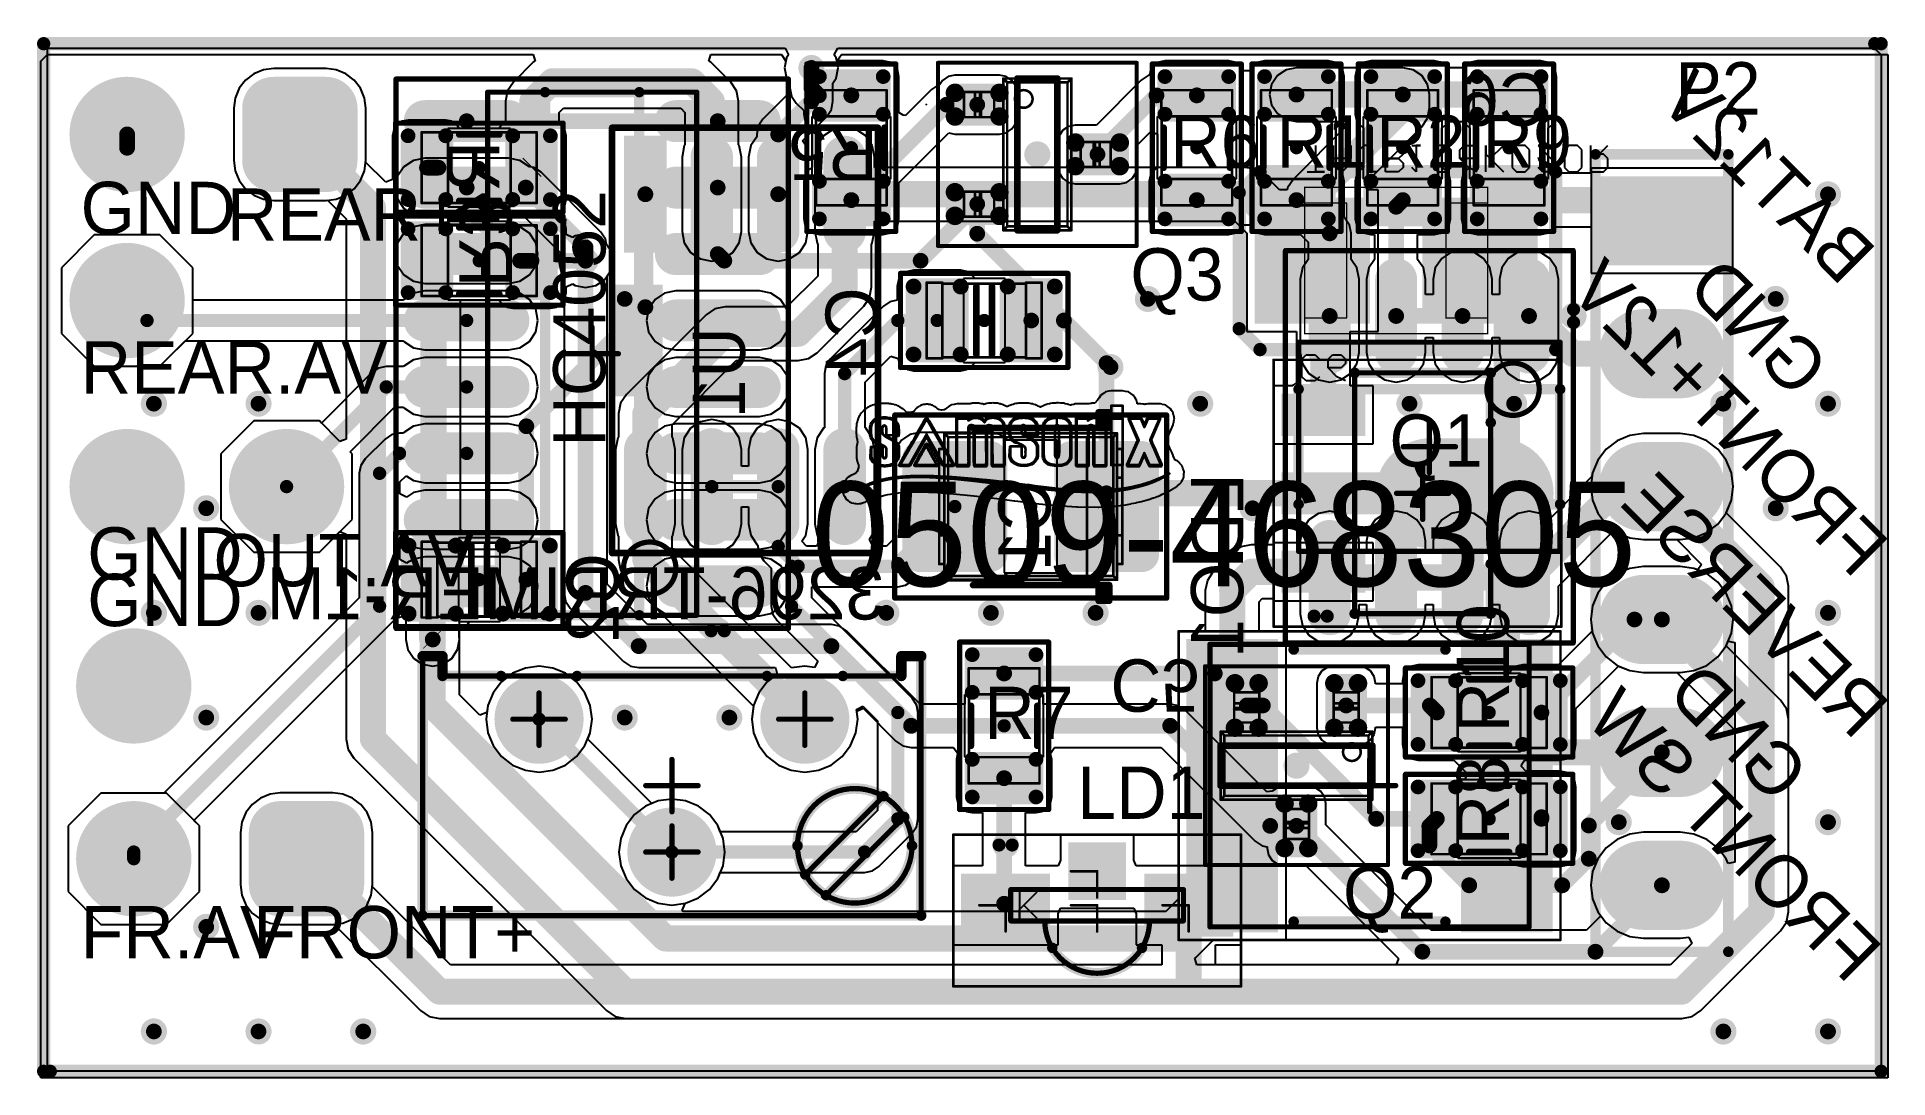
# Model space of a CAD drawing. Header units: millimetres. Extents: x 2.36 to 3.75, y 2.77 to 3.55.
import ezdxf

# ---------------------------------------------------------------- set-up
doc = ezdxf.new("R2010")
doc.units = ezdxf.units.MM
doc.header["$MEASUREMENT"] = 0
for name, color, linetype in [('BottomLayer', 5, 'Continuous'), ('BottomOverlay', 54, 'Continuous'), ('BottomPaste', 16, 'Continuous'), ('BottomSolder', 6, 'Continuous'), ('Mechanical13', 56, 'Continuous'), ('Mechanical14', 56, 'Continuous'), ('Mechanical15', 56, 'Continuous'), ('Mechanical6', 56, 'Continuous'), ('Mechanical7', 56, 'Continuous'), ('Mechanical8', 56, 'Continuous'), ('MultiLayer', 9, 'Continuous'), ('PadHoleLayer', 156, 'Continuous'), ('TopLayer', 1, 'Continuous'), ('TopOverlay', 2, 'Continuous'), ('TopPaste', 8, 'Continuous'), ('TopSolder', 216, 'Continuous'), ('ViaHoleLayer', 16, 'Continuous')]:
    doc.layers.add(name, color=color, linetype=linetype)

msp = doc.modelspace()

# ---------------------------------------------------------------- texts
at = {"layer": 'BottomOverlay', "text_generation_flag": 2}
for s, rotation, p in [('BAT12V', 315, (3.715, 3.36)), ('R4', 90, (2.705, 3.47)), ('R3', 270, (2.675, 3.36)), ('FRONT+12V', 315, (3.725, 3.14)), ('GND', 315, (3.68, 3.275)), ('C4', 90, (2.99, 3.36)), ('U1', 90, (2.89, 3.33)), ('REVERSE', 315, (3.7254, 3.0184)), ('C1', 90, (3.12, 3.215)), ('LDO1', 90, (3.265, 3.22)), ('C2', 90, (2.795, 3.16)), ('C5', 180, (3.165, 3.08)), ('GND', 315, (3.665, 2.97)), ('FRONT SW', 315, (3.72, 2.835))]:
    msp.add_text(s, height=0.03937, rotation=rotation, dxfattribs=at).set_placement(p)
for s, p in [('C6', (3.4955, 3.4815)), ('3296-TRRIMER-1M', (2.995, 3.11))]:
    msp.add_text(s, height=0.03937, dxfattribs=at).set_placement(p)
at = {"layer": 'TopOverlay'}
for s, p in [('P2', (3.59, 3.49)), ('R6', (3.21, 3.45)), ('R1', (3.29, 3.45)), ('R2', (3.365, 3.45)), ('R9', (3.445, 3.45)), ('GND', (2.39, 3.4)), ('Q3', (3.18, 3.35)), ('REAR.AV', (2.39, 3.28)), ('Q1', (3.375, 3.225)), ('GND', (2.395, 3.14)), ('OUT.AV', (2.49, 3.135)), ('GND', (2.395, 3.105)), ('R7', (3.07, 3.02)), ('LD1', (3.14, 2.96)), ('Q2', (3.34, 2.885)), ('FR.AV', (2.39, 2.855))]:
    msp.add_text(s, height=0.03937, dxfattribs=at).set_placement(p)
for s, height, rotation, p in [('R5', 0.03937, 180, (2.99, 3.48)), ('REAR+', 0.03937, 360, (2.5, 3.395)), ('HC4052', 0.03937, 90, (2.785, 3.24)), ('0509-468305', 0.07874, 360, (2.94, 3.135)), ('R10', 0.03937, 90, (3.465, 3.025)), ('R8', 0.03937, 90, (3.465, 2.94)), ('FRONT+', 0.03937, 360, (2.52, 2.855))]:
    msp.add_text(s, height=height, rotation=rotation, dxfattribs=at).set_placement(p)

# ---------------------------------------------------------------- blocks, each defined once
blk = doc.blocks.new('SAMSONIX_6_2_TL_1')
at = {"layer": 'TopLayer'}
for p, q in [((0.1856, 0.0536), (0.1856, 0.0608)), ((0.1856, 0.0608), (0.1942, 0.0608)), ((0.1942, 0.0608), (0.1942, 0.0536)), ((0.0039, 0.0448), (0.0041, 0.0459)), ((0.0039, 0.0436), (0.0039, 0.0448)), ((0.0039, 0.0424), (0.0039, 0.0436)), ((0.0039, 0.0413), (0.0039, 0.0424)), ((0.0041, 0.0459), (0.0044, 0.0471)), ((0.0044, 0.0471), (0.0049, 0.0482)), ((0.0049, 0.0482), (0.0057, 0.0493)), ((0.0057, 0.0493), (0.0067, 0.0503)), ((0.0067, 0.0503), (0.0077, 0.051)), ((0.0077, 0.051), (0.0089, 0.0515)), ((0.0089, 0.0515), (0.0101, 0.0519)), ((0.0101, 0.0519), (0.0113, 0.0521)), ((0.0113, 0.0521), (0.0126, 0.0523)), ((0.0126, 0.0523), (0.0138, 0.0524)), ((0.015, 0.0462), (0.0135, 0.0456)), ((0.0135, 0.0456), (0.0135, 0.0424)), ((0.0135, 0.0424), (0.0138, 0.0392)), ((0.0138, 0.0524), (0.015, 0.0524)), ((0.015, 0.0524), (0.0161, 0.0524)), ((0.0163, 0.0453), (0.015, 0.0462)), ((0.0161, 0.0524), (0.0173, 0.0523)), ((0.0163, 0.039), (0.0163, 0.0453)), ((0.0173, 0.0523), (0.0184, 0.0521)), ((0.0184, 0.0521), (0.0195, 0.0519)), ((0.0195, 0.0519), (0.0206, 0.0515)), ((0.0206, 0.0515), (0.0216, 0.051)), ((0.0216, 0.051), (0.0226, 0.0504)), ((0.0226, 0.0504), (0.0235, 0.0496)), ((0.0235, 0.0496), (0.0243, 0.0487)), ((0.0243, 0.0487), (0.0247, 0.0481)), ((0.0247, 0.0481), (0.025, 0.0476)), ((0.025, 0.0476), (0.0252, 0.047)), ((0.0252, 0.047), (0.0254, 0.0465)), ((0.0254, 0.0465), (0.0256, 0.0459)), ((0.0256, 0.0459), (0.0257, 0.0453)), ((0.0257, 0.0453), (0.0258, 0.0447)), ((0.0258, 0.0447), (0.0258, 0.044)), ((0.0258, 0.044), (0.0259, 0.0429)), ((0.0259, 0.0429), (0.0259, 0.0412)), ((0.0396, 0.0405), (0.0409, 0.0427)), ((0.0409, 0.0427), (0.0434, 0.047)), ((0.0409, 0.0427), (0.0409, 0.0427)), ((0.0409, 0.0427), (0.0409, 0.0427)), ((0.0409, 0.0427), (0.0409, 0.0427)), ((0.0409, 0.0427), (0.0409, 0.0427)), ((0.0409, 0.0427), (0.0409, 0.0427)), ((0.0409, 0.0427), (0.0409, 0.0427)), ((0.0409, 0.0427), (0.0409, 0.0427)), ((0.0434, 0.047), (0.0452, 0.0503)), ((0.0434, 0.047), (0.0434, 0.047)), ((0.0434, 0.047), (0.0434, 0.047)), ((0.0434, 0.047), (0.0434, 0.047)), ((0.0434, 0.047), (0.0434, 0.047)), ((0.0434, 0.047), (0.0434, 0.047)), ((0.0434, 0.047), (0.0434, 0.047)), ((0.0452, 0.0503), (0.0453, 0.0505)), ((0.0453, 0.0505), (0.0453, 0.0506)), ((0.0453, 0.0506), (0.0453, 0.0506)), ((0.0453, 0.0506), (0.0453, 0.0506)), ((0.0453, 0.0506), (0.0454, 0.0506)), ((0.0453, 0.0505), (0.0453, 0.0505)), ((0.0453, 0.0505), (0.0453, 0.0505)), ((0.0453, 0.0505), (0.0453, 0.0505)), ((0.0453, 0.0505), (0.0453, 0.0505)), ((0.0454, 0.0506), (0.0455, 0.0509)), ((0.0455, 0.0509), (0.0455, 0.0509)), ((0.0455, 0.0509), (0.0455, 0.0509)), ((0.0455, 0.0509), (0.0455, 0.0509)), ((0.0455, 0.0509), (0.0455, 0.0509)), ((0.0455, 0.0509), (0.0455, 0.0509)), ((0.0455, 0.0509), (0.0456, 0.0509)), ((0.0456, 0.0509), (0.0457, 0.0512)), ((0.0456, 0.0509), (0.0456, 0.0509)), ((0.0456, 0.0509), (0.0456, 0.0509)), ((0.0457, 0.0512), (0.0457, 0.0512)), ((0.0457, 0.0512), (0.0458, 0.0512)), ((0.0458, 0.0513), (0.0459, 0.0514)), ((0.0458, 0.0512), (0.0458, 0.0513)), ((0.0458, 0.0513), (0.0458, 0.0513)), ((0.0459, 0.0514), (0.0461, 0.0516)), ((0.0459, 0.0514), (0.0459, 0.0514)), ((0.0459, 0.0514), (0.0459, 0.0514)), ((0.0459, 0.0514), (0.0459, 0.0514)), ((0.0461, 0.0516), (0.0462, 0.0517)), ((0.0461, 0.0516), (0.0461, 0.0516)), ((0.0461, 0.0516), (0.0461, 0.0516)), ((0.0461, 0.0516), (0.0461, 0.0516)), ((0.0461, 0.0516), (0.0461, 0.0516)), ((0.0461, 0.0516), (0.0461, 0.0516)), ((0.0461, 0.0516), (0.0461, 0.0516)), ((0.0461, 0.0516), (0.0461, 0.0516)), ((0.0462, 0.0517), (0.0467, 0.0519)), ((0.0467, 0.0519), (0.0472, 0.0518)), ((0.0472, 0.0518), (0.0476, 0.0515)), ((0.0476, 0.0515), (0.0477, 0.0513)), ((0.0477, 0.0513), (0.0477, 0.0513)), ((0.0477, 0.0513), (0.0479, 0.0508)), ((0.0479, 0.0508), (0.0482, 0.0503)), ((0.0482, 0.0503), (0.0486, 0.0497)), ((0.0486, 0.0497), (0.0486, 0.0497)), ((0.0486, 0.0497), (0.0486, 0.0497)), ((0.0486, 0.0497), (0.0486, 0.0497)), ((0.0486, 0.0497), (0.0486, 0.0497)), ((0.0486, 0.0497), (0.0486, 0.0497)), ((0.0486, 0.0497), (0.0486, 0.0497)), ((0.0486, 0.0497), (0.0489, 0.0492)), ((0.0489, 0.0492), (0.0489, 0.0492)), ((0.0489, 0.0492), (0.0489, 0.0492)), ((0.0489, 0.0492), (0.0489, 0.0492)), ((0.0489, 0.0492), (0.0489, 0.0492)), ((0.0489, 0.0492), (0.0489, 0.0492)), ((0.0489, 0.0492), (0.0489, 0.0492)), ((0.0489, 0.0492), (0.0526, 0.0426)), ((0.0526, 0.0426), (0.0526, 0.0426)), ((0.0526, 0.0426), (0.0526, 0.0426)), ((0.0526, 0.0426), (0.0526, 0.0426)), ((0.0526, 0.0426), (0.0526, 0.0426)), ((0.0526, 0.0426), (0.0526, 0.0426)), ((0.0526, 0.0426), (0.0526, 0.0426)), ((0.0526, 0.0426), (0.0575, 0.034)), ((0.0687, 0.0516), (0.0686, 0.0513)), ((0.0686, 0.0513), (0.0686, 0.0511)), ((0.0686, 0.0511), (0.0686, 0.0511)), ((0.0686, 0.0511), (0.0686, 0.0162)), ((0.069, 0.0519), (0.0687, 0.0516)), ((0.0694, 0.0521), (0.069, 0.0519)), ((0.0696, 0.0521), (0.0694, 0.0521)), ((0.0781, 0.0521), (0.0696, 0.0521)), ((0.0783, 0.0521), (0.0781, 0.0521)), ((0.0781, 0.0521), (0.0781, 0.0521)), ((0.0785, 0.052), (0.0783, 0.0521)), ((0.0787, 0.0518), (0.0785, 0.052)), ((0.0789, 0.0517), (0.0787, 0.0518)), ((0.079, 0.0515), (0.0789, 0.0517)), ((0.0791, 0.0516), (0.079, 0.0516)), ((0.079, 0.0516), (0.079, 0.0515)), ((0.079, 0.0515), (0.079, 0.0515)), ((0.079, 0.0515), (0.079, 0.0515)), ((0.079, 0.0515), (0.079, 0.0515)), ((0.079, 0.0515), (0.079, 0.0515)), ((0.0806, 0.0522), (0.0791, 0.0516)), ((0.0791, 0.0516), (0.0791, 0.0516)), ((0.0791, 0.0516), (0.0791, 0.0516)), ((0.0791, 0.0516), (0.0791, 0.0516)), ((0.0791, 0.0516), (0.0791, 0.0516)), ((0.0791, 0.0516), (0.0791, 0.0516)), ((0.0791, 0.0516), (0.0791, 0.0516)), ((0.0791, 0.0516), (0.0791, 0.0516)), ((0.0791, 0.0516), (0.0791, 0.0516)), ((0.0791, 0.0516), (0.0791, 0.0516)), ((0.0791, 0.0444), (0.0792, 0.0447)), ((0.0791, 0.0435), (0.0791, 0.0444)), ((0.0791, 0.0425), (0.0791, 0.0435)), ((0.0791, 0.0415), (0.0791, 0.0425)), ((0.0792, 0.0449), (0.0793, 0.045)), ((0.0792, 0.0447), (0.0792, 0.0449)), ((0.0793, 0.045), (0.0794, 0.0451)), ((0.0794, 0.0451), (0.0796, 0.0452)), ((0.0796, 0.0452), (0.0798, 0.0452)), ((0.0798, 0.0452), (0.0801, 0.0453)), ((0.0801, 0.0453), (0.0804, 0.0453)), ((0.0804, 0.0453), (0.0811, 0.0452)), ((0.0807, 0.0522), (0.0806, 0.0522)), ((0.0806, 0.0522), (0.0806, 0.0522)), ((0.0806, 0.0522), (0.0806, 0.0522)), ((0.0806, 0.0522), (0.0806, 0.0522)), ((0.0806, 0.0522), (0.0806, 0.0522)), ((0.0806, 0.0522), (0.0806, 0.0522)), ((0.0806, 0.0522), (0.0806, 0.0522)), ((0.0806, 0.0522), (0.0806, 0.0522)), ((0.0806, 0.0522), (0.0806, 0.0522)), ((0.0806, 0.0522), (0.0806, 0.0522)), ((0.0806, 0.0522), (0.0806, 0.0522)), ((0.0806, 0.0522), (0.0806, 0.0522)), ((0.0812, 0.0524), (0.0807, 0.0522)), ((0.0807, 0.0522), (0.0807, 0.0522)), ((0.0807, 0.0522), (0.0807, 0.0522)), ((0.0811, 0.0452), (0.0815, 0.045)), ((0.0817, 0.0525), (0.0812, 0.0524)), ((0.0812, 0.0524), (0.0812, 0.0524)), ((0.0812, 0.0524), (0.0812, 0.0524)), ((0.0812, 0.0524), (0.0812, 0.0524)), ((0.0812, 0.0524), (0.0812, 0.0524)), ((0.0812, 0.0524), (0.0812, 0.0524)), ((0.0812, 0.0524), (0.0812, 0.0524)), ((0.0812, 0.0524), (0.0812, 0.0524)), ((0.0812, 0.0524), (0.0812, 0.0524)), ((0.0812, 0.0524), (0.0812, 0.0524)), ((0.0812, 0.0524), (0.0812, 0.0524)), ((0.0812, 0.0524), (0.0812, 0.0524)), ((0.0812, 0.0524), (0.0812, 0.0524)), ((0.0812, 0.0524), (0.0812, 0.0524)), ((0.0812, 0.0524), (0.0812, 0.0524)), ((0.0812, 0.0524), (0.0812, 0.0524)), ((0.0815, 0.045), (0.0817, 0.0447)), ((0.0818, 0.0525), (0.0817, 0.0525)), ((0.0817, 0.0525), (0.0817, 0.0525)), ((0.0817, 0.0525), (0.0817, 0.0525)), ((0.0817, 0.0525), (0.0817, 0.0525)), ((0.0817, 0.0525), (0.0817, 0.0525)), ((0.0817, 0.0525), (0.0817, 0.0525)), ((0.0817, 0.0525), (0.0817, 0.0525)), ((0.0817, 0.0525), (0.0817, 0.0525)), ((0.0817, 0.0525), (0.0817, 0.0525)), ((0.0817, 0.0525), (0.0817, 0.0525)), ((0.0817, 0.0525), (0.0817, 0.0525)), ((0.0817, 0.0525), (0.0817, 0.0525)), ((0.0817, 0.0525), (0.0817, 0.0525)), ((0.0817, 0.0447), (0.0818, 0.0443)), ((0.0822, 0.0526), (0.0818, 0.0525)), ((0.0818, 0.0443), (0.0819, 0.0436)), ((0.0819, 0.0436), (0.0819, 0.0427)), ((0.0819, 0.0427), (0.0819, 0.0417)), ((0.0823, 0.0526), (0.0822, 0.0526)), ((0.0822, 0.0526), (0.0822, 0.0526)), ((0.0822, 0.0526), (0.0822, 0.0526)), ((0.0828, 0.0526), (0.0823, 0.0526)), ((0.0823, 0.0526), (0.0823, 0.0526)), ((0.0823, 0.0526), (0.0823, 0.0526)), ((0.0823, 0.0526), (0.0823, 0.0526)), ((0.0823, 0.0526), (0.0823, 0.0526)), ((0.0823, 0.0526), (0.0823, 0.0526)), ((0.0823, 0.0526), (0.0823, 0.0526)), ((0.0823, 0.0526), (0.0823, 0.0526)), ((0.0823, 0.0526), (0.0823, 0.0526)), ((0.0823, 0.0526), (0.0823, 0.0526)), ((0.0823, 0.0526), (0.0823, 0.0526)), ((0.0823, 0.0526), (0.0823, 0.0526)), ((0.0823, 0.0526), (0.0823, 0.0526)), ((0.0833, 0.0527), (0.0828, 0.0526)), ((0.0828, 0.0526), (0.0828, 0.0526)), ((0.0828, 0.0526), (0.0828, 0.0526)), ((0.0828, 0.0526), (0.0828, 0.0526)), ((0.0828, 0.0526), (0.0828, 0.0526)), ((0.0828, 0.0526), (0.0828, 0.0526)), ((0.0828, 0.0526), (0.0828, 0.0526)), ((0.0828, 0.0526), (0.0828, 0.0526)), ((0.0828, 0.0526), (0.0828, 0.0526)), ((0.0828, 0.0526), (0.0828, 0.0526)), ((0.0828, 0.0526), (0.0828, 0.0526)), ((0.0828, 0.0526), (0.0828, 0.0526)), ((0.0828, 0.0526), (0.0828, 0.0526)), ((0.0828, 0.0526), (0.0828, 0.0526)), ((0.0828, 0.0526), (0.0828, 0.0526)), ((0.0828, 0.0526), (0.0828, 0.0526)), ((0.0828, 0.0526), (0.0828, 0.0526)), ((0.0828, 0.0526), (0.0828, 0.0526)), ((0.0828, 0.0526), (0.0828, 0.0526)), ((0.0828, 0.0526), (0.0828, 0.0526)), ((0.0828, 0.0526), (0.0828, 0.0526)), ((0.0828, 0.0526), (0.0828, 0.0526)), ((0.0828, 0.0526), (0.0828, 0.0526)), ((0.0828, 0.0526), (0.0828, 0.0526)), ((0.0828, 0.0526), (0.0828, 0.0526)), ((0.0828, 0.0526), (0.0828, 0.0526)), ((0.0828, 0.0526), (0.0828, 0.0526)), ((0.0828, 0.0526), (0.0828, 0.0526)), ((0.0828, 0.0526), (0.0828, 0.0526)), ((0.0828, 0.0526), (0.0828, 0.0526)), ((0.0834, 0.0527), (0.0833, 0.0527)), ((0.0833, 0.0527), (0.0833, 0.0527)), ((0.0833, 0.0527), (0.0833, 0.0527)), ((0.0833, 0.0527), (0.0833, 0.0527)), ((0.0833, 0.0527), (0.0833, 0.0527)), ((0.0833, 0.0527), (0.0833, 0.0527)), ((0.0833, 0.0527), (0.0833, 0.0527)), ((0.0833, 0.0527), (0.0833, 0.0527)), ((0.0833, 0.0527), (0.0833, 0.0527)), ((0.0833, 0.0527), (0.0833, 0.0527)), ((0.0833, 0.0527), (0.0833, 0.0527)), ((0.0839, 0.0527), (0.0834, 0.0527)), ((0.0834, 0.0527), (0.0834, 0.0527)), ((0.0834, 0.0527), (0.0834, 0.0527)), ((0.0844, 0.0526), (0.0839, 0.0527)), ((0.0839, 0.0527), (0.0839, 0.0527)), ((0.0839, 0.0527), (0.0839, 0.0527)), ((0.0839, 0.0527), (0.0839, 0.0527)), ((0.0839, 0.0527), (0.0839, 0.0527)), ((0.0839, 0.0527), (0.0839, 0.0527)), ((0.0839, 0.0527), (0.0839, 0.0527)), ((0.0845, 0.0526), (0.0844, 0.0526)), ((0.0844, 0.0526), (0.0844, 0.0526)), ((0.0844, 0.0526), (0.0844, 0.0526)), ((0.0844, 0.0526), (0.0844, 0.0526)), ((0.085, 0.0526), (0.0845, 0.0526)), ((0.0845, 0.0526), (0.0845, 0.0526)), ((0.0845, 0.0526), (0.0845, 0.0526)), ((0.0859, 0.0524), (0.085, 0.0526)), ((0.085, 0.0526), (0.085, 0.0526)), ((0.085, 0.0526), (0.085, 0.0526)), ((0.085, 0.0526), (0.085, 0.0526)), ((0.085, 0.0526), (0.085, 0.0526)), ((0.085, 0.0526), (0.085, 0.0526)), ((0.085, 0.0526), (0.085, 0.0526)), ((0.085, 0.0526), (0.085, 0.0526)), ((0.085, 0.0526), (0.085, 0.0526)), ((0.085, 0.0526), (0.085, 0.0526)), ((0.085, 0.0526), (0.085, 0.0526)), ((0.085, 0.0526), (0.085, 0.0526)), ((0.085, 0.0526), (0.085, 0.0526)), ((0.085, 0.0526), (0.085, 0.0526)), ((0.085, 0.0526), (0.085, 0.0526)), ((0.086, 0.0524), (0.0859, 0.0524)), ((0.0859, 0.0524), (0.0859, 0.0524)), ((0.0859, 0.0524), (0.0859, 0.0524)), ((0.0859, 0.0524), (0.0859, 0.0524)), ((0.0859, 0.0524), (0.0859, 0.0524)), ((0.0868, 0.0521), (0.086, 0.0524)), ((0.086, 0.0524), (0.086, 0.0524)), ((0.086, 0.0524), (0.086, 0.0524)), ((0.086, 0.0524), (0.086, 0.0524)), ((0.086, 0.0524), (0.086, 0.0524)), ((0.086, 0.0524), (0.086, 0.0524)), ((0.086, 0.0524), (0.086, 0.0524)), ((0.086, 0.0524), (0.086, 0.0524)), ((0.086, 0.0524), (0.086, 0.0524)), ((0.086, 0.0524), (0.086, 0.0524)), ((0.0869, 0.0521), (0.0868, 0.0521)), ((0.0868, 0.0521), (0.0868, 0.0521)), ((0.0868, 0.0521), (0.0868, 0.0521)), ((0.0868, 0.0521), (0.0868, 0.0521)), ((0.0868, 0.0521), (0.0868, 0.0521)), ((0.0868, 0.0521), (0.0868, 0.0521)), ((0.0868, 0.0521), (0.0868, 0.0521)), ((0.0876, 0.0518), (0.0869, 0.0521)), ((0.0869, 0.0521), (0.0869, 0.0521)), ((0.0869, 0.0521), (0.0869, 0.0521)), ((0.0869, 0.0521), (0.0869, 0.0521)), ((0.0869, 0.0521), (0.0869, 0.0521)), ((0.0869, 0.0521), (0.0869, 0.0521)), ((0.0869, 0.0521), (0.0869, 0.0521)), ((0.0869, 0.0521), (0.0869, 0.0521)), ((0.0869, 0.0521), (0.0869, 0.0521)), ((0.0877, 0.0518), (0.0876, 0.0518)), ((0.0876, 0.0518), (0.0876, 0.0518)), ((0.0876, 0.0518), (0.0876, 0.0518)), ((0.0876, 0.0518), (0.0876, 0.0518)), ((0.0876, 0.0518), (0.0876, 0.0518)), ((0.0884, 0.0514), (0.0877, 0.0518)), ((0.0877, 0.0518), (0.0877, 0.0518)), ((0.0877, 0.0518), (0.0877, 0.0518)), ((0.0885, 0.0514), (0.0884, 0.0514)), ((0.0884, 0.0514), (0.0884, 0.0514)), ((0.0884, 0.0514), (0.0884, 0.0514)), ((0.0884, 0.0514), (0.0884, 0.0514)), ((0.0884, 0.0514), (0.0884, 0.0514)), ((0.0891, 0.051), (0.0885, 0.0514)), ((0.0885, 0.0514), (0.0885, 0.0514)), ((0.0892, 0.0509), (0.0891, 0.051)), ((0.0891, 0.051), (0.0891, 0.051)), ((0.0891, 0.051), (0.0891, 0.051)), ((0.0891, 0.051), (0.0891, 0.051)), ((0.0898, 0.0504), (0.0892, 0.0509)), ((0.0892, 0.0509), (0.0892, 0.0509)), ((0.0892, 0.0509), (0.0892, 0.0509)), ((0.0899, 0.0504), (0.0898, 0.0504)), ((0.0898, 0.0504), (0.0898, 0.0504)), ((0.0898, 0.0504), (0.0898, 0.0504)), ((0.0898, 0.0504), (0.0898, 0.0504)), ((0.0898, 0.0504), (0.0898, 0.0504)), ((0.0901, 0.0501), (0.0899, 0.0504)), ((0.0899, 0.0504), (0.0899, 0.0504)), ((0.0904, 0.0505), (0.0901, 0.0501)), ((0.0905, 0.0505), (0.0904, 0.0505)), ((0.0904, 0.0505), (0.0904, 0.0505)), ((0.0904, 0.0505), (0.0904, 0.0505)), ((0.0904, 0.0505), (0.0904, 0.0505)), ((0.0909, 0.051), (0.0905, 0.0506)), ((0.0905, 0.0506), (0.0905, 0.0506)), ((0.0905, 0.0506), (0.0905, 0.0506)), ((0.0905, 0.0506), (0.0905, 0.0506)), ((0.0905, 0.0506), (0.0905, 0.0506)), ((0.0905, 0.0506), (0.0905, 0.0506)), ((0.0905, 0.0506), (0.0905, 0.0506)), ((0.0905, 0.0506), (0.0905, 0.0506)), ((0.0905, 0.0506), (0.0905, 0.0506)), ((0.0905, 0.0506), (0.0905, 0.0506)), ((0.0905, 0.0506), (0.0905, 0.0506)), ((0.0905, 0.0506), (0.0905, 0.0505)), ((0.091, 0.0511), (0.0909, 0.0511)), ((0.0909, 0.0511), (0.0909, 0.051)), ((0.0909, 0.051), (0.0909, 0.051)), ((0.0909, 0.051), (0.0909, 0.051)), ((0.0909, 0.051), (0.0909, 0.051)), ((0.0909, 0.051), (0.0909, 0.051)), ((0.0909, 0.051), (0.0909, 0.051)), ((0.0909, 0.051), (0.0909, 0.051)), ((0.0909, 0.051), (0.0909, 0.051)), ((0.0909, 0.051), (0.0909, 0.051)), ((0.0911, 0.0512), (0.091, 0.0511)), ((0.091, 0.0511), (0.091, 0.0511)), ((0.091, 0.0511), (0.091, 0.0511)), ((0.0916, 0.0516), (0.0911, 0.0512)), ((0.0917, 0.0516), (0.0916, 0.0516)), ((0.0916, 0.0516), (0.0916, 0.0516)), ((0.0916, 0.0516), (0.0916, 0.0516)), ((0.0918, 0.0517), (0.0917, 0.0517)), ((0.0917, 0.0517), (0.0917, 0.0516)), ((0.0917, 0.0516), (0.0917, 0.0516)), ((0.0925, 0.0521), (0.0918, 0.0517)), ((0.0918, 0.0517), (0.0918, 0.0517)), ((0.0918, 0.0517), (0.0918, 0.0517)), ((0.0918, 0.0517), (0.0918, 0.0517)), ((0.0918, 0.0517), (0.0918, 0.0517)), ((0.0918, 0.0517), (0.0918, 0.0517)), ((0.0918, 0.0517), (0.0918, 0.0517)), ((0.0918, 0.0517), (0.0918, 0.0517)), ((0.0924, 0.0441), (0.0925, 0.0444)), ((0.0924, 0.0436), (0.0924, 0.0441)), ((0.0924, 0.0432), (0.0924, 0.0436)), ((0.0924, 0.0426), (0.0924, 0.0432)), ((0.0924, 0.0416), (0.0924, 0.0426)), ((0.0924, 0.0426), (0.0924, 0.0426)), ((0.0924, 0.0426), (0.0924, 0.0426)), ((0.0924, 0.0426), (0.0924, 0.0426)), ((0.0924, 0.0426), (0.0924, 0.0426)), ((0.0924, 0.0426), (0.0924, 0.0426)), ((0.0924, 0.0426), (0.0924, 0.0426)), ((0.0924, 0.0426), (0.0924, 0.0426)), ((0.0926, 0.0521), (0.0925, 0.0521)), ((0.0925, 0.0521), (0.0925, 0.0521)), ((0.0925, 0.0521), (0.0925, 0.0521)), ((0.0925, 0.0521), (0.0925, 0.0521)), ((0.0925, 0.0521), (0.0925, 0.0521)), ((0.0925, 0.0521), (0.0925, 0.0521)), ((0.0925, 0.0521), (0.0925, 0.0521)), ((0.0925, 0.0521), (0.0925, 0.0521)), ((0.0925, 0.0521), (0.0925, 0.0521)), ((0.0925, 0.0521), (0.0925, 0.0521)), ((0.0925, 0.0521), (0.0925, 0.0521)), ((0.0925, 0.0448), (0.0926, 0.045)), ((0.0925, 0.0444), (0.0925, 0.0448)), ((0.0936, 0.0524), (0.0926, 0.0521)), ((0.0926, 0.0521), (0.0926, 0.0521)), ((0.0926, 0.0521), (0.0926, 0.0521)), ((0.0926, 0.045), (0.0927, 0.0451)), ((0.0927, 0.0451), (0.0928, 0.0451)), ((0.0928, 0.0451), (0.0929, 0.0452)), ((0.0929, 0.0452), (0.0931, 0.0452)), ((0.0931, 0.0452), (0.0934, 0.0453)), ((0.0934, 0.0453), (0.0938, 0.0453)), ((0.0937, 0.0525), (0.0936, 0.0524)), ((0.0936, 0.0524), (0.0936, 0.0524)), ((0.0936, 0.0524), (0.0936, 0.0524)), ((0.0936, 0.0524), (0.0936, 0.0524)), ((0.0936, 0.0524), (0.0936, 0.0524)), ((0.095, 0.0527), (0.0937, 0.0525)), ((0.0937, 0.0525), (0.0937, 0.0525)), ((0.0937, 0.0525), (0.0937, 0.0525)), ((0.0937, 0.0525), (0.0937, 0.0525)), ((0.0937, 0.0525), (0.0937, 0.0525)), ((0.0937, 0.0525), (0.0937, 0.0525)), ((0.0937, 0.0525), (0.0937, 0.0525)), ((0.0937, 0.0525), (0.0937, 0.0525)), ((0.0937, 0.0525), (0.0937, 0.0525)), ((0.0937, 0.0525), (0.0937, 0.0525)), ((0.0938, 0.0453), (0.0946, 0.0452)), ((0.0946, 0.0452), (0.0949, 0.0451)), ((0.0949, 0.0451), (0.0951, 0.0448)), ((0.0951, 0.0527), (0.095, 0.0527)), ((0.095, 0.0527), (0.095, 0.0527)), ((0.095, 0.0527), (0.095, 0.0527)), ((0.095, 0.0527), (0.095, 0.0527)), ((0.095, 0.0527), (0.095, 0.0527)), ((0.095, 0.0527), (0.095, 0.0527)), ((0.095, 0.0527), (0.095, 0.0527)), ((0.095, 0.0527), (0.095, 0.0527)), ((0.095, 0.0527), (0.095, 0.0527)), ((0.095, 0.0527), (0.095, 0.0527)), ((0.095, 0.0527), (0.095, 0.0527)), ((0.095, 0.0527), (0.095, 0.0527)), ((0.095, 0.0527), (0.095, 0.0527)), ((0.095, 0.0527), (0.0951, 0.0527)), ((0.0951, 0.0527), (0.095, 0.0527)), ((0.0964, 0.0528), (0.0951, 0.0527)), ((0.0951, 0.0527), (0.0951, 0.0527)), ((0.0951, 0.0527), (0.0951, 0.0527)), ((0.0951, 0.0527), (0.0951, 0.0527)), ((0.0951, 0.0527), (0.0951, 0.0527)), ((0.0951, 0.0527), (0.0951, 0.0527)), ((0.0951, 0.0527), (0.0951, 0.0527)), ((0.0951, 0.0527), (0.0951, 0.0527)), ((0.0951, 0.0527), (0.0951, 0.0527)), ((0.0951, 0.0527), (0.0951, 0.0527)), ((0.0951, 0.0527), (0.0951, 0.0527)), ((0.0951, 0.0527), (0.0951, 0.0527)), ((0.0951, 0.0448), (0.0952, 0.0444)), ((0.0952, 0.0444), (0.0953, 0.0437)), ((0.0953, 0.0437), (0.0953, 0.0428)), ((0.0953, 0.0428), (0.0953, 0.0417)), ((0.0965, 0.0528), (0.0964, 0.0528)), ((0.0964, 0.0528), (0.0964, 0.0528)), ((0.0964, 0.0528), (0.0964, 0.0528)), ((0.0964, 0.0528), (0.0964, 0.0528)), ((0.0964, 0.0528), (0.0964, 0.0528)), ((0.0964, 0.0528), (0.0964, 0.0528)), ((0.0964, 0.0528), (0.0964, 0.0528)), ((0.0964, 0.0528), (0.0964, 0.0528)), ((0.0964, 0.0528), (0.0964, 0.0528)), ((0.0964, 0.0528), (0.0964, 0.0528)), ((0.0966, 0.0528), (0.0965, 0.0528)), ((0.0965, 0.0528), (0.0965, 0.0528)), ((0.0965, 0.0528), (0.0965, 0.0528)), ((0.0965, 0.0528), (0.0965, 0.0528)), ((0.0979, 0.0527), (0.0966, 0.0528)), ((0.098, 0.0527), (0.0979, 0.0527)), ((0.0979, 0.0527), (0.0979, 0.0527)), ((0.0981, 0.0527), (0.098, 0.0527)), ((0.098, 0.0527), (0.098, 0.0527)), ((0.098, 0.0527), (0.098, 0.0527)), ((0.098, 0.0527), (0.098, 0.0527)), ((0.0994, 0.0524), (0.0981, 0.0527)), ((0.0995, 0.0524), (0.0994, 0.0524)), ((0.0994, 0.0524), (0.0994, 0.0524)), ((0.0994, 0.0524), (0.0994, 0.0524)), ((0.0996, 0.0523), (0.0995, 0.0524)), ((0.0995, 0.0524), (0.0995, 0.0524)), ((0.0995, 0.0524), (0.0995, 0.0524)), ((0.1009, 0.0519), (0.0996, 0.0523)), ((0.101, 0.0519), (0.1009, 0.0519)), ((0.1009, 0.0519), (0.1009, 0.0519)), ((0.1009, 0.0519), (0.1009, 0.0519)), ((0.1009, 0.0519), (0.1009, 0.0519)), ((0.101, 0.0518), (0.101, 0.0519)), ((0.1022, 0.0512), (0.101, 0.0518)), ((0.101, 0.0518), (0.101, 0.0518)), ((0.1023, 0.0512), (0.1022, 0.0512)), ((0.1022, 0.0512), (0.1022, 0.0512)), ((0.1022, 0.0512), (0.1022, 0.0512)), ((0.1024, 0.0511), (0.1023, 0.0512)), ((0.1023, 0.0512), (0.1023, 0.0512)), ((0.1034, 0.0503), (0.1024, 0.0511)), ((0.1024, 0.0511), (0.1024, 0.0511)), ((0.1024, 0.0511), (0.1024, 0.0511)), ((0.1024, 0.0511), (0.1024, 0.0511)), ((0.1024, 0.0511), (0.1024, 0.0511)), ((0.1024, 0.0511), (0.1024, 0.0511)), ((0.1024, 0.0511), (0.1024, 0.0511)), ((0.1024, 0.0511), (0.1024, 0.0511)), ((0.1024, 0.0511), (0.1024, 0.0511)), ((0.1035, 0.0503), (0.1034, 0.0503)), ((0.1034, 0.0503), (0.1034, 0.0503)), ((0.1034, 0.0503), (0.1034, 0.0503)), ((0.1034, 0.0503), (0.1034, 0.0503)), ((0.1034, 0.0503), (0.1034, 0.0503)), ((0.1034, 0.0503), (0.1034, 0.0503)), ((0.1034, 0.0503), (0.1034, 0.0503)), ((0.1034, 0.0503), (0.1034, 0.0503)), ((0.1034, 0.0503), (0.1034, 0.0503)), ((0.1035, 0.0502), (0.1035, 0.0503)), ((0.1036, 0.0502), (0.1035, 0.0502)), ((0.1035, 0.0502), (0.1035, 0.0502)), ((0.1036, 0.0501), (0.1036, 0.0502)), ((0.1045, 0.0491), (0.1036, 0.0501)), ((0.1045, 0.049), (0.1045, 0.0491)), ((0.1045, 0.0491), (0.1045, 0.0491)), ((0.1045, 0.0491), (0.1045, 0.0491)), ((0.1045, 0.0491), (0.1045, 0.0491)), ((0.1046, 0.049), (0.1045, 0.049)), ((0.1045, 0.049), (0.1045, 0.049)), ((0.1045, 0.049), (0.1046, 0.049)), ((0.1046, 0.049), (0.1045, 0.049)), ((0.1045, 0.049), (0.1045, 0.049)), ((0.1049, 0.0483), (0.1046, 0.049)), ((0.1046, 0.049), (0.1046, 0.049)), ((0.1046, 0.049), (0.1046, 0.049)), ((0.1046, 0.049), (0.1046, 0.049)), ((0.1046, 0.049), (0.1046, 0.049)), ((0.105, 0.0483), (0.1049, 0.0483)), ((0.1049, 0.0483), (0.1049, 0.0483)), ((0.1049, 0.0483), (0.1049, 0.0483)), ((0.1049, 0.0483), (0.1049, 0.0483)), ((0.1049, 0.0483), (0.1049, 0.0483)), ((0.105, 0.0482), (0.105, 0.0483)), ((0.105, 0.0483), (0.105, 0.0483)), ((0.105, 0.0483), (0.105, 0.0483)), ((0.105, 0.0483), (0.105, 0.0483)), ((0.1053, 0.0476), (0.105, 0.0482)), ((0.105, 0.0482), (0.105, 0.0482)), ((0.105, 0.0482), (0.105, 0.0482)), ((0.105, 0.0482), (0.105, 0.0482)), ((0.1053, 0.0475), (0.1053, 0.0476)), ((0.1053, 0.0476), (0.1053, 0.0476)), ((0.1053, 0.0476), (0.1053, 0.0476)), ((0.1053, 0.0474), (0.1053, 0.0475)), ((0.1053, 0.0475), (0.1053, 0.0475)), ((0.1053, 0.0475), (0.1053, 0.0475)), ((0.1053, 0.0475), (0.1053, 0.0475)), ((0.1055, 0.0468), (0.1053, 0.0474)), ((0.1053, 0.0474), (0.1053, 0.0474)), ((0.1053, 0.0474), (0.1053, 0.0474)), ((0.1053, 0.0474), (0.1053, 0.0474)), ((0.1053, 0.0474), (0.1053, 0.0474)), ((0.1053, 0.0474), (0.1053, 0.0474)), ((0.1055, 0.0467), (0.1055, 0.0468)), ((0.1055, 0.0468), (0.1055, 0.0468)), ((0.1055, 0.0468), (0.1055, 0.0468)), ((0.1055, 0.0468), (0.1055, 0.0468)), ((0.1056, 0.0467), (0.1055, 0.0467)), ((0.1057, 0.046), (0.1056, 0.0467)), ((0.1056, 0.0467), (0.1056, 0.0467)), ((0.1056, 0.0467), (0.1056, 0.0467)), ((0.1056, 0.0467), (0.1056, 0.0467)), ((0.1057, 0.0459), (0.1057, 0.046)), ((0.1057, 0.046), (0.1057, 0.046)), ((0.1057, 0.046), (0.1057, 0.046)), ((0.1057, 0.046), (0.1057, 0.046)), ((0.1057, 0.046), (0.1057, 0.046)), ((0.1057, 0.046), (0.1057, 0.046)), ((0.1058, 0.0453), (0.1057, 0.0459)), ((0.1057, 0.0459), (0.1057, 0.0459)), ((0.1057, 0.0459), (0.1057, 0.0459)), ((0.1057, 0.0459), (0.1057, 0.0459)), ((0.1057, 0.0459), (0.1057, 0.0459)), ((0.1057, 0.0459), (0.1057, 0.0459)), ((0.1057, 0.0459), (0.1057, 0.0459)), ((0.1057, 0.0459), (0.1057, 0.0459)), ((0.1057, 0.0459), (0.1057, 0.0459)), ((0.1057, 0.0459), (0.1057, 0.0459)), ((0.1058, 0.0452), (0.1058, 0.0453)), ((0.1058, 0.0453), (0.1058, 0.0453)), ((0.1058, 0.0453), (0.1058, 0.0453)), ((0.1058, 0.0453), (0.1058, 0.0453)), ((0.1058, 0.0453), (0.1058, 0.0453)), ((0.1058, 0.0453), (0.1058, 0.0453)), ((0.1058, 0.0453), (0.1058, 0.0452)), ((0.1058, 0.0452), (0.1058, 0.0453)), ((0.1058, 0.0445), (0.1058, 0.0452)), ((0.1058, 0.0452), (0.1058, 0.0452)), ((0.1058, 0.0452), (0.1058, 0.0452)), ((0.1058, 0.0452), (0.1058, 0.0452)), ((0.1058, 0.0452), (0.1058, 0.0452)), ((0.1058, 0.0452), (0.1058, 0.0452)), ((0.1058, 0.0452), (0.1058, 0.0452)), ((0.1058, 0.0444), (0.1058, 0.0445)), ((0.1058, 0.0445), (0.1058, 0.0445)), ((0.1058, 0.0445), (0.1058, 0.0445)), ((0.1058, 0.0445), (0.1058, 0.0445)), ((0.1058, 0.0445), (0.1058, 0.0445)), ((0.1058, 0.0445), (0.1058, 0.0444)), ((0.1058, 0.0444), (0.1058, 0.0445)), ((0.1058, 0.0445), (0.1058, 0.0445)), ((0.1058, 0.0445), (0.1058, 0.0445)), ((0.1058, 0.0445), (0.1058, 0.0445)), ((0.1058, 0.0445), (0.1058, 0.0445)), ((0.1058, 0.0445), (0.1058, 0.0445)), ((0.1058, 0.0445), (0.1058, 0.0445)), ((0.1058, 0.0437), (0.1058, 0.0444)), ((0.1058, 0.0444), (0.1058, 0.0444)), ((0.1058, 0.0444), (0.1058, 0.0444)), ((0.1058, 0.0444), (0.1058, 0.0444)), ((0.1058, 0.0444), (0.1058, 0.0444)), ((0.1058, 0.0444), (0.1058, 0.0444)), ((0.1058, 0.0444), (0.1058, 0.0444)), ((0.1058, 0.0444), (0.1058, 0.0444)), ((0.1058, 0.0429), (0.1058, 0.0437)), ((0.1058, 0.0437), (0.1058, 0.0437)), ((0.1058, 0.0437), (0.1058, 0.0437)), ((0.1058, 0.0437), (0.1058, 0.0437)), ((0.1058, 0.0437), (0.1058, 0.0437)), ((0.1058, 0.0437), (0.1058, 0.0437)), ((0.1058, 0.0437), (0.1058, 0.0437)), ((0.1058, 0.0437), (0.1058, 0.0437)), ((0.1058, 0.0437), (0.1058, 0.0437)), ((0.1058, 0.0437), (0.1058, 0.0437)), ((0.1058, 0.0437), (0.1058, 0.0437)), ((0.1058, 0.0437), (0.1058, 0.0437)), ((0.1058, 0.0437), (0.1058, 0.0437)), ((0.1058, 0.0437), (0.1058, 0.0437)), ((0.1058, 0.0437), (0.1058, 0.0437)), ((0.1058, 0.0437), (0.1058, 0.0437)), ((0.1058, 0.0437), (0.1058, 0.0437)), ((0.1058, 0.0437), (0.1058, 0.0437)), ((0.1058, 0.0437), (0.1058, 0.0437)), ((0.1058, 0.0417), (0.1058, 0.0429)), ((0.1085, 0.0439), (0.1086, 0.0451)), ((0.1085, 0.0428), (0.1085, 0.0439)), ((0.1085, 0.0416), (0.1085, 0.0428)), ((0.1086, 0.0451), (0.1088, 0.0463)), ((0.1088, 0.0463), (0.1091, 0.0474)), ((0.1091, 0.0474), (0.1096, 0.0486)), ((0.1096, 0.0486), (0.1103, 0.0496)), ((0.1103, 0.0496), (0.1113, 0.0506)), ((0.1113, 0.0506), (0.1124, 0.0513)), ((0.1124, 0.0513), (0.1135, 0.0518)), ((0.1135, 0.0518), (0.1148, 0.0522)), ((0.1148, 0.0522), (0.116, 0.0525)), ((0.116, 0.0525), (0.1173, 0.0526)), ((0.1173, 0.0526), (0.1185, 0.0527)), ((0.1197, 0.0465), (0.1182, 0.046)), ((0.1182, 0.046), (0.1182, 0.0428)), ((0.1182, 0.0428), (0.1185, 0.0396)), ((0.1185, 0.0527), (0.1197, 0.0528)), ((0.1197, 0.0528), (0.1208, 0.0527)), ((0.121, 0.0456), (0.1197, 0.0465)), ((0.1208, 0.0527), (0.1219, 0.0527)), ((0.121, 0.0394), (0.121, 0.0456)), ((0.1219, 0.0527), (0.123, 0.0525)), ((0.123, 0.0525), (0.1242, 0.0522)), ((0.1242, 0.0522), (0.1252, 0.0519)), ((0.1252, 0.0519), (0.1263, 0.0514)), ((0.1263, 0.0514), (0.1273, 0.0507)), ((0.1273, 0.0507), (0.1282, 0.05)), ((0.1282, 0.05), (0.129, 0.049)), ((0.129, 0.049), (0.1293, 0.0485)), ((0.1293, 0.0485), (0.1296, 0.0479)), ((0.1296, 0.0479), (0.1299, 0.0474)), ((0.1299, 0.0474), (0.1301, 0.0468)), ((0.1301, 0.0468), (0.1303, 0.0462)), ((0.1303, 0.0462), (0.1304, 0.0456)), ((0.1304, 0.0456), (0.1305, 0.045)), ((0.1305, 0.045), (0.1305, 0.0444)), ((0.1305, 0.0444), (0.1305, 0.0432)), ((0.1305, 0.0432), (0.1305, 0.0416)), ((0.1338, 0.0445), (0.1339, 0.0454)), ((0.1338, 0.0436), (0.1338, 0.0445)), ((0.1338, 0.0427), (0.1338, 0.0436)), ((0.1338, 0.0419), (0.1338, 0.0427)), ((0.1338, 0.0411), (0.1338, 0.0419)), ((0.1339, 0.0454), (0.1341, 0.0462)), ((0.1341, 0.0462), (0.1343, 0.0471)), ((0.1343, 0.0471), (0.135, 0.0485)), ((0.135, 0.0485), (0.1359, 0.0498)), ((0.1359, 0.0498), (0.1371, 0.0508)), ((0.1371, 0.0508), (0.1384, 0.0515)), ((0.1384, 0.0515), (0.1398, 0.052)), ((0.1398, 0.052), (0.1412, 0.0524)), ((0.1412, 0.0524), (0.1427, 0.0526)), ((0.1427, 0.0526), (0.1447, 0.0528)), ((0.1447, 0.0465), (0.1432, 0.0448)), ((0.1432, 0.0448), (0.1432, 0.0377)), ((0.1447, 0.0528), (0.1447, 0.0465)), ((0.1447, 0.0465), (0.1447, 0.0528)), ((0.1447, 0.0528), (0.1471, 0.0527)), ((0.1462, 0.0454), (0.1447, 0.0465)), ((0.1462, 0.0377), (0.1462, 0.0454)), ((0.1471, 0.0527), (0.1486, 0.0525)), ((0.1486, 0.0525), (0.1501, 0.0522)), ((0.1501, 0.0522), (0.1515, 0.0516)), ((0.1515, 0.0516), (0.1528, 0.0508)), ((0.1528, 0.0508), (0.154, 0.0497)), ((0.154, 0.0497), (0.1549, 0.0483)), ((0.1549, 0.0483), (0.1553, 0.0474)), ((0.1553, 0.0474), (0.1555, 0.0465)), ((0.1555, 0.0465), (0.1557, 0.0457)), ((0.1557, 0.0457), (0.1558, 0.0448)), ((0.1558, 0.0448), (0.1558, 0.044)), ((0.1558, 0.044), (0.1558, 0.0432)), ((0.1558, 0.0432), (0.1558, 0.0424)), ((0.1558, 0.0424), (0.1558, 0.0416)), ((0.1587, 0.0517), (0.1586, 0.0513)), ((0.1586, 0.0513), (0.1586, 0.0511)), ((0.1586, 0.0511), (0.1586, 0.0511)), ((0.1586, 0.0511), (0.1586, 0.0163)), ((0.159, 0.0519), (0.1587, 0.0517)), ((0.1593, 0.0521), (0.159, 0.0519)), ((0.1595, 0.0521), (0.1593, 0.0521)), ((0.16, 0.0521), (0.1595, 0.0521)), ((0.1595, 0.0521), (0.1595, 0.0521)), ((0.1595, 0.0521), (0.1595, 0.0521)), ((0.1595, 0.0521), (0.1595, 0.0521)), ((0.1595, 0.0521), (0.1595, 0.0521)), ((0.1595, 0.0521), (0.1595, 0.0521)), ((0.1595, 0.0521), (0.1595, 0.0521)), ((0.1595, 0.0521), (0.1595, 0.0521)), ((0.1609, 0.0521), (0.16, 0.0521)), ((0.16, 0.0521), (0.16, 0.0521)), ((0.16, 0.0521), (0.16, 0.0521)), ((0.16, 0.0521), (0.16, 0.0521)), ((0.16, 0.0521), (0.16, 0.0521)), ((0.16, 0.0521), (0.16, 0.0521)), ((0.16, 0.0521), (0.16, 0.0521)), ((0.16, 0.0521), (0.16, 0.0521)), ((0.16, 0.0521), (0.16, 0.0521)), ((0.16, 0.0521), (0.16, 0.0521)), ((0.16, 0.0521), (0.16, 0.0521)), ((0.16, 0.0521), (0.16, 0.0521)), ((0.16, 0.0521), (0.16, 0.0521)), ((0.16, 0.0521), (0.16, 0.0521)), ((0.16, 0.0521), (0.16, 0.0521)), ((0.16, 0.0521), (0.16, 0.0521)), ((0.16, 0.0521), (0.16, 0.0521)), ((0.16, 0.0521), (0.16, 0.0521)), ((0.16, 0.0521), (0.16, 0.0521)), ((0.16, 0.0521), (0.16, 0.0521)), ((0.16, 0.0521), (0.16, 0.0521)), ((0.16, 0.0521), (0.16, 0.0521)), ((0.16, 0.0521), (0.16, 0.0521)), ((0.16, 0.0521), (0.16, 0.0521)), ((0.16, 0.0521), (0.16, 0.0521)), ((0.16, 0.0521), (0.16, 0.0521)), ((0.16, 0.0521), (0.16, 0.0521)), ((0.16, 0.0521), (0.16, 0.0521)), ((0.161, 0.0521), (0.1609, 0.0521)), ((0.1609, 0.0521), (0.1609, 0.0521)), ((0.1609, 0.0521), (0.1609, 0.0521)), ((0.1622, 0.0521), (0.161, 0.0521)), ((0.161, 0.0521), (0.161, 0.0521)), ((0.161, 0.0521), (0.161, 0.0521)), ((0.161, 0.0521), (0.161, 0.0521)), ((0.1622, 0.0521), (0.1622, 0.0521)), ((0.1622, 0.0521), (0.1622, 0.0521)), ((0.1622, 0.0521), (0.1622, 0.0521)), ((0.1637, 0.0521), (0.1623, 0.0521)), ((0.1623, 0.0521), (0.1623, 0.0521)), ((0.1623, 0.0521), (0.1623, 0.0521)), ((0.1623, 0.0521), (0.1622, 0.0521)), ((0.1652, 0.0521), (0.1637, 0.0521)), ((0.1637, 0.0521), (0.1637, 0.0521)), ((0.1637, 0.0521), (0.1637, 0.0521)), ((0.1637, 0.0521), (0.1637, 0.0521)), ((0.1637, 0.0521), (0.1637, 0.0521)), ((0.1637, 0.0521), (0.1637, 0.0521)), ((0.1637, 0.0521), (0.1637, 0.0521)), ((0.1665, 0.0521), (0.1652, 0.0521)), ((0.1652, 0.0521), (0.1652, 0.0521)), ((0.1652, 0.0521), (0.1652, 0.0521)), ((0.1652, 0.0521), (0.1652, 0.0521)), ((0.1652, 0.0521), (0.1652, 0.0521)), ((0.1652, 0.0521), (0.1652, 0.0521)), ((0.1652, 0.0521), (0.1652, 0.0521)), ((0.1675, 0.0521), (0.1665, 0.0521)), ((0.1665, 0.0521), (0.1665, 0.0521)), ((0.1665, 0.0521), (0.1665, 0.0521)), ((0.1665, 0.0521), (0.1665, 0.0521)), ((0.1665, 0.0521), (0.1665, 0.0521)), ((0.1665, 0.0521), (0.1665, 0.0521)), ((0.1665, 0.0521), (0.1665, 0.0521)), ((0.1665, 0.0521), (0.1665, 0.0521)), ((0.1665, 0.0521), (0.1665, 0.0521)), ((0.1665, 0.0521), (0.1665, 0.0521)), ((0.1665, 0.0521), (0.1665, 0.0521)), ((0.1665, 0.0521), (0.1665, 0.0521)), ((0.1665, 0.0521), (0.1665, 0.0521)), ((0.1665, 0.0521), (0.1665, 0.0521)), ((0.1665, 0.0521), (0.1665, 0.0521)), ((0.1676, 0.0521), (0.1675, 0.0521)), ((0.1681, 0.0521), (0.1676, 0.0521)), ((0.1676, 0.0521), (0.1676, 0.0521)), ((0.1676, 0.0521), (0.1676, 0.0521)), ((0.1676, 0.0521), (0.1676, 0.0521)), ((0.1676, 0.0521), (0.1676, 0.0521)), ((0.1676, 0.0521), (0.1676, 0.0521)), ((0.1676, 0.0521), (0.1676, 0.0521)), ((0.1676, 0.0521), (0.1676, 0.0521)), ((0.1676, 0.0521), (0.1676, 0.0521)), ((0.1676, 0.0521), (0.1676, 0.0521)), ((0.1676, 0.0521), (0.1676, 0.0521)), ((0.1676, 0.0521), (0.1676, 0.0521)), ((0.1676, 0.0521), (0.1676, 0.0521)), ((0.1676, 0.0521), (0.1676, 0.0521)), ((0.1676, 0.0521), (0.1676, 0.0521)), ((0.1683, 0.0521), (0.1681, 0.0521)), ((0.1681, 0.0521), (0.1681, 0.0521)), ((0.1681, 0.0521), (0.1681, 0.0521)), ((0.1685, 0.052), (0.1683, 0.0521)), ((0.1687, 0.0518), (0.1685, 0.052)), ((0.1689, 0.0516), (0.1687, 0.0518)), ((0.169, 0.0515), (0.1689, 0.0516)), ((0.1695, 0.0518), (0.169, 0.0515)), ((0.169, 0.0436), (0.1691, 0.0445)), ((0.169, 0.0426), (0.169, 0.0436)), ((0.1691, 0.0415), (0.169, 0.0426)), ((0.1691, 0.0448), (0.1692, 0.0449)), ((0.1691, 0.0445), (0.1691, 0.0448)), ((0.1692, 0.0449), (0.1693, 0.045)), ((0.1693, 0.045), (0.1694, 0.0451)), ((0.1694, 0.0451), (0.1695, 0.0452)), ((0.1696, 0.0519), (0.1695, 0.0518)), ((0.1696, 0.0518), (0.1695, 0.0518)), ((0.1695, 0.0518), (0.1695, 0.0518)), ((0.1695, 0.0518), (0.1695, 0.0518)), ((0.1695, 0.0518), (0.1695, 0.0518)), ((0.1695, 0.0518), (0.1695, 0.0518)), ((0.1695, 0.0518), (0.1695, 0.0518)), ((0.1695, 0.0518), (0.1695, 0.0518)), ((0.1695, 0.0518), (0.1696, 0.0518)), ((0.1695, 0.0518), (0.1695, 0.0518)), ((0.1695, 0.0518), (0.1695, 0.0518)), ((0.1695, 0.0518), (0.1695, 0.0518)), ((0.1695, 0.0518), (0.1695, 0.0518)), ((0.1695, 0.0518), (0.1695, 0.0518)), ((0.1695, 0.0518), (0.1695, 0.0518)), ((0.1695, 0.0452), (0.1698, 0.0453)), ((0.1707, 0.0523), (0.1696, 0.0519)), ((0.1696, 0.0519), (0.1696, 0.0519)), ((0.1696, 0.0519), (0.1696, 0.0519)), ((0.1696, 0.0519), (0.1696, 0.0519)), ((0.1696, 0.0519), (0.1696, 0.0519)), ((0.1696, 0.0519), (0.1696, 0.0519)), ((0.1696, 0.0519), (0.1696, 0.0519)), ((0.1696, 0.0519), (0.1696, 0.0519)), ((0.1696, 0.0519), (0.1696, 0.0519)), ((0.1696, 0.0519), (0.1696, 0.0519)), ((0.1696, 0.0519), (0.1696, 0.0519)), ((0.1696, 0.0519), (0.1696, 0.0518)), ((0.1696, 0.0518), (0.1696, 0.0519)), ((0.1696, 0.0519), (0.1696, 0.0519)), ((0.1696, 0.0519), (0.1696, 0.0519)), ((0.1698, 0.0453), (0.1701, 0.0453)), ((0.1701, 0.0453), (0.1704, 0.0453)), ((0.1704, 0.0453), (0.1711, 0.0452)), ((0.1708, 0.0523), (0.1707, 0.0523)), ((0.1707, 0.0523), (0.1707, 0.0523)), ((0.1707, 0.0523), (0.1707, 0.0523)), ((0.1707, 0.0523), (0.1707, 0.0523)), ((0.1707, 0.0523), (0.1707, 0.0523)), ((0.1707, 0.0523), (0.1707, 0.0523)), ((0.1707, 0.0523), (0.1707, 0.0523)), ((0.1707, 0.0523), (0.1708, 0.0523)), ((0.1708, 0.0523), (0.1707, 0.0523)), ((0.1707, 0.0523), (0.1707, 0.0523)), ((0.1707, 0.0523), (0.1707, 0.0523)), ((0.1707, 0.0523), (0.1707, 0.0523)), ((0.1707, 0.0523), (0.1707, 0.0523)), ((0.1707, 0.0523), (0.1707, 0.0523)), ((0.1707, 0.0523), (0.1707, 0.0523)), ((0.172, 0.0525), (0.1708, 0.0523)), ((0.1708, 0.0523), (0.1708, 0.0523)), ((0.1708, 0.0523), (0.1708, 0.0523)), ((0.1708, 0.0523), (0.1708, 0.0523)), ((0.1708, 0.0523), (0.1708, 0.0523)), ((0.1708, 0.0523), (0.1708, 0.0523)), ((0.1708, 0.0523), (0.1708, 0.0523)), ((0.1708, 0.0523), (0.1708, 0.0523)), ((0.1708, 0.0523), (0.1708, 0.0523)), ((0.1708, 0.0523), (0.1708, 0.0523)), ((0.1708, 0.0523), (0.1708, 0.0523)), ((0.1708, 0.0523), (0.1708, 0.0523)), ((0.1708, 0.0523), (0.1708, 0.0523)), ((0.1708, 0.0523), (0.1708, 0.0523)), ((0.1708, 0.0523), (0.1708, 0.0523)), ((0.1711, 0.0452), (0.1714, 0.045)), ((0.1714, 0.045), (0.1716, 0.0447)), ((0.1716, 0.0447), (0.1718, 0.0443)), ((0.1718, 0.0443), (0.1719, 0.0436)), ((0.1719, 0.0427), (0.1718, 0.0417)), ((0.1719, 0.0436), (0.1719, 0.0427)), ((0.1721, 0.0526), (0.172, 0.0525)), ((0.172, 0.0525), (0.1721, 0.0526)), ((0.1721, 0.0526), (0.172, 0.0525)), ((0.172, 0.0525), (0.172, 0.0525)), ((0.172, 0.0525), (0.172, 0.0525)), ((0.172, 0.0525), (0.172, 0.0525)), ((0.172, 0.0525), (0.172, 0.0525)), ((0.172, 0.0525), (0.172, 0.0525)), ((0.172, 0.0525), (0.172, 0.0525)), ((0.172, 0.0525), (0.172, 0.0525)), ((0.172, 0.0525), (0.172, 0.0525)), ((0.172, 0.0525), (0.172, 0.0525)), ((0.172, 0.0525), (0.172, 0.0525)), ((0.172, 0.0525), (0.172, 0.0525)), ((0.172, 0.0525), (0.172, 0.0525)), ((0.172, 0.0525), (0.172, 0.0525)), ((0.172, 0.0525), (0.172, 0.0525)), ((0.1733, 0.0526), (0.1721, 0.0526)), ((0.1721, 0.0526), (0.1721, 0.0526)), ((0.1721, 0.0526), (0.1721, 0.0526)), ((0.1721, 0.0526), (0.1721, 0.0526)), ((0.1721, 0.0526), (0.1721, 0.0526)), ((0.1721, 0.0526), (0.1721, 0.0526)), ((0.1721, 0.0526), (0.1721, 0.0526)), ((0.1721, 0.0526), (0.1721, 0.0526)), ((0.1721, 0.0526), (0.1721, 0.0526)), ((0.1721, 0.0526), (0.1721, 0.0526)), ((0.1721, 0.0526), (0.1721, 0.0526)), ((0.1721, 0.0526), (0.1721, 0.0526)), ((0.1721, 0.0526), (0.1721, 0.0526)), ((0.1734, 0.0527), (0.1733, 0.0527)), ((0.1733, 0.0527), (0.1733, 0.0527)), ((0.1733, 0.0527), (0.1733, 0.0526)), ((0.1733, 0.0526), (0.1733, 0.0527)), ((0.1733, 0.0527), (0.1733, 0.0527)), ((0.1733, 0.0527), (0.1733, 0.0527)), ((0.1733, 0.0527), (0.1734, 0.0527)), ((0.1734, 0.0527), (0.1733, 0.0526)), ((0.1733, 0.0526), (0.1733, 0.0526)), ((0.1733, 0.0526), (0.1733, 0.0526)), ((0.1733, 0.0526), (0.1733, 0.0526)), ((0.1733, 0.0526), (0.1733, 0.0526)), ((0.1733, 0.0526), (0.1733, 0.0526)), ((0.1733, 0.0526), (0.1733, 0.0526)), ((0.1733, 0.0526), (0.1733, 0.0526)), ((0.1733, 0.0526), (0.1733, 0.0526)), ((0.1733, 0.0526), (0.1733, 0.0526)), ((0.1733, 0.0526), (0.1733, 0.0526)), ((0.1745, 0.0526), (0.1734, 0.0527)), ((0.1734, 0.0527), (0.1734, 0.0527)), ((0.1734, 0.0527), (0.1734, 0.0527)), ((0.1734, 0.0527), (0.1734, 0.0527)), ((0.1734, 0.0527), (0.1734, 0.0527)), ((0.1734, 0.0527), (0.1734, 0.0527)), ((0.1734, 0.0527), (0.1734, 0.0527)), ((0.1734, 0.0527), (0.1734, 0.0527)), ((0.1734, 0.0527), (0.1734, 0.0527)), ((0.1734, 0.0527), (0.1734, 0.0527)), ((0.1746, 0.0526), (0.1745, 0.0526)), ((0.1745, 0.0526), (0.1745, 0.0526)), ((0.1745, 0.0526), (0.1745, 0.0526)), ((0.1747, 0.0526), (0.1746, 0.0526)), ((0.1746, 0.0526), (0.1746, 0.0526)), ((0.1746, 0.0526), (0.1746, 0.0526)), ((0.1746, 0.0526), (0.1746, 0.0526)), ((0.1746, 0.0526), (0.1746, 0.0526)), ((0.1746, 0.0526), (0.1746, 0.0526)), ((0.1746, 0.0526), (0.1746, 0.0526)), ((0.1746, 0.0526), (0.1746, 0.0526)), ((0.1746, 0.0526), (0.1746, 0.0526)), ((0.1746, 0.0526), (0.1746, 0.0526)), ((0.1758, 0.0524), (0.1747, 0.0526)), ((0.1747, 0.0526), (0.1747, 0.0526)), ((0.1747, 0.0526), (0.1747, 0.0526)), ((0.1747, 0.0526), (0.1747, 0.0526)), ((0.1747, 0.0526), (0.1747, 0.0526)), ((0.1747, 0.0526), (0.1747, 0.0526)), ((0.1759, 0.0524), (0.1758, 0.0524)), ((0.1758, 0.0524), (0.1758, 0.0524)), ((0.1758, 0.0524), (0.1758, 0.0524)), ((0.1758, 0.0524), (0.1758, 0.0524)), ((0.1771, 0.0521), (0.1759, 0.0524)), ((0.1759, 0.0524), (0.1759, 0.0524)), ((0.1759, 0.0524), (0.1759, 0.0524)), ((0.1759, 0.0524), (0.1759, 0.0524)), ((0.1759, 0.0524), (0.1759, 0.0524)), ((0.1759, 0.0524), (0.1759, 0.0524)), ((0.1759, 0.0524), (0.1759, 0.0524)), ((0.1759, 0.0524), (0.1759, 0.0524)), ((0.1759, 0.0524), (0.1759, 0.0524)), ((0.1759, 0.0524), (0.1759, 0.0524)), ((0.1759, 0.0524), (0.1759, 0.0524)), ((0.1759, 0.0524), (0.1759, 0.0524)), ((0.1772, 0.0521), (0.1771, 0.0521)), ((0.1771, 0.0521), (0.1771, 0.0521)), ((0.1771, 0.0521), (0.1771, 0.0521)), ((0.1771, 0.0521), (0.1771, 0.0521)), ((0.1771, 0.0521), (0.1771, 0.0521)), ((0.1771, 0.0521), (0.1771, 0.0521)), ((0.1782, 0.0517), (0.1772, 0.0521)), ((0.1772, 0.0521), (0.1772, 0.0521)), ((0.1783, 0.0517), (0.1782, 0.0517)), ((0.1782, 0.0517), (0.1782, 0.0517)), ((0.1782, 0.0517), (0.1782, 0.0517)), ((0.1783, 0.0516), (0.1783, 0.0517)), ((0.1784, 0.0516), (0.1783, 0.0516)), ((0.1796, 0.0509), (0.1784, 0.0516)), ((0.1784, 0.0516), (0.1784, 0.0516)), ((0.1784, 0.0516), (0.1784, 0.0516)), ((0.1784, 0.0516), (0.1784, 0.0516)), ((0.1784, 0.0516), (0.1784, 0.0516)), ((0.1784, 0.0516), (0.1784, 0.0516)), ((0.1784, 0.0516), (0.1784, 0.0516)), ((0.1784, 0.0516), (0.1784, 0.0516)), ((0.1784, 0.0516), (0.1784, 0.0516)), ((0.1797, 0.0508), (0.1796, 0.0509)), ((0.1796, 0.0509), (0.1796, 0.0509)), ((0.1796, 0.0509), (0.1796, 0.0509)), ((0.1796, 0.0509), (0.1796, 0.0509)), ((0.1796, 0.0509), (0.1796, 0.0509)), ((0.1796, 0.0509), (0.1796, 0.0509)), ((0.1796, 0.0509), (0.1796, 0.0509)), ((0.1796, 0.0509), (0.1796, 0.0509)), ((0.1796, 0.0509), (0.1796, 0.0509)), ((0.1796, 0.0509), (0.1796, 0.0509)), ((0.1796, 0.0509), (0.1796, 0.0509)), ((0.1796, 0.0509), (0.1796, 0.0509)), ((0.1798, 0.0507), (0.1797, 0.0508)), ((0.1797, 0.0508), (0.1797, 0.0508)), ((0.1806, 0.0498), (0.1798, 0.0507)), ((0.1807, 0.0498), (0.1806, 0.0498)), ((0.1806, 0.0498), (0.1806, 0.0498)), ((0.1807, 0.0497), (0.1807, 0.0498)), ((0.1807, 0.0498), (0.1807, 0.0498)), ((0.1808, 0.0497), (0.1807, 0.0497)), ((0.1808, 0.0496), (0.1808, 0.0497)), ((0.1814, 0.0486), (0.1808, 0.0496)), ((0.1808, 0.0496), (0.1808, 0.0496)), ((0.1808, 0.0496), (0.1808, 0.0496)), ((0.1808, 0.0496), (0.1808, 0.0496)), ((0.1808, 0.0496), (0.1808, 0.0496)), ((0.1808, 0.0496), (0.1808, 0.0496)), ((0.1808, 0.0496), (0.1808, 0.0496)), ((0.1808, 0.0496), (0.1808, 0.0496)), ((0.1808, 0.0496), (0.1808, 0.0496)), ((0.1814, 0.0485), (0.1814, 0.0486)), ((0.1814, 0.0486), (0.1814, 0.0486)), ((0.1814, 0.0486), (0.1814, 0.0486)), ((0.1815, 0.0485), (0.1814, 0.0485)), ((0.1814, 0.0485), (0.1814, 0.0485)), ((0.1815, 0.0484), (0.1815, 0.0485)), ((0.1819, 0.0472), (0.1815, 0.0484)), ((0.1815, 0.0484), (0.1815, 0.0484)), ((0.1815, 0.0484), (0.1815, 0.0484)), ((0.1815, 0.0484), (0.1815, 0.0484)), ((0.1815, 0.0484), (0.1815, 0.0484)), ((0.1815, 0.0484), (0.1815, 0.0484)), ((0.1815, 0.0484), (0.1815, 0.0484)), ((0.1819, 0.0471), (0.1819, 0.0472)), ((0.1819, 0.0472), (0.1819, 0.0472)), ((0.1819, 0.0472), (0.1819, 0.0472)), ((0.1819, 0.0472), (0.1819, 0.0472)), ((0.1819, 0.0472), (0.1819, 0.0472)), ((0.1819, 0.0472), (0.1819, 0.0472)), ((0.1819, 0.0472), (0.1819, 0.0472)), ((0.1819, 0.0472), (0.1819, 0.0472)), ((0.1819, 0.0472), (0.1819, 0.0472)), ((0.1819, 0.0472), (0.1819, 0.0472)), ((0.1819, 0.0472), (0.1819, 0.0471)), ((0.1819, 0.0471), (0.1819, 0.0472)), ((0.1819, 0.0472), (0.1819, 0.0472)), ((0.1819, 0.0472), (0.1819, 0.0472)), ((0.1819, 0.047), (0.1819, 0.0471)), ((0.1819, 0.0471), (0.1819, 0.0471)), ((0.1819, 0.0471), (0.1819, 0.0471)), ((0.1819, 0.0471), (0.1819, 0.0471)), ((0.1819, 0.0471), (0.1819, 0.0471)), ((0.1819, 0.0471), (0.1819, 0.0471)), ((0.1819, 0.0471), (0.1819, 0.0471)), ((0.1819, 0.0471), (0.1819, 0.0471)), ((0.1819, 0.0471), (0.1819, 0.0471)), ((0.1819, 0.0471), (0.1819, 0.0471)), ((0.1819, 0.0471), (0.1819, 0.0471)), ((0.1819, 0.0471), (0.1819, 0.0471)), ((0.1822, 0.0458), (0.1819, 0.047)), ((0.1819, 0.047), (0.1819, 0.047)), ((0.1822, 0.0457), (0.1822, 0.0458)), ((0.1822, 0.0458), (0.1822, 0.0458)), ((0.1822, 0.0458), (0.1822, 0.0458)), ((0.1822, 0.0458), (0.1822, 0.0458)), ((0.1823, 0.0443), (0.1822, 0.0457)), ((0.1822, 0.0457), (0.1822, 0.0457)), ((0.1822, 0.0457), (0.1822, 0.0457)), ((0.1822, 0.0457), (0.1822, 0.0457)), ((0.1823, 0.0429), (0.1823, 0.0443)), ((0.1823, 0.0443), (0.1823, 0.0443)), ((0.1823, 0.0443), (0.1823, 0.0443)), ((0.1823, 0.0443), (0.1823, 0.0443)), ((0.1823, 0.0443), (0.1823, 0.0443)), ((0.1823, 0.0443), (0.1823, 0.0442)), ((0.1823, 0.0442), (0.1823, 0.0443)), ((0.1823, 0.0443), (0.1823, 0.0443)), ((0.1823, 0.0443), (0.1823, 0.0443)), ((0.1823, 0.0443), (0.1823, 0.0443)), ((0.1823, 0.0443), (0.1823, 0.0443)), ((0.1823, 0.0443), (0.1823, 0.0443)), ((0.1823, 0.0443), (0.1823, 0.0443)), ((0.1823, 0.0443), (0.1823, 0.0443)), ((0.1823, 0.0443), (0.1823, 0.0443)), ((0.1823, 0.0443), (0.1823, 0.0443)), ((0.1823, 0.0443), (0.1823, 0.0443)), ((0.1823, 0.0443), (0.1823, 0.0443)), ((0.1823, 0.0443), (0.1823, 0.0443)), ((0.1823, 0.0443), (0.1823, 0.0443)), ((0.1823, 0.0442), (0.1823, 0.0442)), ((0.1824, 0.0416), (0.1823, 0.0429)), ((0.1823, 0.0429), (0.1823, 0.0429)), ((0.1823, 0.0429), (0.1823, 0.0429)), ((0.1823, 0.0429), (0.1823, 0.0429)), ((0.1823, 0.0429), (0.1823, 0.0429)), ((0.1823, 0.0429), (0.1823, 0.0429)), ((0.1823, 0.0429), (0.1823, 0.0429)), ((0.1823, 0.0429), (0.1823, 0.0429)), ((0.1823, 0.0429), (0.1823, 0.0429)), ((0.1823, 0.0429), (0.1823, 0.0429)), ((0.1823, 0.0429), (0.1823, 0.0429)), ((0.1823, 0.0429), (0.1823, 0.0429)), ((0.1823, 0.0429), (0.1823, 0.0429)), ((0.1823, 0.0429), (0.1823, 0.0429)), ((0.1823, 0.0429), (0.1823, 0.0429)), ((0.1942, 0.0536), (0.1856, 0.0536)), ((0.1856, 0.0162), (0.1856, 0.0511)), ((0.1856, 0.0511), (0.1942, 0.051)), ((0.1942, 0.051), (0.1942, 0.0162)), ((0.1983, 0.0514), (0.1982, 0.0509)), ((0.1982, 0.0509), (0.1983, 0.0507)), ((0.1985, 0.0519), (0.1983, 0.0514)), ((0.1983, 0.0507), (0.1983, 0.0507)), ((0.1983, 0.0507), (0.2052, 0.035)), ((0.199, 0.0521), (0.1985, 0.0519)), ((0.1992, 0.0521), (0.199, 0.0521)), ((0.2078, 0.0521), (0.1992, 0.0521)), ((0.2079, 0.0521), (0.2078, 0.0521)), ((0.2078, 0.0521), (0.2078, 0.0521)), ((0.2082, 0.052), (0.2079, 0.0521)), ((0.2085, 0.0518), (0.2082, 0.052)), ((0.2086, 0.0516), (0.2085, 0.0518)), ((0.2087, 0.0515), (0.2086, 0.0516)), ((0.2106, 0.0472), (0.2087, 0.0515)), ((0.2087, 0.0515), (0.2087, 0.0515)), ((0.2087, 0.0515), (0.2087, 0.0515)), ((0.2087, 0.0515), (0.2087, 0.0515)), ((0.2087, 0.0515), (0.2087, 0.0515)), ((0.2087, 0.0515), (0.2087, 0.0515)), ((0.2087, 0.0515), (0.2087, 0.0515)), ((0.2087, 0.0515), (0.2087, 0.0515)), ((0.2111, 0.0484), (0.2106, 0.0473)), ((0.2106, 0.0473), (0.2106, 0.0473)), ((0.2106, 0.0473), (0.2106, 0.0472)), ((0.2115, 0.0495), (0.2111, 0.0484)), ((0.2111, 0.0484), (0.2111, 0.0484)), ((0.2111, 0.0484), (0.2111, 0.0484)), ((0.2111, 0.0484), (0.2111, 0.0484)), ((0.2111, 0.0484), (0.2111, 0.0484)), ((0.2111, 0.0484), (0.2111, 0.0484)), ((0.2111, 0.0484), (0.2111, 0.0484)), ((0.2111, 0.0484), (0.2111, 0.0484)), ((0.2111, 0.0484), (0.2111, 0.0484)), ((0.2111, 0.0484), (0.2111, 0.0484)), ((0.2116, 0.0496), (0.2115, 0.0496)), ((0.2115, 0.0496), (0.2115, 0.0496)), ((0.2115, 0.0496), (0.2115, 0.0496)), ((0.2115, 0.0496), (0.2116, 0.0496)), ((0.2116, 0.0496), (0.2115, 0.0496)), ((0.2115, 0.0496), (0.2115, 0.0496)), ((0.2115, 0.0496), (0.2115, 0.0495)), ((0.2115, 0.0495), (0.2115, 0.0495)), ((0.2115, 0.0495), (0.2115, 0.0495)), ((0.2115, 0.0495), (0.2115, 0.0495)), ((0.2115, 0.0495), (0.2115, 0.0495)), ((0.212, 0.0505), (0.2116, 0.0496)), ((0.2116, 0.0496), (0.2116, 0.0496)), ((0.2116, 0.0496), (0.2116, 0.0496)), ((0.2116, 0.0496), (0.2116, 0.0496)), ((0.2116, 0.0496), (0.2116, 0.0496)), ((0.2123, 0.0512), (0.212, 0.0506)), ((0.212, 0.0506), (0.212, 0.0505)), ((0.212, 0.0505), (0.212, 0.0505)), ((0.212, 0.0505), (0.212, 0.0506)), ((0.212, 0.0506), (0.212, 0.0506)), ((0.212, 0.0506), (0.212, 0.0506)), ((0.212, 0.0506), (0.212, 0.0506)), ((0.212, 0.0506), (0.212, 0.0506)), ((0.212, 0.0506), (0.212, 0.0505)), ((0.212, 0.0505), (0.212, 0.0505)), ((0.212, 0.0505), (0.212, 0.0505)), ((0.212, 0.0505), (0.212, 0.0505)), ((0.212, 0.0505), (0.212, 0.0505)), ((0.212, 0.0505), (0.212, 0.0505)), ((0.212, 0.0505), (0.212, 0.0505)), ((0.212, 0.0505), (0.212, 0.0505)), ((0.212, 0.0505), (0.212, 0.0505)), ((0.212, 0.0505), (0.212, 0.0505)), ((0.212, 0.0505), (0.212, 0.0505)), ((0.212, 0.0505), (0.212, 0.0505)), ((0.212, 0.0505), (0.212, 0.0505)), ((0.212, 0.0505), (0.212, 0.0505)), ((0.212, 0.0505), (0.212, 0.0505)), ((0.212, 0.0505), (0.212, 0.0505)), ((0.212, 0.0505), (0.212, 0.0505)), ((0.212, 0.0505), (0.212, 0.0505)), ((0.212, 0.0505), (0.212, 0.0505)), ((0.212, 0.0505), (0.212, 0.0505)), ((0.212, 0.0505), (0.212, 0.0505)), ((0.2124, 0.0513), (0.2123, 0.0513)), ((0.2123, 0.0513), (0.2123, 0.0513)), ((0.2123, 0.0513), (0.2123, 0.0512)), ((0.2123, 0.0512), (0.2123, 0.0512)), ((0.2123, 0.0512), (0.2123, 0.0512)), ((0.2123, 0.0512), (0.2123, 0.0512)), ((0.2123, 0.0512), (0.2123, 0.0512)), ((0.2123, 0.0512), (0.2123, 0.0512)), ((0.2123, 0.0512), (0.2123, 0.0512)), ((0.2123, 0.0512), (0.2123, 0.0512)), ((0.2123, 0.0512), (0.2123, 0.0512)), ((0.2123, 0.0512), (0.2123, 0.0512)), ((0.2126, 0.0517), (0.2124, 0.0514)), ((0.2124, 0.0514), (0.2124, 0.0514)), ((0.2124, 0.0514), (0.2124, 0.0513)), ((0.2127, 0.0518), (0.2126, 0.0517)), ((0.2126, 0.0517), (0.2126, 0.0517)), ((0.2128, 0.0519), (0.2127, 0.0518)), ((0.2131, 0.052), (0.2128, 0.0519)), ((0.2133, 0.0521), (0.2131, 0.052)), ((0.2134, 0.0521), (0.2133, 0.0521)), ((0.2219, 0.0521), (0.2134, 0.0521)), ((0.2161, 0.0354), (0.2228, 0.0507)), ((0.2221, 0.0521), (0.2219, 0.0521)), ((0.2219, 0.0521), (0.2219, 0.0521)), ((0.2224, 0.0519), (0.2221, 0.0521)), ((0.2227, 0.0516), (0.2224, 0.0519)), ((0.2229, 0.0513), (0.2227, 0.0516)), ((0.2228, 0.0509), (0.2229, 0.051)), ((0.2228, 0.0508), (0.2228, 0.0509)), ((0.2228, 0.0507), (0.2228, 0.0508)), ((0.2228, 0.0507), (0.2228, 0.0507)), ((0.2229, 0.0511), (0.2229, 0.0513)), ((0.2229, 0.051), (0.2229, 0.0511)), ((0.0039, 0.0401), (0.0039, 0.0413)), ((0.004, 0.0389), (0.0039, 0.0401)), ((0.0042, 0.0377), (0.004, 0.0389)), ((0.0041, 0.0227), (0.0047, 0.0301)), ((0.0045, 0.0366), (0.0042, 0.0377)), ((0.005, 0.0356), (0.0045, 0.0366)), ((0.0047, 0.0301), (0.0134, 0.0297)), ((0.0057, 0.0346), (0.005, 0.0356)), ((0.0066, 0.0337), (0.0057, 0.0346)), ((0.0076, 0.033), (0.0066, 0.0337)), ((0.0085, 0.0325), (0.0076, 0.033)), ((0.0115, 0.032), (0.0085, 0.0325)), ((0.0163, 0.0292), (0.0115, 0.032)), ((0.0134, 0.0297), (0.0134, 0.0237)), ((0.0138, 0.0392), (0.0177, 0.0377)), ((0.0248, 0.0377), (0.0163, 0.039)), ((0.0163, 0.023), (0.0163, 0.0292)), ((0.0177, 0.0377), (0.0191, 0.0369)), ((0.0191, 0.0369), (0.0205, 0.0362)), ((0.0205, 0.0362), (0.0219, 0.0354)), ((0.0219, 0.0354), (0.0232, 0.0344)), ((0.0232, 0.0344), (0.0244, 0.0333)), ((0.0244, 0.0333), (0.0253, 0.0319)), ((0.025, 0.0377), (0.0248, 0.0377)), ((0.0248, 0.0377), (0.0248, 0.0377)), ((0.0254, 0.0378), (0.025, 0.0377)), ((0.0253, 0.0319), (0.0259, 0.0303)), ((0.0257, 0.0381), (0.0254, 0.0378)), ((0.0258, 0.0384), (0.0257, 0.0381)), ((0.0259, 0.0396), (0.0258, 0.0386)), ((0.0258, 0.0386), (0.0258, 0.0384)), ((0.0259, 0.0412), (0.0259, 0.0396)), ((0.0259, 0.0303), (0.026, 0.0291)), ((0.026, 0.0291), (0.026, 0.0275)), ((0.0321, 0.0275), (0.0334, 0.0296)), ((0.0334, 0.0297), (0.0346, 0.0318)), ((0.0334, 0.0296), (0.0334, 0.0297)), ((0.0334, 0.0297), (0.0334, 0.0297)), ((0.0334, 0.0297), (0.0334, 0.0297)), ((0.0334, 0.0297), (0.0334, 0.0297)), ((0.0334, 0.0297), (0.0334, 0.0297)), ((0.0334, 0.0297), (0.0334, 0.0297)), ((0.0466, 0.0372), (0.0344, 0.0157)), ((0.0346, 0.0318), (0.0359, 0.034)), ((0.0346, 0.0318), (0.0346, 0.0318)), ((0.0346, 0.0318), (0.0346, 0.0318)), ((0.0346, 0.0318), (0.0346, 0.0318)), ((0.0346, 0.0318), (0.0346, 0.0318)), ((0.0346, 0.0318), (0.0346, 0.0318)), ((0.0346, 0.0318), (0.0346, 0.0318)), ((0.0346, 0.0318), (0.0346, 0.0318)), ((0.0359, 0.034), (0.0372, 0.0362)), ((0.0359, 0.034), (0.0359, 0.034)), ((0.0359, 0.034), (0.0359, 0.034)), ((0.0359, 0.034), (0.0359, 0.034)), ((0.0359, 0.034), (0.0359, 0.034)), ((0.0359, 0.034), (0.0359, 0.034)), ((0.0359, 0.034), (0.0359, 0.034)), ((0.0359, 0.034), (0.0359, 0.034)), ((0.0372, 0.0362), (0.0384, 0.0383)), ((0.0372, 0.0362), (0.0372, 0.0362)), ((0.0372, 0.0362), (0.0372, 0.0362)), ((0.0384, 0.0383), (0.0396, 0.0405)), ((0.0384, 0.0383), (0.0384, 0.0383)), ((0.0384, 0.0383), (0.0384, 0.0383)), ((0.0384, 0.0383), (0.0384, 0.0383)), ((0.0384, 0.0383), (0.0384, 0.0383)), ((0.0384, 0.0383), (0.0384, 0.0383)), ((0.0384, 0.0383), (0.0384, 0.0383)), ((0.0396, 0.0405), (0.0396, 0.0405)), ((0.0396, 0.0405), (0.0396, 0.0405)), ((0.0432, 0.0272), (0.0445, 0.0296)), ((0.0445, 0.0296), (0.0445, 0.0296)), ((0.0445, 0.0296), (0.0445, 0.0296)), ((0.0445, 0.0296), (0.0445, 0.0296)), ((0.0445, 0.0296), (0.0445, 0.0296)), ((0.0445, 0.0296), (0.0445, 0.0296)), ((0.0445, 0.0296), (0.0445, 0.0296)), ((0.0445, 0.0296), (0.0455, 0.0314)), ((0.0455, 0.0314), (0.0459, 0.0321)), ((0.0455, 0.0314), (0.0455, 0.0314)), ((0.0455, 0.0314), (0.0455, 0.0314)), ((0.0455, 0.0314), (0.0455, 0.0314)), ((0.0455, 0.0314), (0.0455, 0.0314)), ((0.0455, 0.0314), (0.0455, 0.0314)), ((0.0455, 0.0314), (0.0455, 0.0314)), ((0.0455, 0.0314), (0.0455, 0.0314)), ((0.0455, 0.0314), (0.0455, 0.0314)), ((0.0455, 0.0314), (0.0455, 0.0314)), ((0.0455, 0.0314), (0.0455, 0.0314)), ((0.0455, 0.0314), (0.0455, 0.0314)), ((0.0455, 0.0314), (0.0455, 0.0314)), ((0.0455, 0.0314), (0.0455, 0.0314)), ((0.0459, 0.0321), (0.0461, 0.0323)), ((0.0461, 0.0323), (0.0466, 0.0326)), ((0.0589, 0.0157), (0.0466, 0.0372)), ((0.0466, 0.0326), (0.0471, 0.0326)), ((0.0471, 0.0326), (0.0475, 0.0323)), ((0.0475, 0.0323), (0.0477, 0.032)), ((0.0477, 0.032), (0.0477, 0.032)), ((0.0477, 0.032), (0.0562, 0.0167)), ((0.0575, 0.034), (0.0575, 0.034)), ((0.0575, 0.034), (0.0575, 0.034)), ((0.0575, 0.034), (0.0575, 0.034)), ((0.0575, 0.034), (0.0575, 0.034)), ((0.0575, 0.034), (0.0575, 0.034)), ((0.0575, 0.034), (0.0575, 0.034)), ((0.0575, 0.034), (0.0575, 0.034)), ((0.0575, 0.034), (0.0575, 0.034)), ((0.0575, 0.034), (0.0575, 0.034)), ((0.0575, 0.034), (0.0575, 0.034)), ((0.0575, 0.034), (0.0575, 0.034)), ((0.0575, 0.034), (0.0575, 0.034)), ((0.0575, 0.034), (0.0575, 0.034)), ((0.0575, 0.034), (0.0575, 0.034)), ((0.0575, 0.034), (0.0575, 0.034)), ((0.0575, 0.034), (0.0575, 0.034)), ((0.0575, 0.034), (0.0575, 0.034)), ((0.0575, 0.034), (0.0675, 0.0167)), ((0.0791, 0.0405), (0.0791, 0.0415)), ((0.0791, 0.0415), (0.0791, 0.0415)), ((0.0791, 0.0415), (0.0791, 0.0415)), ((0.0791, 0.0415), (0.0791, 0.0415)), ((0.0791, 0.0415), (0.0791, 0.0415)), ((0.0791, 0.0415), (0.0791, 0.0415)), ((0.0791, 0.0415), (0.0791, 0.0415)), ((0.0791, 0.0415), (0.0791, 0.0415)), ((0.0791, 0.0415), (0.0791, 0.0415)), ((0.0791, 0.0415), (0.0791, 0.0415)), ((0.0791, 0.0415), (0.0791, 0.0415)), ((0.0791, 0.0415), (0.0791, 0.0415)), ((0.0791, 0.0415), (0.0791, 0.0415)), ((0.0791, 0.0415), (0.0791, 0.0415)), ((0.0791, 0.0243), (0.0791, 0.0405)), ((0.0791, 0.0405), (0.0791, 0.0405)), ((0.0791, 0.0405), (0.0791, 0.0405)), ((0.0791, 0.0405), (0.0791, 0.0405)), ((0.0791, 0.0405), (0.0791, 0.0405)), ((0.0791, 0.0405), (0.0791, 0.0405)), ((0.0791, 0.0405), (0.0791, 0.0405)), ((0.0819, 0.0406), (0.0818, 0.0376)), ((0.0818, 0.0376), (0.0818, 0.0376)), ((0.0818, 0.0376), (0.0818, 0.0345)), ((0.0818, 0.0345), (0.0818, 0.0345)), ((0.0818, 0.0345), (0.0818, 0.0315)), ((0.0818, 0.0315), (0.0818, 0.0315)), ((0.0818, 0.0315), (0.0818, 0.0315)), ((0.0818, 0.0315), (0.0818, 0.0315)), ((0.0818, 0.0315), (0.0818, 0.0315)), ((0.0818, 0.0315), (0.0818, 0.0315)), ((0.0818, 0.0315), (0.0818, 0.0284)), ((0.0818, 0.0284), (0.0818, 0.0284)), ((0.0818, 0.0284), (0.0818, 0.0284)), ((0.0818, 0.0284), (0.0818, 0.0284)), ((0.0818, 0.0284), (0.0818, 0.0284)), ((0.0818, 0.0284), (0.0818, 0.0284)), ((0.0818, 0.0284), (0.0818, 0.0253)), ((0.0819, 0.0417), (0.0819, 0.0417)), ((0.0819, 0.0417), (0.0819, 0.0417)), ((0.0819, 0.0417), (0.0819, 0.0417)), ((0.0819, 0.0417), (0.0819, 0.0417)), ((0.0819, 0.0417), (0.0819, 0.0417)), ((0.0819, 0.0417), (0.0819, 0.0417)), ((0.0819, 0.0417), (0.0819, 0.0406)), ((0.0819, 0.0406), (0.0819, 0.0406)), ((0.0819, 0.0406), (0.0819, 0.0406)), ((0.0819, 0.0406), (0.0819, 0.0406)), ((0.0819, 0.0406), (0.0819, 0.0406)), ((0.0819, 0.0406), (0.0819, 0.0406)), ((0.0819, 0.0406), (0.0819, 0.0406)), ((0.0924, 0.0406), (0.0924, 0.0416)), ((0.0924, 0.0416), (0.0924, 0.0416)), ((0.0924, 0.0416), (0.0924, 0.0416)), ((0.0924, 0.0416), (0.0924, 0.0416)), ((0.0924, 0.0416), (0.0924, 0.0416)), ((0.0924, 0.0416), (0.0924, 0.0416)), ((0.0924, 0.0416), (0.0924, 0.0416)), ((0.0924, 0.0416), (0.0924, 0.0416)), ((0.0924, 0.0416), (0.0924, 0.0416)), ((0.0924, 0.0416), (0.0924, 0.0415)), ((0.0924, 0.0415), (0.0924, 0.0416)), ((0.0924, 0.0415), (0.0924, 0.0415)), ((0.0924, 0.0415), (0.0924, 0.0415)), ((0.0924, 0.0415), (0.0924, 0.0415)), ((0.0924, 0.0415), (0.0924, 0.0415)), ((0.0924, 0.0415), (0.0924, 0.0415)), ((0.0924, 0.0376), (0.0924, 0.0406)), ((0.0924, 0.0406), (0.0924, 0.0406)), ((0.0924, 0.0406), (0.0924, 0.0406)), ((0.0924, 0.0406), (0.0924, 0.0406)), ((0.0924, 0.0406), (0.0924, 0.0406)), ((0.0924, 0.0406), (0.0924, 0.0406)), ((0.0924, 0.0406), (0.0924, 0.0406)), ((0.0924, 0.0345), (0.0924, 0.0376)), ((0.0924, 0.0376), (0.0924, 0.0376)), ((0.0924, 0.0315), (0.0924, 0.0345)), ((0.0924, 0.0345), (0.0924, 0.0345)), ((0.0924, 0.0284), (0.0924, 0.0315)), ((0.0924, 0.0315), (0.0924, 0.0315)), ((0.0924, 0.0315), (0.0924, 0.0315)), ((0.0924, 0.0315), (0.0924, 0.0315)), ((0.0924, 0.0315), (0.0924, 0.0315)), ((0.0924, 0.0315), (0.0924, 0.0315)), ((0.0925, 0.0253), (0.0924, 0.0284)), ((0.0924, 0.0284), (0.0924, 0.0284)), ((0.0924, 0.0284), (0.0924, 0.0284)), ((0.0924, 0.0284), (0.0924, 0.0284)), ((0.0924, 0.0284), (0.0924, 0.0284)), ((0.0924, 0.0284), (0.0924, 0.0284)), ((0.0924, 0.0284), (0.0924, 0.0284)), ((0.0924, 0.0284), (0.0924, 0.0284)), ((0.0924, 0.0284), (0.0924, 0.0284)), ((0.0924, 0.0284), (0.0924, 0.0284)), ((0.0924, 0.0284), (0.0924, 0.0284)), ((0.0924, 0.0284), (0.0924, 0.0284)), ((0.0924, 0.0284), (0.0924, 0.0284)), ((0.0924, 0.0284), (0.0924, 0.0284)), ((0.0953, 0.0417), (0.0952, 0.0406)), ((0.0952, 0.0406), (0.0952, 0.0406)), ((0.0952, 0.0406), (0.0952, 0.0406)), ((0.0952, 0.0406), (0.0952, 0.0406)), ((0.0952, 0.0406), (0.0952, 0.0406)), ((0.0952, 0.0406), (0.0952, 0.0406)), ((0.0952, 0.0406), (0.0952, 0.0406)), ((0.0952, 0.0406), (0.0953, 0.0162)), ((0.0953, 0.0417), (0.0953, 0.0417)), ((0.0953, 0.0417), (0.0953, 0.0417)), ((0.0953, 0.0417), (0.0953, 0.0417)), ((0.0953, 0.0417), (0.0953, 0.0417)), ((0.0953, 0.0417), (0.0953, 0.0417)), ((0.0953, 0.0417), (0.0953, 0.0417)), ((0.1058, 0.0386), (0.1058, 0.0417)), ((0.1058, 0.0417), (0.1058, 0.0417)), ((0.1058, 0.0417), (0.1058, 0.0417)), ((0.1058, 0.0417), (0.1058, 0.0417)), ((0.1058, 0.0417), (0.1058, 0.0417)), ((0.1058, 0.0417), (0.1058, 0.0417)), ((0.1058, 0.0417), (0.1058, 0.0417)), ((0.1058, 0.0417), (0.1058, 0.0417)), ((0.1058, 0.0417), (0.1058, 0.0417)), ((0.1058, 0.0417), (0.1058, 0.0417)), ((0.1058, 0.0417), (0.1058, 0.0417)), ((0.1058, 0.0417), (0.1058, 0.0417)), ((0.1058, 0.0417), (0.1058, 0.0417)), ((0.1059, 0.0344), (0.1058, 0.0386)), ((0.1058, 0.0386), (0.1058, 0.0386)), ((0.1058, 0.0386), (0.1058, 0.0386)), ((0.1058, 0.0386), (0.1058, 0.0386)), ((0.1058, 0.0386), (0.1058, 0.0386)), ((0.1058, 0.0386), (0.1058, 0.0386)), ((0.1059, 0.0296), (0.1059, 0.0344)), ((0.1059, 0.0344), (0.1059, 0.0344)), ((0.1059, 0.0344), (0.1059, 0.0344)), ((0.1059, 0.0344), (0.1059, 0.0344)), ((0.1059, 0.0344), (0.1059, 0.0344)), ((0.1059, 0.0344), (0.1059, 0.0344)), ((0.1059, 0.0344), (0.1059, 0.0344)), ((0.1059, 0.0344), (0.1059, 0.0344)), ((0.1059, 0.0344), (0.1059, 0.0344)), ((0.1059, 0.0344), (0.1059, 0.0344)), ((0.1059, 0.0344), (0.1059, 0.0344)), ((0.1059, 0.0344), (0.1059, 0.0344)), ((0.1059, 0.0248), (0.1059, 0.0296)), ((0.1059, 0.0296), (0.1059, 0.0296)), ((0.1059, 0.0296), (0.1059, 0.0296)), ((0.1059, 0.0296), (0.1059, 0.0296)), ((0.1059, 0.0296), (0.1059, 0.0296)), ((0.1059, 0.0296), (0.1059, 0.0296)), ((0.1059, 0.0296), (0.1059, 0.0296)), ((0.1059, 0.0296), (0.1059, 0.0296)), ((0.1059, 0.0296), (0.1059, 0.0296)), ((0.1059, 0.0296), (0.1059, 0.0296)), ((0.1059, 0.0296), (0.1059, 0.0296)), ((0.1059, 0.0296), (0.1059, 0.0296)), ((0.1059, 0.0296), (0.1059, 0.0296)), ((0.1085, 0.0404), (0.1085, 0.0416)), ((0.1086, 0.0392), (0.1085, 0.0404)), ((0.1088, 0.0381), (0.1086, 0.0392)), ((0.1087, 0.023), (0.1093, 0.0304)), ((0.1092, 0.037), (0.1088, 0.0381)), ((0.1096, 0.0359), (0.1092, 0.037)), ((0.1093, 0.0304), (0.118, 0.0301)), ((0.1103, 0.035), (0.1096, 0.0359)), ((0.1112, 0.0341), (0.1103, 0.035)), ((0.1123, 0.0333), (0.1112, 0.0341)), ((0.1132, 0.0328), (0.1123, 0.0333)), ((0.1161, 0.0323), (0.1132, 0.0328)), ((0.121, 0.0295), (0.1161, 0.0323)), ((0.118, 0.0301), (0.118, 0.024)), ((0.1185, 0.0396), (0.1223, 0.038)), ((0.1295, 0.038), (0.121, 0.0394)), ((0.121, 0.0233), (0.121, 0.0295)), ((0.1223, 0.038), (0.1238, 0.0373)), ((0.1238, 0.0373), (0.1252, 0.0365)), ((0.1252, 0.0365), (0.1265, 0.0357)), ((0.1265, 0.0357), (0.1278, 0.0348)), ((0.1278, 0.0348), (0.129, 0.0336)), ((0.129, 0.0336), (0.1299, 0.0323)), ((0.1297, 0.038), (0.1295, 0.038)), ((0.1295, 0.038), (0.1295, 0.038)), ((0.13, 0.0382), (0.1297, 0.038)), ((0.1299, 0.0323), (0.1305, 0.0307)), ((0.1303, 0.0384), (0.13, 0.0382)), ((0.1305, 0.0388), (0.1303, 0.0384)), ((0.1305, 0.0416), (0.1305, 0.04)), ((0.1305, 0.04), (0.1305, 0.039)), ((0.1305, 0.039), (0.1305, 0.0388)), ((0.1305, 0.0307), (0.1306, 0.0295)), ((0.1306, 0.0295), (0.1307, 0.0278)), ((0.1338, 0.0403), (0.1338, 0.0411)), ((0.1338, 0.0264), (0.1338, 0.0403)), ((0.1432, 0.0377), (0.1435, 0.0225)), ((0.1462, 0.0225), (0.1462, 0.0377)), ((0.1558, 0.0416), (0.1558, 0.0277)), ((0.1691, 0.0406), (0.1691, 0.0415)), ((0.1691, 0.0415), (0.1691, 0.0415)), ((0.1691, 0.0415), (0.1691, 0.0415)), ((0.1691, 0.0415), (0.1691, 0.0415)), ((0.1691, 0.0415), (0.1691, 0.0415)), ((0.1691, 0.0415), (0.1691, 0.0415)), ((0.1691, 0.0415), (0.1691, 0.0415)), ((0.1691, 0.0415), (0.1691, 0.0415)), ((0.1691, 0.0415), (0.1691, 0.0415)), ((0.1691, 0.0405), (0.1691, 0.0406)), ((0.1691, 0.0406), (0.1691, 0.0406)), ((0.1691, 0.0406), (0.1691, 0.0406)), ((0.1691, 0.0406), (0.1691, 0.0405)), ((0.1691, 0.0405), (0.1691, 0.0406)), ((0.1691, 0.0391), (0.1691, 0.0405)), ((0.1691, 0.0405), (0.1691, 0.0405)), ((0.1691, 0.0405), (0.1691, 0.0405)), ((0.1691, 0.0405), (0.1691, 0.0405)), ((0.1691, 0.0405), (0.1691, 0.0405)), ((0.1691, 0.0405), (0.1691, 0.0405)), ((0.1691, 0.0405), (0.1691, 0.0405)), ((0.1691, 0.0405), (0.1691, 0.0405)), ((0.1691, 0.0405), (0.1691, 0.0405)), ((0.1691, 0.0405), (0.1691, 0.0405)), ((0.1691, 0.0405), (0.1691, 0.0405)), ((0.1691, 0.0362), (0.1691, 0.0391)), ((0.1691, 0.0391), (0.1691, 0.0391)), ((0.1691, 0.0391), (0.1691, 0.0391)), ((0.1691, 0.0391), (0.1691, 0.0391)), ((0.1691, 0.0391), (0.1691, 0.0391)), ((0.1691, 0.0391), (0.1691, 0.0391)), ((0.1691, 0.0391), (0.1691, 0.0391)), ((0.1691, 0.0391), (0.1691, 0.0391)), ((0.1691, 0.0391), (0.1691, 0.0391)), ((0.1691, 0.0324), (0.1691, 0.0362)), ((0.1691, 0.0362), (0.1691, 0.0362)), ((0.1691, 0.0362), (0.1691, 0.0362)), ((0.1691, 0.0362), (0.1691, 0.0362)), ((0.1691, 0.0362), (0.1691, 0.0362)), ((0.1691, 0.0362), (0.1691, 0.0362)), ((0.1691, 0.0281), (0.1691, 0.0324)), ((0.1691, 0.0324), (0.1691, 0.0324)), ((0.1691, 0.0324), (0.1691, 0.0324)), ((0.1691, 0.0324), (0.1691, 0.0324)), ((0.1691, 0.0324), (0.1691, 0.0324)), ((0.1691, 0.0324), (0.1691, 0.0324)), ((0.1691, 0.0238), (0.1691, 0.0281)), ((0.1691, 0.0281), (0.1691, 0.0281)), ((0.1691, 0.0281), (0.1691, 0.0281)), ((0.1691, 0.0281), (0.1691, 0.0281)), ((0.1691, 0.0281), (0.1691, 0.0281)), ((0.1691, 0.0281), (0.1691, 0.0281)), ((0.1691, 0.0281), (0.1691, 0.0281)), ((0.1691, 0.0281), (0.1691, 0.0281)), ((0.1691, 0.0281), (0.1691, 0.0281)), ((0.1691, 0.0281), (0.1691, 0.0281)), ((0.1691, 0.0281), (0.1691, 0.0281)), ((0.1691, 0.0281), (0.1691, 0.0281)), ((0.1691, 0.0281), (0.1691, 0.0281)), ((0.1718, 0.0417), (0.1718, 0.0416)), ((0.1718, 0.0416), (0.1718, 0.0416)), ((0.1718, 0.0416), (0.1718, 0.0416)), ((0.1718, 0.0416), (0.1718, 0.0416)), ((0.1718, 0.0416), (0.1718, 0.0416)), ((0.1718, 0.0416), (0.1718, 0.0416)), ((0.1718, 0.0416), (0.1718, 0.0416)), ((0.1718, 0.0416), (0.1718, 0.0416)), ((0.1718, 0.0416), (0.1718, 0.0416)), ((0.1718, 0.0416), (0.1718, 0.0416)), ((0.1718, 0.0416), (0.1718, 0.0416)), ((0.1718, 0.0416), (0.1718, 0.0416)), ((0.1718, 0.0416), (0.1718, 0.0416)), ((0.1718, 0.0416), (0.1718, 0.0416)), ((0.1718, 0.0416), (0.1718, 0.0406)), ((0.1718, 0.0406), (0.1718, 0.0406)), ((0.1718, 0.0406), (0.1718, 0.0406)), ((0.1718, 0.0406), (0.1718, 0.0406)), ((0.1718, 0.0406), (0.1718, 0.0405)), ((0.1718, 0.0405), (0.1718, 0.0406)), ((0.1718, 0.0406), (0.1718, 0.0406)), ((0.1718, 0.0406), (0.1718, 0.0405)), ((0.1718, 0.0405), (0.1718, 0.0405)), ((0.1718, 0.0405), (0.1718, 0.0405)), ((0.1718, 0.0405), (0.1718, 0.0405)), ((0.1718, 0.0405), (0.1718, 0.0405)), ((0.1718, 0.0405), (0.1718, 0.0405)), ((0.1718, 0.0405), (0.1718, 0.0405)), ((0.1718, 0.0405), (0.1718, 0.0202)), ((0.1824, 0.0404), (0.1824, 0.0416)), ((0.1824, 0.0416), (0.1824, 0.0416)), ((0.1824, 0.0416), (0.1824, 0.0416)), ((0.1824, 0.0416), (0.1824, 0.0416)), ((0.1824, 0.0416), (0.1824, 0.0416)), ((0.1824, 0.0416), (0.1824, 0.0416)), ((0.1824, 0.0416), (0.1824, 0.0416)), ((0.1824, 0.0416), (0.1824, 0.0416)), ((0.1824, 0.0416), (0.1824, 0.0416)), ((0.1824, 0.0416), (0.1824, 0.0416)), ((0.1824, 0.0416), (0.1824, 0.0416)), ((0.1824, 0.0416), (0.1824, 0.0416)), ((0.1824, 0.0416), (0.1824, 0.0416)), ((0.1824, 0.0416), (0.1824, 0.0416)), ((0.1824, 0.0375), (0.1824, 0.0404)), ((0.1824, 0.0404), (0.1824, 0.0404)), ((0.1824, 0.0404), (0.1824, 0.0404)), ((0.1824, 0.0404), (0.1824, 0.0404)), ((0.1824, 0.0404), (0.1824, 0.0404)), ((0.1824, 0.0404), (0.1824, 0.0404)), ((0.1824, 0.0335), (0.1824, 0.0375)), ((0.1824, 0.0375), (0.1824, 0.0375)), ((0.1824, 0.0375), (0.1824, 0.0375)), ((0.1824, 0.0375), (0.1824, 0.0375)), ((0.1824, 0.0375), (0.1824, 0.0375)), ((0.1824, 0.0375), (0.1824, 0.0375)), ((0.1824, 0.0289), (0.1824, 0.0335)), ((0.1824, 0.0335), (0.1824, 0.0335)), ((0.1824, 0.0335), (0.1824, 0.0335)), ((0.1824, 0.0335), (0.1824, 0.0335)), ((0.1824, 0.0335), (0.1824, 0.0335)), ((0.1824, 0.0335), (0.1824, 0.0335)), ((0.1824, 0.0243), (0.1824, 0.0289)), ((0.1824, 0.0289), (0.1824, 0.0289)), ((0.1824, 0.0289), (0.1824, 0.0289)), ((0.1824, 0.0289), (0.1824, 0.0289)), ((0.1824, 0.0289), (0.1824, 0.0289)), ((0.1824, 0.0289), (0.1824, 0.0289)), ((0.1824, 0.0289), (0.1824, 0.0289)), ((0.2052, 0.035), (0.1971, 0.0166)), ((0.2159, 0.035), (0.216, 0.0351)), ((0.216, 0.0349), (0.2159, 0.035)), ((0.216, 0.0351), (0.2161, 0.0354)), ((0.216, 0.0351), (0.216, 0.0351)), ((0.2163, 0.0341), (0.216, 0.0349)), ((0.2161, 0.0354), (0.2161, 0.0354)), ((0.2161, 0.0354), (0.2161, 0.0354)), ((0.2161, 0.0354), (0.2161, 0.0354)), ((0.2161, 0.0354), (0.2161, 0.0354)), ((0.2161, 0.0354), (0.2161, 0.0354)), ((0.2161, 0.0354), (0.2161, 0.0354)), ((0.2169, 0.0328), (0.2163, 0.0341)), ((0.2163, 0.0341), (0.2163, 0.0341)), ((0.2163, 0.0341), (0.2163, 0.0341)), ((0.2163, 0.0341), (0.2163, 0.0341)), ((0.2163, 0.0341), (0.2163, 0.0341)), ((0.2163, 0.0341), (0.2163, 0.0341)), ((0.2163, 0.0341), (0.2163, 0.0341)), ((0.2178, 0.0307), (0.2169, 0.0328)), ((0.2169, 0.0328), (0.2169, 0.0328)), ((0.2169, 0.0328), (0.2169, 0.0328)), ((0.2169, 0.0328), (0.2169, 0.0328)), ((0.2169, 0.0328), (0.2169, 0.0328)), ((0.2169, 0.0328), (0.2169, 0.0328)), ((0.2169, 0.0328), (0.2169, 0.0328)), ((0.2191, 0.0279), (0.2178, 0.0307)), ((0.2178, 0.0307), (0.2178, 0.0307)), ((0.2178, 0.0307), (0.2178, 0.0307)), ((0.2178, 0.0307), (0.2178, 0.0307)), ((0.2178, 0.0307), (0.2178, 0.0307)), ((0.2178, 0.0307), (0.2178, 0.0307)), ((0.2178, 0.0307), (0.2178, 0.0307)), ((0.2178, 0.0307), (0.2178, 0.0307)), ((0.2204, 0.0248), (0.2191, 0.0279)), ((0.2191, 0.0279), (0.2191, 0.0279)), ((0.2191, 0.0279), (0.2191, 0.0279)), ((0.2191, 0.0279), (0.2191, 0.0279)), ((0.2191, 0.0279), (0.2191, 0.0279)), ((0.2191, 0.0279), (0.2191, 0.0279)), ((0.2191, 0.0279), (0.2191, 0.0279)), ((0.0042, 0.022), (0.0041, 0.0227)), ((0.0043, 0.0215), (0.0042, 0.022)), ((0.0045, 0.0209), (0.0043, 0.0215)), ((0.0048, 0.0202), (0.0045, 0.0209)), ((0.0051, 0.0196), (0.0048, 0.0202)), ((0.0058, 0.0186), (0.0051, 0.0196)), ((0.0066, 0.0178), (0.0058, 0.0186)), ((0.0074, 0.0171), (0.0066, 0.0178)), ((0.0084, 0.0165), (0.0074, 0.0171)), ((0.0094, 0.016), (0.0084, 0.0165)), ((0.0104, 0.0156), (0.0094, 0.016)), ((0.0115, 0.0153), (0.0104, 0.0156)), ((0.0125, 0.0151), (0.0115, 0.0153)), ((0.0142, 0.0149), (0.0125, 0.0151)), ((0.0134, 0.0237), (0.015, 0.0213)), ((0.016, 0.0149), (0.0142, 0.0149)), ((0.015, 0.0213), (0.0163, 0.023)), ((0.0178, 0.0151), (0.016, 0.0149)), ((0.0195, 0.0155), (0.0178, 0.0151)), ((0.0212, 0.0161), (0.0195, 0.0155)), ((0.0227, 0.0171), (0.0212, 0.0161)), ((0.024, 0.0183), (0.0227, 0.0171)), ((0.0251, 0.0198), (0.024, 0.0183)), ((0.0254, 0.0205), (0.0251, 0.0198)), ((0.0256, 0.0211), (0.0254, 0.0205)), ((0.0258, 0.0218), (0.0256, 0.0211)), ((0.0257, 0.0165), (0.0259, 0.0167)), ((0.0257, 0.016), (0.0257, 0.0165)), ((0.026, 0.0155), (0.0257, 0.016)), ((0.0259, 0.0224), (0.0258, 0.0218)), ((0.0259, 0.0167), (0.0309, 0.0253)), ((0.026, 0.0235), (0.0259, 0.0224)), ((0.0259, 0.0167), (0.0259, 0.0167)), ((0.0259, 0.0167), (0.0259, 0.0167)), ((0.026, 0.0275), (0.026, 0.0259)), ((0.026, 0.0259), (0.026, 0.0248)), ((0.026, 0.0248), (0.026, 0.0235)), ((0.0265, 0.0152), (0.026, 0.0155)), ((0.0267, 0.0152), (0.0265, 0.0152)), ((0.0335, 0.0152), (0.0267, 0.0152)), ((0.0309, 0.0253), (0.0321, 0.0275)), ((0.0309, 0.0253), (0.0309, 0.0253)), ((0.0321, 0.0275), (0.0321, 0.0275)), ((0.0321, 0.0275), (0.0321, 0.0275)), ((0.0321, 0.0275), (0.0321, 0.0275)), ((0.0321, 0.0275), (0.0321, 0.0275)), ((0.0321, 0.0275), (0.0321, 0.0275)), ((0.0321, 0.0275), (0.0321, 0.0275)), ((0.0337, 0.0152), (0.0335, 0.0152)), ((0.0335, 0.0152), (0.0335, 0.0152)), ((0.0339, 0.0153), (0.0337, 0.0152)), ((0.0342, 0.0154), (0.0339, 0.0153)), ((0.0344, 0.0156), (0.0342, 0.0154)), ((0.0344, 0.0157), (0.0344, 0.0156)), ((0.0372, 0.0164), (0.0373, 0.0167)), ((0.0372, 0.0159), (0.0372, 0.0164)), ((0.0375, 0.0155), (0.0372, 0.0159)), ((0.0373, 0.0167), (0.0377, 0.0174)), ((0.0373, 0.0167), (0.0373, 0.0167)), ((0.0373, 0.0167), (0.0373, 0.0167)), ((0.0373, 0.0167), (0.0373, 0.0167)), ((0.0373, 0.0167), (0.0373, 0.0167)), ((0.0373, 0.0167), (0.0373, 0.0167)), ((0.0373, 0.0167), (0.0373, 0.0167)), ((0.0373, 0.0167), (0.0373, 0.0167)), ((0.038, 0.0152), (0.0375, 0.0155)), ((0.0377, 0.0174), (0.0387, 0.0192)), ((0.0377, 0.0174), (0.0377, 0.0174)), ((0.0377, 0.0174), (0.0377, 0.0174)), ((0.0377, 0.0174), (0.0377, 0.0174)), ((0.0377, 0.0174), (0.0377, 0.0174)), ((0.0377, 0.0174), (0.0377, 0.0174)), ((0.0377, 0.0174), (0.0377, 0.0174)), ((0.0377, 0.0174), (0.0377, 0.0174)), ((0.0377, 0.0174), (0.0377, 0.0174)), ((0.0377, 0.0174), (0.0377, 0.0174)), ((0.0377, 0.0174), (0.0377, 0.0174)), ((0.0377, 0.0174), (0.0377, 0.0174)), ((0.0377, 0.0174), (0.0377, 0.0174)), ((0.0382, 0.0152), (0.038, 0.0152)), ((0.0554, 0.0152), (0.0382, 0.0152)), ((0.0387, 0.0192), (0.0401, 0.0216)), ((0.0387, 0.0192), (0.0387, 0.0192)), ((0.0387, 0.0192), (0.0387, 0.0192)), ((0.0387, 0.0192), (0.0387, 0.0192)), ((0.0387, 0.0192), (0.0387, 0.0192)), ((0.0387, 0.0192), (0.0387, 0.0192)), ((0.0387, 0.0192), (0.0387, 0.0192)), ((0.0401, 0.0216), (0.0416, 0.0244)), ((0.0401, 0.0216), (0.0401, 0.0216)), ((0.0401, 0.0216), (0.0401, 0.0216)), ((0.0401, 0.0216), (0.0401, 0.0216)), ((0.0401, 0.0216), (0.0401, 0.0216)), ((0.0401, 0.0216), (0.0401, 0.0216)), ((0.0401, 0.0216), (0.0401, 0.0216)), ((0.0416, 0.0244), (0.0432, 0.0272)), ((0.0416, 0.0244), (0.0416, 0.0244)), ((0.0416, 0.0244), (0.0416, 0.0244)), ((0.0432, 0.0272), (0.0432, 0.0272)), ((0.0432, 0.0272), (0.0432, 0.0272)), ((0.0432, 0.0272), (0.0432, 0.0272)), ((0.0432, 0.0272), (0.0432, 0.0272)), ((0.0432, 0.0272), (0.0432, 0.0272)), ((0.0432, 0.0272), (0.0432, 0.0272)), ((0.0556, 0.0152), (0.0554, 0.0152)), ((0.0554, 0.0152), (0.0554, 0.0152)), ((0.0559, 0.0154), (0.0556, 0.0152)), ((0.0562, 0.0156), (0.0559, 0.0154)), ((0.0562, 0.0167), (0.0563, 0.0166)), ((0.0564, 0.016), (0.0562, 0.0156)), ((0.0563, 0.0166), (0.0563, 0.0165)), ((0.0563, 0.0165), (0.0563, 0.0164)), ((0.0563, 0.0164), (0.0564, 0.0163)), ((0.0564, 0.0163), (0.0564, 0.0162)), ((0.0564, 0.0162), (0.0564, 0.016)), ((0.0589, 0.0156), (0.0589, 0.0157)), ((0.0589, 0.0157), (0.0589, 0.0157)), ((0.0591, 0.0154), (0.0589, 0.0156)), ((0.0593, 0.0153), (0.0591, 0.0154)), ((0.0596, 0.0152), (0.0593, 0.0153)), ((0.0597, 0.0152), (0.0596, 0.0152)), ((0.0667, 0.0152), (0.0597, 0.0152)), ((0.0669, 0.0152), (0.0667, 0.0152)), ((0.0667, 0.0152), (0.0667, 0.0152)), ((0.0672, 0.0154), (0.0669, 0.0152)), ((0.0675, 0.0156), (0.0672, 0.0154)), ((0.0675, 0.0167), (0.0675, 0.0167)), ((0.0675, 0.0167), (0.0675, 0.0167)), ((0.0675, 0.0167), (0.0675, 0.0167)), ((0.0675, 0.0167), (0.0675, 0.0167)), ((0.0675, 0.0167), (0.0675, 0.0167)), ((0.0675, 0.0167), (0.0675, 0.0167)), ((0.0675, 0.0167), (0.0675, 0.0167)), ((0.0675, 0.0167), (0.0676, 0.0166)), ((0.0677, 0.016), (0.0675, 0.0156)), ((0.0676, 0.0166), (0.0676, 0.0165)), ((0.0676, 0.0165), (0.0676, 0.0164)), ((0.0676, 0.0164), (0.0677, 0.0163)), ((0.0677, 0.0163), (0.0677, 0.0162)), ((0.0677, 0.0162), (0.0677, 0.016)), ((0.0686, 0.0162), (0.0686, 0.016)), ((0.0686, 0.016), (0.0687, 0.0156)), ((0.0687, 0.0156), (0.069, 0.0154)), ((0.069, 0.0154), (0.0694, 0.0152)), ((0.0694, 0.0152), (0.0696, 0.0152)), ((0.0696, 0.0152), (0.0696, 0.0152)), ((0.0696, 0.0152), (0.0781, 0.0152)), ((0.0781, 0.0152), (0.0783, 0.0152)), ((0.0783, 0.0152), (0.0787, 0.0153)), ((0.0787, 0.0153), (0.0789, 0.0156)), ((0.0789, 0.0156), (0.0791, 0.016)), ((0.0791, 0.0235), (0.0791, 0.0243)), ((0.0791, 0.0225), (0.0791, 0.0235)), ((0.0791, 0.0235), (0.0791, 0.0235)), ((0.0791, 0.0213), (0.0791, 0.0225)), ((0.0791, 0.0201), (0.0791, 0.0213)), ((0.0791, 0.0213), (0.0791, 0.0213)), ((0.0791, 0.0213), (0.0791, 0.0213)), ((0.0791, 0.0213), (0.0791, 0.0213)), ((0.0791, 0.0213), (0.0791, 0.0213)), ((0.0791, 0.0213), (0.0791, 0.0213)), ((0.0791, 0.0213), (0.0791, 0.0213)), ((0.0792, 0.0188), (0.0791, 0.0201)), ((0.0791, 0.0201), (0.0791, 0.0201)), ((0.0791, 0.0201), (0.0791, 0.0201)), ((0.0791, 0.0201), (0.0791, 0.0201)), ((0.0791, 0.0201), (0.0791, 0.0201)), ((0.0791, 0.0201), (0.0791, 0.0201)), ((0.0791, 0.0201), (0.0791, 0.0201)), ((0.0791, 0.0177), (0.0792, 0.0188)), ((0.0791, 0.0168), (0.0791, 0.0177)), ((0.0791, 0.0177), (0.0791, 0.0177)), ((0.0791, 0.0177), (0.0791, 0.0177)), ((0.0791, 0.0177), (0.0791, 0.0177)), ((0.0791, 0.0177), (0.0791, 0.0177)), ((0.0791, 0.0177), (0.0791, 0.0177)), ((0.0791, 0.0177), (0.0791, 0.0177)), ((0.0791, 0.0177), (0.0791, 0.0177)), ((0.0791, 0.0177), (0.0791, 0.0177)), ((0.0791, 0.0177), (0.0791, 0.0177)), ((0.0791, 0.0177), (0.0791, 0.0177)), ((0.0791, 0.0177), (0.0791, 0.0177)), ((0.0791, 0.0177), (0.0791, 0.0177)), ((0.0791, 0.0167), (0.0791, 0.0168)), ((0.0791, 0.0168), (0.0791, 0.0168)), ((0.0791, 0.0168), (0.0791, 0.0168)), ((0.0791, 0.0168), (0.0791, 0.0168)), ((0.0791, 0.0168), (0.0791, 0.0168)), ((0.0791, 0.0162), (0.0791, 0.0167)), ((0.0791, 0.0167), (0.0791, 0.0167)), ((0.0791, 0.0167), (0.0791, 0.0167)), ((0.0791, 0.0167), (0.0791, 0.0167)), ((0.0791, 0.0167), (0.0791, 0.0167)), ((0.0791, 0.0167), (0.0791, 0.0167)), ((0.0791, 0.0167), (0.0791, 0.0167)), ((0.0791, 0.0167), (0.0791, 0.0167)), ((0.0791, 0.0167), (0.0791, 0.0167)), ((0.0791, 0.016), (0.0791, 0.0162)), ((0.0791, 0.0162), (0.0791, 0.0162)), ((0.0791, 0.0162), (0.0791, 0.0162)), ((0.0792, 0.0188), (0.0792, 0.0188)), ((0.0792, 0.0188), (0.0792, 0.0188)), ((0.0792, 0.0188), (0.0792, 0.0188)), ((0.0792, 0.0188), (0.0792, 0.0188)), ((0.0792, 0.0188), (0.0792, 0.0188)), ((0.0792, 0.0188), (0.0792, 0.0188)), ((0.0792, 0.0188), (0.0792, 0.0188)), ((0.0792, 0.0188), (0.0792, 0.0188)), ((0.0792, 0.0188), (0.0792, 0.0188)), ((0.0792, 0.0188), (0.0792, 0.0188)), ((0.0792, 0.0188), (0.0792, 0.0188)), ((0.0818, 0.0253), (0.0818, 0.0253)), ((0.0818, 0.0253), (0.0818, 0.0253)), ((0.0818, 0.0253), (0.0818, 0.0253)), ((0.0818, 0.0253), (0.0818, 0.0253)), ((0.0818, 0.0253), (0.0818, 0.0253)), ((0.0818, 0.0253), (0.0818, 0.0253)), ((0.0818, 0.0253), (0.0818, 0.0223)), ((0.0818, 0.0223), (0.0818, 0.0223)), ((0.0818, 0.0223), (0.0818, 0.0223)), ((0.0818, 0.0223), (0.0818, 0.0223)), ((0.0818, 0.0223), (0.0818, 0.0223)), ((0.0818, 0.0223), (0.0818, 0.0223)), ((0.0818, 0.0223), (0.0818, 0.0223)), ((0.0818, 0.0223), (0.0818, 0.0192)), ((0.0818, 0.0192), (0.0818, 0.0192)), ((0.0818, 0.0192), (0.0818, 0.0192)), ((0.0818, 0.0192), (0.0818, 0.0192)), ((0.0818, 0.0192), (0.0818, 0.0192)), ((0.0818, 0.0192), (0.0818, 0.0192)), ((0.0818, 0.0192), (0.0818, 0.0192)), ((0.0818, 0.0192), (0.0819, 0.0162)), ((0.0819, 0.0162), (0.0819, 0.016)), ((0.0819, 0.016), (0.082, 0.0156)), ((0.082, 0.0156), (0.0823, 0.0154)), ((0.0823, 0.0154), (0.0827, 0.0152)), ((0.0827, 0.0152), (0.0829, 0.0152)), ((0.0829, 0.0152), (0.0829, 0.0152)), ((0.0829, 0.0152), (0.0914, 0.0152)), ((0.0914, 0.0152), (0.0916, 0.0152)), ((0.0916, 0.0152), (0.092, 0.0154)), ((0.092, 0.0154), (0.0923, 0.0156)), ((0.0923, 0.0156), (0.0924, 0.016)), ((0.0924, 0.0162), (0.0925, 0.0192)), ((0.0924, 0.016), (0.0924, 0.0162)), ((0.0924, 0.0162), (0.0924, 0.0162)), ((0.0925, 0.0223), (0.0925, 0.0253)), ((0.0925, 0.0253), (0.0925, 0.0253)), ((0.0925, 0.0253), (0.0925, 0.0253)), ((0.0925, 0.0253), (0.0925, 0.0253)), ((0.0925, 0.0253), (0.0925, 0.0253)), ((0.0925, 0.0253), (0.0925, 0.0253)), ((0.0925, 0.0253), (0.0925, 0.0253)), ((0.0925, 0.0253), (0.0925, 0.0253)), ((0.0925, 0.0253), (0.0925, 0.0253)), ((0.0925, 0.0253), (0.0925, 0.0253)), ((0.0925, 0.0253), (0.0925, 0.0253)), ((0.0925, 0.0253), (0.0925, 0.0253)), ((0.0925, 0.0253), (0.0925, 0.0253)), ((0.0925, 0.0192), (0.0925, 0.0223)), ((0.0925, 0.0223), (0.0925, 0.0223)), ((0.0925, 0.0223), (0.0925, 0.0223)), ((0.0925, 0.0223), (0.0925, 0.0223)), ((0.0925, 0.0223), (0.0925, 0.0223)), ((0.0925, 0.0223), (0.0925, 0.0223)), ((0.0925, 0.0223), (0.0925, 0.0223)), ((0.0925, 0.0223), (0.0925, 0.0223)), ((0.0925, 0.0223), (0.0925, 0.0223)), ((0.0925, 0.0223), (0.0925, 0.0223)), ((0.0925, 0.0223), (0.0925, 0.0223)), ((0.0925, 0.0192), (0.0925, 0.0192)), ((0.0925, 0.0192), (0.0925, 0.0192)), ((0.0925, 0.0192), (0.0925, 0.0192)), ((0.0925, 0.0192), (0.0925, 0.0192)), ((0.0925, 0.0192), (0.0925, 0.0192)), ((0.0925, 0.0192), (0.0925, 0.0192)), ((0.0953, 0.0162), (0.0953, 0.016)), ((0.0953, 0.016), (0.0954, 0.0156)), ((0.0954, 0.0156), (0.0957, 0.0154)), ((0.0957, 0.0154), (0.0961, 0.0152)), ((0.0961, 0.0152), (0.0963, 0.0152)), ((0.0963, 0.0152), (0.0963, 0.0152)), ((0.0963, 0.0152), (0.1048, 0.0152)), ((0.1048, 0.0152), (0.105, 0.0152)), ((0.105, 0.0152), (0.1054, 0.0154)), ((0.1054, 0.0154), (0.1056, 0.0156)), ((0.1056, 0.0156), (0.1058, 0.016)), ((0.1058, 0.0175), (0.1059, 0.0205)), ((0.1058, 0.0162), (0.1058, 0.0175)), ((0.1058, 0.0175), (0.1058, 0.0175)), ((0.1058, 0.0175), (0.1058, 0.0175)), ((0.1058, 0.0175), (0.1058, 0.0175)), ((0.1058, 0.0175), (0.1058, 0.0175)), ((0.1058, 0.0175), (0.1058, 0.0175)), ((0.1058, 0.0175), (0.1058, 0.0175)), ((0.1058, 0.016), (0.1058, 0.0162)), ((0.1058, 0.0162), (0.1058, 0.0162)), ((0.1058, 0.0162), (0.1058, 0.0162)), ((0.1058, 0.0162), (0.1058, 0.0162)), ((0.1058, 0.0162), (0.1058, 0.0162)), ((0.1058, 0.0162), (0.1058, 0.0162)), ((0.1058, 0.0162), (0.1058, 0.0162)), ((0.1058, 0.0162), (0.1058, 0.0162)), ((0.1059, 0.0205), (0.1059, 0.0248)), ((0.1059, 0.0248), (0.1059, 0.0248)), ((0.1059, 0.0248), (0.1059, 0.0248)), ((0.1059, 0.0248), (0.1059, 0.0248)), ((0.1059, 0.0248), (0.1059, 0.0248)), ((0.1059, 0.0248), (0.1059, 0.0248)), ((0.1059, 0.0248), (0.1059, 0.0248)), ((0.1059, 0.0248), (0.1059, 0.0248)), ((0.1059, 0.0248), (0.1059, 0.0248)), ((0.1059, 0.0248), (0.1059, 0.0248)), ((0.1059, 0.0248), (0.1059, 0.0248)), ((0.1059, 0.0205), (0.1059, 0.0205)), ((0.1059, 0.0205), (0.1059, 0.0205)), ((0.1059, 0.0205), (0.1059, 0.0205)), ((0.1059, 0.0205), (0.1059, 0.0205)), ((0.1059, 0.0205), (0.1059, 0.0205)), ((0.1059, 0.0205), (0.1059, 0.0205)), ((0.1088, 0.0224), (0.1087, 0.023)), ((0.109, 0.0218), (0.1088, 0.0224)), ((0.1092, 0.0212), (0.109, 0.0218)), ((0.1094, 0.0206), (0.1092, 0.0212)), ((0.1098, 0.0199), (0.1094, 0.0206)), ((0.1104, 0.019), (0.1098, 0.0199)), ((0.1112, 0.0181), (0.1104, 0.019)), ((0.1121, 0.0174), (0.1112, 0.0181)), ((0.113, 0.0168), (0.1121, 0.0174)), ((0.114, 0.0163), (0.113, 0.0168)), ((0.115, 0.0159), (0.114, 0.0163)), ((0.1161, 0.0156), (0.115, 0.0159)), ((0.1172, 0.0154), (0.1161, 0.0156)), ((0.1189, 0.0153), (0.1172, 0.0154)), ((0.118, 0.024), (0.1197, 0.0216)), ((0.1206, 0.0152), (0.1189, 0.0153)), ((0.1197, 0.0216), (0.121, 0.0233)), ((0.1224, 0.0154), (0.1206, 0.0152)), ((0.1242, 0.0158), (0.1224, 0.0154)), ((0.1258, 0.0165), (0.1242, 0.0158)), ((0.1274, 0.0174), (0.1258, 0.0165)), ((0.1287, 0.0186), (0.1274, 0.0174)), ((0.1297, 0.0202), (0.1287, 0.0186)), ((0.13, 0.0208), (0.1297, 0.0202)), ((0.1303, 0.0215), (0.13, 0.0208)), ((0.1304, 0.0221), (0.1303, 0.0215)), ((0.1305, 0.0227), (0.1304, 0.0221)), ((0.1306, 0.0239), (0.1305, 0.0227)), ((0.1307, 0.0251), (0.1306, 0.0239)), ((0.1307, 0.0278), (0.1307, 0.0262)), ((0.1307, 0.0262), (0.1307, 0.0251)), ((0.1338, 0.0256), (0.1338, 0.0264)), ((0.1338, 0.0248), (0.1338, 0.0256)), ((0.1338, 0.024), (0.1338, 0.0248)), ((0.1339, 0.0232), (0.1338, 0.024)), ((0.134, 0.0223), (0.1339, 0.0232)), ((0.1341, 0.0215), (0.134, 0.0223)), ((0.1344, 0.0206), (0.1341, 0.0215)), ((0.1348, 0.0197), (0.1344, 0.0206)), ((0.1357, 0.0184), (0.1348, 0.0197)), ((0.1369, 0.0173), (0.1357, 0.0184)), ((0.1382, 0.0165), (0.1369, 0.0173)), ((0.1397, 0.016), (0.1382, 0.0165)), ((0.1412, 0.0156), (0.1397, 0.016)), ((0.1427, 0.0154), (0.1412, 0.0156)), ((0.1441, 0.0152), (0.1427, 0.0154)), ((0.1435, 0.0225), (0.145, 0.0215)), ((0.1455, 0.0152), (0.1441, 0.0152)), ((0.145, 0.0215), (0.1462, 0.0225)), ((0.1471, 0.0153), (0.1455, 0.0152)), ((0.1485, 0.0154), (0.1471, 0.0153)), ((0.15, 0.0158), (0.1485, 0.0154)), ((0.1514, 0.0163), (0.15, 0.0158)), ((0.1527, 0.0171), (0.1514, 0.0163)), ((0.1538, 0.0181), (0.1527, 0.0171)), ((0.1548, 0.0194), (0.1538, 0.0181)), ((0.1554, 0.0209), (0.1548, 0.0194)), ((0.1556, 0.0217), (0.1554, 0.0209)), ((0.1557, 0.0225), (0.1556, 0.0217)), ((0.1558, 0.0234), (0.1557, 0.0225)), ((0.1558, 0.0277), (0.1558, 0.027)), ((0.1558, 0.027), (0.1558, 0.0262)), ((0.1558, 0.0262), (0.1558, 0.0253)), ((0.1558, 0.0253), (0.1558, 0.0244)), ((0.1558, 0.0244), (0.1558, 0.0234)), ((0.1586, 0.0163), (0.1586, 0.0161)), ((0.1586, 0.0161), (0.1587, 0.0157)), ((0.1587, 0.0157), (0.159, 0.0154)), ((0.159, 0.0154), (0.1593, 0.0153)), ((0.1593, 0.0153), (0.1595, 0.0153)), ((0.1595, 0.0153), (0.1595, 0.0153)), ((0.1595, 0.0153), (0.1595, 0.0153)), ((0.1595, 0.0153), (0.1595, 0.0153)), ((0.1595, 0.0153), (0.1595, 0.0153)), ((0.1595, 0.0153), (0.1595, 0.0153)), ((0.1595, 0.0153), (0.1595, 0.0153)), ((0.1595, 0.0153), (0.1595, 0.0153)), ((0.1595, 0.0153), (0.1595, 0.0153)), ((0.1595, 0.0153), (0.1595, 0.0153)), ((0.1595, 0.0153), (0.1599, 0.0152)), ((0.1599, 0.0152), (0.1599, 0.0152)), ((0.1599, 0.0152), (0.1599, 0.0152)), ((0.1599, 0.0152), (0.1599, 0.0152)), ((0.1599, 0.0152), (0.1599, 0.0152)), ((0.1599, 0.0152), (0.1599, 0.0152)), ((0.1599, 0.0152), (0.1599, 0.0152)), ((0.1599, 0.0152), (0.1599, 0.0152)), ((0.1599, 0.0152), (0.1599, 0.0152)), ((0.1599, 0.0152), (0.1599, 0.0152)), ((0.1599, 0.0152), (0.16, 0.0152)), ((0.16, 0.0152), (0.1599, 0.0152)), ((0.1599, 0.0152), (0.1599, 0.0152)), ((0.1599, 0.0152), (0.1599, 0.0152)), ((0.1599, 0.0152), (0.1599, 0.0152)), ((0.1599, 0.0152), (0.1599, 0.0152)), ((0.1599, 0.0152), (0.1599, 0.0152)), ((0.1599, 0.0152), (0.1599, 0.0152)), ((0.1599, 0.0152), (0.1599, 0.0152)), ((0.1599, 0.0152), (0.1599, 0.0152)), ((0.1599, 0.0152), (0.16, 0.0152)), ((0.16, 0.0152), (0.16, 0.0152)), ((0.16, 0.0152), (0.16, 0.0152)), ((0.16, 0.0152), (0.16, 0.0152)), ((0.16, 0.0152), (0.16, 0.0152)), ((0.16, 0.0152), (0.16, 0.0152)), ((0.16, 0.0152), (0.1609, 0.0152)), ((0.1609, 0.0152), (0.1609, 0.0152)), ((0.1609, 0.0152), (0.1609, 0.0152)), ((0.1609, 0.0152), (0.1609, 0.0152)), ((0.1609, 0.0152), (0.1609, 0.0152)), ((0.1609, 0.0152), (0.1609, 0.0152)), ((0.1609, 0.0152), (0.1609, 0.0152)), ((0.1609, 0.0152), (0.1609, 0.0152)), ((0.1609, 0.0152), (0.1621, 0.0152)), ((0.1621, 0.0152), (0.1621, 0.0152)), ((0.1621, 0.0152), (0.1621, 0.0152)), ((0.1621, 0.0152), (0.1621, 0.0152)), ((0.1621, 0.0152), (0.1621, 0.0152)), ((0.1621, 0.0152), (0.1621, 0.0152)), ((0.1621, 0.0152), (0.1621, 0.0152)), ((0.1621, 0.0152), (0.1621, 0.0152)), ((0.1621, 0.0152), (0.1621, 0.0152)), ((0.1621, 0.0152), (0.1621, 0.0152)), ((0.1621, 0.0152), (0.1621, 0.0152)), ((0.1621, 0.0152), (0.1621, 0.0152)), ((0.1621, 0.0152), (0.1621, 0.0152)), ((0.1621, 0.0152), (0.1621, 0.0152)), ((0.1621, 0.0152), (0.1621, 0.0152)), ((0.1621, 0.0152), (0.1636, 0.0152)), ((0.1636, 0.0152), (0.1636, 0.0152)), ((0.1636, 0.0152), (0.1636, 0.0152)), ((0.1636, 0.0152), (0.1636, 0.0152)), ((0.1636, 0.0152), (0.1636, 0.0152)), ((0.1636, 0.0152), (0.1636, 0.0152)), ((0.1636, 0.0152), (0.1636, 0.0152)), ((0.1636, 0.0152), (0.1651, 0.0152)), ((0.1651, 0.0152), (0.1651, 0.0152)), ((0.1651, 0.0152), (0.1651, 0.0152)), ((0.1651, 0.0152), (0.1651, 0.0152)), ((0.1651, 0.0152), (0.1651, 0.0152)), ((0.1651, 0.0152), (0.1651, 0.0152)), ((0.1651, 0.0152), (0.1651, 0.0152)), ((0.1651, 0.0152), (0.1664, 0.0152)), ((0.1664, 0.0152), (0.1664, 0.0152)), ((0.1664, 0.0152), (0.1664, 0.0152)), ((0.1664, 0.0152), (0.1664, 0.0152)), ((0.1664, 0.0152), (0.1664, 0.0152)), ((0.1664, 0.0152), (0.1664, 0.0152)), ((0.1664, 0.0152), (0.1664, 0.0152)), ((0.1664, 0.0152), (0.1675, 0.0152)), ((0.1675, 0.0152), (0.1675, 0.0152)), ((0.1675, 0.0152), (0.1675, 0.0152)), ((0.1675, 0.0152), (0.1675, 0.0152)), ((0.1675, 0.0152), (0.1675, 0.0152)), ((0.1675, 0.0152), (0.1675, 0.0152)), ((0.1675, 0.0152), (0.1675, 0.0152)), ((0.1675, 0.0152), (0.1675, 0.0152)), ((0.1675, 0.0152), (0.1675, 0.0152)), ((0.1675, 0.0152), (0.1675, 0.0152)), ((0.1675, 0.0152), (0.1675, 0.0152)), ((0.1675, 0.0152), (0.1675, 0.0152)), ((0.1675, 0.0152), (0.1675, 0.0152)), ((0.1675, 0.0152), (0.1681, 0.0152)), ((0.1681, 0.0152), (0.1681, 0.0152)), ((0.1681, 0.0152), (0.1683, 0.0152)), ((0.1683, 0.0152), (0.1686, 0.0154)), ((0.1686, 0.0154), (0.1689, 0.0156)), ((0.1689, 0.0156), (0.169, 0.016)), ((0.169, 0.0162), (0.1691, 0.0173)), ((0.169, 0.016), (0.169, 0.0162)), ((0.169, 0.0162), (0.169, 0.0162)), ((0.169, 0.0162), (0.169, 0.0162)), ((0.1691, 0.02), (0.1691, 0.0238)), ((0.1691, 0.0238), (0.1691, 0.0238)), ((0.1691, 0.0238), (0.1691, 0.0238)), ((0.1691, 0.0238), (0.1691, 0.0238)), ((0.1691, 0.0238), (0.1691, 0.0238)), ((0.1691, 0.0238), (0.1691, 0.0238)), ((0.1691, 0.0238), (0.1691, 0.0238)), ((0.1691, 0.0238), (0.1691, 0.0238)), ((0.1691, 0.0238), (0.1691, 0.0238)), ((0.1691, 0.0238), (0.1691, 0.0238)), ((0.1691, 0.0238), (0.1691, 0.0238)), ((0.1691, 0.0173), (0.1691, 0.02)), ((0.1691, 0.02), (0.1691, 0.02)), ((0.1691, 0.02), (0.1691, 0.02)), ((0.1691, 0.02), (0.1691, 0.02)), ((0.1691, 0.02), (0.1691, 0.02)), ((0.1691, 0.02), (0.1691, 0.02)), ((0.1691, 0.02), (0.1691, 0.02)), ((0.1691, 0.0173), (0.1691, 0.0173)), ((0.1691, 0.0173), (0.1691, 0.0173)), ((0.1691, 0.0173), (0.1691, 0.0173)), ((0.1691, 0.0173), (0.1691, 0.0173)), ((0.1691, 0.0173), (0.1691, 0.0173)), ((0.1691, 0.0173), (0.1691, 0.0173)), ((0.1691, 0.0173), (0.1691, 0.0173)), ((0.1691, 0.0173), (0.1691, 0.0173)), ((0.1691, 0.0173), (0.1691, 0.0173)), ((0.1691, 0.0173), (0.1691, 0.0173)), ((0.1691, 0.0173), (0.1691, 0.0173)), ((0.1691, 0.0173), (0.1691, 0.0173)), ((0.1691, 0.0173), (0.1691, 0.0173)), ((0.1718, 0.0202), (0.1718, 0.0193)), ((0.1718, 0.0193), (0.1718, 0.0193)), ((0.1718, 0.0193), (0.1718, 0.0181)), ((0.1718, 0.0181), (0.1718, 0.0181)), ((0.1718, 0.0181), (0.1718, 0.0181)), ((0.1718, 0.0181), (0.1718, 0.0181)), ((0.1718, 0.0181), (0.1718, 0.0181)), ((0.1718, 0.0181), (0.1718, 0.0181)), ((0.1718, 0.0181), (0.1718, 0.0181)), ((0.1718, 0.0181), (0.1718, 0.0169)), ((0.1718, 0.0169), (0.1718, 0.0169)), ((0.1718, 0.0169), (0.1718, 0.0169)), ((0.1718, 0.0169), (0.1718, 0.0169)), ((0.1718, 0.0169), (0.1718, 0.0168)), ((0.1718, 0.0168), (0.1718, 0.0168)), ((0.1718, 0.0168), (0.1718, 0.0168)), ((0.1718, 0.0168), (0.1718, 0.0168)), ((0.1718, 0.0168), (0.1719, 0.0161)), ((0.1719, 0.0161), (0.1719, 0.0161)), ((0.1719, 0.0161), (0.1719, 0.0159)), ((0.1719, 0.0159), (0.1721, 0.0155)), ((0.1721, 0.0155), (0.1723, 0.0153)), ((0.1723, 0.0153), (0.1727, 0.0151)), ((0.1727, 0.0151), (0.1729, 0.0151)), ((0.1729, 0.0151), (0.1729, 0.0151)), ((0.1729, 0.0151), (0.1814, 0.0151)), ((0.1814, 0.0151), (0.1816, 0.0151)), ((0.1816, 0.0151), (0.1819, 0.0153)), ((0.1819, 0.0153), (0.1822, 0.0156)), ((0.1822, 0.0156), (0.1824, 0.0159)), ((0.1824, 0.0203), (0.1824, 0.0243)), ((0.1824, 0.0243), (0.1824, 0.0243)), ((0.1824, 0.0243), (0.1824, 0.0243)), ((0.1824, 0.0243), (0.1824, 0.0243)), ((0.1824, 0.0243), (0.1824, 0.0243)), ((0.1824, 0.0243), (0.1824, 0.0243)), ((0.1824, 0.0243), (0.1824, 0.0243)), ((0.1824, 0.0243), (0.1824, 0.0243)), ((0.1824, 0.0243), (0.1824, 0.0243)), ((0.1824, 0.0243), (0.1824, 0.0243)), ((0.1824, 0.0243), (0.1824, 0.0243)), ((0.1824, 0.0174), (0.1824, 0.0203)), ((0.1824, 0.0203), (0.1824, 0.0203)), ((0.1824, 0.0203), (0.1824, 0.0203)), ((0.1824, 0.0203), (0.1824, 0.0203)), ((0.1824, 0.0203), (0.1824, 0.0203)), ((0.1824, 0.0203), (0.1824, 0.0203)), ((0.1824, 0.0203), (0.1824, 0.0203)), ((0.1824, 0.0161), (0.1824, 0.0174)), ((0.1824, 0.0174), (0.1824, 0.0174)), ((0.1824, 0.0174), (0.1824, 0.0174)), ((0.1824, 0.0174), (0.1824, 0.0174)), ((0.1824, 0.0174), (0.1824, 0.0174)), ((0.1824, 0.0174), (0.1824, 0.0174)), ((0.1824, 0.0174), (0.1824, 0.0174)), ((0.1824, 0.0159), (0.1824, 0.0161)), ((0.1824, 0.0161), (0.1824, 0.0161)), ((0.1942, 0.0162), (0.1856, 0.0162)), ((0.1971, 0.0166), (0.197, 0.0164)), ((0.197, 0.0164), (0.1971, 0.0159)), ((0.1971, 0.0166), (0.1971, 0.0166)), ((0.1971, 0.0166), (0.1971, 0.0166)), ((0.1971, 0.0166), (0.1971, 0.0166)), ((0.1971, 0.0166), (0.1971, 0.0166)), ((0.1971, 0.0166), (0.1971, 0.0166)), ((0.1971, 0.0166), (0.1971, 0.0166)), ((0.1971, 0.0166), (0.1971, 0.0166)), ((0.1971, 0.0166), (0.1971, 0.0166)), ((0.1971, 0.0166), (0.1971, 0.0166)), ((0.1971, 0.0159), (0.1973, 0.0155)), ((0.1973, 0.0155), (0.1978, 0.0152)), ((0.1978, 0.0152), (0.198, 0.0152)), ((0.198, 0.0152), (0.198, 0.0152)), ((0.198, 0.0152), (0.2066, 0.0152)), ((0.2066, 0.0152), (0.2067, 0.0152)), ((0.2067, 0.0152), (0.207, 0.0153)), ((0.207, 0.0153), (0.2072, 0.0154)), ((0.2072, 0.0154), (0.2074, 0.0157)), ((0.2074, 0.0157), (0.2075, 0.0158)), ((0.2075, 0.0158), (0.2105, 0.0228)), ((0.2075, 0.0158), (0.2075, 0.0158)), ((0.2075, 0.0158), (0.2075, 0.0158)), ((0.2105, 0.0228), (0.2136, 0.0158)), ((0.2136, 0.0158), (0.2137, 0.0157)), ((0.2137, 0.0157), (0.2139, 0.0154)), ((0.2139, 0.0154), (0.2141, 0.0153)), ((0.2141, 0.0153), (0.2144, 0.0152)), ((0.2144, 0.0152), (0.2145, 0.0152)), ((0.2145, 0.0152), (0.2145, 0.0152)), ((0.2145, 0.0152), (0.223, 0.0152)), ((0.2217, 0.0218), (0.2204, 0.0248)), ((0.2204, 0.0248), (0.2204, 0.0248)), ((0.2204, 0.0248), (0.2204, 0.0248)), ((0.2204, 0.0248), (0.2204, 0.0248)), ((0.2204, 0.0248), (0.2204, 0.0248)), ((0.2204, 0.0248), (0.2204, 0.0248)), ((0.2204, 0.0248), (0.2204, 0.0248)), ((0.2229, 0.0192), (0.2217, 0.0218)), ((0.2217, 0.0218), (0.2217, 0.0218)), ((0.2217, 0.0218), (0.2217, 0.0218)), ((0.2217, 0.0218), (0.2217, 0.0218)), ((0.2217, 0.0218), (0.2217, 0.0218)), ((0.2217, 0.0218), (0.2217, 0.0218)), ((0.2217, 0.0218), (0.2217, 0.0218)), ((0.2236, 0.0174), (0.2229, 0.0192)), ((0.2229, 0.0192), (0.2229, 0.0192)), ((0.2229, 0.0192), (0.2229, 0.0192)), ((0.2229, 0.0192), (0.2229, 0.0192)), ((0.2229, 0.0192), (0.2229, 0.0192)), ((0.2229, 0.0192), (0.2229, 0.0192)), ((0.2229, 0.0192), (0.2229, 0.0192)), ((0.223, 0.0152), (0.2232, 0.0152)), ((0.2232, 0.0152), (0.2236, 0.0154)), ((0.2237, 0.0174), (0.2236, 0.0174)), ((0.2236, 0.0174), (0.2236, 0.0174)), ((0.2236, 0.0174), (0.2236, 0.0174)), ((0.2236, 0.0174), (0.2236, 0.0174)), ((0.2236, 0.0154), (0.2239, 0.0156)), ((0.2237, 0.0173), (0.2237, 0.0174)), ((0.224, 0.0166), (0.2237, 0.0173)), ((0.2237, 0.0173), (0.2237, 0.0173)), ((0.2237, 0.0173), (0.2237, 0.0173)), ((0.2239, 0.0156), (0.224, 0.016)), ((0.224, 0.0165), (0.224, 0.0166)), ((0.224, 0.0166), (0.224, 0.0166)), ((0.224, 0.0164), (0.224, 0.0165)), ((0.224, 0.0163), (0.224, 0.0164)), ((0.224, 0.0162), (0.224, 0.0163)), ((0.224, 0.0163), (0.224, 0.0163)), ((0.224, 0.016), (0.224, 0.0162))]:
    blk.add_line(p, q, dxfattribs=at)
at = {"layer": 'TopLayer', "const_width": 0.00197}
for points in [[(0.1856, 0.0608), (0.1942, 0.0608)], [(0.1856, 0.0608), (0.1856, 0.0536)], [(0.1942, 0.0536), (0.1942, 0.0608)], [(0.0049, 0.0436), (0.0049, 0.0447)], [(0.0049, 0.0424), (0.0049, 0.0436)], [(0.0049, 0.0424), (0.0049, 0.0413)], [(0.0049, 0.0413), (0.0049, 0.0401)], [(0.0049, 0.0447), (0.0051, 0.0458)], [(0.0051, 0.0458), (0.0054, 0.0468)], [(0.0054, 0.0468), (0.0058, 0.0478)], [(0.0058, 0.0478), (0.0065, 0.0487)], [(0.0065, 0.0487), (0.0074, 0.0495)], [(0.0074, 0.0495), (0.0083, 0.0501)], [(0.0083, 0.0501), (0.0093, 0.0506)], [(0.0093, 0.0506), (0.0104, 0.0509)], [(0.0104, 0.0509), (0.0116, 0.0511)], [(0.0116, 0.0511), (0.0127, 0.0513)], [(0.0127, 0.0513), (0.0139, 0.0514)], [(0.0134, 0.0435), (0.0135, 0.0442)], [(0.0134, 0.0426), (0.0134, 0.0435)], [(0.0134, 0.0418), (0.0134, 0.0426)], [(0.0134, 0.0418), (0.0134, 0.0411)], [(0.0134, 0.0411), (0.0134, 0.0405)], [(0.0135, 0.0442), (0.0135, 0.0448)], [(0.0135, 0.0448), (0.0136, 0.0452)], [(0.0136, 0.0452), (0.0138, 0.0455)], [(0.0138, 0.0455), (0.014, 0.0457)], [(0.0139, 0.0514), (0.015, 0.0514)], [(0.014, 0.0457), (0.0142, 0.0458)], [(0.0142, 0.0458), (0.0144, 0.0459)], [(0.0144, 0.0459), (0.0147, 0.046)], [(0.0147, 0.046), (0.0149, 0.046)], [(0.0149, 0.046), (0.0152, 0.0459)], [(0.015, 0.0514), (0.0161, 0.0514)], [(0.0152, 0.0459), (0.0154, 0.0459)], [(0.0154, 0.0459), (0.0156, 0.0457)], [(0.0156, 0.0457), (0.0158, 0.0455)], [(0.0158, 0.0455), (0.016, 0.0453)], [(0.016, 0.0453), (0.0161, 0.0451)], [(0.0161, 0.0514), (0.0172, 0.0513)], [(0.0161, 0.0451), (0.0162, 0.0446)], [(0.0162, 0.0446), (0.0163, 0.044)], [(0.0163, 0.044), (0.0163, 0.0427)], [(0.0163, 0.0411), (0.0163, 0.0427)], [(0.0163, 0.0396), (0.0163, 0.0411)], [(0.0172, 0.0513), (0.0182, 0.0512)], [(0.0182, 0.0512), (0.0193, 0.0509)], [(0.0193, 0.0509), (0.0203, 0.0506)], [(0.0203, 0.0506), (0.0212, 0.0501)], [(0.0212, 0.0501), (0.0221, 0.0496)], [(0.0221, 0.0496), (0.0229, 0.0489)], [(0.0229, 0.0489), (0.0235, 0.048)], [(0.0235, 0.048), (0.0238, 0.0476)], [(0.0238, 0.0476), (0.0241, 0.0471)], [(0.0241, 0.0471), (0.0243, 0.0466)], [(0.0243, 0.0466), (0.0245, 0.0461)], [(0.0245, 0.0461), (0.0246, 0.0456)], [(0.0246, 0.0456), (0.0247, 0.0451)], [(0.0247, 0.0451), (0.0248, 0.0445)], [(0.0248, 0.0445), (0.0248, 0.044)], [(0.0248, 0.044), (0.0249, 0.0429)], [(0.0249, 0.0429), (0.0249, 0.0412)], [(0.0249, 0.0396), (0.0249, 0.0412)], [(0.0405, 0.04), (0.0417, 0.0422)], [(0.0417, 0.0422), (0.0442, 0.0465)], [(0.0442, 0.0465), (0.0461, 0.0498)], [(0.0461, 0.0498), (0.0462, 0.0501)], [(0.0462, 0.0501), (0.0464, 0.0504)], [(0.0464, 0.0504), (0.0466, 0.0507)], [(0.0466, 0.0507), (0.0468, 0.0509)], [(0.0468, 0.0509), (0.047, 0.0504)], [(0.047, 0.0504), (0.0473, 0.0498)], [(0.0473, 0.0498), (0.0477, 0.0492)], [(0.0477, 0.0492), (0.048, 0.0487)], [(0.048, 0.0487), (0.0517, 0.0421)], [(0.0517, 0.0421), (0.0567, 0.0335)], [(0.0696, 0.0511), (0.0781, 0.0511)], [(0.0696, 0.0511), (0.0696, 0.0162)], [(0.0781, 0.0511), (0.0781, 0.0497)], [(0.0781, 0.0445), (0.0782, 0.045)], [(0.0781, 0.0435), (0.0781, 0.0445)], [(0.0781, 0.0435), (0.0781, 0.0425)], [(0.0781, 0.0425), (0.0781, 0.0415)], [(0.0781, 0.0415), (0.0781, 0.0405)], [(0.0781, 0.0497), (0.0784, 0.0499)], [(0.0782, 0.045), (0.0784, 0.0454)], [(0.0784, 0.0499), (0.0787, 0.0501)], [(0.0784, 0.0454), (0.0786, 0.0457)], [(0.0786, 0.0457), (0.0789, 0.0459)], [(0.0787, 0.0501), (0.0791, 0.0504)], [(0.0789, 0.0459), (0.0792, 0.0461)], [(0.0791, 0.0504), (0.0795, 0.0506)], [(0.0792, 0.0461), (0.0796, 0.0462)], [(0.0795, 0.0506), (0.081, 0.0513)], [(0.0796, 0.0462), (0.08, 0.0463)], [(0.08, 0.0463), (0.0805, 0.0463)], [(0.0805, 0.0463), (0.0815, 0.0462)], [(0.081, 0.0513), (0.0814, 0.0514)], [(0.0814, 0.0514), (0.0819, 0.0515)], [(0.0815, 0.0462), (0.0821, 0.0458)], [(0.0819, 0.0515), (0.0824, 0.0516)], [(0.0821, 0.0458), (0.0826, 0.0452)], [(0.0824, 0.0516), (0.0829, 0.0516)], [(0.0826, 0.0452), (0.0828, 0.0445)], [(0.0828, 0.0445), (0.0829, 0.0436)], [(0.0829, 0.0516), (0.0834, 0.0517)], [(0.0829, 0.0436), (0.0829, 0.0427)], [(0.0829, 0.0416), (0.0829, 0.0427)], [(0.0829, 0.0406), (0.0829, 0.0416)], [(0.0834, 0.0517), (0.0839, 0.0517)], [(0.0839, 0.0517), (0.0843, 0.0516)], [(0.0843, 0.0516), (0.0848, 0.0516)], [(0.0848, 0.0516), (0.0857, 0.0514)], [(0.0857, 0.0514), (0.0865, 0.0512)], [(0.0865, 0.0512), (0.0872, 0.0509)], [(0.0872, 0.0509), (0.0879, 0.0506)], [(0.0879, 0.0506), (0.0886, 0.0501)], [(0.0886, 0.0501), (0.0891, 0.0497)], [(0.0891, 0.0497), (0.0897, 0.0491)], [(0.0897, 0.0491), (0.0902, 0.0484)], [(0.0902, 0.0484), (0.0906, 0.049)], [(0.0906, 0.049), (0.0912, 0.0499)], [(0.0912, 0.0499), (0.0917, 0.0504)], [(0.0914, 0.0442), (0.0915, 0.0446)], [(0.0914, 0.0437), (0.0914, 0.0442)], [(0.0914, 0.0432), (0.0914, 0.0437)], [(0.0914, 0.0432), (0.0914, 0.0426)], [(0.0914, 0.0426), (0.0914, 0.0415)], [(0.0914, 0.0415), (0.0914, 0.0406)], [(0.0915, 0.0446), (0.0916, 0.0451)], [(0.0916, 0.0451), (0.0918, 0.0455)], [(0.0917, 0.0504), (0.0922, 0.0508)], [(0.0918, 0.0455), (0.092, 0.0458)], [(0.092, 0.0458), (0.0922, 0.046)], [(0.0922, 0.0508), (0.093, 0.0512)], [(0.0922, 0.046), (0.0926, 0.0461)], [(0.0926, 0.0461), (0.0929, 0.0462)], [(0.0929, 0.0462), (0.0934, 0.0463)], [(0.093, 0.0512), (0.0939, 0.0515)], [(0.0934, 0.0463), (0.0939, 0.0463)], [(0.0939, 0.0515), (0.0951, 0.0517)], [(0.0939, 0.0463), (0.0948, 0.0462)], [(0.0948, 0.0462), (0.0955, 0.0459)], [(0.0951, 0.0517), (0.0965, 0.0518)], [(0.0955, 0.0459), (0.096, 0.0453)], [(0.096, 0.0453), (0.0962, 0.0446)], [(0.0962, 0.0446), (0.0963, 0.0438)], [(0.0963, 0.0438), (0.0963, 0.0428)], [(0.0963, 0.0417), (0.0963, 0.0428)], [(0.0962, 0.0406), (0.0963, 0.0417)], [(0.0965, 0.0518), (0.0979, 0.0517)], [(0.0979, 0.0517), (0.0992, 0.0514)], [(0.0992, 0.0514), (0.1006, 0.051)], [(0.1006, 0.051), (0.1018, 0.0503)], [(0.1018, 0.0503), (0.1028, 0.0495)], [(0.1028, 0.0495), (0.1037, 0.0485)], [(0.1037, 0.0485), (0.1041, 0.0478)], [(0.1041, 0.0478), (0.1044, 0.0471)], [(0.1044, 0.0471), (0.1046, 0.0465)], [(0.1046, 0.0465), (0.1047, 0.0458)], [(0.1047, 0.0458), (0.1048, 0.0451)], [(0.1048, 0.0451), (0.1048, 0.0444)], [(0.1048, 0.0444), (0.1048, 0.0437)], [(0.1048, 0.0429), (0.1048, 0.0437)], [(0.1048, 0.0429), (0.1048, 0.0417)], [(0.1048, 0.0417), (0.1048, 0.0386)], [(0.1095, 0.0439), (0.1096, 0.045)], [(0.1095, 0.0428), (0.1095, 0.0439)], [(0.1095, 0.0428), (0.1095, 0.0416)], [(0.1095, 0.0416), (0.1095, 0.0405)], [(0.1096, 0.045), (0.1098, 0.0461)], [(0.1098, 0.0461), (0.11, 0.0472)], [(0.11, 0.0472), (0.1105, 0.0482)], [(0.1105, 0.0482), (0.1111, 0.0491)], [(0.1111, 0.0491), (0.112, 0.0499)], [(0.112, 0.0499), (0.1129, 0.0505)], [(0.1129, 0.0505), (0.114, 0.0509)], [(0.114, 0.0509), (0.1151, 0.0513)], [(0.1151, 0.0513), (0.1162, 0.0515)], [(0.1162, 0.0515), (0.1174, 0.0516)], [(0.1174, 0.0516), (0.1186, 0.0517)], [(0.1181, 0.0445), (0.1182, 0.0451)], [(0.1181, 0.0438), (0.1181, 0.0445)], [(0.118, 0.043), (0.1181, 0.0438)], [(0.118, 0.0422), (0.118, 0.043)], [(0.118, 0.0422), (0.1181, 0.0414)], [(0.1181, 0.0414), (0.1181, 0.0408)], [(0.1181, 0.0408), (0.1182, 0.0404)], [(0.1182, 0.0451), (0.1183, 0.0455)], [(0.1183, 0.0455), (0.1184, 0.0458)], [(0.1184, 0.0458), (0.1186, 0.046)], [(0.1186, 0.0517), (0.1197, 0.0518)], [(0.1186, 0.046), (0.1188, 0.0462)], [(0.1188, 0.0462), (0.1191, 0.0463)], [(0.1191, 0.0463), (0.1193, 0.0463)], [(0.1193, 0.0463), (0.1196, 0.0463)], [(0.1196, 0.0463), (0.1198, 0.0463)], [(0.1197, 0.0518), (0.1208, 0.0517)], [(0.1198, 0.0463), (0.1201, 0.0462)], [(0.1201, 0.0462), (0.1203, 0.0461)], [(0.1203, 0.0461), (0.1205, 0.0459)], [(0.1205, 0.0459), (0.1206, 0.0457)], [(0.1206, 0.0457), (0.1207, 0.0454)], [(0.1208, 0.0517), (0.1218, 0.0517)], [(0.1207, 0.0454), (0.1209, 0.0449)], [(0.1209, 0.0449), (0.1209, 0.0444)], [(0.1209, 0.0444), (0.121, 0.0431)], [(0.121, 0.0414), (0.121, 0.0431)], [(0.1209, 0.0399), (0.121, 0.0414)], [(0.1218, 0.0517), (0.1229, 0.0515)], [(0.1229, 0.0515), (0.1239, 0.0513)], [(0.1239, 0.0513), (0.1249, 0.0509)], [(0.1249, 0.0509), (0.1259, 0.0505)], [(0.1259, 0.0505), (0.1267, 0.0499)], [(0.1267, 0.0499), (0.1275, 0.0492)], [(0.1275, 0.0492), (0.1282, 0.0484)], [(0.1282, 0.0484), (0.1285, 0.0479)], [(0.1285, 0.0479), (0.1288, 0.0475)], [(0.1288, 0.0475), (0.129, 0.047)], [(0.129, 0.047), (0.1292, 0.0465)], [(0.1292, 0.0465), (0.1293, 0.0459)], [(0.1293, 0.0459), (0.1294, 0.0454)], [(0.1294, 0.0454), (0.1295, 0.0449)], [(0.1295, 0.0449), (0.1295, 0.0443)], [(0.1295, 0.0443), (0.1295, 0.0432)], [(0.1295, 0.0432), (0.1295, 0.0416)], [(0.1295, 0.04), (0.1295, 0.0416)], [(0.1348, 0.0444), (0.1349, 0.0453)], [(0.1348, 0.0436), (0.1348, 0.0444)], [(0.1348, 0.0427), (0.1348, 0.0436)], [(0.1348, 0.0427), (0.1348, 0.0419)], [(0.1348, 0.0419), (0.1348, 0.0411)], [(0.1348, 0.0411), (0.1348, 0.0403)], [(0.1349, 0.0453), (0.1351, 0.0461)], [(0.1351, 0.0461), (0.1353, 0.0468)], [(0.1353, 0.0468), (0.1359, 0.0481)], [(0.1359, 0.0481), (0.1367, 0.0492)], [(0.1367, 0.0492), (0.1377, 0.05)], [(0.1377, 0.05), (0.1389, 0.0506)], [(0.1389, 0.0506), (0.1401, 0.0511)], [(0.1401, 0.0511), (0.1415, 0.0514)], [(0.1415, 0.0514), (0.1428, 0.0516)], [(0.1428, 0.0516), (0.1442, 0.0517)], [(0.1432, 0.0431), (0.1433, 0.0439)], [(0.1432, 0.0422), (0.1432, 0.0431)], [(0.1432, 0.0422), (0.1432, 0.0414)], [(0.1432, 0.0405), (0.1432, 0.0414)], [(0.1433, 0.0443), (0.1433, 0.0446)], [(0.1433, 0.0439), (0.1433, 0.0443)], [(0.1434, 0.045), (0.1435, 0.0453)], [(0.1433, 0.0446), (0.1434, 0.045)], [(0.1435, 0.0453), (0.1436, 0.0456)], [(0.1436, 0.0456), (0.1438, 0.0459)], [(0.1438, 0.0459), (0.1441, 0.0461)], [(0.1441, 0.0461), (0.1444, 0.0463)], [(0.1442, 0.0517), (0.1456, 0.0518)], [(0.1444, 0.0463), (0.1448, 0.0463)], [(0.1448, 0.0463), (0.1452, 0.0463)], [(0.1452, 0.0463), (0.1455, 0.0462)], [(0.1455, 0.0462), (0.1457, 0.046)], [(0.1456, 0.0518), (0.147, 0.0517)], [(0.1457, 0.046), (0.1459, 0.0457)], [(0.1459, 0.0457), (0.146, 0.0454)], [(0.146, 0.0454), (0.1461, 0.045)], [(0.1461, 0.045), (0.1462, 0.0446)], [(0.1462, 0.0446), (0.1462, 0.0439)], [(0.1462, 0.0439), (0.1466, 0.0287)], [(0.147, 0.0517), (0.1485, 0.0515)], [(0.1485, 0.0515), (0.1498, 0.0512)], [(0.1498, 0.0512), (0.1511, 0.0507)], [(0.1511, 0.0507), (0.1523, 0.05)], [(0.1523, 0.05), (0.1533, 0.049)], [(0.1533, 0.049), (0.1541, 0.0477)], [(0.1541, 0.0477), (0.1544, 0.047)], [(0.1544, 0.047), (0.1546, 0.0463)], [(0.1546, 0.0463), (0.1547, 0.0455)], [(0.1547, 0.0455), (0.1548, 0.0447)], [(0.1548, 0.0447), (0.1548, 0.0439)], [(0.1548, 0.0439), (0.1548, 0.0431)], [(0.1548, 0.0424), (0.1548, 0.0431)], [(0.1548, 0.0416), (0.1548, 0.0424)], [(0.1548, 0.0416), (0.1548, 0.0277)], [(0.1596, 0.0511), (0.16, 0.0511)], [(0.1596, 0.0511), (0.1596, 0.0163)], [(0.16, 0.0511), (0.161, 0.0511)], [(0.161, 0.0511), (0.1623, 0.0511)], [(0.1623, 0.0511), (0.1637, 0.0511)], [(0.1637, 0.0511), (0.1652, 0.0511)], [(0.1652, 0.0511), (0.1665, 0.0511)], [(0.1665, 0.0511), (0.1675, 0.0511)], [(0.1675, 0.0511), (0.1681, 0.0511)], [(0.1681, 0.0511), (0.1681, 0.0497)], [(0.1681, 0.0497), (0.169, 0.0504)], [(0.1681, 0.0446), (0.1682, 0.0451)], [(0.168, 0.0436), (0.1681, 0.0446)], [(0.168, 0.0436), (0.168, 0.0426)], [(0.168, 0.0426), (0.1681, 0.0415)], [(0.1681, 0.0415), (0.1681, 0.0405)], [(0.1682, 0.0451), (0.1683, 0.0454)], [(0.1683, 0.0454), (0.1686, 0.0457)], [(0.1686, 0.0457), (0.1689, 0.046)], [(0.1689, 0.046), (0.1692, 0.0461)], [(0.169, 0.0504), (0.17, 0.0509)], [(0.1692, 0.0461), (0.1696, 0.0462)], [(0.1696, 0.0462), (0.17, 0.0463)], [(0.17, 0.0509), (0.171, 0.0513)], [(0.17, 0.0463), (0.1705, 0.0463)], [(0.1705, 0.0463), (0.1714, 0.0461)], [(0.171, 0.0513), (0.1722, 0.0516)], [(0.1714, 0.0461), (0.1721, 0.0458)], [(0.1721, 0.0458), (0.1725, 0.0452)], [(0.1722, 0.0516), (0.1733, 0.0517)], [(0.1725, 0.0452), (0.1728, 0.0445)], [(0.1728, 0.0445), (0.1729, 0.0436)], [(0.1728, 0.0416), (0.1729, 0.0427)], [(0.1728, 0.0405), (0.1728, 0.0416)], [(0.1729, 0.0436), (0.1729, 0.0427)], [(0.1733, 0.0517), (0.1745, 0.0516)], [(0.1745, 0.0516), (0.1757, 0.0514)], [(0.1757, 0.0514), (0.1768, 0.0512)], [(0.1768, 0.0512), (0.1779, 0.0508)], [(0.1779, 0.0508), (0.179, 0.0501)], [(0.179, 0.0501), (0.1799, 0.0491)], [(0.1799, 0.0491), (0.1805, 0.0481)], [(0.1805, 0.0481), (0.1809, 0.0469)], [(0.1809, 0.0469), (0.1812, 0.0456)], [(0.1812, 0.0456), (0.1813, 0.0442)], [(0.1813, 0.0442), (0.1814, 0.0429)], [(0.1814, 0.0429), (0.1814, 0.0416)], [(0.1814, 0.0416), (0.1814, 0.0404)], [(0.1856, 0.0536), (0.1942, 0.0536)], [(0.1856, 0.0511), (0.1942, 0.051)], [(0.1856, 0.0511), (0.1856, 0.0162)], [(0.1942, 0.0162), (0.1942, 0.051)], [(0.1992, 0.0511), (0.2078, 0.0511)], [(0.1992, 0.0511), (0.2063, 0.035)], [(0.2078, 0.0511), (0.2105, 0.0448)], [(0.2105, 0.0448), (0.2107, 0.0452)], [(0.2107, 0.0452), (0.2111, 0.0459)], [(0.2111, 0.0459), (0.2115, 0.0469)], [(0.2115, 0.0469), (0.212, 0.048)], [(0.212, 0.048), (0.2125, 0.0492)], [(0.2125, 0.0492), (0.2129, 0.0501)], [(0.2129, 0.0501), (0.2132, 0.0508)], [(0.2132, 0.0508), (0.2134, 0.0511)], [(0.2134, 0.0511), (0.2219, 0.0511)], [(0.2152, 0.0358), (0.2219, 0.0511)], [(0.0049, 0.0401), (0.005, 0.039)], [(0.005, 0.039), (0.0051, 0.038)], [(0.005, 0.0245), (0.005, 0.0299)], [(0.005, 0.0299), (0.0135, 0.0299)], [(0.0051, 0.038), (0.0054, 0.037)], [(0.0054, 0.037), (0.0058, 0.0361)], [(0.0058, 0.0361), (0.0064, 0.0353)], [(0.0064, 0.0353), (0.0071, 0.0346)], [(0.0071, 0.0346), (0.0081, 0.0339)], [(0.0081, 0.0339), (0.0089, 0.0334)], [(0.0089, 0.0334), (0.0098, 0.0329)], [(0.0098, 0.0329), (0.0107, 0.0325)], [(0.0107, 0.0325), (0.0116, 0.0321)], [(0.0116, 0.0321), (0.0125, 0.0317)], [(0.0125, 0.0317), (0.0134, 0.0312)], [(0.0134, 0.0405), (0.0135, 0.0401)], [(0.0135, 0.0401), (0.0137, 0.0396)], [(0.0134, 0.0312), (0.0143, 0.0307)], [(0.0135, 0.0299), (0.0135, 0.0245)], [(0.0137, 0.0396), (0.0139, 0.0392)], [(0.0139, 0.0392), (0.0142, 0.0389)], [(0.0142, 0.0389), (0.0146, 0.0385)], [(0.0143, 0.0307), (0.0151, 0.0302)], [(0.0146, 0.0385), (0.015, 0.0382)], [(0.015, 0.0382), (0.0154, 0.0379)], [(0.0151, 0.0302), (0.0156, 0.0297)], [(0.0154, 0.0379), (0.0158, 0.0376)], [(0.0156, 0.0297), (0.016, 0.0293)], [(0.0158, 0.0376), (0.0161, 0.0374)], [(0.016, 0.0293), (0.0162, 0.0288)], [(0.0161, 0.0374), (0.0174, 0.0367)], [(0.0162, 0.0288), (0.0164, 0.0284)], [(0.0163, 0.0396), (0.0163, 0.0387)], [(0.0163, 0.0387), (0.0248, 0.0387)], [(0.0164, 0.0284), (0.0164, 0.0279)], [(0.0164, 0.0279), (0.0164, 0.0273)], [(0.0164, 0.0267), (0.0164, 0.0273)], [(0.0174, 0.0367), (0.0187, 0.036)], [(0.0187, 0.036), (0.02, 0.0353)], [(0.02, 0.0353), (0.0214, 0.0345)], [(0.0214, 0.0345), (0.0226, 0.0336)], [(0.0226, 0.0336), (0.0237, 0.0326)], [(0.0237, 0.0326), (0.0244, 0.0314)], [(0.0244, 0.0314), (0.0249, 0.03)], [(0.0248, 0.0387), (0.0249, 0.0396)], [(0.0249, 0.03), (0.025, 0.029)], [(0.025, 0.029), (0.025, 0.0275)], [(0.025, 0.0275), (0.025, 0.0259)], [(0.0317, 0.0248), (0.033, 0.027)], [(0.033, 0.027), (0.0342, 0.0292)], [(0.0336, 0.0162), (0.0466, 0.0392)], [(0.0342, 0.0292), (0.0355, 0.0313)], [(0.0355, 0.0313), (0.0368, 0.0335)], [(0.0368, 0.0335), (0.038, 0.0357)], [(0.038, 0.0357), (0.0393, 0.0378)], [(0.0393, 0.0378), (0.0405, 0.04)], [(0.044, 0.0267), (0.0454, 0.0291)], [(0.0454, 0.0291), (0.0464, 0.0309)], [(0.0462, 0.0309), (0.0464, 0.0309)], [(0.0462, 0.0309), (0.0544, 0.0162)], [(0.0466, 0.0392), (0.0597, 0.0162)], [(0.0567, 0.0335), (0.0667, 0.0162)], [(0.0781, 0.0243), (0.0781, 0.0405)], [(0.0828, 0.0314), (0.0828, 0.0345)], [(0.0828, 0.0284), (0.0828, 0.0314)], [(0.0828, 0.0253), (0.0828, 0.0284)], [(0.0828, 0.0376), (0.0829, 0.0406)], [(0.0828, 0.0345), (0.0828, 0.0376)], [(0.0914, 0.0406), (0.0914, 0.0376)], [(0.0914, 0.0376), (0.0914, 0.0345)], [(0.0914, 0.0345), (0.0914, 0.0314)], [(0.0914, 0.0314), (0.0914, 0.0284)], [(0.0914, 0.0284), (0.0915, 0.0253)], [(0.0962, 0.0406), (0.0963, 0.0162)], [(0.1048, 0.0386), (0.1049, 0.0344)], [(0.1049, 0.0344), (0.1049, 0.0296)], [(0.1049, 0.0296), (0.1049, 0.0248)], [(0.1095, 0.0405), (0.1096, 0.0394)], [(0.1096, 0.0394), (0.1098, 0.0384)], [(0.1097, 0.0302), (0.1181, 0.0302)], [(0.1097, 0.0249), (0.1097, 0.0302)], [(0.1098, 0.0384), (0.1101, 0.0374)], [(0.1101, 0.0374), (0.1105, 0.0365)], [(0.1105, 0.0365), (0.111, 0.0357)], [(0.111, 0.0357), (0.1118, 0.0349)], [(0.1118, 0.0349), (0.1127, 0.0342)], [(0.1127, 0.0342), (0.1136, 0.0337)], [(0.1136, 0.0337), (0.1145, 0.0333)], [(0.1145, 0.0333), (0.1154, 0.0329)], [(0.1154, 0.0329), (0.1163, 0.0324)], [(0.1163, 0.0324), (0.1172, 0.032)], [(0.1172, 0.032), (0.1181, 0.0316)], [(0.1181, 0.0316), (0.119, 0.0311)], [(0.1182, 0.0404), (0.1183, 0.04)], [(0.1181, 0.0302), (0.1181, 0.0248)], [(0.1183, 0.04), (0.1186, 0.0396)], [(0.1186, 0.0396), (0.1189, 0.0392)], [(0.1189, 0.0392), (0.1192, 0.0388)], [(0.119, 0.0311), (0.1198, 0.0305)], [(0.1192, 0.0388), (0.1196, 0.0385)], [(0.1196, 0.0385), (0.12, 0.0382)], [(0.1198, 0.0305), (0.1203, 0.0301)], [(0.12, 0.0382), (0.1204, 0.038)], [(0.1203, 0.0301), (0.1207, 0.0296)], [(0.1204, 0.038), (0.1208, 0.0377)], [(0.1207, 0.0296), (0.1209, 0.0292)], [(0.1208, 0.0377), (0.122, 0.0371)], [(0.1209, 0.0292), (0.121, 0.0287)], [(0.1209, 0.0399), (0.121, 0.039)], [(0.121, 0.039), (0.1295, 0.039)], [(0.121, 0.0287), (0.1211, 0.0282)], [(0.1211, 0.0282), (0.1211, 0.0277)], [(0.1211, 0.0271), (0.1211, 0.0277)], [(0.121, 0.0264), (0.1211, 0.0271)], [(0.122, 0.0371), (0.1233, 0.0364)], [(0.1233, 0.0364), (0.1247, 0.0357)], [(0.1247, 0.0357), (0.126, 0.0349)], [(0.126, 0.0349), (0.1273, 0.034)], [(0.1273, 0.034), (0.1283, 0.0329)], [(0.1283, 0.0329), (0.1291, 0.0317)], [(0.1291, 0.0317), (0.1296, 0.0304)], [(0.1295, 0.039), (0.1295, 0.04)], [(0.1296, 0.0304), (0.1296, 0.0294)], [(0.1296, 0.0294), (0.1297, 0.0278)], [(0.1297, 0.0278), (0.1297, 0.0262)], [(0.1348, 0.0403), (0.1348, 0.0264)], [(0.1432, 0.0405), (0.1432, 0.0267)], [(0.1464, 0.0241), (0.1466, 0.0287)], [(0.1548, 0.0277), (0.1548, 0.027)], [(0.1548, 0.027), (0.1548, 0.0261)], [(0.1681, 0.0405), (0.1681, 0.0391)], [(0.1681, 0.0391), (0.1681, 0.0362)], [(0.1681, 0.0362), (0.1681, 0.0324)], [(0.1681, 0.0324), (0.1681, 0.0281)], [(0.1681, 0.0281), (0.1681, 0.0238)], [(0.1728, 0.0405), (0.1728, 0.0202)], [(0.1814, 0.0404), (0.1814, 0.0375)], [(0.1814, 0.0375), (0.1814, 0.0335)], [(0.1814, 0.0335), (0.1814, 0.0289)], [(0.1814, 0.0289), (0.1814, 0.0243)], [(0.198, 0.0162), (0.2063, 0.035)], [(0.2149, 0.0351), (0.215, 0.0353)], [(0.2149, 0.035), (0.2149, 0.0351)], [(0.2149, 0.035), (0.215, 0.0345)], [(0.215, 0.0353), (0.215, 0.0355)], [(0.215, 0.0345), (0.2154, 0.0337)], [(0.215, 0.0355), (0.2152, 0.0358)], [(0.2154, 0.0337), (0.216, 0.0324)], [(0.216, 0.0324), (0.2169, 0.0303)], [(0.2169, 0.0303), (0.2182, 0.0275)], [(0.2182, 0.0275), (0.2195, 0.0244)], [(0.005, 0.0245), (0.005, 0.0239)], [(0.005, 0.0239), (0.0051, 0.0233)], [(0.0051, 0.0233), (0.0051, 0.0228)], [(0.0051, 0.0228), (0.0052, 0.0223)], [(0.0052, 0.0223), (0.0053, 0.0218)], [(0.0053, 0.0218), (0.0054, 0.0212)], [(0.0054, 0.0212), (0.0056, 0.0207)], [(0.0056, 0.0207), (0.006, 0.0201)], [(0.006, 0.0201), (0.0065, 0.0193)], [(0.0065, 0.0193), (0.0072, 0.0186)], [(0.0072, 0.0186), (0.008, 0.0179)], [(0.008, 0.0179), (0.0088, 0.0174)], [(0.0088, 0.0174), (0.0097, 0.0169)], [(0.0097, 0.0169), (0.0107, 0.0166)], [(0.0107, 0.0166), (0.0116, 0.0163)], [(0.0116, 0.0163), (0.0126, 0.0161)], [(0.0126, 0.0161), (0.0142, 0.0159)], [(0.0135, 0.0245), (0.0135, 0.0239)], [(0.0135, 0.0239), (0.0135, 0.0233)], [(0.0135, 0.0233), (0.0136, 0.023)], [(0.0136, 0.023), (0.0136, 0.0227)], [(0.0136, 0.0227), (0.0137, 0.0224)], [(0.0137, 0.0224), (0.0138, 0.0221)], [(0.0138, 0.0221), (0.0139, 0.0219)], [(0.0139, 0.0219), (0.0141, 0.0217)], [(0.0141, 0.0217), (0.0143, 0.0215)], [(0.0143, 0.0215), (0.0146, 0.0214)], [(0.0142, 0.0159), (0.0159, 0.0159)], [(0.0146, 0.0214), (0.0148, 0.0213)], [(0.0148, 0.0213), (0.0151, 0.0213)], [(0.0151, 0.0213), (0.0153, 0.0214)], [(0.0153, 0.0214), (0.0156, 0.0214)], [(0.0156, 0.0214), (0.0159, 0.0218)], [(0.0159, 0.0159), (0.0175, 0.016)], [(0.0159, 0.0218), (0.0162, 0.0222)], [(0.0162, 0.0222), (0.0163, 0.0229)], [(0.0163, 0.0229), (0.0164, 0.0236)], [(0.0164, 0.0261), (0.0164, 0.0267)], [(0.0164, 0.0261), (0.0164, 0.025)], [(0.0164, 0.0236), (0.0164, 0.025)], [(0.0175, 0.016), (0.0192, 0.0164)], [(0.0192, 0.0164), (0.0207, 0.017)], [(0.0207, 0.017), (0.022, 0.0178)], [(0.022, 0.0178), (0.0232, 0.0189)], [(0.0232, 0.0189), (0.0242, 0.0202)], [(0.0242, 0.0202), (0.0244, 0.0208)], [(0.0244, 0.0208), (0.0247, 0.0214)], [(0.0247, 0.0214), (0.0248, 0.0219)], [(0.0248, 0.0219), (0.0249, 0.0225)], [(0.0249, 0.0225), (0.025, 0.0236)], [(0.025, 0.0248), (0.025, 0.0259)], [(0.025, 0.0236), (0.025, 0.0248)], [(0.0267, 0.0162), (0.0317, 0.0248)], [(0.0267, 0.0162), (0.0336, 0.0162)], [(0.0382, 0.0162), (0.0386, 0.0169)], [(0.0382, 0.0162), (0.0544, 0.0162)], [(0.0386, 0.0169), (0.0396, 0.0187)], [(0.0396, 0.0187), (0.0409, 0.0212)], [(0.0409, 0.0212), (0.0425, 0.0239)], [(0.0425, 0.0239), (0.044, 0.0267)], [(0.0597, 0.0162), (0.0667, 0.0162)], [(0.0696, 0.0162), (0.0781, 0.0162)], [(0.0781, 0.0243), (0.0781, 0.0235)], [(0.0781, 0.0235), (0.0781, 0.0225)], [(0.0781, 0.0168), (0.0781, 0.0177)], [(0.0781, 0.0162), (0.0781, 0.0168)], [(0.0781, 0.0225), (0.0781, 0.0213)], [(0.0781, 0.0213), (0.0781, 0.0201)], [(0.0781, 0.0201), (0.0782, 0.0188)], [(0.0781, 0.0177), (0.0782, 0.0188)], [(0.0828, 0.0253), (0.0828, 0.0223)], [(0.0828, 0.0223), (0.0828, 0.0192)], [(0.0828, 0.0192), (0.0829, 0.0162)], [(0.0829, 0.0162), (0.0914, 0.0162)], [(0.0914, 0.0162), (0.0915, 0.0192)], [(0.0915, 0.0253), (0.0915, 0.0223)], [(0.0915, 0.0192), (0.0915, 0.0223)], [(0.0963, 0.0162), (0.1048, 0.0162)], [(0.1048, 0.0162), (0.1048, 0.0175)], [(0.1049, 0.0206), (0.1049, 0.0248)], [(0.1048, 0.0175), (0.1049, 0.0206)], [(0.1097, 0.0249), (0.1097, 0.0242)], [(0.1097, 0.0242), (0.1097, 0.0237)], [(0.1097, 0.0237), (0.1097, 0.0231)], [(0.1097, 0.0231), (0.1098, 0.0226)], [(0.1098, 0.0226), (0.1099, 0.0221)], [(0.1099, 0.0221), (0.1101, 0.0216)], [(0.1101, 0.0216), (0.1103, 0.0211)], [(0.1103, 0.0211), (0.1106, 0.0205)], [(0.1106, 0.0205), (0.1112, 0.0196)], [(0.1112, 0.0196), (0.1119, 0.0189)], [(0.1119, 0.0189), (0.1126, 0.0183)], [(0.1126, 0.0183), (0.1135, 0.0177)], [(0.1135, 0.0177), (0.1144, 0.0173)], [(0.1144, 0.0173), (0.1153, 0.0169)], [(0.1153, 0.0169), (0.1163, 0.0166)], [(0.1163, 0.0166), (0.1173, 0.0164)], [(0.1173, 0.0164), (0.1189, 0.0163)], [(0.1181, 0.0248), (0.1181, 0.0242)], [(0.1181, 0.0242), (0.1182, 0.0236)], [(0.1182, 0.0236), (0.1182, 0.0233)], [(0.1182, 0.0233), (0.1183, 0.023)], [(0.1183, 0.023), (0.1183, 0.0227)], [(0.1183, 0.0227), (0.1185, 0.0224)], [(0.1185, 0.0224), (0.1186, 0.0222)], [(0.1186, 0.0222), (0.1188, 0.022)], [(0.1188, 0.022), (0.119, 0.0218)], [(0.1189, 0.0163), (0.1205, 0.0162)], [(0.119, 0.0218), (0.1192, 0.0217)], [(0.1192, 0.0217), (0.1195, 0.0217)], [(0.1195, 0.0217), (0.1197, 0.0217)], [(0.1197, 0.0217), (0.12, 0.0217)], [(0.12, 0.0217), (0.1203, 0.0218)], [(0.1203, 0.0218), (0.1206, 0.0221)], [(0.1206, 0.0221), (0.1208, 0.0226)], [(0.1205, 0.0162), (0.1222, 0.0164)], [(0.1208, 0.0226), (0.121, 0.0232)], [(0.121, 0.0232), (0.1211, 0.0239)], [(0.121, 0.0264), (0.1211, 0.0253)], [(0.1211, 0.0239), (0.1211, 0.0253)], [(0.1222, 0.0164), (0.1238, 0.0167)], [(0.1238, 0.0167), (0.1253, 0.0173)], [(0.1253, 0.0173), (0.1267, 0.0181)], [(0.1267, 0.0181), (0.1279, 0.0192)], [(0.1279, 0.0192), (0.1288, 0.0206)], [(0.1288, 0.0206), (0.1291, 0.0212)], [(0.1291, 0.0212), (0.1293, 0.0217)], [(0.1293, 0.0217), (0.1295, 0.0223)], [(0.1295, 0.0223), (0.1296, 0.0228)], [(0.1296, 0.0228), (0.1296, 0.0239)], [(0.1297, 0.0251), (0.1297, 0.0262)], [(0.1296, 0.0239), (0.1297, 0.0251)], [(0.1348, 0.0256), (0.1348, 0.0264)], [(0.1348, 0.0248), (0.1348, 0.0256)], [(0.1348, 0.0248), (0.1348, 0.0241)], [(0.1348, 0.0241), (0.1349, 0.0233)], [(0.1349, 0.0233), (0.1349, 0.0225)], [(0.1349, 0.0225), (0.1351, 0.0218)], [(0.1351, 0.0218), (0.1353, 0.021)], [(0.1353, 0.021), (0.1356, 0.0203)], [(0.1356, 0.0203), (0.1364, 0.0191)], [(0.1364, 0.0191), (0.1374, 0.0182)], [(0.1374, 0.0182), (0.1386, 0.0175)], [(0.1386, 0.0175), (0.1399, 0.0169)], [(0.1399, 0.0169), (0.1413, 0.0166)], [(0.1413, 0.0166), (0.1427, 0.0164)], [(0.1427, 0.0164), (0.1441, 0.0162)], [(0.1432, 0.0267), (0.1432, 0.026)], [(0.1432, 0.0252), (0.1432, 0.026)], [(0.1432, 0.0252), (0.1432, 0.0243)], [(0.1432, 0.0243), (0.1433, 0.0234)], [(0.1433, 0.0234), (0.1435, 0.0227)], [(0.1435, 0.0227), (0.1439, 0.0221)], [(0.1439, 0.0221), (0.1444, 0.0217)], [(0.1441, 0.0162), (0.1455, 0.0162)], [(0.1444, 0.0217), (0.1451, 0.0217)], [(0.1451, 0.0217), (0.1455, 0.0218)], [(0.1455, 0.0218), (0.1457, 0.022)], [(0.1455, 0.0162), (0.1469, 0.0163)], [(0.1457, 0.022), (0.1459, 0.0223)], [(0.1459, 0.0223), (0.1461, 0.0226)], [(0.1461, 0.0226), (0.1462, 0.023)], [(0.1462, 0.0233), (0.1462, 0.0237)], [(0.1462, 0.023), (0.1462, 0.0233)], [(0.1463, 0.024), (0.1464, 0.0241)], [(0.1462, 0.0237), (0.1463, 0.024)], [(0.1469, 0.0163), (0.1483, 0.0164)], [(0.1483, 0.0164), (0.1497, 0.0167)], [(0.1497, 0.0167), (0.1509, 0.0172)], [(0.1509, 0.0172), (0.152, 0.0178)], [(0.152, 0.0178), (0.153, 0.0187)], [(0.153, 0.0187), (0.1538, 0.0198)], [(0.1538, 0.0198), (0.1545, 0.0212)], [(0.1545, 0.0212), (0.1546, 0.0218)], [(0.1546, 0.0218), (0.1547, 0.0226)], [(0.1548, 0.0261), (0.1548, 0.0253)], [(0.1548, 0.0235), (0.1548, 0.0244)], [(0.1547, 0.0226), (0.1548, 0.0235)], [(0.1548, 0.0244), (0.1548, 0.0253)], [(0.1596, 0.0163), (0.16, 0.0162)], [(0.16, 0.0162), (0.1609, 0.0162)], [(0.1609, 0.0162), (0.1622, 0.0162)], [(0.1622, 0.0162), (0.1636, 0.0162)], [(0.1636, 0.0162), (0.1651, 0.0162)], [(0.1651, 0.0162), (0.1664, 0.0162)], [(0.1664, 0.0162), (0.1674, 0.0162)], [(0.1674, 0.0162), (0.168, 0.0162)], [(0.1681, 0.02), (0.1681, 0.0238)], [(0.1681, 0.0173), (0.1681, 0.02)], [(0.168, 0.0162), (0.1681, 0.0173)], [(0.1728, 0.0193), (0.1728, 0.0202)], [(0.1728, 0.0181), (0.1728, 0.0193)], [(0.1728, 0.0181), (0.1728, 0.0169)], [(0.1728, 0.0169), (0.1729, 0.0161)], [(0.1729, 0.0161), (0.1814, 0.0161)], [(0.1814, 0.0203), (0.1814, 0.0243)], [(0.1814, 0.0174), (0.1814, 0.0203)], [(0.1814, 0.0161), (0.1814, 0.0174)], [(0.1856, 0.0162), (0.1942, 0.0162)], [(0.198, 0.0162), (0.2066, 0.0162)], [(0.2066, 0.0162), (0.2105, 0.0252)], [(0.2105, 0.0252), (0.2145, 0.0162)], [(0.2145, 0.0162), (0.223, 0.0162)], [(0.2195, 0.0244), (0.2208, 0.0214)], [(0.2208, 0.0214), (0.2219, 0.0188)], [(0.2219, 0.0188), (0.2227, 0.017)], [(0.2227, 0.017), (0.223, 0.0162)], [(-0.0041, -0.0011), (-0.0033, -0.0007)], [(-0.0035, -0.0011), (-0.0025, -0.0008)], [(-0.0033, -0.0007), (-0.0026, -0.0004)], [(-0.0026, -0.0004), (-0.0016, 0)], [(-0.0025, -0.0008), (-0.0016, -0.0004)], [(-0.0016, 0), (-0.0005, 0.0005)], [(-0.0016, -0.0004), (-0.0007, -0.0001)], [(-0.0007, -0.0001), (0.0001, 0.0002)], [(-0.0005, 0.0005), (0.0007, 0.001)], [(0.0001, 0.0002), (0.0007, 0.0004)], [(0.0007, 0.001), (0.0019, 0.0014)], [(0.0007, 0.0004), (0.0033, 0.0014)], [(0.0019, 0.0014), (0.0031, 0.0019)], [(0.0031, 0.0019), (0.0042, 0.0024)], [(0.0033, 0.0014), (0.0057, 0.0022)], [(0.0042, 0.0024), (0.0053, 0.0028)], [(0.0053, 0.0028), (0.0064, 0.0032)], [(0.0057, 0.0022), (0.008, 0.003)], [(0.0064, 0.0032), (0.008, 0.0037)], [(0.008, 0.0037), (0.0097, 0.0042)], [(0.008, 0.003), (0.0103, 0.0037)], [(0.0097, 0.0042), (0.0113, 0.0047)], [(0.0103, 0.0037), (0.0126, 0.0043)], [(0.0113, 0.0047), (0.013, 0.0051)], [(0.0126, 0.0043), (0.015, 0.0049)], [(0.013, 0.0051), (0.0147, 0.0055)], [(0.0147, 0.0055), (0.0164, 0.0059)], [(0.015, 0.0049), (0.0176, 0.0054)], [(0.0164, 0.0059), (0.0181, 0.0062)], [(0.0176, 0.0054), (0.0204, 0.0059)], [(0.0181, 0.0062), (0.0198, 0.0065)], [(0.0198, 0.0065), (0.0271, 0.0074)], [(0.0204, 0.0059), (0.0243, 0.0064)], [(0.0243, 0.0064), (0.0283, 0.0068)], [(0.0271, 0.0074), (0.0349, 0.0079)], [(0.0283, 0.0068), (0.0323, 0.007)], [(0.0323, 0.007), (0.0364, 0.0072)], [(0.0349, 0.0079), (0.043, 0.008)], [(0.0364, 0.0072), (0.0405, 0.0072)], [(0.0405, 0.0072), (0.0445, 0.0072)], [(0.043, 0.008), (0.0513, 0.0079)], [(0.0445, 0.0072), (0.0485, 0.0071)], [(0.0485, 0.0071), (0.0525, 0.0069)], [(0.0513, 0.0079), (0.0597, 0.0075)], [(0.0525, 0.0069), (0.068, 0.0058)], [(0.0597, 0.0075), (0.0679, 0.007)], [(0.0679, 0.007), (0.0757, 0.0063)], [(0.068, 0.0058), (0.0834, 0.0042)], [(0.0757, 0.0063), (0.0831, 0.0057)], [(0.0831, 0.0057), (0.0851, 0.0055)], [(0.0834, 0.0042), (0.0989, 0.0023)], [(0.0851, 0.0055), (0.087, 0.0053)], [(0.087, 0.0053), (0.0889, 0.0051)], [(0.0889, 0.0051), (0.0908, 0.005)], [(0.0908, 0.005), (0.0927, 0.0048)], [(0.0927, 0.0048), (0.0946, 0.0046)], [(0.0946, 0.0046), (0.0965, 0.0044)], [(0.0965, 0.0044), (0.0984, 0.0042)], [(0.0984, 0.0042), (0.1133, 0.0023)], [(0.0989, 0.0023), (0.1143, 0.0004)], [(0.1133, 0.0023), (0.121, 0.0013)], [(0.1143, 0.0004), (0.1297, -0.0014)], [(0.121, 0.0013), (0.1287, 0.0003)], [(0.1287, 0.0003), (0.1364, -0.0006)], [(0.1364, -0.0006), (0.1441, -0.0015)], [(0.1939, -0.0016), (0.1976, -0.001)], [(0.1976, -0.001), (0.2013, -0.0003)], [(0.2013, -0.0003), (0.205, 0.0006)], [(0.202, -0.0011), (0.2057, -0.0002)], [(0.205, 0.0006), (0.2066, 0.001)], [(0.2057, -0.0002), (0.2073, 0.0002)], [(0.2066, 0.001), (0.2082, 0.0014)], [(0.2073, 0.0002), (0.2089, 0.0006)], [(0.2082, 0.0014), (0.2099, 0.0019)], [(0.2089, 0.0006), (0.2105, 0.0011)], [(0.2099, 0.0019), (0.2115, 0.0024)], [(0.2105, 0.0011), (0.2121, 0.0016)], [(0.2115, 0.0024), (0.2131, 0.0029)], [(0.2121, 0.0016), (0.2137, 0.0021)], [(0.2131, 0.0029), (0.2147, 0.0034)], [(0.2137, 0.0021), (0.2153, 0.0027)], [(0.2147, 0.0034), (0.2162, 0.004)], [(0.2153, 0.0027), (0.2168, 0.0033)], [(0.2162, 0.004), (0.2178, 0.0046)], [(0.2168, 0.0033), (0.2184, 0.0039)], [(0.2178, 0.0046), (0.2237, 0.0071)], [(0.2184, 0.0039), (0.2195, 0.0044)], [(0.2195, 0.0044), (0.2206, 0.0049)], [(0.2206, 0.0049), (0.2216, 0.0054)], [(0.2216, 0.0054), (0.2226, 0.0059)], [(0.2226, 0.0059), (0.2236, 0.0064)], [(0.2236, 0.0064), (0.2246, 0.0069)], [(0.2237, 0.0071), (0.2265, 0.0084)], [(0.2246, 0.0069), (0.2256, 0.0075)], [(0.2256, 0.0075), (0.2267, 0.0082)], [(0.2265, 0.0084), (0.2293, 0.0098)], [(0.2267, 0.0082), (0.2274, 0.0086)], [(0.2274, 0.0086), (0.228, 0.009)], [(0.228, 0.009), (0.2287, 0.0094)], [(0.2287, 0.0094), (0.2293, 0.0098)], [(0.2293, 0.0098), (0.2293, 0.0098)], [(-0.0056, -0.0018), (-0.0049, -0.0015)], [(-0.0056, -0.0018), (-0.0051, -0.0016)], [(-0.0056, -0.0018), (-0.0056, -0.0018)], [(-0.0051, -0.0016), (-0.0043, -0.0014)], [(-0.0049, -0.0015), (-0.0041, -0.0011)], [(-0.0043, -0.0014), (-0.0035, -0.0011)], [(0.1297, -0.0014), (0.1451, -0.0029)], [(0.1441, -0.0015), (0.1518, -0.0022)], [(0.1451, -0.0029), (0.1606, -0.0039)], [(0.1518, -0.0022), (0.1596, -0.0027)], [(0.1596, -0.0027), (0.1673, -0.003)], [(0.1606, -0.0039), (0.176, -0.0042)], [(0.1673, -0.003), (0.175, -0.003)], [(0.175, -0.003), (0.1788, -0.0029)], [(0.176, -0.0042), (0.1797, -0.0041)], [(0.1788, -0.0029), (0.1826, -0.0027)], [(0.1797, -0.0041), (0.1835, -0.0039)], [(0.1826, -0.0027), (0.1863, -0.0024)], [(0.1835, -0.0039), (0.1872, -0.0036)], [(0.1863, -0.0024), (0.1901, -0.002)], [(0.1872, -0.0036), (0.1909, -0.0031)], [(0.1901, -0.002), (0.1939, -0.0016)], [(0.1909, -0.0031), (0.1947, -0.0025)], [(0.1947, -0.0025), (0.1984, -0.0019)], [(0.1984, -0.0019), (0.202, -0.0011)]]:
    blk.add_lwpolyline(points, dxfattribs=at)
at = {"layer": 'TopLayer', "const_width": 0.000984}
for points in [[(0.1851, 0.0608, 1), (0.1861, 0.0608, 1)], [(0.1851, 0.0608, 1), (0.1861, 0.0608, 1)], [(0.1937, 0.0608, 1), (0.1947, 0.0608, 1)], [(0.1937, 0.0608, 1), (0.1947, 0.0608, 1)], [(0.0044, 0.0436, 1), (0.0054, 0.0436, 1)], [(0.0044, 0.0436, 1), (0.0054, 0.0436, 1)], [(0.0044, 0.0424, 1), (0.0054, 0.0424, 1)], [(0.0044, 0.0424, 1), (0.0054, 0.0424, 1)], [(0.0044, 0.0413, 1), (0.0054, 0.0413, 1)], [(0.0044, 0.0413, 1), (0.0054, 0.0413, 1)], [(0.0045, 0.0447, 1), (0.0054, 0.0447, 1)], [(0.0045, 0.0447, 1), (0.0054, 0.0447, 1)], [(0.0046, 0.0458, 1), (0.0056, 0.0458, 1)], [(0.0046, 0.0458, 1), (0.0056, 0.0458, 1)], [(0.0049, 0.0468, 1), (0.0059, 0.0468, 1)], [(0.0049, 0.0468, 1), (0.0059, 0.0468, 1)], [(0.0053, 0.0478, 1), (0.0063, 0.0478, 1)], [(0.0053, 0.0478, 1), (0.0063, 0.0478, 1)], [(0.006, 0.0487, 1), (0.007, 0.0487, 1)], [(0.006, 0.0487, 1), (0.007, 0.0487, 1)], [(0.0069, 0.0495, 1), (0.0078, 0.0495, 1)], [(0.0069, 0.0495, 1), (0.0078, 0.0495, 1)], [(0.0078, 0.0501, 1), (0.0088, 0.0501, 1)], [(0.0078, 0.0501, 1), (0.0088, 0.0501, 1)], [(0.0088, 0.0506, 1), (0.0098, 0.0506, 1)], [(0.0088, 0.0506, 1), (0.0098, 0.0506, 1)], [(0.0099, 0.0509, 1), (0.0109, 0.0509, 1)], [(0.0099, 0.0509, 1), (0.0109, 0.0509, 1)], [(0.0111, 0.0511, 1), (0.012, 0.0511, 1)], [(0.0111, 0.0511, 1), (0.012, 0.0511, 1)], [(0.0122, 0.0513, 1), (0.0132, 0.0513, 1)], [(0.0122, 0.0513, 1), (0.0132, 0.0513, 1)], [(0.0129, 0.0435, 1), (0.0139, 0.0435, 1)], [(0.0129, 0.0435, 1), (0.0139, 0.0435, 1)], [(0.0129, 0.0426, 1), (0.0139, 0.0426, 1)], [(0.0129, 0.0426, 1), (0.0139, 0.0426, 1)], [(0.0129, 0.0418, 1), (0.0139, 0.0418, 1)], [(0.0129, 0.0418, 1), (0.0139, 0.0418, 1)], [(0.0129, 0.0411, 1), (0.0139, 0.0411, 1)], [(0.0129, 0.0411, 1), (0.0139, 0.0411, 1)], [(0.013, 0.0442, 1), (0.014, 0.0442, 1)], [(0.013, 0.0442, 1), (0.014, 0.0442, 1)], [(0.013, 0.0448, 1), (0.014, 0.0448, 1)], [(0.013, 0.0448, 1), (0.014, 0.0448, 1)], [(0.0131, 0.0452, 1), (0.0141, 0.0452, 1)], [(0.0131, 0.0452, 1), (0.0141, 0.0452, 1)], [(0.0133, 0.0455, 1), (0.0143, 0.0455, 1)], [(0.0133, 0.0455, 1), (0.0143, 0.0455, 1)], [(0.0134, 0.0514, 1), (0.0144, 0.0514, 1)], [(0.0134, 0.0514, 1), (0.0144, 0.0514, 1)], [(0.0135, 0.0457, 1), (0.0145, 0.0457, 1)], [(0.0135, 0.0457, 1), (0.0145, 0.0457, 1)], [(0.0137, 0.0458, 1), (0.0147, 0.0458, 1)], [(0.0137, 0.0458, 1), (0.0147, 0.0458, 1)], [(0.0139, 0.0459, 1), (0.0149, 0.0459, 1)], [(0.0139, 0.0459, 1), (0.0149, 0.0459, 1)], [(0.0142, 0.046, 1), (0.0152, 0.046, 1)], [(0.0142, 0.046, 1), (0.0152, 0.046, 1)], [(0.0144, 0.046, 1), (0.0154, 0.046, 1)], [(0.0144, 0.046, 1), (0.0154, 0.046, 1)], [(0.0145, 0.0514, 1), (0.0155, 0.0514, 1)], [(0.0145, 0.0514, 1), (0.0155, 0.0514, 1)], [(0.0147, 0.0459, 1), (0.0157, 0.0459, 1)], [(0.0147, 0.0459, 1), (0.0157, 0.0459, 1)], [(0.0149, 0.0459, 1), (0.0159, 0.0459, 1)], [(0.0149, 0.0459, 1), (0.0159, 0.0459, 1)], [(0.0152, 0.0457, 1), (0.0161, 0.0457, 1)], [(0.0152, 0.0457, 1), (0.0161, 0.0457, 1)], [(0.0153, 0.0455, 1), (0.0163, 0.0455, 1)], [(0.0153, 0.0455, 1), (0.0163, 0.0455, 1)], [(0.0155, 0.0453, 1), (0.0165, 0.0453, 1)], [(0.0155, 0.0453, 1), (0.0165, 0.0453, 1)], [(0.0156, 0.0514, 1), (0.0166, 0.0514, 1)], [(0.0156, 0.0514, 1), (0.0166, 0.0514, 1)], [(0.0156, 0.0451, 1), (0.0166, 0.0451, 1)], [(0.0156, 0.0451, 1), (0.0166, 0.0451, 1)], [(0.0157, 0.0446, 1), (0.0167, 0.0446, 1)], [(0.0157, 0.0446, 1), (0.0167, 0.0446, 1)], [(0.0158, 0.044, 1), (0.0168, 0.044, 1)], [(0.0158, 0.044, 1), (0.0168, 0.044, 1)], [(0.0158, 0.0427, 1), (0.0168, 0.0427, 1)], [(0.0158, 0.0427, 1), (0.0168, 0.0427, 1)], [(0.0158, 0.0411, 1), (0.0168, 0.0411, 1)], [(0.0158, 0.0411, 1), (0.0168, 0.0411, 1)], [(0.0167, 0.0513, 1), (0.0177, 0.0513, 1)], [(0.0167, 0.0513, 1), (0.0177, 0.0513, 1)], [(0.0178, 0.0512, 1), (0.0187, 0.0512, 1)], [(0.0178, 0.0512, 1), (0.0187, 0.0512, 1)], [(0.0188, 0.0509, 1), (0.0198, 0.0509, 1)], [(0.0188, 0.0509, 1), (0.0198, 0.0509, 1)], [(0.0198, 0.0506, 1), (0.0208, 0.0506, 1)], [(0.0198, 0.0506, 1), (0.0208, 0.0506, 1)], [(0.0207, 0.0501, 1), (0.0217, 0.0501, 1)], [(0.0207, 0.0501, 1), (0.0217, 0.0501, 1)], [(0.0216, 0.0496, 1), (0.0226, 0.0496, 1)], [(0.0216, 0.0496, 1), (0.0226, 0.0496, 1)], [(0.0224, 0.0489, 1), (0.0233, 0.0489, 1)], [(0.0224, 0.0489, 1), (0.0233, 0.0489, 1)], [(0.0231, 0.048, 1), (0.024, 0.048, 1)], [(0.0231, 0.048, 1), (0.024, 0.048, 1)], [(0.0233, 0.0476, 1), (0.0243, 0.0476, 1)], [(0.0233, 0.0476, 1), (0.0243, 0.0476, 1)], [(0.0236, 0.0471, 1), (0.0246, 0.0471, 1)], [(0.0236, 0.0471, 1), (0.0246, 0.0471, 1)], [(0.0238, 0.0466, 1), (0.0248, 0.0466, 1)], [(0.0238, 0.0466, 1), (0.0248, 0.0466, 1)], [(0.024, 0.0461, 1), (0.025, 0.0461, 1)], [(0.024, 0.0461, 1), (0.025, 0.0461, 1)], [(0.0242, 0.0456, 1), (0.0251, 0.0456, 1)], [(0.0242, 0.0456, 1), (0.0251, 0.0456, 1)], [(0.0243, 0.0451, 1), (0.0252, 0.0451, 1)], [(0.0243, 0.0451, 1), (0.0252, 0.0451, 1)], [(0.0243, 0.0445, 1), (0.0253, 0.0445, 1)], [(0.0243, 0.0445, 1), (0.0253, 0.0445, 1)], [(0.0243, 0.044, 1), (0.0253, 0.044, 1)], [(0.0243, 0.044, 1), (0.0253, 0.044, 1)], [(0.0244, 0.0429, 1), (0.0253, 0.0429, 1)], [(0.0244, 0.0429, 1), (0.0253, 0.0429, 1)], [(0.0244, 0.0412, 1), (0.0254, 0.0412, 1)], [(0.0244, 0.0412, 1), (0.0254, 0.0412, 1)], [(0.0412, 0.0422, 1), (0.0422, 0.0422, 1)], [(0.0412, 0.0422, 1), (0.0422, 0.0422, 1)], [(0.0437, 0.0465, 1), (0.0447, 0.0465, 1)], [(0.0437, 0.0465, 1), (0.0447, 0.0465, 1)], [(0.0456, 0.0498, 1), (0.0466, 0.0498, 1)], [(0.0456, 0.0498, 1), (0.0466, 0.0498, 1)], [(0.0457, 0.0501, 1), (0.0467, 0.0501, 1)], [(0.0457, 0.0501, 1), (0.0467, 0.0501, 1)], [(0.0459, 0.0504, 1), (0.0469, 0.0504, 1)], [(0.0459, 0.0504, 1), (0.0469, 0.0504, 1)], [(0.0461, 0.0507, 1), (0.0471, 0.0507, 1)], [(0.0461, 0.0507, 1), (0.0471, 0.0507, 1)], [(0.0463, 0.0509, 1), (0.0473, 0.0509, 1)], [(0.0463, 0.0509, 1), (0.0473, 0.0509, 1)], [(0.0465, 0.0504, 1), (0.0475, 0.0504, 1)], [(0.0465, 0.0504, 1), (0.0475, 0.0504, 1)], [(0.0468, 0.0498, 1), (0.0478, 0.0498, 1)], [(0.0468, 0.0498, 1), (0.0478, 0.0498, 1)], [(0.0472, 0.0492, 1), (0.0482, 0.0492, 1)], [(0.0472, 0.0492, 1), (0.0482, 0.0492, 1)], [(0.0475, 0.0487, 1), (0.0485, 0.0487, 1)], [(0.0475, 0.0487, 1), (0.0485, 0.0487, 1)], [(0.0512, 0.0421, 1), (0.0522, 0.0421, 1)], [(0.0512, 0.0421, 1), (0.0522, 0.0421, 1)], [(0.0691, 0.0511, 1), (0.0701, 0.0511, 1)], [(0.0691, 0.0511, 1), (0.0701, 0.0511, 1)], [(0.0776, 0.0511, 1), (0.0786, 0.0511, 1)], [(0.0776, 0.0511, 1), (0.0786, 0.0511, 1)], [(0.0776, 0.0445, 1), (0.0786, 0.0445, 1)], [(0.0776, 0.0445, 1), (0.0786, 0.0445, 1)], [(0.0776, 0.0435, 1), (0.0786, 0.0435, 1)], [(0.0776, 0.0435, 1), (0.0786, 0.0435, 1)], [(0.0776, 0.0425, 1), (0.0786, 0.0425, 1)], [(0.0776, 0.0425, 1), (0.0786, 0.0425, 1)], [(0.0776, 0.0415, 1), (0.0786, 0.0415, 1)], [(0.0776, 0.0415, 1), (0.0786, 0.0415, 1)], [(0.0777, 0.0497, 1), (0.0786, 0.0497, 1)], [(0.0777, 0.0497, 1), (0.0786, 0.0497, 1)], [(0.0777, 0.045, 1), (0.0787, 0.045, 1)], [(0.0777, 0.045, 1), (0.0787, 0.045, 1)], [(0.0779, 0.0499, 1), (0.0789, 0.0499, 1)], [(0.0779, 0.0499, 1), (0.0789, 0.0499, 1)], [(0.0779, 0.0454, 1), (0.0788, 0.0454, 1)], [(0.0779, 0.0454, 1), (0.0788, 0.0454, 1)], [(0.0781, 0.0457, 1), (0.0791, 0.0457, 1)], [(0.0781, 0.0457, 1), (0.0791, 0.0457, 1)], [(0.0782, 0.0501, 1), (0.0792, 0.0501, 1)], [(0.0782, 0.0501, 1), (0.0792, 0.0501, 1)], [(0.0784, 0.0459, 1), (0.0794, 0.0459, 1)], [(0.0784, 0.0459, 1), (0.0794, 0.0459, 1)], [(0.0786, 0.0504, 1), (0.0796, 0.0504, 1)], [(0.0786, 0.0504, 1), (0.0796, 0.0504, 1)], [(0.0787, 0.0461, 1), (0.0797, 0.0461, 1)], [(0.0787, 0.0461, 1), (0.0797, 0.0461, 1)], [(0.079, 0.0506, 1), (0.0799, 0.0506, 1)], [(0.079, 0.0506, 1), (0.0799, 0.0506, 1)], [(0.0791, 0.0462, 1), (0.0801, 0.0462, 1)], [(0.0791, 0.0462, 1), (0.0801, 0.0462, 1)], [(0.0795, 0.0463, 1), (0.0805, 0.0463, 1)], [(0.0795, 0.0463, 1), (0.0805, 0.0463, 1)], [(0.08, 0.0463, 1), (0.081, 0.0463, 1)], [(0.08, 0.0463, 1), (0.081, 0.0463, 1)], [(0.0805, 0.0513, 1), (0.0815, 0.0513, 1)], [(0.0805, 0.0513, 1), (0.0815, 0.0513, 1)], [(0.081, 0.0514, 1), (0.0819, 0.0514, 1)], [(0.081, 0.0514, 1), (0.0819, 0.0514, 1)], [(0.081, 0.0462, 1), (0.0819, 0.0462, 1)], [(0.081, 0.0462, 1), (0.0819, 0.0462, 1)], [(0.0814, 0.0515, 1), (0.0824, 0.0515, 1)], [(0.0814, 0.0515, 1), (0.0824, 0.0515, 1)], [(0.0816, 0.0458, 1), (0.0826, 0.0458, 1)], [(0.0816, 0.0458, 1), (0.0826, 0.0458, 1)], [(0.0819, 0.0516, 1), (0.0829, 0.0516, 1)], [(0.0819, 0.0516, 1), (0.0829, 0.0516, 1)], [(0.0821, 0.0452, 1), (0.0831, 0.0452, 1)], [(0.0821, 0.0452, 1), (0.0831, 0.0452, 1)], [(0.0823, 0.0445, 1), (0.0833, 0.0445, 1)], [(0.0823, 0.0445, 1), (0.0833, 0.0445, 1)], [(0.0824, 0.0516, 1), (0.0834, 0.0516, 1)], [(0.0824, 0.0516, 1), (0.0834, 0.0516, 1)], [(0.0824, 0.0436, 1), (0.0834, 0.0436, 1)], [(0.0824, 0.0436, 1), (0.0834, 0.0436, 1)], [(0.0824, 0.0427, 1), (0.0834, 0.0427, 1)], [(0.0824, 0.0427, 1), (0.0834, 0.0427, 1)], [(0.0824, 0.0416, 1), (0.0834, 0.0416, 1)], [(0.0824, 0.0416, 1), (0.0834, 0.0416, 1)], [(0.0829, 0.0517, 1), (0.0839, 0.0517, 1)], [(0.0829, 0.0517, 1), (0.0839, 0.0517, 1)], [(0.0834, 0.0517, 1), (0.0844, 0.0517, 1)], [(0.0834, 0.0517, 1), (0.0844, 0.0517, 1)], [(0.0839, 0.0516, 1), (0.0848, 0.0516, 1)], [(0.0839, 0.0516, 1), (0.0848, 0.0516, 1)], [(0.0843, 0.0516, 1), (0.0853, 0.0516, 1)], [(0.0843, 0.0516, 1), (0.0853, 0.0516, 1)], [(0.0852, 0.0514, 1), (0.0862, 0.0514, 1)], [(0.0852, 0.0514, 1), (0.0862, 0.0514, 1)], [(0.086, 0.0512, 1), (0.087, 0.0512, 1)], [(0.086, 0.0512, 1), (0.087, 0.0512, 1)], [(0.0868, 0.0509, 1), (0.0877, 0.0509, 1)], [(0.0868, 0.0509, 1), (0.0877, 0.0509, 1)], [(0.0874, 0.0506, 1), (0.0884, 0.0506, 1)], [(0.0874, 0.0506, 1), (0.0884, 0.0506, 1)], [(0.0881, 0.0501, 1), (0.089, 0.0501, 1)], [(0.0881, 0.0501, 1), (0.089, 0.0501, 1)], [(0.0887, 0.0497, 1), (0.0896, 0.0497, 1)], [(0.0887, 0.0497, 1), (0.0896, 0.0497, 1)], [(0.0892, 0.0491, 1), (0.0902, 0.0491, 1)], [(0.0892, 0.0491, 1), (0.0902, 0.0491, 1)], [(0.0898, 0.0484, 1), (0.0907, 0.0484, 1)], [(0.0898, 0.0484, 1), (0.0907, 0.0484, 1)], [(0.0902, 0.049, 1), (0.0911, 0.049, 1)], [(0.0902, 0.049, 1), (0.0911, 0.049, 1)], [(0.0907, 0.0499, 1), (0.0917, 0.0499, 1)], [(0.0907, 0.0499, 1), (0.0917, 0.0499, 1)], [(0.0909, 0.0442, 1), (0.0919, 0.0442, 1)], [(0.0909, 0.0442, 1), (0.0919, 0.0442, 1)], [(0.0909, 0.0437, 1), (0.0919, 0.0437, 1)], [(0.0909, 0.0437, 1), (0.0919, 0.0437, 1)], [(0.0909, 0.0432, 1), (0.0919, 0.0432, 1)], [(0.0909, 0.0432, 1), (0.0919, 0.0432, 1)], [(0.0909, 0.0426, 1), (0.0919, 0.0426, 1)], [(0.0909, 0.0426, 1), (0.0919, 0.0426, 1)], [(0.0909, 0.0415, 1), (0.0919, 0.0415, 1)], [(0.0909, 0.0415, 1), (0.0919, 0.0415, 1)], [(0.091, 0.0446, 1), (0.092, 0.0446, 1)], [(0.091, 0.0446, 1), (0.092, 0.0446, 1)], [(0.0911, 0.0451, 1), (0.0921, 0.0451, 1)], [(0.0911, 0.0451, 1), (0.0921, 0.0451, 1)], [(0.0912, 0.0504, 1), (0.0921, 0.0504, 1)], [(0.0912, 0.0504, 1), (0.0921, 0.0504, 1)], [(0.0913, 0.0455, 1), (0.0923, 0.0455, 1)], [(0.0913, 0.0455, 1), (0.0923, 0.0455, 1)], [(0.0915, 0.0458, 1), (0.0925, 0.0458, 1)], [(0.0915, 0.0458, 1), (0.0925, 0.0458, 1)], [(0.0917, 0.0508, 1), (0.0927, 0.0508, 1)], [(0.0917, 0.0508, 1), (0.0927, 0.0508, 1)], [(0.0917, 0.046, 1), (0.0927, 0.046, 1)], [(0.0917, 0.046, 1), (0.0927, 0.046, 1)], [(0.0921, 0.0461, 1), (0.093, 0.0461, 1)], [(0.0921, 0.0461, 1), (0.093, 0.0461, 1)], [(0.0924, 0.0462, 1), (0.0934, 0.0462, 1)], [(0.0924, 0.0462, 1), (0.0934, 0.0462, 1)], [(0.0925, 0.0512, 1), (0.0934, 0.0512, 1)], [(0.0925, 0.0512, 1), (0.0934, 0.0512, 1)], [(0.0929, 0.0463, 1), (0.0939, 0.0463, 1)], [(0.0929, 0.0463, 1), (0.0939, 0.0463, 1)], [(0.0934, 0.0515, 1), (0.0944, 0.0515, 1)], [(0.0934, 0.0515, 1), (0.0944, 0.0515, 1)], [(0.0934, 0.0463, 1), (0.0943, 0.0463, 1)], [(0.0934, 0.0463, 1), (0.0943, 0.0463, 1)], [(0.0943, 0.0462, 1), (0.0953, 0.0462, 1)], [(0.0943, 0.0462, 1), (0.0953, 0.0462, 1)], [(0.0947, 0.0517, 1), (0.0956, 0.0517, 1)], [(0.0947, 0.0517, 1), (0.0956, 0.0517, 1)], [(0.095, 0.0459, 1), (0.096, 0.0459, 1)], [(0.095, 0.0459, 1), (0.096, 0.0459, 1)], [(0.0955, 0.0453, 1), (0.0964, 0.0453, 1)], [(0.0955, 0.0453, 1), (0.0964, 0.0453, 1)], [(0.0957, 0.0446, 1), (0.0967, 0.0446, 1)], [(0.0957, 0.0446, 1), (0.0967, 0.0446, 1)], [(0.0958, 0.0438, 1), (0.0968, 0.0438, 1)], [(0.0958, 0.0438, 1), (0.0968, 0.0438, 1)], [(0.0958, 0.0428, 1), (0.0968, 0.0428, 1)], [(0.0958, 0.0428, 1), (0.0968, 0.0428, 1)], [(0.0958, 0.0417, 1), (0.0968, 0.0417, 1)], [(0.0958, 0.0417, 1), (0.0968, 0.0417, 1)], [(0.096, 0.0518, 1), (0.097, 0.0518, 1)], [(0.096, 0.0518, 1), (0.097, 0.0518, 1)], [(0.0974, 0.0517, 1), (0.0984, 0.0517, 1)], [(0.0974, 0.0517, 1), (0.0984, 0.0517, 1)], [(0.0987, 0.0514, 1), (0.0997, 0.0514, 1)], [(0.0987, 0.0514, 1), (0.0997, 0.0514, 1)], [(0.1001, 0.051, 1), (0.101, 0.051, 1)], [(0.1001, 0.051, 1), (0.101, 0.051, 1)], [(0.1013, 0.0503, 1), (0.1023, 0.0503, 1)], [(0.1013, 0.0503, 1), (0.1023, 0.0503, 1)], [(0.1023, 0.0495, 1), (0.1033, 0.0495, 1)], [(0.1023, 0.0495, 1), (0.1033, 0.0495, 1)], [(0.1032, 0.0485, 1), (0.1042, 0.0485, 1)], [(0.1032, 0.0485, 1), (0.1042, 0.0485, 1)], [(0.1036, 0.0478, 1), (0.1046, 0.0478, 1)], [(0.1036, 0.0478, 1), (0.1046, 0.0478, 1)], [(0.1039, 0.0471, 1), (0.1049, 0.0471, 1)], [(0.1039, 0.0471, 1), (0.1049, 0.0471, 1)], [(0.1041, 0.0465, 1), (0.1051, 0.0465, 1)], [(0.1041, 0.0465, 1), (0.1051, 0.0465, 1)], [(0.1042, 0.0458, 1), (0.1052, 0.0458, 1)], [(0.1042, 0.0458, 1), (0.1052, 0.0458, 1)], [(0.1043, 0.0451, 1), (0.1053, 0.0451, 1)], [(0.1043, 0.0451, 1), (0.1053, 0.0451, 1)], [(0.1043, 0.0444, 1), (0.1053, 0.0444, 1)], [(0.1043, 0.0444, 1), (0.1053, 0.0444, 1)], [(0.1043, 0.0429, 1), (0.1053, 0.0429, 1)], [(0.1043, 0.0429, 1), (0.1053, 0.0429, 1)], [(0.1043, 0.0437, 1), (0.1053, 0.0437, 1)], [(0.1043, 0.0437, 1), (0.1053, 0.0437, 1)], [(0.1043, 0.0417, 1), (0.1053, 0.0417, 1)], [(0.1043, 0.0417, 1), (0.1053, 0.0417, 1)], [(0.109, 0.0439, 1), (0.11, 0.0439, 1)], [(0.109, 0.0439, 1), (0.11, 0.0439, 1)], [(0.109, 0.0428, 1), (0.11, 0.0428, 1)], [(0.109, 0.0428, 1), (0.11, 0.0428, 1)], [(0.109, 0.0416, 1), (0.11, 0.0416, 1)], [(0.109, 0.0416, 1), (0.11, 0.0416, 1)], [(0.1091, 0.045, 1), (0.1101, 0.045, 1)], [(0.1091, 0.045, 1), (0.1101, 0.045, 1)], [(0.1093, 0.0461, 1), (0.1103, 0.0461, 1)], [(0.1093, 0.0461, 1), (0.1103, 0.0461, 1)], [(0.1096, 0.0472, 1), (0.1105, 0.0472, 1)], [(0.1096, 0.0472, 1), (0.1105, 0.0472, 1)], [(0.11, 0.0482, 1), (0.111, 0.0482, 1)], [(0.11, 0.0482, 1), (0.111, 0.0482, 1)], [(0.1106, 0.0491, 1), (0.1116, 0.0491, 1)], [(0.1106, 0.0491, 1), (0.1116, 0.0491, 1)], [(0.1115, 0.0499, 1), (0.1125, 0.0499, 1)], [(0.1115, 0.0499, 1), (0.1125, 0.0499, 1)], [(0.1124, 0.0505, 1), (0.1134, 0.0505, 1)], [(0.1124, 0.0505, 1), (0.1134, 0.0505, 1)], [(0.1135, 0.0509, 1), (0.1144, 0.0509, 1)], [(0.1135, 0.0509, 1), (0.1144, 0.0509, 1)], [(0.1146, 0.0513, 1), (0.1156, 0.0513, 1)], [(0.1146, 0.0513, 1), (0.1156, 0.0513, 1)], [(0.1157, 0.0515, 1), (0.1167, 0.0515, 1)], [(0.1157, 0.0515, 1), (0.1167, 0.0515, 1)], [(0.1169, 0.0516, 1), (0.1179, 0.0516, 1)], [(0.1169, 0.0516, 1), (0.1179, 0.0516, 1)], [(0.1176, 0.0445, 1), (0.1186, 0.0445, 1)], [(0.1176, 0.0445, 1), (0.1186, 0.0445, 1)], [(0.1176, 0.0438, 1), (0.1186, 0.0438, 1)], [(0.1176, 0.0438, 1), (0.1186, 0.0438, 1)], [(0.1175, 0.043, 1), (0.1185, 0.043, 1)], [(0.1175, 0.043, 1), (0.1185, 0.043, 1)], [(0.1175, 0.0422, 1), (0.1185, 0.0422, 1)], [(0.1175, 0.0422, 1), (0.1185, 0.0422, 1)], [(0.1176, 0.0414, 1), (0.1185, 0.0414, 1)], [(0.1176, 0.0414, 1), (0.1185, 0.0414, 1)], [(0.1176, 0.0408, 1), (0.1186, 0.0408, 1)], [(0.1176, 0.0408, 1), (0.1186, 0.0408, 1)], [(0.1177, 0.0451, 1), (0.1187, 0.0451, 1)], [(0.1177, 0.0451, 1), (0.1187, 0.0451, 1)], [(0.1178, 0.0455, 1), (0.1188, 0.0455, 1)], [(0.1178, 0.0455, 1), (0.1188, 0.0455, 1)], [(0.1179, 0.0458, 1), (0.1189, 0.0458, 1)], [(0.1179, 0.0458, 1), (0.1189, 0.0458, 1)], [(0.1181, 0.0517, 1), (0.119, 0.0517, 1)], [(0.1181, 0.0517, 1), (0.119, 0.0517, 1)], [(0.1181, 0.046, 1), (0.1191, 0.046, 1)], [(0.1181, 0.046, 1), (0.1191, 0.046, 1)], [(0.1183, 0.0462, 1), (0.1193, 0.0462, 1)], [(0.1183, 0.0462, 1), (0.1193, 0.0462, 1)], [(0.1186, 0.0463, 1), (0.1196, 0.0463, 1)], [(0.1186, 0.0463, 1), (0.1196, 0.0463, 1)], [(0.1188, 0.0463, 1), (0.1198, 0.0463, 1)], [(0.1188, 0.0463, 1), (0.1198, 0.0463, 1)], [(0.1191, 0.0463, 1), (0.1201, 0.0463, 1)], [(0.1191, 0.0463, 1), (0.1201, 0.0463, 1)], [(0.1192, 0.0518, 1), (0.1202, 0.0518, 1)], [(0.1192, 0.0518, 1), (0.1202, 0.0518, 1)], [(0.1193, 0.0463, 1), (0.1203, 0.0463, 1)], [(0.1193, 0.0463, 1), (0.1203, 0.0463, 1)], [(0.1196, 0.0462, 1), (0.1206, 0.0462, 1)], [(0.1196, 0.0462, 1), (0.1206, 0.0462, 1)], [(0.1198, 0.0461, 1), (0.1208, 0.0461, 1)], [(0.1198, 0.0461, 1), (0.1208, 0.0461, 1)], [(0.12, 0.0459, 1), (0.121, 0.0459, 1)], [(0.12, 0.0459, 1), (0.121, 0.0459, 1)], [(0.1201, 0.0457, 1), (0.1211, 0.0457, 1)], [(0.1201, 0.0457, 1), (0.1211, 0.0457, 1)], [(0.1203, 0.0517, 1), (0.1213, 0.0517, 1)], [(0.1203, 0.0517, 1), (0.1213, 0.0517, 1)], [(0.1202, 0.0454, 1), (0.1212, 0.0454, 1)], [(0.1202, 0.0454, 1), (0.1212, 0.0454, 1)], [(0.1204, 0.0449, 1), (0.1214, 0.0449, 1)], [(0.1204, 0.0449, 1), (0.1214, 0.0449, 1)], [(0.1204, 0.0444, 1), (0.1214, 0.0444, 1)], [(0.1204, 0.0444, 1), (0.1214, 0.0444, 1)], [(0.1205, 0.0431, 1), (0.1215, 0.0431, 1)], [(0.1205, 0.0431, 1), (0.1215, 0.0431, 1)], [(0.1205, 0.0414, 1), (0.1215, 0.0414, 1)], [(0.1205, 0.0414, 1), (0.1215, 0.0414, 1)], [(0.1214, 0.0517, 1), (0.1223, 0.0517, 1)], [(0.1214, 0.0517, 1), (0.1223, 0.0517, 1)], [(0.1224, 0.0515, 1), (0.1234, 0.0515, 1)], [(0.1224, 0.0515, 1), (0.1234, 0.0515, 1)], [(0.1234, 0.0513, 1), (0.1244, 0.0513, 1)], [(0.1234, 0.0513, 1), (0.1244, 0.0513, 1)], [(0.1244, 0.0509, 1), (0.1254, 0.0509, 1)], [(0.1244, 0.0509, 1), (0.1254, 0.0509, 1)], [(0.1254, 0.0505, 1), (0.1263, 0.0505, 1)], [(0.1254, 0.0505, 1), (0.1263, 0.0505, 1)], [(0.1262, 0.0499, 1), (0.1272, 0.0499, 1)], [(0.1262, 0.0499, 1), (0.1272, 0.0499, 1)], [(0.127, 0.0492, 1), (0.128, 0.0492, 1)], [(0.127, 0.0492, 1), (0.128, 0.0492, 1)], [(0.1277, 0.0484, 1), (0.1287, 0.0484, 1)], [(0.1277, 0.0484, 1), (0.1287, 0.0484, 1)], [(0.128, 0.0479, 1), (0.129, 0.0479, 1)], [(0.128, 0.0479, 1), (0.129, 0.0479, 1)], [(0.1283, 0.0475, 1), (0.1292, 0.0475, 1)], [(0.1283, 0.0475, 1), (0.1292, 0.0475, 1)], [(0.1285, 0.047, 1), (0.1295, 0.047, 1)], [(0.1285, 0.047, 1), (0.1295, 0.047, 1)], [(0.1287, 0.0465, 1), (0.1296, 0.0465, 1)], [(0.1287, 0.0465, 1), (0.1296, 0.0465, 1)], [(0.1288, 0.0459, 1), (0.1298, 0.0459, 1)], [(0.1288, 0.0459, 1), (0.1298, 0.0459, 1)], [(0.1289, 0.0454, 1), (0.1299, 0.0454, 1)], [(0.1289, 0.0454, 1), (0.1299, 0.0454, 1)], [(0.129, 0.0449, 1), (0.13, 0.0449, 1)], [(0.129, 0.0449, 1), (0.13, 0.0449, 1)], [(0.129, 0.0443, 1), (0.13, 0.0443, 1)], [(0.129, 0.0443, 1), (0.13, 0.0443, 1)], [(0.129, 0.0432, 1), (0.13, 0.0432, 1)], [(0.129, 0.0432, 1), (0.13, 0.0432, 1)], [(0.129, 0.0416, 1), (0.13, 0.0416, 1)], [(0.129, 0.0416, 1), (0.13, 0.0416, 1)], [(0.1343, 0.0444, 1), (0.1353, 0.0444, 1)], [(0.1343, 0.0444, 1), (0.1353, 0.0444, 1)], [(0.1343, 0.0436, 1), (0.1353, 0.0436, 1)], [(0.1343, 0.0436, 1), (0.1353, 0.0436, 1)], [(0.1343, 0.0427, 1), (0.1353, 0.0427, 1)], [(0.1343, 0.0427, 1), (0.1353, 0.0427, 1)], [(0.1343, 0.0419, 1), (0.1353, 0.0419, 1)], [(0.1343, 0.0419, 1), (0.1353, 0.0419, 1)], [(0.1343, 0.0411, 1), (0.1353, 0.0411, 1)], [(0.1343, 0.0411, 1), (0.1353, 0.0411, 1)], [(0.1344, 0.0453, 1), (0.1354, 0.0453, 1)], [(0.1344, 0.0453, 1), (0.1354, 0.0453, 1)], [(0.1346, 0.0461, 1), (0.1355, 0.0461, 1)], [(0.1346, 0.0461, 1), (0.1355, 0.0461, 1)], [(0.1348, 0.0468, 1), (0.1357, 0.0468, 1)], [(0.1348, 0.0468, 1), (0.1357, 0.0468, 1)], [(0.1354, 0.0481, 1), (0.1364, 0.0481, 1)], [(0.1354, 0.0481, 1), (0.1364, 0.0481, 1)], [(0.1362, 0.0492, 1), (0.1372, 0.0492, 1)], [(0.1362, 0.0492, 1), (0.1372, 0.0492, 1)], [(0.1372, 0.05, 1), (0.1382, 0.05, 1)], [(0.1372, 0.05, 1), (0.1382, 0.05, 1)], [(0.1384, 0.0506, 1), (0.1393, 0.0506, 1)], [(0.1384, 0.0506, 1), (0.1393, 0.0506, 1)], [(0.1396, 0.0511, 1), (0.1406, 0.0511, 1)], [(0.1396, 0.0511, 1), (0.1406, 0.0511, 1)], [(0.141, 0.0514, 1), (0.1419, 0.0514, 1)], [(0.141, 0.0514, 1), (0.1419, 0.0514, 1)], [(0.1423, 0.0516, 1), (0.1433, 0.0516, 1)], [(0.1423, 0.0516, 1), (0.1433, 0.0516, 1)], [(0.1427, 0.0431, 1), (0.1437, 0.0431, 1)], [(0.1427, 0.0431, 1), (0.1437, 0.0431, 1)], [(0.1427, 0.0422, 1), (0.1437, 0.0422, 1)], [(0.1427, 0.0422, 1), (0.1437, 0.0422, 1)], [(0.1427, 0.0414, 1), (0.1437, 0.0414, 1)], [(0.1427, 0.0414, 1), (0.1437, 0.0414, 1)], [(0.1428, 0.0443, 1), (0.1438, 0.0443, 1)], [(0.1428, 0.0443, 1), (0.1438, 0.0443, 1)], [(0.1428, 0.0439, 1), (0.1438, 0.0439, 1)], [(0.1428, 0.0439, 1), (0.1438, 0.0439, 1)], [(0.1429, 0.045, 1), (0.1439, 0.045, 1)], [(0.1429, 0.045, 1), (0.1439, 0.045, 1)], [(0.1428, 0.0446, 1), (0.1438, 0.0446, 1)], [(0.1428, 0.0446, 1), (0.1438, 0.0446, 1)], [(0.143, 0.0453, 1), (0.144, 0.0453, 1)], [(0.143, 0.0453, 1), (0.144, 0.0453, 1)], [(0.1432, 0.0456, 1), (0.1441, 0.0456, 1)], [(0.1432, 0.0456, 1), (0.1441, 0.0456, 1)], [(0.1433, 0.0459, 1), (0.1443, 0.0459, 1)], [(0.1433, 0.0459, 1), (0.1443, 0.0459, 1)], [(0.1436, 0.0461, 1), (0.1446, 0.0461, 1)], [(0.1436, 0.0461, 1), (0.1446, 0.0461, 1)], [(0.1437, 0.0517, 1), (0.1447, 0.0517, 1)], [(0.1437, 0.0517, 1), (0.1447, 0.0517, 1)], [(0.1439, 0.0463, 1), (0.1449, 0.0463, 1)], [(0.1439, 0.0463, 1), (0.1449, 0.0463, 1)], [(0.1443, 0.0463, 1), (0.1453, 0.0463, 1)], [(0.1443, 0.0463, 1), (0.1453, 0.0463, 1)], [(0.1447, 0.0463, 1), (0.1457, 0.0463, 1)], [(0.1447, 0.0463, 1), (0.1457, 0.0463, 1)], [(0.145, 0.0462, 1), (0.146, 0.0462, 1)], [(0.145, 0.0462, 1), (0.146, 0.0462, 1)], [(0.1451, 0.0518, 1), (0.1461, 0.0518, 1)], [(0.1451, 0.0518, 1), (0.1461, 0.0518, 1)], [(0.1452, 0.046, 1), (0.1462, 0.046, 1)], [(0.1452, 0.046, 1), (0.1462, 0.046, 1)], [(0.1454, 0.0457, 1), (0.1464, 0.0457, 1)], [(0.1454, 0.0457, 1), (0.1464, 0.0457, 1)], [(0.1455, 0.0454, 1), (0.1465, 0.0454, 1)], [(0.1455, 0.0454, 1), (0.1465, 0.0454, 1)], [(0.1456, 0.045, 1), (0.1466, 0.045, 1)], [(0.1456, 0.045, 1), (0.1466, 0.045, 1)], [(0.1457, 0.0446, 1), (0.1467, 0.0446, 1)], [(0.1457, 0.0446, 1), (0.1467, 0.0446, 1)], [(0.1457, 0.0439, 1), (0.1467, 0.0439, 1)], [(0.1457, 0.0439, 1), (0.1467, 0.0439, 1)], [(0.1465, 0.0517, 1), (0.1475, 0.0517, 1)], [(0.1465, 0.0517, 1), (0.1475, 0.0517, 1)], [(0.148, 0.0515, 1), (0.149, 0.0515, 1)], [(0.148, 0.0515, 1), (0.149, 0.0515, 1)], [(0.1493, 0.0512, 1), (0.1503, 0.0512, 1)], [(0.1493, 0.0512, 1), (0.1503, 0.0512, 1)], [(0.1506, 0.0507, 1), (0.1516, 0.0507, 1)], [(0.1506, 0.0507, 1), (0.1516, 0.0507, 1)], [(0.1518, 0.05, 1), (0.1528, 0.05, 1)], [(0.1518, 0.05, 1), (0.1528, 0.05, 1)], [(0.1528, 0.049, 1), (0.1538, 0.049, 1)], [(0.1528, 0.049, 1), (0.1538, 0.049, 1)], [(0.1536, 0.0477, 1), (0.1546, 0.0477, 1)], [(0.1536, 0.0477, 1), (0.1546, 0.0477, 1)], [(0.1539, 0.047, 1), (0.1549, 0.047, 1)], [(0.1539, 0.047, 1), (0.1549, 0.047, 1)], [(0.1541, 0.0463, 1), (0.1551, 0.0463, 1)], [(0.1541, 0.0463, 1), (0.1551, 0.0463, 1)], [(0.1542, 0.0455, 1), (0.1552, 0.0455, 1)], [(0.1542, 0.0455, 1), (0.1552, 0.0455, 1)], [(0.1543, 0.0447, 1), (0.1553, 0.0447, 1)], [(0.1543, 0.0447, 1), (0.1553, 0.0447, 1)], [(0.1543, 0.0439, 1), (0.1553, 0.0439, 1)], [(0.1543, 0.0439, 1), (0.1553, 0.0439, 1)], [(0.1543, 0.0431, 1), (0.1553, 0.0431, 1)], [(0.1543, 0.0431, 1), (0.1553, 0.0431, 1)], [(0.1543, 0.0424, 1), (0.1553, 0.0424, 1)], [(0.1543, 0.0424, 1), (0.1553, 0.0424, 1)], [(0.1543, 0.0416, 1), (0.1553, 0.0416, 1)], [(0.1543, 0.0416, 1), (0.1553, 0.0416, 1)], [(0.1591, 0.0511, 1), (0.1601, 0.0511, 1)], [(0.1591, 0.0511, 1), (0.1601, 0.0511, 1)], [(0.1595, 0.0511, 1), (0.1605, 0.0511, 1)], [(0.1595, 0.0511, 1), (0.1605, 0.0511, 1)], [(0.1605, 0.0511, 1), (0.1615, 0.0511, 1)], [(0.1605, 0.0511, 1), (0.1615, 0.0511, 1)], [(0.1618, 0.0511, 1), (0.1627, 0.0511, 1)], [(0.1618, 0.0511, 1), (0.1627, 0.0511, 1)], [(0.1632, 0.0511, 1), (0.1642, 0.0511, 1)], [(0.1632, 0.0511, 1), (0.1642, 0.0511, 1)], [(0.1647, 0.0511, 1), (0.1657, 0.0511, 1)], [(0.1647, 0.0511, 1), (0.1657, 0.0511, 1)], [(0.166, 0.0511, 1), (0.167, 0.0511, 1)], [(0.166, 0.0511, 1), (0.167, 0.0511, 1)], [(0.167, 0.0511, 1), (0.168, 0.0511, 1)], [(0.167, 0.0511, 1), (0.168, 0.0511, 1)], [(0.1676, 0.0511, 1), (0.1686, 0.0511, 1)], [(0.1676, 0.0511, 1), (0.1686, 0.0511, 1)], [(0.1676, 0.0497, 1), (0.1686, 0.0497, 1)], [(0.1676, 0.0497, 1), (0.1686, 0.0497, 1)], [(0.1676, 0.0446, 1), (0.1686, 0.0446, 1)], [(0.1676, 0.0446, 1), (0.1686, 0.0446, 1)], [(0.1676, 0.0436, 1), (0.1685, 0.0436, 1)], [(0.1676, 0.0436, 1), (0.1685, 0.0436, 1)], [(0.1676, 0.0426, 1), (0.1685, 0.0426, 1)], [(0.1676, 0.0426, 1), (0.1685, 0.0426, 1)], [(0.1676, 0.0415, 1), (0.1686, 0.0415, 1)], [(0.1676, 0.0415, 1), (0.1686, 0.0415, 1)], [(0.1677, 0.0451, 1), (0.1687, 0.0451, 1)], [(0.1677, 0.0451, 1), (0.1687, 0.0451, 1)], [(0.1678, 0.0454, 1), (0.1688, 0.0454, 1)], [(0.1678, 0.0454, 1), (0.1688, 0.0454, 1)], [(0.1681, 0.0457, 1), (0.169, 0.0457, 1)], [(0.1681, 0.0457, 1), (0.169, 0.0457, 1)], [(0.1684, 0.046, 1), (0.1693, 0.046, 1)], [(0.1684, 0.046, 1), (0.1693, 0.046, 1)], [(0.1685, 0.0504, 1), (0.1695, 0.0504, 1)], [(0.1685, 0.0504, 1), (0.1695, 0.0504, 1)], [(0.1687, 0.0461, 1), (0.1697, 0.0461, 1)], [(0.1687, 0.0461, 1), (0.1697, 0.0461, 1)], [(0.1691, 0.0462, 1), (0.1701, 0.0462, 1)], [(0.1691, 0.0462, 1), (0.1701, 0.0462, 1)], [(0.1695, 0.0509, 1), (0.1704, 0.0509, 1)], [(0.1695, 0.0509, 1), (0.1704, 0.0509, 1)], [(0.1695, 0.0463, 1), (0.1705, 0.0463, 1)], [(0.1695, 0.0463, 1), (0.1705, 0.0463, 1)], [(0.17, 0.0463, 1), (0.171, 0.0463, 1)], [(0.17, 0.0463, 1), (0.171, 0.0463, 1)], [(0.1705, 0.0513, 1), (0.1715, 0.0513, 1)], [(0.1705, 0.0513, 1), (0.1715, 0.0513, 1)], [(0.1709, 0.0461, 1), (0.1719, 0.0461, 1)], [(0.1709, 0.0461, 1), (0.1719, 0.0461, 1)], [(0.1716, 0.0458, 1), (0.1726, 0.0458, 1)], [(0.1716, 0.0458, 1), (0.1726, 0.0458, 1)], [(0.1717, 0.0516, 1), (0.1727, 0.0516, 1)], [(0.1717, 0.0516, 1), (0.1727, 0.0516, 1)], [(0.172, 0.0452, 1), (0.173, 0.0452, 1)], [(0.172, 0.0452, 1), (0.173, 0.0452, 1)], [(0.1723, 0.0445, 1), (0.1732, 0.0445, 1)], [(0.1723, 0.0445, 1), (0.1732, 0.0445, 1)], [(0.1723, 0.0416, 1), (0.1733, 0.0416, 1)], [(0.1723, 0.0416, 1), (0.1733, 0.0416, 1)], [(0.1724, 0.0436, 1), (0.1733, 0.0436, 1)], [(0.1724, 0.0436, 1), (0.1733, 0.0436, 1)], [(0.1724, 0.0427, 1), (0.1734, 0.0427, 1)], [(0.1724, 0.0427, 1), (0.1734, 0.0427, 1)], [(0.1728, 0.0517, 1), (0.1738, 0.0517, 1)], [(0.1728, 0.0517, 1), (0.1738, 0.0517, 1)], [(0.174, 0.0516, 1), (0.175, 0.0516, 1)], [(0.174, 0.0516, 1), (0.175, 0.0516, 1)], [(0.1752, 0.0514, 1), (0.1762, 0.0514, 1)], [(0.1752, 0.0514, 1), (0.1762, 0.0514, 1)], [(0.1763, 0.0512, 1), (0.1773, 0.0512, 1)], [(0.1763, 0.0512, 1), (0.1773, 0.0512, 1)], [(0.1774, 0.0508, 1), (0.1784, 0.0508, 1)], [(0.1774, 0.0508, 1), (0.1784, 0.0508, 1)], [(0.1786, 0.0501, 1), (0.1795, 0.0501, 1)], [(0.1786, 0.0501, 1), (0.1795, 0.0501, 1)], [(0.1794, 0.0491, 1), (0.1804, 0.0491, 1)], [(0.1794, 0.0491, 1), (0.1804, 0.0491, 1)], [(0.18, 0.0481, 1), (0.181, 0.0481, 1)], [(0.18, 0.0481, 1), (0.181, 0.0481, 1)], [(0.1805, 0.0469, 1), (0.1814, 0.0469, 1)], [(0.1805, 0.0469, 1), (0.1814, 0.0469, 1)], [(0.1807, 0.0456, 1), (0.1817, 0.0456, 1)], [(0.1807, 0.0456, 1), (0.1817, 0.0456, 1)], [(0.1808, 0.0442, 1), (0.1818, 0.0442, 1)], [(0.1808, 0.0442, 1), (0.1818, 0.0442, 1)], [(0.1809, 0.0429, 1), (0.1818, 0.0429, 1)], [(0.1809, 0.0429, 1), (0.1818, 0.0429, 1)], [(0.1809, 0.0416, 1), (0.1819, 0.0416, 1)], [(0.1809, 0.0416, 1), (0.1819, 0.0416, 1)], [(0.1851, 0.0536, 1), (0.1861, 0.0536, 1)], [(0.1851, 0.0536, 1), (0.1861, 0.0536, 1)], [(0.1851, 0.0511, 1), (0.1861, 0.0511, 1)], [(0.1851, 0.0511, 1), (0.1861, 0.0511, 1)], [(0.1937, 0.0536, 1), (0.1947, 0.0536, 1)], [(0.1937, 0.0536, 1), (0.1947, 0.0536, 1)], [(0.1937, 0.051, 1), (0.1947, 0.051, 1)], [(0.1937, 0.051, 1), (0.1947, 0.051, 1)], [(0.1987, 0.0511, 1), (0.1997, 0.0511, 1)], [(0.1987, 0.0511, 1), (0.1997, 0.0511, 1)], [(0.2073, 0.0511, 1), (0.2083, 0.0511, 1)], [(0.2073, 0.0511, 1), (0.2083, 0.0511, 1)], [(0.21, 0.0448, 1), (0.211, 0.0448, 1)], [(0.21, 0.0448, 1), (0.211, 0.0448, 1)], [(0.2102, 0.0452, 1), (0.2112, 0.0452, 1)], [(0.2102, 0.0452, 1), (0.2112, 0.0452, 1)], [(0.2106, 0.0459, 1), (0.2116, 0.0459, 1)], [(0.2106, 0.0459, 1), (0.2116, 0.0459, 1)], [(0.211, 0.0469, 1), (0.212, 0.0469, 1)], [(0.211, 0.0469, 1), (0.212, 0.0469, 1)], [(0.2115, 0.048, 1), (0.2125, 0.048, 1)], [(0.2115, 0.048, 1), (0.2125, 0.048, 1)], [(0.212, 0.0492, 1), (0.213, 0.0492, 1)], [(0.212, 0.0492, 1), (0.213, 0.0492, 1)], [(0.2124, 0.0501, 1), (0.2134, 0.0501, 1)], [(0.2124, 0.0501, 1), (0.2134, 0.0501, 1)], [(0.2127, 0.0508, 1), (0.2137, 0.0508, 1)], [(0.2127, 0.0508, 1), (0.2137, 0.0508, 1)], [(0.2129, 0.0511, 1), (0.2139, 0.0511, 1)], [(0.2129, 0.0511, 1), (0.2139, 0.0511, 1)], [(0.2214, 0.0511, 1), (0.2224, 0.0511, 1)], [(0.2214, 0.0511, 1), (0.2224, 0.0511, 1)], [(0.0044, 0.0401, 1), (0.0054, 0.0401, 1)], [(0.0044, 0.0401, 1), (0.0054, 0.0401, 1)], [(0.0045, 0.039, 1), (0.0055, 0.039, 1)], [(0.0045, 0.039, 1), (0.0055, 0.039, 1)], [(0.0045, 0.0299, 1), (0.0055, 0.0299, 1)], [(0.0045, 0.0299, 1), (0.0055, 0.0299, 1)], [(0.0046, 0.038, 1), (0.0056, 0.038, 1)], [(0.0046, 0.038, 1), (0.0056, 0.038, 1)], [(0.0049, 0.037, 1), (0.0059, 0.037, 1)], [(0.0049, 0.037, 1), (0.0059, 0.037, 1)], [(0.0053, 0.0361, 1), (0.0063, 0.0361, 1)], [(0.0053, 0.0361, 1), (0.0063, 0.0361, 1)], [(0.0059, 0.0353, 1), (0.0069, 0.0353, 1)], [(0.0059, 0.0353, 1), (0.0069, 0.0353, 1)], [(0.0066, 0.0346, 1), (0.0076, 0.0346, 1)], [(0.0066, 0.0346, 1), (0.0076, 0.0346, 1)], [(0.0076, 0.0339, 1), (0.0086, 0.0339, 1)], [(0.0076, 0.0339, 1), (0.0086, 0.0339, 1)], [(0.0085, 0.0334, 1), (0.0094, 0.0334, 1)], [(0.0085, 0.0334, 1), (0.0094, 0.0334, 1)], [(0.0093, 0.0329, 1), (0.0103, 0.0329, 1)], [(0.0093, 0.0329, 1), (0.0103, 0.0329, 1)], [(0.0102, 0.0325, 1), (0.0112, 0.0325, 1)], [(0.0102, 0.0325, 1), (0.0112, 0.0325, 1)], [(0.0112, 0.0321, 1), (0.0121, 0.0321, 1)], [(0.0112, 0.0321, 1), (0.0121, 0.0321, 1)], [(0.0121, 0.0317, 1), (0.013, 0.0317, 1)], [(0.0121, 0.0317, 1), (0.013, 0.0317, 1)], [(0.0129, 0.0405, 1), (0.0139, 0.0405, 1)], [(0.0129, 0.0405, 1), (0.0139, 0.0405, 1)], [(0.013, 0.0401, 1), (0.014, 0.0401, 1)], [(0.013, 0.0401, 1), (0.014, 0.0401, 1)], [(0.0129, 0.0312, 1), (0.0139, 0.0312, 1)], [(0.0129, 0.0312, 1), (0.0139, 0.0312, 1)], [(0.013, 0.0299, 1), (0.014, 0.0299, 1)], [(0.013, 0.0299, 1), (0.014, 0.0299, 1)], [(0.0132, 0.0396, 1), (0.0142, 0.0396, 1)], [(0.0132, 0.0396, 1), (0.0142, 0.0396, 1)], [(0.0134, 0.0392, 1), (0.0144, 0.0392, 1)], [(0.0134, 0.0392, 1), (0.0144, 0.0392, 1)], [(0.0137, 0.0389, 1), (0.0147, 0.0389, 1)], [(0.0137, 0.0389, 1), (0.0147, 0.0389, 1)], [(0.0138, 0.0307, 1), (0.0148, 0.0307, 1)], [(0.0138, 0.0307, 1), (0.0148, 0.0307, 1)], [(0.0141, 0.0385, 1), (0.0151, 0.0385, 1)], [(0.0141, 0.0385, 1), (0.0151, 0.0385, 1)], [(0.0145, 0.0382, 1), (0.0154, 0.0382, 1)], [(0.0145, 0.0382, 1), (0.0154, 0.0382, 1)], [(0.0146, 0.0302, 1), (0.0156, 0.0302, 1)], [(0.0146, 0.0302, 1), (0.0156, 0.0302, 1)], [(0.0149, 0.0379, 1), (0.0158, 0.0379, 1)], [(0.0149, 0.0379, 1), (0.0158, 0.0379, 1)], [(0.0152, 0.0297, 1), (0.0161, 0.0297, 1)], [(0.0152, 0.0297, 1), (0.0161, 0.0297, 1)], [(0.0153, 0.0376, 1), (0.0162, 0.0376, 1)], [(0.0153, 0.0376, 1), (0.0162, 0.0376, 1)], [(0.0155, 0.0293, 1), (0.0165, 0.0293, 1)], [(0.0155, 0.0293, 1), (0.0165, 0.0293, 1)], [(0.0157, 0.0374, 1), (0.0166, 0.0374, 1)], [(0.0157, 0.0374, 1), (0.0166, 0.0374, 1)], [(0.0157, 0.0288, 1), (0.0167, 0.0288, 1)], [(0.0157, 0.0288, 1), (0.0167, 0.0288, 1)], [(0.0158, 0.0396, 1), (0.0168, 0.0396, 1)], [(0.0158, 0.0396, 1), (0.0168, 0.0396, 1)], [(0.0158, 0.0387, 1), (0.0168, 0.0387, 1)], [(0.0158, 0.0387, 1), (0.0168, 0.0387, 1)], [(0.0159, 0.0284, 1), (0.0169, 0.0284, 1)], [(0.0159, 0.0284, 1), (0.0169, 0.0284, 1)], [(0.0159, 0.0279, 1), (0.0169, 0.0279, 1)], [(0.0159, 0.0279, 1), (0.0169, 0.0279, 1)], [(0.0159, 0.0273, 1), (0.0169, 0.0273, 1)], [(0.0159, 0.0273, 1), (0.0169, 0.0273, 1)], [(0.0169, 0.0367, 1), (0.0178, 0.0367, 1)], [(0.0169, 0.0367, 1), (0.0178, 0.0367, 1)], [(0.0182, 0.036, 1), (0.0192, 0.036, 1)], [(0.0182, 0.036, 1), (0.0192, 0.036, 1)], [(0.0196, 0.0353, 1), (0.0205, 0.0353, 1)], [(0.0196, 0.0353, 1), (0.0205, 0.0353, 1)], [(0.0209, 0.0345, 1), (0.0219, 0.0345, 1)], [(0.0209, 0.0345, 1), (0.0219, 0.0345, 1)], [(0.0221, 0.0336, 1), (0.0231, 0.0336, 1)], [(0.0221, 0.0336, 1), (0.0231, 0.0336, 1)], [(0.0232, 0.0326, 1), (0.0241, 0.0326, 1)], [(0.0232, 0.0326, 1), (0.0241, 0.0326, 1)], [(0.024, 0.0314, 1), (0.0249, 0.0314, 1)], [(0.024, 0.0314, 1), (0.0249, 0.0314, 1)], [(0.0243, 0.0387, 1), (0.0253, 0.0387, 1)], [(0.0243, 0.0387, 1), (0.0253, 0.0387, 1)], [(0.0244, 0.0396, 1), (0.0254, 0.0396, 1)], [(0.0244, 0.0396, 1), (0.0254, 0.0396, 1)], [(0.0244, 0.03, 1), (0.0254, 0.03, 1)], [(0.0244, 0.03, 1), (0.0254, 0.03, 1)], [(0.0245, 0.029, 1), (0.0255, 0.029, 1)], [(0.0245, 0.029, 1), (0.0255, 0.029, 1)], [(0.0245, 0.0275, 1), (0.0255, 0.0275, 1)], [(0.0245, 0.0275, 1), (0.0255, 0.0275, 1)], [(0.0325, 0.027, 1), (0.0335, 0.027, 1)], [(0.0325, 0.027, 1), (0.0335, 0.027, 1)], [(0.0337, 0.0292, 1), (0.0347, 0.0292, 1)], [(0.0337, 0.0292, 1), (0.0347, 0.0292, 1)], [(0.035, 0.0313, 1), (0.036, 0.0313, 1)], [(0.035, 0.0313, 1), (0.036, 0.0313, 1)], [(0.0363, 0.0335, 1), (0.0372, 0.0335, 1)], [(0.0363, 0.0335, 1), (0.0372, 0.0335, 1)], [(0.0375, 0.0357, 1), (0.0385, 0.0357, 1)], [(0.0375, 0.0357, 1), (0.0385, 0.0357, 1)], [(0.0388, 0.0378, 1), (0.0398, 0.0378, 1)], [(0.0388, 0.0378, 1), (0.0398, 0.0378, 1)], [(0.04, 0.04, 1), (0.041, 0.04, 1)], [(0.04, 0.04, 1), (0.041, 0.04, 1)], [(0.0449, 0.0291, 1), (0.0459, 0.0291, 1)], [(0.0449, 0.0291, 1), (0.0459, 0.0291, 1)], [(0.0458, 0.0309, 1), (0.0467, 0.0309, 1)], [(0.0458, 0.0309, 1), (0.0467, 0.0309, 1)], [(0.0459, 0.0309, 1), (0.0469, 0.0309, 1)], [(0.0459, 0.0309, 1), (0.0469, 0.0309, 1)], [(0.0461, 0.0392, 1), (0.0471, 0.0392, 1)], [(0.0461, 0.0392, 1), (0.0471, 0.0392, 1)], [(0.0562, 0.0335, 1), (0.0572, 0.0335, 1)], [(0.0562, 0.0335, 1), (0.0572, 0.0335, 1)], [(0.0776, 0.0405, 1), (0.0786, 0.0405, 1)], [(0.0776, 0.0405, 1), (0.0786, 0.0405, 1)], [(0.0823, 0.0314, 1), (0.0833, 0.0314, 1)], [(0.0823, 0.0314, 1), (0.0833, 0.0314, 1)], [(0.0823, 0.0284, 1), (0.0833, 0.0284, 1)], [(0.0823, 0.0284, 1), (0.0833, 0.0284, 1)], [(0.0824, 0.0406, 1), (0.0833, 0.0406, 1)], [(0.0824, 0.0406, 1), (0.0833, 0.0406, 1)], [(0.0824, 0.0376, 1), (0.0833, 0.0376, 1)], [(0.0824, 0.0376, 1), (0.0833, 0.0376, 1)], [(0.0823, 0.0345, 1), (0.0833, 0.0345, 1)], [(0.0823, 0.0345, 1), (0.0833, 0.0345, 1)], [(0.0909, 0.0406, 1), (0.0919, 0.0406, 1)], [(0.0909, 0.0406, 1), (0.0919, 0.0406, 1)], [(0.0909, 0.0376, 1), (0.0919, 0.0376, 1)], [(0.0909, 0.0376, 1), (0.0919, 0.0376, 1)], [(0.0909, 0.0345, 1), (0.0919, 0.0345, 1)], [(0.0909, 0.0345, 1), (0.0919, 0.0345, 1)], [(0.0909, 0.0314, 1), (0.0919, 0.0314, 1)], [(0.0909, 0.0314, 1), (0.0919, 0.0314, 1)], [(0.091, 0.0284, 1), (0.0919, 0.0284, 1)], [(0.091, 0.0284, 1), (0.0919, 0.0284, 1)], [(0.0958, 0.0406, 1), (0.0967, 0.0406, 1)], [(0.0958, 0.0406, 1), (0.0967, 0.0406, 1)], [(0.1044, 0.0386, 1), (0.1053, 0.0386, 1)], [(0.1044, 0.0386, 1), (0.1053, 0.0386, 1)], [(0.1044, 0.0344, 1), (0.1053, 0.0344, 1)], [(0.1044, 0.0344, 1), (0.1053, 0.0344, 1)], [(0.1044, 0.0296, 1), (0.1054, 0.0296, 1)], [(0.1044, 0.0296, 1), (0.1054, 0.0296, 1)], [(0.1091, 0.0405, 1), (0.11, 0.0405, 1)], [(0.1091, 0.0405, 1), (0.11, 0.0405, 1)], [(0.1091, 0.0394, 1), (0.1101, 0.0394, 1)], [(0.1091, 0.0394, 1), (0.1101, 0.0394, 1)], [(0.1092, 0.0302, 1), (0.1102, 0.0302, 1)], [(0.1092, 0.0302, 1), (0.1102, 0.0302, 1)], [(0.1093, 0.0384, 1), (0.1103, 0.0384, 1)], [(0.1093, 0.0384, 1), (0.1103, 0.0384, 1)], [(0.1096, 0.0374, 1), (0.1106, 0.0374, 1)], [(0.1096, 0.0374, 1), (0.1106, 0.0374, 1)], [(0.11, 0.0365, 1), (0.111, 0.0365, 1)], [(0.11, 0.0365, 1), (0.111, 0.0365, 1)], [(0.1105, 0.0357, 1), (0.1115, 0.0357, 1)], [(0.1105, 0.0357, 1), (0.1115, 0.0357, 1)], [(0.1113, 0.0349, 1), (0.1123, 0.0349, 1)], [(0.1113, 0.0349, 1), (0.1123, 0.0349, 1)], [(0.1123, 0.0342, 1), (0.1132, 0.0342, 1)], [(0.1123, 0.0342, 1), (0.1132, 0.0342, 1)], [(0.1131, 0.0337, 1), (0.1141, 0.0337, 1)], [(0.1131, 0.0337, 1), (0.1141, 0.0337, 1)], [(0.114, 0.0333, 1), (0.115, 0.0333, 1)], [(0.114, 0.0333, 1), (0.115, 0.0333, 1)], [(0.1149, 0.0329, 1), (0.1159, 0.0329, 1)], [(0.1149, 0.0329, 1), (0.1159, 0.0329, 1)], [(0.1158, 0.0324, 1), (0.1168, 0.0324, 1)], [(0.1158, 0.0324, 1), (0.1168, 0.0324, 1)], [(0.1167, 0.032, 1), (0.1177, 0.032, 1)], [(0.1167, 0.032, 1), (0.1177, 0.032, 1)], [(0.1176, 0.0316, 1), (0.1186, 0.0316, 1)], [(0.1176, 0.0316, 1), (0.1186, 0.0316, 1)], [(0.1177, 0.0404, 1), (0.1186, 0.0404, 1)], [(0.1177, 0.0404, 1), (0.1186, 0.0404, 1)], [(0.1177, 0.0302, 1), (0.1186, 0.0302, 1)], [(0.1177, 0.0302, 1), (0.1186, 0.0302, 1)], [(0.1178, 0.04, 1), (0.1188, 0.04, 1)], [(0.1178, 0.04, 1), (0.1188, 0.04, 1)], [(0.1181, 0.0396, 1), (0.1191, 0.0396, 1)], [(0.1181, 0.0396, 1), (0.1191, 0.0396, 1)], [(0.1184, 0.0392, 1), (0.1194, 0.0392, 1)], [(0.1184, 0.0392, 1), (0.1194, 0.0392, 1)], [(0.1185, 0.0311, 1), (0.1194, 0.0311, 1)], [(0.1185, 0.0311, 1), (0.1194, 0.0311, 1)], [(0.1187, 0.0388, 1), (0.1197, 0.0388, 1)], [(0.1187, 0.0388, 1), (0.1197, 0.0388, 1)], [(0.1191, 0.0385, 1), (0.1201, 0.0385, 1)], [(0.1191, 0.0385, 1), (0.1201, 0.0385, 1)], [(0.1193, 0.0305, 1), (0.1203, 0.0305, 1)], [(0.1193, 0.0305, 1), (0.1203, 0.0305, 1)], [(0.1195, 0.0382, 1), (0.1205, 0.0382, 1)], [(0.1195, 0.0382, 1), (0.1205, 0.0382, 1)], [(0.1198, 0.0301, 1), (0.1208, 0.0301, 1)], [(0.1198, 0.0301, 1), (0.1208, 0.0301, 1)], [(0.1199, 0.038, 1), (0.1209, 0.038, 1)], [(0.1199, 0.038, 1), (0.1209, 0.038, 1)], [(0.1202, 0.0296, 1), (0.1211, 0.0296, 1)], [(0.1202, 0.0296, 1), (0.1211, 0.0296, 1)], [(0.1203, 0.0377, 1), (0.1213, 0.0377, 1)], [(0.1203, 0.0377, 1), (0.1213, 0.0377, 1)], [(0.1204, 0.0292, 1), (0.1214, 0.0292, 1)], [(0.1204, 0.0292, 1), (0.1214, 0.0292, 1)], [(0.1205, 0.0399, 1), (0.1214, 0.0399, 1)], [(0.1205, 0.0399, 1), (0.1214, 0.0399, 1)], [(0.1205, 0.039, 1), (0.1215, 0.039, 1)], [(0.1205, 0.039, 1), (0.1215, 0.039, 1)], [(0.1205, 0.0287, 1), (0.1215, 0.0287, 1)], [(0.1205, 0.0287, 1), (0.1215, 0.0287, 1)], [(0.1206, 0.0282, 1), (0.1216, 0.0282, 1)], [(0.1206, 0.0282, 1), (0.1216, 0.0282, 1)], [(0.1206, 0.0277, 1), (0.1216, 0.0277, 1)], [(0.1206, 0.0277, 1), (0.1216, 0.0277, 1)], [(0.1206, 0.0271, 1), (0.1216, 0.0271, 1)], [(0.1206, 0.0271, 1), (0.1216, 0.0271, 1)], [(0.1215, 0.0371, 1), (0.1225, 0.0371, 1)], [(0.1215, 0.0371, 1), (0.1225, 0.0371, 1)], [(0.1228, 0.0364, 1), (0.1238, 0.0364, 1)], [(0.1228, 0.0364, 1), (0.1238, 0.0364, 1)], [(0.1242, 0.0357, 1), (0.1252, 0.0357, 1)], [(0.1242, 0.0357, 1), (0.1252, 0.0357, 1)], [(0.1255, 0.0349, 1), (0.1265, 0.0349, 1)], [(0.1255, 0.0349, 1), (0.1265, 0.0349, 1)], [(0.1268, 0.034, 1), (0.1278, 0.034, 1)], [(0.1268, 0.034, 1), (0.1278, 0.034, 1)], [(0.1278, 0.0329, 1), (0.1288, 0.0329, 1)], [(0.1278, 0.0329, 1), (0.1288, 0.0329, 1)], [(0.1286, 0.0317, 1), (0.1296, 0.0317, 1)], [(0.1286, 0.0317, 1), (0.1296, 0.0317, 1)], [(0.129, 0.04, 1), (0.13, 0.04, 1)], [(0.129, 0.04, 1), (0.13, 0.04, 1)], [(0.129, 0.039, 1), (0.13, 0.039, 1)], [(0.129, 0.039, 1), (0.13, 0.039, 1)], [(0.1291, 0.0304, 1), (0.1301, 0.0304, 1)], [(0.1291, 0.0304, 1), (0.1301, 0.0304, 1)], [(0.1292, 0.0294, 1), (0.1301, 0.0294, 1)], [(0.1292, 0.0294, 1), (0.1301, 0.0294, 1)], [(0.1292, 0.0278, 1), (0.1302, 0.0278, 1)], [(0.1292, 0.0278, 1), (0.1302, 0.0278, 1)], [(0.1343, 0.0403, 1), (0.1353, 0.0403, 1)], [(0.1343, 0.0403, 1), (0.1353, 0.0403, 1)], [(0.1427, 0.0405, 1), (0.1437, 0.0405, 1)], [(0.1427, 0.0405, 1), (0.1437, 0.0405, 1)], [(0.1461, 0.0287, 1), (0.1471, 0.0287, 1)], [(0.1461, 0.0287, 1), (0.1471, 0.0287, 1)], [(0.1543, 0.0277, 1), (0.1553, 0.0277, 1)], [(0.1543, 0.0277, 1), (0.1553, 0.0277, 1)], [(0.1543, 0.027, 1), (0.1553, 0.027, 1)], [(0.1543, 0.027, 1), (0.1553, 0.027, 1)], [(0.1676, 0.0405, 1), (0.1686, 0.0405, 1)], [(0.1676, 0.0405, 1), (0.1686, 0.0405, 1)], [(0.1676, 0.0391, 1), (0.1686, 0.0391, 1)], [(0.1676, 0.0391, 1), (0.1686, 0.0391, 1)], [(0.1676, 0.0362, 1), (0.1686, 0.0362, 1)], [(0.1676, 0.0362, 1), (0.1686, 0.0362, 1)], [(0.1676, 0.0324, 1), (0.1686, 0.0324, 1)], [(0.1676, 0.0324, 1), (0.1686, 0.0324, 1)], [(0.1676, 0.0281, 1), (0.1686, 0.0281, 1)], [(0.1676, 0.0281, 1), (0.1686, 0.0281, 1)], [(0.1723, 0.0405, 1), (0.1733, 0.0405, 1)], [(0.1723, 0.0405, 1), (0.1733, 0.0405, 1)], [(0.1809, 0.0404, 1), (0.1819, 0.0404, 1)], [(0.1809, 0.0404, 1), (0.1819, 0.0404, 1)], [(0.1809, 0.0375, 1), (0.1819, 0.0375, 1)], [(0.1809, 0.0375, 1), (0.1819, 0.0375, 1)], [(0.1809, 0.0335, 1), (0.1819, 0.0335, 1)], [(0.1809, 0.0335, 1), (0.1819, 0.0335, 1)], [(0.1809, 0.0289, 1), (0.1819, 0.0289, 1)], [(0.1809, 0.0289, 1), (0.1819, 0.0289, 1)], [(0.2058, 0.035, 1), (0.2068, 0.035, 1)], [(0.2058, 0.035, 1), (0.2068, 0.035, 1)], [(0.2144, 0.0351, 1), (0.2154, 0.0351, 1)], [(0.2144, 0.0351, 1), (0.2154, 0.0351, 1)], [(0.2144, 0.035, 1), (0.2154, 0.035, 1)], [(0.2144, 0.035, 1), (0.2154, 0.035, 1)], [(0.2145, 0.0353, 1), (0.2154, 0.0353, 1)], [(0.2145, 0.0353, 1), (0.2154, 0.0353, 1)], [(0.2145, 0.0345, 1), (0.2155, 0.0345, 1)], [(0.2145, 0.0345, 1), (0.2155, 0.0345, 1)], [(0.2146, 0.0355, 1), (0.2155, 0.0355, 1)], [(0.2146, 0.0355, 1), (0.2155, 0.0355, 1)], [(0.2147, 0.0358, 1), (0.2157, 0.0358, 1)], [(0.2147, 0.0358, 1), (0.2157, 0.0358, 1)], [(0.2149, 0.0337, 1), (0.2159, 0.0337, 1)], [(0.2149, 0.0337, 1), (0.2159, 0.0337, 1)], [(0.2155, 0.0324, 1), (0.2165, 0.0324, 1)], [(0.2155, 0.0324, 1), (0.2165, 0.0324, 1)], [(0.2164, 0.0303, 1), (0.2174, 0.0303, 1)], [(0.2164, 0.0303, 1), (0.2174, 0.0303, 1)], [(0.2177, 0.0275, 1), (0.2186, 0.0275, 1)], [(0.2177, 0.0275, 1), (0.2186, 0.0275, 1)], [(0.0045, 0.0245, 1), (0.0055, 0.0245, 1)], [(0.0045, 0.0245, 1), (0.0055, 0.0245, 1)], [(0.0046, 0.0239, 1), (0.0055, 0.0239, 1)], [(0.0046, 0.0239, 1), (0.0055, 0.0239, 1)], [(0.0046, 0.0233, 1), (0.0055, 0.0233, 1)], [(0.0046, 0.0233, 1), (0.0055, 0.0233, 1)], [(0.0046, 0.0228, 1), (0.0056, 0.0228, 1)], [(0.0046, 0.0228, 1), (0.0056, 0.0228, 1)], [(0.0047, 0.0223, 1), (0.0056, 0.0223, 1)], [(0.0047, 0.0223, 1), (0.0056, 0.0223, 1)], [(0.0048, 0.0218, 1), (0.0058, 0.0218, 1)], [(0.0048, 0.0218, 1), (0.0058, 0.0218, 1)], [(0.0049, 0.0212, 1), (0.0059, 0.0212, 1)], [(0.0049, 0.0212, 1), (0.0059, 0.0212, 1)], [(0.0052, 0.0207, 1), (0.0061, 0.0207, 1)], [(0.0052, 0.0207, 1), (0.0061, 0.0207, 1)], [(0.0055, 0.0201, 1), (0.0064, 0.0201, 1)], [(0.0055, 0.0201, 1), (0.0064, 0.0201, 1)], [(0.006, 0.0193, 1), (0.007, 0.0193, 1)], [(0.006, 0.0193, 1), (0.007, 0.0193, 1)], [(0.0067, 0.0186, 1), (0.0077, 0.0186, 1)], [(0.0067, 0.0186, 1), (0.0077, 0.0186, 1)], [(0.0075, 0.0179, 1), (0.0085, 0.0179, 1)], [(0.0075, 0.0179, 1), (0.0085, 0.0179, 1)], [(0.0083, 0.0174, 1), (0.0093, 0.0174, 1)], [(0.0083, 0.0174, 1), (0.0093, 0.0174, 1)], [(0.0092, 0.0169, 1), (0.0102, 0.0169, 1)], [(0.0092, 0.0169, 1), (0.0102, 0.0169, 1)], [(0.0102, 0.0166, 1), (0.0112, 0.0166, 1)], [(0.0102, 0.0166, 1), (0.0112, 0.0166, 1)], [(0.0112, 0.0163, 1), (0.0121, 0.0163, 1)], [(0.0112, 0.0163, 1), (0.0121, 0.0163, 1)], [(0.0121, 0.0161, 1), (0.0131, 0.0161, 1)], [(0.0121, 0.0161, 1), (0.0131, 0.0161, 1)], [(0.013, 0.0245, 1), (0.014, 0.0245, 1)], [(0.013, 0.0245, 1), (0.014, 0.0245, 1)], [(0.013, 0.0239, 1), (0.014, 0.0239, 1)], [(0.013, 0.0239, 1), (0.014, 0.0239, 1)], [(0.013, 0.0233, 1), (0.014, 0.0233, 1)], [(0.013, 0.0233, 1), (0.014, 0.0233, 1)], [(0.0131, 0.023, 1), (0.014, 0.023, 1)], [(0.0131, 0.023, 1), (0.014, 0.023, 1)], [(0.0131, 0.0227, 1), (0.0141, 0.0227, 1)], [(0.0131, 0.0227, 1), (0.0141, 0.0227, 1)], [(0.0132, 0.0224, 1), (0.0142, 0.0224, 1)], [(0.0132, 0.0224, 1), (0.0142, 0.0224, 1)], [(0.0133, 0.0221, 1), (0.0143, 0.0221, 1)], [(0.0133, 0.0221, 1), (0.0143, 0.0221, 1)], [(0.0134, 0.0219, 1), (0.0144, 0.0219, 1)], [(0.0134, 0.0219, 1), (0.0144, 0.0219, 1)], [(0.0136, 0.0217, 1), (0.0146, 0.0217, 1)], [(0.0136, 0.0217, 1), (0.0146, 0.0217, 1)], [(0.0138, 0.0215, 1), (0.0148, 0.0215, 1)], [(0.0138, 0.0215, 1), (0.0148, 0.0215, 1)], [(0.0137, 0.0159, 1), (0.0147, 0.0159, 1)], [(0.0137, 0.0159, 1), (0.0147, 0.0159, 1)], [(0.0141, 0.0214, 1), (0.0151, 0.0214, 1)], [(0.0141, 0.0214, 1), (0.0151, 0.0214, 1)], [(0.0143, 0.0213, 1), (0.0153, 0.0213, 1)], [(0.0143, 0.0213, 1), (0.0153, 0.0213, 1)], [(0.0146, 0.0213, 1), (0.0156, 0.0213, 1)], [(0.0146, 0.0213, 1), (0.0156, 0.0213, 1)], [(0.0148, 0.0214, 1), (0.0158, 0.0214, 1)], [(0.0148, 0.0214, 1), (0.0158, 0.0214, 1)], [(0.0151, 0.0214, 1), (0.0161, 0.0214, 1)], [(0.0151, 0.0214, 1), (0.0161, 0.0214, 1)], [(0.0154, 0.0159, 1), (0.0164, 0.0159, 1)], [(0.0154, 0.0159, 1), (0.0164, 0.0159, 1)], [(0.0154, 0.0218, 1), (0.0164, 0.0218, 1)], [(0.0154, 0.0218, 1), (0.0164, 0.0218, 1)], [(0.0157, 0.0222, 1), (0.0167, 0.0222, 1)], [(0.0157, 0.0222, 1), (0.0167, 0.0222, 1)], [(0.0158, 0.0229, 1), (0.0168, 0.0229, 1)], [(0.0158, 0.0229, 1), (0.0168, 0.0229, 1)], [(0.0159, 0.0267, 1), (0.0169, 0.0267, 1)], [(0.0159, 0.0267, 1), (0.0169, 0.0267, 1)], [(0.0159, 0.0261, 1), (0.0169, 0.0261, 1)], [(0.0159, 0.0261, 1), (0.0169, 0.0261, 1)], [(0.0159, 0.025, 1), (0.0169, 0.025, 1)], [(0.0159, 0.025, 1), (0.0169, 0.025, 1)], [(0.0159, 0.0236, 1), (0.0169, 0.0236, 1)], [(0.0159, 0.0236, 1), (0.0169, 0.0236, 1)], [(0.0171, 0.016, 1), (0.018, 0.016, 1)], [(0.0171, 0.016, 1), (0.018, 0.016, 1)], [(0.0187, 0.0164, 1), (0.0196, 0.0164, 1)], [(0.0187, 0.0164, 1), (0.0196, 0.0164, 1)], [(0.0202, 0.017, 1), (0.0212, 0.017, 1)], [(0.0202, 0.017, 1), (0.0212, 0.017, 1)], [(0.0215, 0.0178, 1), (0.0225, 0.0178, 1)], [(0.0215, 0.0178, 1), (0.0225, 0.0178, 1)], [(0.0227, 0.0189, 1), (0.0237, 0.0189, 1)], [(0.0227, 0.0189, 1), (0.0237, 0.0189, 1)], [(0.0237, 0.0202, 1), (0.0247, 0.0202, 1)], [(0.0237, 0.0202, 1), (0.0247, 0.0202, 1)], [(0.024, 0.0208, 1), (0.0249, 0.0208, 1)], [(0.024, 0.0208, 1), (0.0249, 0.0208, 1)], [(0.0242, 0.0214, 1), (0.0251, 0.0214, 1)], [(0.0242, 0.0214, 1), (0.0251, 0.0214, 1)], [(0.0243, 0.0219, 1), (0.0253, 0.0219, 1)], [(0.0243, 0.0219, 1), (0.0253, 0.0219, 1)], [(0.0244, 0.0225, 1), (0.0254, 0.0225, 1)], [(0.0244, 0.0225, 1), (0.0254, 0.0225, 1)], [(0.0245, 0.0259, 1), (0.0255, 0.0259, 1)], [(0.0245, 0.0259, 1), (0.0255, 0.0259, 1)], [(0.0245, 0.0248, 1), (0.0255, 0.0248, 1)], [(0.0245, 0.0248, 1), (0.0255, 0.0248, 1)], [(0.0245, 0.0236, 1), (0.0255, 0.0236, 1)], [(0.0245, 0.0236, 1), (0.0255, 0.0236, 1)], [(0.0262, 0.0162, 1), (0.0272, 0.0162, 1)], [(0.0262, 0.0162, 1), (0.0272, 0.0162, 1)], [(0.0312, 0.0248, 1), (0.0322, 0.0248, 1)], [(0.0312, 0.0248, 1), (0.0322, 0.0248, 1)], [(0.0331, 0.0162, 1), (0.034, 0.0162, 1)], [(0.0331, 0.0162, 1), (0.034, 0.0162, 1)], [(0.0377, 0.0162, 1), (0.0387, 0.0162, 1)], [(0.0377, 0.0162, 1), (0.0387, 0.0162, 1)], [(0.0381, 0.0169, 1), (0.0391, 0.0169, 1)], [(0.0381, 0.0169, 1), (0.0391, 0.0169, 1)], [(0.0391, 0.0187, 1), (0.0401, 0.0187, 1)], [(0.0391, 0.0187, 1), (0.0401, 0.0187, 1)], [(0.0404, 0.0212, 1), (0.0414, 0.0212, 1)], [(0.0404, 0.0212, 1), (0.0414, 0.0212, 1)], [(0.042, 0.0239, 1), (0.043, 0.0239, 1)], [(0.042, 0.0239, 1), (0.043, 0.0239, 1)], [(0.0436, 0.0267, 1), (0.0445, 0.0267, 1)], [(0.0436, 0.0267, 1), (0.0445, 0.0267, 1)], [(0.0539, 0.0162, 1), (0.0549, 0.0162, 1)], [(0.0539, 0.0162, 1), (0.0549, 0.0162, 1)], [(0.0592, 0.0162, 1), (0.0602, 0.0162, 1)], [(0.0592, 0.0162, 1), (0.0602, 0.0162, 1)], [(0.0662, 0.0162, 1), (0.0672, 0.0162, 1)], [(0.0662, 0.0162, 1), (0.0672, 0.0162, 1)], [(0.0691, 0.0162, 1), (0.0701, 0.0162, 1)], [(0.0691, 0.0162, 1), (0.0701, 0.0162, 1)], [(0.0776, 0.0243, 1), (0.0786, 0.0243, 1)], [(0.0776, 0.0243, 1), (0.0786, 0.0243, 1)], [(0.0776, 0.0235, 1), (0.0786, 0.0235, 1)], [(0.0776, 0.0235, 1), (0.0786, 0.0235, 1)], [(0.0776, 0.0168, 1), (0.0786, 0.0168, 1)], [(0.0776, 0.0168, 1), (0.0786, 0.0168, 1)], [(0.0776, 0.0162, 1), (0.0786, 0.0162, 1)], [(0.0776, 0.0162, 1), (0.0786, 0.0162, 1)], [(0.0776, 0.0225, 1), (0.0786, 0.0225, 1)], [(0.0776, 0.0225, 1), (0.0786, 0.0225, 1)], [(0.0777, 0.0213, 1), (0.0786, 0.0213, 1)], [(0.0777, 0.0213, 1), (0.0786, 0.0213, 1)], [(0.0777, 0.0201, 1), (0.0786, 0.0201, 1)], [(0.0777, 0.0201, 1), (0.0786, 0.0201, 1)], [(0.0777, 0.0188, 1), (0.0786, 0.0188, 1)], [(0.0777, 0.0188, 1), (0.0786, 0.0188, 1)], [(0.0777, 0.0177, 1), (0.0786, 0.0177, 1)], [(0.0777, 0.0177, 1), (0.0786, 0.0177, 1)], [(0.0823, 0.0253, 1), (0.0833, 0.0253, 1)], [(0.0823, 0.0253, 1), (0.0833, 0.0253, 1)], [(0.0823, 0.0223, 1), (0.0833, 0.0223, 1)], [(0.0823, 0.0223, 1), (0.0833, 0.0223, 1)], [(0.0823, 0.0192, 1), (0.0833, 0.0192, 1)], [(0.0823, 0.0192, 1), (0.0833, 0.0192, 1)], [(0.0824, 0.0162, 1), (0.0833, 0.0162, 1)], [(0.0824, 0.0162, 1), (0.0833, 0.0162, 1)], [(0.0909, 0.0162, 1), (0.0919, 0.0162, 1)], [(0.0909, 0.0162, 1), (0.0919, 0.0162, 1)], [(0.091, 0.0253, 1), (0.0919, 0.0253, 1)], [(0.091, 0.0253, 1), (0.0919, 0.0253, 1)], [(0.091, 0.0223, 1), (0.092, 0.0223, 1)], [(0.091, 0.0223, 1), (0.092, 0.0223, 1)], [(0.091, 0.0192, 1), (0.0919, 0.0192, 1)], [(0.091, 0.0192, 1), (0.0919, 0.0192, 1)], [(0.0958, 0.0162, 1), (0.0968, 0.0162, 1)], [(0.0958, 0.0162, 1), (0.0968, 0.0162, 1)], [(0.1043, 0.0162, 1), (0.1053, 0.0162, 1)], [(0.1043, 0.0162, 1), (0.1053, 0.0162, 1)], [(0.1044, 0.0248, 1), (0.1054, 0.0248, 1)], [(0.1044, 0.0248, 1), (0.1054, 0.0248, 1)], [(0.1044, 0.0206, 1), (0.1054, 0.0206, 1)], [(0.1044, 0.0206, 1), (0.1054, 0.0206, 1)], [(0.1043, 0.0175, 1), (0.1053, 0.0175, 1)], [(0.1043, 0.0175, 1), (0.1053, 0.0175, 1)], [(0.1092, 0.0249, 1), (0.1102, 0.0249, 1)], [(0.1092, 0.0249, 1), (0.1102, 0.0249, 1)], [(0.1092, 0.0242, 1), (0.1102, 0.0242, 1)], [(0.1092, 0.0242, 1), (0.1102, 0.0242, 1)], [(0.1092, 0.0237, 1), (0.1102, 0.0237, 1)], [(0.1092, 0.0237, 1), (0.1102, 0.0237, 1)], [(0.1092, 0.0231, 1), (0.1102, 0.0231, 1)], [(0.1092, 0.0231, 1), (0.1102, 0.0231, 1)], [(0.1093, 0.0226, 1), (0.1103, 0.0226, 1)], [(0.1093, 0.0226, 1), (0.1103, 0.0226, 1)], [(0.1094, 0.0221, 1), (0.1104, 0.0221, 1)], [(0.1094, 0.0221, 1), (0.1104, 0.0221, 1)], [(0.1096, 0.0216, 1), (0.1106, 0.0216, 1)], [(0.1096, 0.0216, 1), (0.1106, 0.0216, 1)], [(0.1098, 0.0211, 1), (0.1108, 0.0211, 1)], [(0.1098, 0.0211, 1), (0.1108, 0.0211, 1)], [(0.1101, 0.0205, 1), (0.1111, 0.0205, 1)], [(0.1101, 0.0205, 1), (0.1111, 0.0205, 1)], [(0.1107, 0.0196, 1), (0.1117, 0.0196, 1)], [(0.1107, 0.0196, 1), (0.1117, 0.0196, 1)], [(0.1114, 0.0189, 1), (0.1123, 0.0189, 1)], [(0.1114, 0.0189, 1), (0.1123, 0.0189, 1)], [(0.1121, 0.0183, 1), (0.1131, 0.0183, 1)], [(0.1121, 0.0183, 1), (0.1131, 0.0183, 1)], [(0.113, 0.0177, 1), (0.114, 0.0177, 1)], [(0.113, 0.0177, 1), (0.114, 0.0177, 1)], [(0.1139, 0.0173, 1), (0.1149, 0.0173, 1)], [(0.1139, 0.0173, 1), (0.1149, 0.0173, 1)], [(0.1148, 0.0169, 1), (0.1158, 0.0169, 1)], [(0.1148, 0.0169, 1), (0.1158, 0.0169, 1)], [(0.1158, 0.0166, 1), (0.1168, 0.0166, 1)], [(0.1158, 0.0166, 1), (0.1168, 0.0166, 1)], [(0.1168, 0.0164, 1), (0.1178, 0.0164, 1)], [(0.1168, 0.0164, 1), (0.1178, 0.0164, 1)], [(0.1177, 0.0248, 1), (0.1186, 0.0248, 1)], [(0.1177, 0.0248, 1), (0.1186, 0.0248, 1)], [(0.1177, 0.0242, 1), (0.1186, 0.0242, 1)], [(0.1177, 0.0242, 1), (0.1186, 0.0242, 1)], [(0.1177, 0.0236, 1), (0.1187, 0.0236, 1)], [(0.1177, 0.0236, 1), (0.1187, 0.0236, 1)], [(0.1177, 0.0233, 1), (0.1187, 0.0233, 1)], [(0.1177, 0.0233, 1), (0.1187, 0.0233, 1)], [(0.1178, 0.023, 1), (0.1188, 0.023, 1)], [(0.1178, 0.023, 1), (0.1188, 0.023, 1)], [(0.1178, 0.0227, 1), (0.1188, 0.0227, 1)], [(0.1178, 0.0227, 1), (0.1188, 0.0227, 1)], [(0.118, 0.0224, 1), (0.1189, 0.0224, 1)], [(0.118, 0.0224, 1), (0.1189, 0.0224, 1)], [(0.1181, 0.0222, 1), (0.1191, 0.0222, 1)], [(0.1181, 0.0222, 1), (0.1191, 0.0222, 1)], [(0.1183, 0.022, 1), (0.1193, 0.022, 1)], [(0.1183, 0.022, 1), (0.1193, 0.022, 1)], [(0.1184, 0.0163, 1), (0.1194, 0.0163, 1)], [(0.1184, 0.0163, 1), (0.1194, 0.0163, 1)], [(0.1185, 0.0218, 1), (0.1195, 0.0218, 1)], [(0.1185, 0.0218, 1), (0.1195, 0.0218, 1)], [(0.1187, 0.0217, 1), (0.1197, 0.0217, 1)], [(0.1187, 0.0217, 1), (0.1197, 0.0217, 1)], [(0.119, 0.0217, 1), (0.12, 0.0217, 1)], [(0.119, 0.0217, 1), (0.12, 0.0217, 1)], [(0.1192, 0.0217, 1), (0.1202, 0.0217, 1)], [(0.1192, 0.0217, 1), (0.1202, 0.0217, 1)], [(0.1195, 0.0217, 1), (0.1205, 0.0217, 1)], [(0.1195, 0.0217, 1), (0.1205, 0.0217, 1)], [(0.1198, 0.0218, 1), (0.1207, 0.0218, 1)], [(0.1198, 0.0218, 1), (0.1207, 0.0218, 1)], [(0.1201, 0.0221, 1), (0.1211, 0.0221, 1)], [(0.1201, 0.0221, 1), (0.1211, 0.0221, 1)], [(0.1201, 0.0162, 1), (0.121, 0.0162, 1)], [(0.1201, 0.0162, 1), (0.121, 0.0162, 1)], [(0.1203, 0.0226, 1), (0.1213, 0.0226, 1)], [(0.1203, 0.0226, 1), (0.1213, 0.0226, 1)], [(0.1205, 0.0232, 1), (0.1215, 0.0232, 1)], [(0.1205, 0.0232, 1), (0.1215, 0.0232, 1)], [(0.1206, 0.0264, 1), (0.1215, 0.0264, 1)], [(0.1206, 0.0264, 1), (0.1215, 0.0264, 1)], [(0.1206, 0.0253, 1), (0.1216, 0.0253, 1)], [(0.1206, 0.0253, 1), (0.1216, 0.0253, 1)], [(0.1206, 0.0239, 1), (0.1215, 0.0239, 1)], [(0.1206, 0.0239, 1), (0.1215, 0.0239, 1)], [(0.1217, 0.0164, 1), (0.1227, 0.0164, 1)], [(0.1217, 0.0164, 1), (0.1227, 0.0164, 1)], [(0.1233, 0.0167, 1), (0.1243, 0.0167, 1)], [(0.1233, 0.0167, 1), (0.1243, 0.0167, 1)], [(0.1248, 0.0173, 1), (0.1258, 0.0173, 1)], [(0.1248, 0.0173, 1), (0.1258, 0.0173, 1)], [(0.1262, 0.0181, 1), (0.1272, 0.0181, 1)], [(0.1262, 0.0181, 1), (0.1272, 0.0181, 1)], [(0.1274, 0.0192, 1), (0.1284, 0.0192, 1)], [(0.1274, 0.0192, 1), (0.1284, 0.0192, 1)], [(0.1283, 0.0206, 1), (0.1293, 0.0206, 1)], [(0.1283, 0.0206, 1), (0.1293, 0.0206, 1)], [(0.1286, 0.0212, 1), (0.1296, 0.0212, 1)], [(0.1286, 0.0212, 1), (0.1296, 0.0212, 1)], [(0.1288, 0.0217, 1), (0.1298, 0.0217, 1)], [(0.1288, 0.0217, 1), (0.1298, 0.0217, 1)], [(0.129, 0.0223, 1), (0.1299, 0.0223, 1)], [(0.129, 0.0223, 1), (0.1299, 0.0223, 1)], [(0.1291, 0.0228, 1), (0.13, 0.0228, 1)], [(0.1291, 0.0228, 1), (0.13, 0.0228, 1)], [(0.1292, 0.0262, 1), (0.1302, 0.0262, 1)], [(0.1292, 0.0262, 1), (0.1302, 0.0262, 1)], [(0.1292, 0.0251, 1), (0.1302, 0.0251, 1)], [(0.1292, 0.0251, 1), (0.1302, 0.0251, 1)], [(0.1292, 0.0239, 1), (0.1301, 0.0239, 1)], [(0.1292, 0.0239, 1), (0.1301, 0.0239, 1)], [(0.1343, 0.0264, 1), (0.1353, 0.0264, 1)], [(0.1343, 0.0264, 1), (0.1353, 0.0264, 1)], [(0.1343, 0.0256, 1), (0.1353, 0.0256, 1)], [(0.1343, 0.0256, 1), (0.1353, 0.0256, 1)], [(0.1343, 0.0248, 1), (0.1353, 0.0248, 1)], [(0.1343, 0.0248, 1), (0.1353, 0.0248, 1)], [(0.1343, 0.0241, 1), (0.1353, 0.0241, 1)], [(0.1343, 0.0241, 1), (0.1353, 0.0241, 1)], [(0.1344, 0.0233, 1), (0.1354, 0.0233, 1)], [(0.1344, 0.0233, 1), (0.1354, 0.0233, 1)], [(0.1345, 0.0225, 1), (0.1354, 0.0225, 1)], [(0.1345, 0.0225, 1), (0.1354, 0.0225, 1)], [(0.1346, 0.0218, 1), (0.1356, 0.0218, 1)], [(0.1346, 0.0218, 1), (0.1356, 0.0218, 1)], [(0.1348, 0.021, 1), (0.1358, 0.021, 1)], [(0.1348, 0.021, 1), (0.1358, 0.021, 1)], [(0.1351, 0.0203, 1), (0.1361, 0.0203, 1)], [(0.1351, 0.0203, 1), (0.1361, 0.0203, 1)], [(0.1359, 0.0191, 1), (0.1369, 0.0191, 1)], [(0.1359, 0.0191, 1), (0.1369, 0.0191, 1)], [(0.1369, 0.0182, 1), (0.1379, 0.0182, 1)], [(0.1369, 0.0182, 1), (0.1379, 0.0182, 1)], [(0.1381, 0.0175, 1), (0.1391, 0.0175, 1)], [(0.1381, 0.0175, 1), (0.1391, 0.0175, 1)], [(0.1394, 0.0169, 1), (0.1404, 0.0169, 1)], [(0.1394, 0.0169, 1), (0.1404, 0.0169, 1)], [(0.1408, 0.0166, 1), (0.1418, 0.0166, 1)], [(0.1408, 0.0166, 1), (0.1418, 0.0166, 1)], [(0.1422, 0.0164, 1), (0.1432, 0.0164, 1)], [(0.1422, 0.0164, 1), (0.1432, 0.0164, 1)], [(0.1427, 0.0267, 1), (0.1437, 0.0267, 1)], [(0.1427, 0.0267, 1), (0.1437, 0.0267, 1)], [(0.1427, 0.026, 1), (0.1437, 0.026, 1)], [(0.1427, 0.026, 1), (0.1437, 0.026, 1)], [(0.1427, 0.0252, 1), (0.1437, 0.0252, 1)], [(0.1427, 0.0252, 1), (0.1437, 0.0252, 1)], [(0.1427, 0.0243, 1), (0.1437, 0.0243, 1)], [(0.1427, 0.0243, 1), (0.1437, 0.0243, 1)], [(0.1428, 0.0234, 1), (0.1438, 0.0234, 1)], [(0.1428, 0.0234, 1), (0.1438, 0.0234, 1)], [(0.143, 0.0227, 1), (0.144, 0.0227, 1)], [(0.143, 0.0227, 1), (0.144, 0.0227, 1)], [(0.1434, 0.0221, 1), (0.1444, 0.0221, 1)], [(0.1434, 0.0221, 1), (0.1444, 0.0221, 1)], [(0.1437, 0.0162, 1), (0.1446, 0.0162, 1)], [(0.1437, 0.0162, 1), (0.1446, 0.0162, 1)], [(0.1439, 0.0217, 1), (0.1449, 0.0217, 1)], [(0.1439, 0.0217, 1), (0.1449, 0.0217, 1)], [(0.1446, 0.0217, 1), (0.1456, 0.0217, 1)], [(0.1446, 0.0217, 1), (0.1456, 0.0217, 1)], [(0.145, 0.0218, 1), (0.146, 0.0218, 1)], [(0.145, 0.0218, 1), (0.146, 0.0218, 1)], [(0.145, 0.0162, 1), (0.146, 0.0162, 1)], [(0.145, 0.0162, 1), (0.146, 0.0162, 1)], [(0.1452, 0.022, 1), (0.1462, 0.022, 1)], [(0.1452, 0.022, 1), (0.1462, 0.022, 1)], [(0.1454, 0.0223, 1), (0.1464, 0.0223, 1)], [(0.1454, 0.0223, 1), (0.1464, 0.0223, 1)], [(0.1456, 0.0226, 1), (0.1466, 0.0226, 1)], [(0.1456, 0.0226, 1), (0.1466, 0.0226, 1)], [(0.1457, 0.0233, 1), (0.1467, 0.0233, 1)], [(0.1457, 0.0233, 1), (0.1467, 0.0233, 1)], [(0.1457, 0.023, 1), (0.1466, 0.023, 1)], [(0.1457, 0.023, 1), (0.1466, 0.023, 1)], [(0.1458, 0.024, 1), (0.1468, 0.024, 1)], [(0.1458, 0.024, 1), (0.1468, 0.024, 1)], [(0.1458, 0.0237, 1), (0.1467, 0.0237, 1)], [(0.1458, 0.0237, 1), (0.1467, 0.0237, 1)], [(0.1459, 0.0241, 1), (0.1468, 0.0241, 1)], [(0.1459, 0.0241, 1), (0.1468, 0.0241, 1)], [(0.1464, 0.0163, 1), (0.1474, 0.0163, 1)], [(0.1464, 0.0163, 1), (0.1474, 0.0163, 1)], [(0.1478, 0.0164, 1), (0.1488, 0.0164, 1)], [(0.1478, 0.0164, 1), (0.1488, 0.0164, 1)], [(0.1492, 0.0167, 1), (0.1502, 0.0167, 1)], [(0.1492, 0.0167, 1), (0.1502, 0.0167, 1)], [(0.1504, 0.0172, 1), (0.1514, 0.0172, 1)], [(0.1504, 0.0172, 1), (0.1514, 0.0172, 1)], [(0.1516, 0.0178, 1), (0.1525, 0.0178, 1)], [(0.1516, 0.0178, 1), (0.1525, 0.0178, 1)], [(0.1525, 0.0187, 1), (0.1535, 0.0187, 1)], [(0.1525, 0.0187, 1), (0.1535, 0.0187, 1)], [(0.1534, 0.0198, 1), (0.1543, 0.0198, 1)], [(0.1534, 0.0198, 1), (0.1543, 0.0198, 1)], [(0.154, 0.0212, 1), (0.1549, 0.0212, 1)], [(0.154, 0.0212, 1), (0.1549, 0.0212, 1)], [(0.1541, 0.0218, 1), (0.1551, 0.0218, 1)], [(0.1541, 0.0218, 1), (0.1551, 0.0218, 1)], [(0.1543, 0.0261, 1), (0.1553, 0.0261, 1)], [(0.1543, 0.0261, 1), (0.1553, 0.0261, 1)], [(0.1543, 0.0235, 1), (0.1553, 0.0235, 1)], [(0.1543, 0.0235, 1), (0.1553, 0.0235, 1)], [(0.1542, 0.0226, 1), (0.1552, 0.0226, 1)], [(0.1542, 0.0226, 1), (0.1552, 0.0226, 1)], [(0.1544, 0.0253, 1), (0.1553, 0.0253, 1)], [(0.1544, 0.0253, 1), (0.1553, 0.0253, 1)], [(0.1543, 0.0244, 1), (0.1553, 0.0244, 1)], [(0.1543, 0.0244, 1), (0.1553, 0.0244, 1)], [(0.1591, 0.0163, 1), (0.1601, 0.0163, 1)], [(0.1591, 0.0163, 1), (0.1601, 0.0163, 1)], [(0.1595, 0.0162, 1), (0.1605, 0.0162, 1)], [(0.1595, 0.0162, 1), (0.1605, 0.0162, 1)], [(0.1604, 0.0162, 1), (0.1614, 0.0162, 1)], [(0.1604, 0.0162, 1), (0.1614, 0.0162, 1)], [(0.1617, 0.0162, 1), (0.1626, 0.0162, 1)], [(0.1617, 0.0162, 1), (0.1626, 0.0162, 1)], [(0.1631, 0.0162, 1), (0.1641, 0.0162, 1)], [(0.1631, 0.0162, 1), (0.1641, 0.0162, 1)], [(0.1646, 0.0162, 1), (0.1656, 0.0162, 1)], [(0.1646, 0.0162, 1), (0.1656, 0.0162, 1)], [(0.1659, 0.0162, 1), (0.1669, 0.0162, 1)], [(0.1659, 0.0162, 1), (0.1669, 0.0162, 1)], [(0.167, 0.0162, 1), (0.1679, 0.0162, 1)], [(0.167, 0.0162, 1), (0.1679, 0.0162, 1)], [(0.1676, 0.0238, 1), (0.1686, 0.0238, 1)], [(0.1676, 0.0238, 1), (0.1686, 0.0238, 1)], [(0.1676, 0.02, 1), (0.1686, 0.02, 1)], [(0.1676, 0.02, 1), (0.1686, 0.02, 1)], [(0.1676, 0.0173, 1), (0.1686, 0.0173, 1)], [(0.1676, 0.0173, 1), (0.1686, 0.0173, 1)], [(0.1676, 0.0162, 1), (0.1685, 0.0162, 1)], [(0.1676, 0.0162, 1), (0.1685, 0.0162, 1)], [(0.1723, 0.0193, 1), (0.1733, 0.0193, 1)], [(0.1723, 0.0193, 1), (0.1733, 0.0193, 1)], [(0.1723, 0.0181, 1), (0.1733, 0.0181, 1)], [(0.1723, 0.0181, 1), (0.1733, 0.0181, 1)], [(0.1723, 0.0169, 1), (0.1733, 0.0169, 1)], [(0.1723, 0.0169, 1), (0.1733, 0.0169, 1)], [(0.1724, 0.0202, 1), (0.1733, 0.0202, 1)], [(0.1724, 0.0202, 1), (0.1733, 0.0202, 1)], [(0.1724, 0.0161, 1), (0.1734, 0.0161, 1)], [(0.1724, 0.0161, 1), (0.1734, 0.0161, 1)], [(0.1809, 0.0243, 1), (0.1819, 0.0243, 1)], [(0.1809, 0.0243, 1), (0.1819, 0.0243, 1)], [(0.1809, 0.0203, 1), (0.1819, 0.0203, 1)], [(0.1809, 0.0203, 1), (0.1819, 0.0203, 1)], [(0.1809, 0.0174, 1), (0.1819, 0.0174, 1)], [(0.1809, 0.0174, 1), (0.1819, 0.0174, 1)], [(0.1809, 0.0161, 1), (0.1819, 0.0161, 1)], [(0.1809, 0.0161, 1), (0.1819, 0.0161, 1)], [(0.1851, 0.0162, 1), (0.1861, 0.0162, 1)], [(0.1851, 0.0162, 1), (0.1861, 0.0162, 1)], [(0.1937, 0.0162, 1), (0.1947, 0.0162, 1)], [(0.1937, 0.0162, 1), (0.1947, 0.0162, 1)], [(0.1975, 0.0162, 1), (0.1985, 0.0162, 1)], [(0.1975, 0.0162, 1), (0.1985, 0.0162, 1)], [(0.2061, 0.0162, 1), (0.2071, 0.0162, 1)], [(0.2061, 0.0162, 1), (0.2071, 0.0162, 1)], [(0.21, 0.0252, 1), (0.211, 0.0252, 1)], [(0.21, 0.0252, 1), (0.211, 0.0252, 1)], [(0.214, 0.0162, 1), (0.215, 0.0162, 1)], [(0.214, 0.0162, 1), (0.215, 0.0162, 1)], [(0.219, 0.0244, 1), (0.22, 0.0244, 1)], [(0.219, 0.0244, 1), (0.22, 0.0244, 1)], [(0.2203, 0.0214, 1), (0.2213, 0.0214, 1)], [(0.2203, 0.0214, 1), (0.2213, 0.0214, 1)], [(0.2214, 0.0188, 1), (0.2224, 0.0188, 1)], [(0.2214, 0.0188, 1), (0.2224, 0.0188, 1)], [(0.2222, 0.017, 1), (0.2232, 0.017, 1)], [(0.2222, 0.017, 1), (0.2232, 0.017, 1)], [(0.2225, 0.0162, 1), (0.2235, 0.0162, 1)], [(0.2225, 0.0162, 1), (0.2235, 0.0162, 1)], [(-0.0038, -0.0007, 1), (-0.0029, -0.0007, 1)], [(-0.0038, -0.0007, 1), (-0.0029, -0.0007, 1)], [(-0.0031, -0.0004, 1), (-0.0021, -0.0004, 1)], [(-0.0031, -0.0004, 1), (-0.0021, -0.0004, 1)], [(-0.003, -0.0008, 1), (-0.002, -0.0008, 1)], [(-0.003, -0.0008, 1), (-0.002, -0.0008, 1)], [(-0.0021, 0, 1), (-0.0011, 0, 1)], [(-0.0021, 0, 1), (-0.0011, 0, 1)], [(-0.0021, -0.0004, 1), (-0.0011, -0.0004, 1)], [(-0.0021, -0.0004, 1), (-0.0011, -0.0004, 1)], [(-0.0012, -0.0001, 1), (-0.0002, -0.0001, 1)], [(-0.0012, -0.0001, 1), (-0.0002, -0.0001, 1)], [(-0.001, 0.0005, 1), (0, 0.0005, 1)], [(-0.001, 0.0005, 1), (0, 0.0005, 1)], [(-0.0004, 0.0002, 1), (0.0006, 0.0002, 1)], [(-0.0004, 0.0002, 1), (0.0006, 0.0002, 1)], [(0.0002, 0.001, 1), (0.0012, 0.001, 1)], [(0.0002, 0.001, 1), (0.0012, 0.001, 1)], [(0.0002, 0.0004, 1), (0.0012, 0.0004, 1)], [(0.0002, 0.0004, 1), (0.0012, 0.0004, 1)], [(0.0014, 0.0014, 1), (0.0024, 0.0014, 1)], [(0.0014, 0.0014, 1), (0.0024, 0.0014, 1)], [(0.0026, 0.0019, 1), (0.0035, 0.0019, 1)], [(0.0026, 0.0019, 1), (0.0035, 0.0019, 1)], [(0.0028, 0.0014, 1), (0.0037, 0.0014, 1)], [(0.0028, 0.0014, 1), (0.0037, 0.0014, 1)], [(0.0037, 0.0024, 1), (0.0047, 0.0024, 1)], [(0.0037, 0.0024, 1), (0.0047, 0.0024, 1)], [(0.0048, 0.0028, 1), (0.0058, 0.0028, 1)], [(0.0048, 0.0028, 1), (0.0058, 0.0028, 1)], [(0.0052, 0.0022, 1), (0.0062, 0.0022, 1)], [(0.0052, 0.0022, 1), (0.0062, 0.0022, 1)], [(0.0059, 0.0032, 1), (0.0069, 0.0032, 1)], [(0.0059, 0.0032, 1), (0.0069, 0.0032, 1)], [(0.0075, 0.0037, 1), (0.0085, 0.0037, 1)], [(0.0075, 0.0037, 1), (0.0085, 0.0037, 1)], [(0.0075, 0.003, 1), (0.0085, 0.003, 1)], [(0.0075, 0.003, 1), (0.0085, 0.003, 1)], [(0.0092, 0.0042, 1), (0.0102, 0.0042, 1)], [(0.0092, 0.0042, 1), (0.0102, 0.0042, 1)], [(0.0098, 0.0037, 1), (0.0108, 0.0037, 1)], [(0.0098, 0.0037, 1), (0.0108, 0.0037, 1)], [(0.0109, 0.0047, 1), (0.0118, 0.0047, 1)], [(0.0109, 0.0047, 1), (0.0118, 0.0047, 1)], [(0.0121, 0.0043, 1), (0.0131, 0.0043, 1)], [(0.0121, 0.0043, 1), (0.0131, 0.0043, 1)], [(0.0125, 0.0051, 1), (0.0135, 0.0051, 1)], [(0.0125, 0.0051, 1), (0.0135, 0.0051, 1)], [(0.0142, 0.0055, 1), (0.0152, 0.0055, 1)], [(0.0142, 0.0055, 1), (0.0152, 0.0055, 1)], [(0.0145, 0.0049, 1), (0.0155, 0.0049, 1)], [(0.0145, 0.0049, 1), (0.0155, 0.0049, 1)], [(0.0159, 0.0059, 1), (0.0169, 0.0059, 1)], [(0.0159, 0.0059, 1), (0.0169, 0.0059, 1)], [(0.0171, 0.0054, 1), (0.0181, 0.0054, 1)], [(0.0171, 0.0054, 1), (0.0181, 0.0054, 1)], [(0.0176, 0.0062, 1), (0.0186, 0.0062, 1)], [(0.0176, 0.0062, 1), (0.0186, 0.0062, 1)], [(0.0193, 0.0065, 1), (0.0203, 0.0065, 1)], [(0.0193, 0.0065, 1), (0.0203, 0.0065, 1)], [(0.0199, 0.0059, 1), (0.0209, 0.0059, 1)], [(0.0199, 0.0059, 1), (0.0209, 0.0059, 1)], [(0.0238, 0.0064, 1), (0.0248, 0.0064, 1)], [(0.0238, 0.0064, 1), (0.0248, 0.0064, 1)], [(0.0266, 0.0074, 1), (0.0276, 0.0074, 1)], [(0.0266, 0.0074, 1), (0.0276, 0.0074, 1)], [(0.0278, 0.0068, 1), (0.0288, 0.0068, 1)], [(0.0278, 0.0068, 1), (0.0288, 0.0068, 1)], [(0.0319, 0.007, 1), (0.0328, 0.007, 1)], [(0.0319, 0.007, 1), (0.0328, 0.007, 1)], [(0.0344, 0.0079, 1), (0.0354, 0.0079, 1)], [(0.0344, 0.0079, 1), (0.0354, 0.0079, 1)], [(0.0359, 0.0072, 1), (0.0369, 0.0072, 1)], [(0.0359, 0.0072, 1), (0.0369, 0.0072, 1)], [(0.04, 0.0072, 1), (0.041, 0.0072, 1)], [(0.04, 0.0072, 1), (0.041, 0.0072, 1)], [(0.0425, 0.008, 1), (0.0435, 0.008, 1)], [(0.0425, 0.008, 1), (0.0435, 0.008, 1)], [(0.044, 0.0072, 1), (0.045, 0.0072, 1)], [(0.044, 0.0072, 1), (0.045, 0.0072, 1)], [(0.048, 0.0071, 1), (0.049, 0.0071, 1)], [(0.048, 0.0071, 1), (0.049, 0.0071, 1)], [(0.0509, 0.0079, 1), (0.0518, 0.0079, 1)], [(0.0509, 0.0079, 1), (0.0518, 0.0079, 1)], [(0.052, 0.0069, 1), (0.053, 0.0069, 1)], [(0.052, 0.0069, 1), (0.053, 0.0069, 1)], [(0.0592, 0.0075, 1), (0.0602, 0.0075, 1)], [(0.0592, 0.0075, 1), (0.0602, 0.0075, 1)], [(0.0674, 0.007, 1), (0.0684, 0.007, 1)], [(0.0674, 0.007, 1), (0.0684, 0.007, 1)], [(0.0675, 0.0058, 1), (0.0685, 0.0058, 1)], [(0.0675, 0.0058, 1), (0.0685, 0.0058, 1)], [(0.0752, 0.0063, 1), (0.0762, 0.0063, 1)], [(0.0752, 0.0063, 1), (0.0762, 0.0063, 1)], [(0.0826, 0.0057, 1), (0.0836, 0.0057, 1)], [(0.0826, 0.0057, 1), (0.0836, 0.0057, 1)], [(0.0829, 0.0042, 1), (0.0839, 0.0042, 1)], [(0.0829, 0.0042, 1), (0.0839, 0.0042, 1)], [(0.0846, 0.0055, 1), (0.0855, 0.0055, 1)], [(0.0846, 0.0055, 1), (0.0855, 0.0055, 1)], [(0.0865, 0.0053, 1), (0.0875, 0.0053, 1)], [(0.0865, 0.0053, 1), (0.0875, 0.0053, 1)], [(0.0884, 0.0051, 1), (0.0894, 0.0051, 1)], [(0.0884, 0.0051, 1), (0.0894, 0.0051, 1)], [(0.0903, 0.005, 1), (0.0913, 0.005, 1)], [(0.0903, 0.005, 1), (0.0913, 0.005, 1)], [(0.0922, 0.0048, 1), (0.0932, 0.0048, 1)], [(0.0922, 0.0048, 1), (0.0932, 0.0048, 1)], [(0.0941, 0.0046, 1), (0.0951, 0.0046, 1)], [(0.0941, 0.0046, 1), (0.0951, 0.0046, 1)], [(0.096, 0.0044, 1), (0.097, 0.0044, 1)], [(0.096, 0.0044, 1), (0.097, 0.0044, 1)], [(0.0979, 0.0042, 1), (0.0989, 0.0042, 1)], [(0.0979, 0.0042, 1), (0.0989, 0.0042, 1)], [(0.0984, 0.0023, 1), (0.0994, 0.0023, 1)], [(0.0984, 0.0023, 1), (0.0994, 0.0023, 1)], [(0.1128, 0.0023, 1), (0.1138, 0.0023, 1)], [(0.1128, 0.0023, 1), (0.1138, 0.0023, 1)], [(0.1138, 0.0004, 1), (0.1148, 0.0004, 1)], [(0.1138, 0.0004, 1), (0.1148, 0.0004, 1)], [(0.1205, 0.0013, 1), (0.1215, 0.0013, 1)], [(0.1205, 0.0013, 1), (0.1215, 0.0013, 1)], [(0.1282, 0.0003, 1), (0.1292, 0.0003, 1)], [(0.1282, 0.0003, 1), (0.1292, 0.0003, 1)], [(0.1359, -0.0006, 1), (0.1369, -0.0006, 1)], [(0.1359, -0.0006, 1), (0.1369, -0.0006, 1)], [(0.1971, -0.001, 1), (0.1981, -0.001, 1)], [(0.1971, -0.001, 1), (0.1981, -0.001, 1)], [(0.2008, -0.0003, 1), (0.2018, -0.0003, 1)], [(0.2008, -0.0003, 1), (0.2018, -0.0003, 1)], [(0.2045, 0.0006, 1), (0.2055, 0.0006, 1)], [(0.2045, 0.0006, 1), (0.2055, 0.0006, 1)], [(0.2052, -0.0002, 1), (0.2062, -0.0002, 1)], [(0.2052, -0.0002, 1), (0.2062, -0.0002, 1)], [(0.2061, 0.001, 1), (0.2071, 0.001, 1)], [(0.2061, 0.001, 1), (0.2071, 0.001, 1)], [(0.2068, 0.0002, 1), (0.2078, 0.0002, 1)], [(0.2068, 0.0002, 1), (0.2078, 0.0002, 1)], [(0.2077, 0.0014, 1), (0.2087, 0.0014, 1)], [(0.2077, 0.0014, 1), (0.2087, 0.0014, 1)], [(0.2084, 0.0006, 1), (0.2094, 0.0006, 1)], [(0.2084, 0.0006, 1), (0.2094, 0.0006, 1)], [(0.2094, 0.0019, 1), (0.2103, 0.0019, 1)], [(0.2094, 0.0019, 1), (0.2103, 0.0019, 1)], [(0.21, 0.0011, 1), (0.211, 0.0011, 1)], [(0.21, 0.0011, 1), (0.211, 0.0011, 1)], [(0.211, 0.0024, 1), (0.212, 0.0024, 1)], [(0.211, 0.0024, 1), (0.212, 0.0024, 1)], [(0.2116, 0.0016, 1), (0.2126, 0.0016, 1)], [(0.2116, 0.0016, 1), (0.2126, 0.0016, 1)], [(0.2126, 0.0029, 1), (0.2136, 0.0029, 1)], [(0.2126, 0.0029, 1), (0.2136, 0.0029, 1)], [(0.2132, 0.0021, 1), (0.2142, 0.0021, 1)], [(0.2132, 0.0021, 1), (0.2142, 0.0021, 1)], [(0.2142, 0.0034, 1), (0.2151, 0.0034, 1)], [(0.2142, 0.0034, 1), (0.2151, 0.0034, 1)], [(0.2148, 0.0027, 1), (0.2158, 0.0027, 1)], [(0.2148, 0.0027, 1), (0.2158, 0.0027, 1)], [(0.2157, 0.004, 1), (0.2167, 0.004, 1)], [(0.2157, 0.004, 1), (0.2167, 0.004, 1)], [(0.2164, 0.0033, 1), (0.2173, 0.0033, 1)], [(0.2164, 0.0033, 1), (0.2173, 0.0033, 1)], [(0.2173, 0.0046, 1), (0.2183, 0.0046, 1)], [(0.2173, 0.0046, 1), (0.2183, 0.0046, 1)], [(0.2179, 0.0039, 1), (0.2188, 0.0039, 1)], [(0.2179, 0.0039, 1), (0.2188, 0.0039, 1)], [(0.219, 0.0044, 1), (0.22, 0.0044, 1)], [(0.219, 0.0044, 1), (0.22, 0.0044, 1)], [(0.2201, 0.0049, 1), (0.2211, 0.0049, 1)], [(0.2201, 0.0049, 1), (0.2211, 0.0049, 1)], [(0.2212, 0.0054, 1), (0.2221, 0.0054, 1)], [(0.2212, 0.0054, 1), (0.2221, 0.0054, 1)], [(0.2222, 0.0059, 1), (0.2231, 0.0059, 1)], [(0.2222, 0.0059, 1), (0.2231, 0.0059, 1)], [(0.2231, 0.0064, 1), (0.2241, 0.0064, 1)], [(0.2231, 0.0064, 1), (0.2241, 0.0064, 1)], [(0.2232, 0.0071, 1), (0.2242, 0.0071, 1)], [(0.2232, 0.0071, 1), (0.2242, 0.0071, 1)], [(0.2241, 0.0069, 1), (0.2251, 0.0069, 1)], [(0.2241, 0.0069, 1), (0.2251, 0.0069, 1)], [(0.2252, 0.0075, 1), (0.2261, 0.0075, 1)], [(0.2252, 0.0075, 1), (0.2261, 0.0075, 1)], [(0.226, 0.0084, 1), (0.227, 0.0084, 1)], [(0.226, 0.0084, 1), (0.227, 0.0084, 1)], [(0.2262, 0.0082, 1), (0.2272, 0.0082, 1)], [(0.2262, 0.0082, 1), (0.2272, 0.0082, 1)], [(0.2269, 0.0086, 1), (0.2279, 0.0086, 1)], [(0.2269, 0.0086, 1), (0.2279, 0.0086, 1)], [(0.2275, 0.009, 1), (0.2285, 0.009, 1)], [(0.2275, 0.009, 1), (0.2285, 0.009, 1)], [(0.2282, 0.0094, 1), (0.2292, 0.0094, 1)], [(0.2282, 0.0094, 1), (0.2292, 0.0094, 1)], [(0.2288, 0.0098, 1), (0.2298, 0.0098, 1)], [(0.2288, 0.0098, 1), (0.2298, 0.0098, 1)], [(0.2288, 0.0098, 1), (0.2298, 0.0098, 1)], [(0.2288, 0.0098, 1), (0.2298, 0.0098, 1)], [(-0.006, -0.0018, 1), (-0.0051, -0.0018, 1)], [(-0.006, -0.0018, 1), (-0.0051, -0.0018, 1)], [(-0.006, -0.0018, 1), (-0.0051, -0.0018, 1)], [(-0.006, -0.0018, 1), (-0.0051, -0.0018, 1)], [(-0.0056, -0.0016, 1), (-0.0046, -0.0016, 1)], [(-0.0056, -0.0016, 1), (-0.0046, -0.0016, 1)], [(-0.0054, -0.0015, 1), (-0.0044, -0.0015, 1)], [(-0.0054, -0.0015, 1), (-0.0044, -0.0015, 1)], [(-0.0048, -0.0014, 1), (-0.0038, -0.0014, 1)], [(-0.0048, -0.0014, 1), (-0.0038, -0.0014, 1)], [(-0.0046, -0.0011, 1), (-0.0036, -0.0011, 1)], [(-0.0046, -0.0011, 1), (-0.0036, -0.0011, 1)], [(-0.004, -0.0011, 1), (-0.003, -0.0011, 1)], [(-0.004, -0.0011, 1), (-0.003, -0.0011, 1)], [(0.1292, -0.0014, 1), (0.1302, -0.0014, 1)], [(0.1292, -0.0014, 1), (0.1302, -0.0014, 1)], [(0.1436, -0.0015, 1), (0.1446, -0.0015, 1)], [(0.1436, -0.0015, 1), (0.1446, -0.0015, 1)], [(0.1447, -0.0029, 1), (0.1456, -0.0029, 1)], [(0.1447, -0.0029, 1), (0.1456, -0.0029, 1)], [(0.1513, -0.0022, 1), (0.1523, -0.0022, 1)], [(0.1513, -0.0022, 1), (0.1523, -0.0022, 1)], [(0.1591, -0.0027, 1), (0.1601, -0.0027, 1)], [(0.1591, -0.0027, 1), (0.1601, -0.0027, 1)], [(0.1601, -0.0039, 1), (0.161, -0.0039, 1)], [(0.1601, -0.0039, 1), (0.161, -0.0039, 1)], [(0.1668, -0.003, 1), (0.1678, -0.003, 1)], [(0.1668, -0.003, 1), (0.1678, -0.003, 1)], [(0.1745, -0.003, 1), (0.1755, -0.003, 1)], [(0.1745, -0.003, 1), (0.1755, -0.003, 1)], [(0.1755, -0.0042, 1), (0.1764, -0.0042, 1)], [(0.1755, -0.0042, 1), (0.1764, -0.0042, 1)], [(0.1783, -0.0029, 1), (0.1793, -0.0029, 1)], [(0.1783, -0.0029, 1), (0.1793, -0.0029, 1)], [(0.1792, -0.0041, 1), (0.1802, -0.0041, 1)], [(0.1792, -0.0041, 1), (0.1802, -0.0041, 1)], [(0.1821, -0.0027, 1), (0.183, -0.0027, 1)], [(0.1821, -0.0027, 1), (0.183, -0.0027, 1)], [(0.183, -0.0039, 1), (0.1839, -0.0039, 1)], [(0.183, -0.0039, 1), (0.1839, -0.0039, 1)], [(0.1858, -0.0024, 1), (0.1868, -0.0024, 1)], [(0.1858, -0.0024, 1), (0.1868, -0.0024, 1)], [(0.1867, -0.0036, 1), (0.1877, -0.0036, 1)], [(0.1867, -0.0036, 1), (0.1877, -0.0036, 1)], [(0.1896, -0.002, 1), (0.1906, -0.002, 1)], [(0.1896, -0.002, 1), (0.1906, -0.002, 1)], [(0.1904, -0.0031, 1), (0.1914, -0.0031, 1)], [(0.1904, -0.0031, 1), (0.1914, -0.0031, 1)], [(0.1934, -0.0016, 1), (0.1944, -0.0016, 1)], [(0.1934, -0.0016, 1), (0.1944, -0.0016, 1)], [(0.1942, -0.0025, 1), (0.1952, -0.0025, 1)], [(0.1942, -0.0025, 1), (0.1952, -0.0025, 1)], [(0.1979, -0.0019, 1), (0.1989, -0.0019, 1)], [(0.1979, -0.0019, 1), (0.1989, -0.0019, 1)], [(0.2015, -0.0011, 1), (0.2025, -0.0011, 1)], [(0.2015, -0.0011, 1), (0.2025, -0.0011, 1)]]:
    blk.add_lwpolyline(points, format="xyb", close=True, dxfattribs=at)
blk = doc.blocks.new('J_1_2')
at = {"layer": 'BottomLayer', "const_width": 0.0197}
for points in [[(-0.0295, 0.0197, 1), (-0.0098, 0.0197, 1)], [(0.0098, 0.0197, 1), (0.0295, 0.0197, 1)], [(-0.0295, -0.0197, 1), (-0.0098, -0.0197, 1)], [(0.0098, -0.0197, 1), (0.0295, -0.0197, 1)]]:
    blk.add_lwpolyline(points, format="xyb", close=True, dxfattribs=at)
at = {"layer": 'BottomLayer'}
for points in [[(-0.0197, -0.0394), (0.0197, -0.0394), (-0.0197, 0.0394), (0.0197, 0.0394)], [(-0.0394, -0.0197), (0.0394, -0.0197), (-0.0394, 0.0197), (0.0394, 0.0197)]]:
    blk.add_solid(points, dxfattribs=at)
at = {"layer": 'BottomSolder', "const_width": 0.0237}
for points in [[(-0.0315, 0.0197, 1), (-0.0078, 0.0197, 1)], [(0.0078, 0.0197, 1), (0.0315, 0.0197, 1)], [(-0.0315, -0.0197, 1), (-0.0078, -0.0197, 1)], [(0.0078, -0.0197, 1), (0.0315, -0.0197, 1)]]:
    blk.add_lwpolyline(points, format="xyb", close=True, dxfattribs=at)
at = {"layer": 'BottomSolder'}
for points in [[(-0.0197, -0.0434), (0.0197, -0.0434), (-0.0197, 0.0434), (0.0197, 0.0434)], [(-0.0434, -0.0197), (0.0434, -0.0197), (-0.0434, 0.0197), (0.0434, 0.0197)]]:
    blk.add_solid(points, dxfattribs=at)
at = {"layer": 'MultiLayer', "const_width": 0.0197}
for points in [[(-0.0295, 0.0197, 1), (-0.0098, 0.0197, 1)], [(0.0098, 0.0197, 1), (0.0295, 0.0197, 1)], [(-0.0295, -0.0197, 1), (-0.0098, -0.0197, 1)], [(0.0098, -0.0197, 1), (0.0295, -0.0197, 1)]]:
    blk.add_lwpolyline(points, format="xyb", close=True, dxfattribs=at)
at = {"layer": 'MultiLayer'}
for points in [[(-0.0197, -0.0394), (0.0197, -0.0394), (-0.0197, 0.0394), (0.0197, 0.0394)], [(-0.0394, -0.0197), (0.0394, -0.0197), (-0.0394, 0.0197), (0.0394, 0.0197)]]:
    blk.add_solid(points, dxfattribs=at)
at = {"layer": 'PadHoleLayer', "const_width": 0.0197}
blk.add_lwpolyline([(-0.0098, 0, 1), (0.0098, 0, 1)], format="xyb", close=True, dxfattribs=at)
at = {"layer": 'TopLayer', "const_width": 0.0197}
for points in [[(-0.0295, 0.0197, 1), (-0.0098, 0.0197, 1)], [(0.0098, 0.0197, 1), (0.0295, 0.0197, 1)], [(-0.0295, -0.0197, 1), (-0.0098, -0.0197, 1)], [(0.0098, -0.0197, 1), (0.0295, -0.0197, 1)]]:
    blk.add_lwpolyline(points, format="xyb", close=True, dxfattribs=at)
at = {"layer": 'TopLayer'}
for points in [[(-0.0197, -0.0394), (0.0197, -0.0394), (-0.0197, 0.0394), (0.0197, 0.0394)], [(-0.0394, -0.0197), (0.0394, -0.0197), (-0.0394, 0.0197), (0.0394, 0.0197)]]:
    blk.add_solid(points, dxfattribs=at)
at = {"layer": 'TopSolder', "const_width": 0.0237}
for points in [[(-0.0315, 0.0197, 1), (-0.0078, 0.0197, 1)], [(0.0078, 0.0197, 1), (0.0315, 0.0197, 1)], [(-0.0315, -0.0197, 1), (-0.0078, -0.0197, 1)], [(0.0078, -0.0197, 1), (0.0315, -0.0197, 1)]]:
    blk.add_lwpolyline(points, format="xyb", close=True, dxfattribs=at)
at = {"layer": 'TopSolder'}
for points in [[(-0.0197, -0.0434), (0.0197, -0.0434), (-0.0197, 0.0434), (0.0197, 0.0434)], [(-0.0434, -0.0197), (0.0434, -0.0197), (-0.0434, 0.0197), (0.0434, 0.0197)]]:
    blk.add_solid(points, dxfattribs=at)
blk = doc.blocks.new('RES_0805_3')
at = {"layer": 'Mechanical13', "const_width": 0.00197}
for points in [[(-0.0433, -0.0266), (-0.0433, 0.0266)], [(-0.0236, 0.0266), (-0.0433, 0.0266)], [(-0.0236, -0.0266), (-0.0236, 0.0266)], [(-0.0236, 0.0265), (0.0236, 0.0265)], [(-0.0236, 0.0265), (0.0236, 0.0265)], [(0.0236, -0.0266), (0.0236, 0.0266)], [(0.0433, 0.0266), (0.0236, 0.0266)], [(0.0433, -0.0266), (0.0433, 0.0266)], [(-0.0236, -0.0266), (-0.0433, -0.0266)], [(-0.0236, -0.0265), (0.0236, -0.0265)], [(0.0236, -0.0265), (-0.0236, -0.0265)], [(0.0433, -0.0266), (0.0236, -0.0266)]]:
    blk.add_lwpolyline(points, dxfattribs=at)
at = {"layer": 'Mechanical13', "const_width": 0.000984}
for points in [[(-0.0438, 0.0266, 1), (-0.0428, 0.0266, 1)], [(-0.0438, 0.0266, 1), (-0.0428, 0.0266, 1)], [(-0.0241, 0.0266, 1), (-0.0231, 0.0266, 1)], [(-0.0241, 0.0266, 1), (-0.0231, 0.0266, 1)], [(-0.0241, 0.0265, 1), (-0.0231, 0.0265, 1)], [(-0.0241, 0.0265, 1), (-0.0231, 0.0265, 1)], [(0.0231, 0.0266, 1), (0.0241, 0.0266, 1)], [(0.0231, 0.0266, 1), (0.0241, 0.0266, 1)], [(0.0231, 0.0265, 1), (0.0241, 0.0265, 1)], [(0.0231, 0.0265, 1), (0.0241, 0.0265, 1)], [(0.0428, 0.0266, 1), (0.0438, 0.0266, 1)], [(0.0428, 0.0266, 1), (0.0438, 0.0266, 1)], [(-0.0438, -0.0266, 1), (-0.0428, -0.0266, 1)], [(-0.0438, -0.0266, 1), (-0.0428, -0.0266, 1)], [(-0.0241, -0.0265, 1), (-0.0231, -0.0265, 1)], [(-0.0241, -0.0265, 1), (-0.0231, -0.0265, 1)], [(-0.0241, -0.0266, 1), (-0.0231, -0.0266, 1)], [(-0.0241, -0.0266, 1), (-0.0231, -0.0266, 1)], [(0.0231, -0.0265, 1), (0.0241, -0.0265, 1)], [(0.0231, -0.0265, 1), (0.0241, -0.0265, 1)], [(0.0231, -0.0266, 1), (0.0241, -0.0266, 1)], [(0.0231, -0.0266, 1), (0.0241, -0.0266, 1)], [(0.0428, -0.0266, 1), (0.0438, -0.0266, 1)], [(0.0428, -0.0266, 1), (0.0438, -0.0266, 1)]]:
    blk.add_lwpolyline(points, format="xyb", close=True, dxfattribs=at)
at = {"layer": 'Mechanical14', "const_width": 0.00394}
for points in [[(-0.063, -0.0335), (-0.063, 0.0335)], [(0.063, 0.0335), (-0.063, 0.0335)], [(0.063, -0.0335), (0.063, 0.0335)], [(0.063, -0.0335), (-0.063, -0.0335)]]:
    blk.add_lwpolyline(points, dxfattribs=at)
at = {"layer": 'Mechanical14'}
for points, const_width in [([(-0.064, 0.0335, 1), (-0.062, 0.0335, 1)], 0.00197), ([(-0.064, 0.0335, 1), (-0.062, 0.0335, 1)], 0.00197), ([(0.062, 0.0335, 1), (0.064, 0.0335, 1)], 0.00197), ([(0.062, 0.0335, 1), (0.064, 0.0335, 1)], 0.00197), ([(-0.0025, 0, 1), (0.0025, 0, 1)], 0.005), ([(-0.064, -0.0335, 1), (-0.062, -0.0335, 1)], 0.00197), ([(-0.064, -0.0335, 1), (-0.062, -0.0335, 1)], 0.00197), ([(0.062, -0.0335, 1), (0.064, -0.0335, 1)], 0.00197), ([(0.062, -0.0335, 1), (0.064, -0.0335, 1)], 0.00197)]:
    blk.add_lwpolyline(points, format="xyb", close=True, dxfattribs=dict(at, const_width=const_width))
at = {"layer": 'TopLayer'}
for p, q in [((-0.0236, -0.0295), (-0.0236, 0.0295)), ((-0.0236, 0.0295), (0.0236, 0.0295)), ((0.0236, 0.0295), (0.0236, -0.0295)), ((0.0236, -0.0295), (-0.0236, -0.0295))]:
    blk.add_line(p, q, dxfattribs=at)
at = {"layer": 'TopLayer', "const_width": 0.00157}
for points in [[(-0.0543, 0.024, 1), (-0.0528, 0.024, 1)], [(-0.026, 0.024, 1), (-0.0244, 0.024, 1)], [(0.0244, 0.024, 1), (0.026, 0.024, 1)], [(0.0528, 0.024, 1), (0.0543, 0.024, 1)], [(-0.0543, -0.024, 1), (-0.0528, -0.024, 1)], [(-0.026, -0.024, 1), (-0.0244, -0.024, 1)], [(0.0244, -0.024, 1), (0.026, -0.024, 1)], [(0.0528, -0.024, 1), (0.0543, -0.024, 1)]]:
    blk.add_lwpolyline(points, format="xyb", close=True, dxfattribs=at)
at = {"layer": 'TopLayer'}
for points in [[(-0.0236, -0.024), (-0.0236, 0.024), (-0.0551, -0.024), (-0.0551, 0.024)], [(-0.0252, -0.0256), (-0.0252, 0.0256), (-0.0535, -0.0256), (-0.0535, 0.0256)], [(0.0551, -0.024), (0.0551, 0.024), (0.0236, -0.024), (0.0236, 0.024)], [(0.0535, -0.0256), (0.0535, 0.0256), (0.0252, -0.0256), (0.0252, 0.0256)]]:
    blk.add_solid(points, dxfattribs=at)
at = {"layer": 'TopOverlay', "const_width": 0.005}
for points in [[(0.015, 0.025), (-0.015, 0.025)], [(0.015, -0.025), (-0.015, -0.025)]]:
    blk.add_lwpolyline(points, dxfattribs=at)
at = {"layer": 'TopOverlay', "const_width": 0.0025}
for points in [[(-0.0163, 0.025, 1), (-0.0138, 0.025, 1)], [(0.0138, 0.025, 1), (0.0163, 0.025, 1)], [(-0.0163, -0.025, 1), (-0.0138, -0.025, 1)], [(0.0138, -0.025, 1), (0.0163, -0.025, 1)]]:
    blk.add_lwpolyline(points, format="xyb", close=True, dxfattribs=at)
at = {"layer": 'TopPaste', "const_width": 0.00157}
for points in [[(-0.0543, 0.024, 1), (-0.0528, 0.024, 1)], [(-0.026, 0.024, 1), (-0.0244, 0.024, 1)], [(0.0244, 0.024, 1), (0.026, 0.024, 1)], [(0.0528, 0.024, 1), (0.0543, 0.024, 1)], [(-0.0543, -0.024, 1), (-0.0528, -0.024, 1)], [(-0.026, -0.024, 1), (-0.0244, -0.024, 1)], [(0.0244, -0.024, 1), (0.026, -0.024, 1)], [(0.0528, -0.024, 1), (0.0543, -0.024, 1)]]:
    blk.add_lwpolyline(points, format="xyb", close=True, dxfattribs=at)
at = {"layer": 'TopPaste'}
for points in [[(-0.0236, -0.024), (-0.0236, 0.024), (-0.0551, -0.024), (-0.0551, 0.024)], [(-0.0252, -0.0256), (-0.0252, 0.0256), (-0.0535, -0.0256), (-0.0535, 0.0256)], [(0.0551, -0.024), (0.0551, 0.024), (0.0236, -0.024), (0.0236, 0.024)], [(0.0535, -0.0256), (0.0535, 0.0256), (0.0252, -0.0256), (0.0252, 0.0256)]]:
    blk.add_solid(points, dxfattribs=at)
at = {"layer": 'TopSolder', "const_width": 0.00557}
for points in [[(-0.0563, 0.024, 1), (-0.0508, 0.024, 1)], [(-0.028, 0.024, 1), (-0.0224, 0.024, 1)], [(0.0224, 0.024, 1), (0.028, 0.024, 1)], [(0.0508, 0.024, 1), (0.0563, 0.024, 1)], [(-0.0563, -0.024, 1), (-0.0508, -0.024, 1)], [(-0.028, -0.024, 1), (-0.0224, -0.024, 1)], [(0.0224, -0.024, 1), (0.028, -0.024, 1)], [(0.0508, -0.024, 1), (0.0563, -0.024, 1)]]:
    blk.add_lwpolyline(points, format="xyb", close=True, dxfattribs=at)
at = {"layer": 'TopSolder'}
for points in [[(-0.0252, -0.0296), (-0.0252, 0.0296), (-0.0535, -0.0296), (-0.0535, 0.0296)], [(0.0535, -0.0296), (0.0535, 0.0296), (0.0252, -0.0296), (0.0252, 0.0296)], [(-0.0196, -0.024), (-0.0196, 0.024), (-0.0591, -0.024), (-0.0591, 0.024)], [(0.0591, -0.024), (0.0591, 0.024), (0.0196, -0.024), (0.0196, 0.024)]]:
    blk.add_solid(points, dxfattribs=at)
blk = doc.blocks.new('LED_AVAGO_HSMC_C110_4')
at = {"layer": 'Mechanical14', "const_width": 0.00394}
for points in [[(-0.065, 0.0118), (0.065, 0.0118)], [(-0.065, -0.0118), (-0.065, 0.0118)], [(0.065, -0.0118), (0.065, 0.0118)], [(-0.065, -0.0118), (0.065, -0.0118)]]:
    blk.add_lwpolyline(points, dxfattribs=at)
at = {"layer": 'Mechanical14', "const_width": 0.00197}
for points in [[(-0.0659, 0.0118, 1), (-0.064, 0.0118, 1)], [(-0.0659, 0.0118, 1), (-0.064, 0.0118, 1)], [(0.064, 0.0118, 1), (0.0659, 0.0118, 1)], [(0.064, 0.0118, 1), (0.0659, 0.0118, 1)], [(-0.0659, -0.0118, 1), (-0.064, -0.0118, 1)], [(-0.0659, -0.0118, 1), (-0.064, -0.0118, 1)], [(-0.0404, -0.0118, 1), (-0.0384, -0.0118, 1)], [(0.0384, -0.0118, 1), (0.0404, -0.0118, 1)], [(0.064, -0.0118, 1), (0.0659, -0.0118, 1)], [(0.064, -0.0118, 1), (0.0659, -0.0118, 1)]]:
    blk.add_lwpolyline(points, format="xyb", close=True, dxfattribs=at)
at = {"layer": 'Mechanical14', "const_width": 0.00394}
blk.add_lwpolyline([(0.0394, -0.0118, -1), (-0.0394, -0.0118)], format="xyb", dxfattribs=at)
at = {"layer": 'Mechanical15', "const_width": 0.00197}
for points in [[(-0.1083, -0.061), (-0.1083, 0.0531)], [(-0.1083, 0.0531), (0.1083, 0.0531)], [(0.1083, -0.061), (0.1083, 0.0531)], [(-0.1083, -0.061), (0.1083, -0.061)]]:
    blk.add_lwpolyline(points, dxfattribs=at)
at = {"layer": 'Mechanical15', "const_width": 0.000984}
for points in [[(-0.1088, 0.0531, 1), (-0.1078, 0.0531, 1)], [(-0.1088, 0.0531, 1), (-0.1078, 0.0531, 1)], [(0.1078, 0.0531, 1), (0.1088, 0.0531, 1)], [(0.1078, 0.0531, 1), (0.1088, 0.0531, 1)], [(-0.1088, -0.061, 1), (-0.1078, -0.061, 1)], [(-0.1088, -0.061, 1), (-0.1078, -0.061, 1)], [(0.1078, -0.061, 1), (0.1088, -0.061, 1)], [(0.1078, -0.061, 1), (0.1088, -0.061, 1)]]:
    blk.add_lwpolyline(points, format="xyb", close=True, dxfattribs=at)
at = {"layer": 'Mechanical8'}
for p, q in [((-0.0584, 0.0098), (-0.0584, -0.0098)), ((-0.0584, -0.0033), (-0.0453, 0.0098)), ((-0.0453, 0.0098), (-0.0551, 0)), ((-0.0584, -0.0098), (-0.0584, -0.0033)), ((-0.0551, 0), (-0.0453, -0.0098))]:
    blk.add_line(p, q, dxfattribs=at)
at = {"layer": 'Mechanical8', "const_width": 0.00197}
for points in [[(-0.0197, 0.0256), (0, 0.0256)], [(0, 0.0059), (0, 0.0256)], [(-0.0886, 0), (-0.0689, 0)], [(-0.0689, -0.0197), (-0.0689, 0)], [(-0.0197, 0), (0, 0)], [(0, -0.0197), (0, 0)], [(0.0492, 0), (0.0689, 0)], [(0.0689, -0.0197), (0.0689, 0)]]:
    blk.add_lwpolyline(points, dxfattribs=at)
at = {"layer": 'Mechanical8', "const_width": 0.000984}
for points in [[(-0.0202, 0.0256, 1), (-0.0192, 0.0256, 1)], [(-0.0005, 0.0256, 1), (0.0005, 0.0256, 1)], [(-0.0005, 0.0256, 1), (0.0005, 0.0256, 1)], [(-0.0891, 0, 1), (-0.0881, 0, 1)], [(-0.0694, 0, 1), (-0.0684, 0, 1)], [(-0.0694, 0, 1), (-0.0684, 0, 1)], [(-0.0202, 0, 1), (-0.0192, 0, 1)], [(-0.0005, 0.0059, 1), (0.0005, 0.0059, 1)], [(-0.0005, 0, 1), (0.0005, 0, 1)], [(-0.0005, 0, 1), (0.0005, 0, 1)], [(0.0487, 0, 1), (0.0497, 0, 1)], [(0.0684, 0, 1), (0.0694, 0, 1)], [(0.0684, 0, 1), (0.0694, 0, 1)], [(-0.0694, -0.0197, 1), (-0.0684, -0.0197, 1)], [(-0.0005, -0.0197, 1), (0.0005, -0.0197, 1)], [(0.0684, -0.0197, 1), (0.0694, -0.0197, 1)]]:
    blk.add_lwpolyline(points, format="xyb", close=True, dxfattribs=at)
at = {"layer": 'PadHoleLayer'}
for points in [[(0, 0.0256), (0, 0.0256), (0, 0.0256), (0, 0.0256)], [(-0.0689, 0), (-0.0689, 0), (-0.0689, 0), (-0.0689, 0)], [(0.0689, 0), (0.0689, 0), (0.0689, 0), (0.0689, 0)]]:
    blk.add_lwpolyline(points, close=True, dxfattribs=at)
at = {"layer": 'TopLayer'}
for points in [[(-0.0177, 0.0079), (0.0177, 0.0079), (-0.0177, 0.0433), (0.0177, 0.0433)], [(-0.0984, -0.0197), (-0.0394, -0.0197), (-0.0984, 0.0197), (-0.0394, 0.0197)], [(0.0394, -0.0197), (0.0984, -0.0197), (0.0394, 0.0197), (0.0984, 0.0197)]]:
    blk.add_solid(points, dxfattribs=at)
at = {"layer": 'TopOverlay'}
for points, const_width in [([(-0.064, 0.0453, 1), (-0.0738, 0.0453, 1)], 0.00984), ([(-0.0763, 0.0453, 1), (-0.0714, 0.0453, 1)], 0.00492), ([(-0.0664, 0.0453, 1), (-0.0615, 0.0453, 1)], 0.00492), ([(-0.0357, -0.0321, 1), (-0.0318, -0.0321, 1)], 0.00394), ([(0.0318, -0.0321, 1), (0.0357, -0.0321, 1)], 0.00394)]:
    blk.add_lwpolyline(points, format="xyb", close=True, dxfattribs=dict(at, const_width=const_width))
at = {"layer": 'TopOverlay', "const_width": 0.00787}
blk.add_lwpolyline([(0.0338, -0.0321, -0.56619), (-0.0338, -0.0321)], format="xyb", dxfattribs=at)
at = {"layer": 'TopPaste'}
for points in [[(-0.0177, 0.0079), (0.0177, 0.0079), (-0.0177, 0.0433), (0.0177, 0.0433)], [(-0.0984, -0.0197), (-0.0394, -0.0197), (-0.0984, 0.0197), (-0.0394, 0.0197)], [(0.0394, -0.0197), (0.0984, -0.0197), (0.0394, 0.0197), (0.0984, 0.0197)]]:
    blk.add_solid(points, dxfattribs=at)
at = {"layer": 'TopSolder'}
for points in [[(-0.0217, 0.0039), (0.0217, 0.0039), (-0.0217, 0.0473), (0.0217, 0.0473)], [(-0.1024, -0.0237), (-0.0354, -0.0237), (-0.1024, 0.0237), (-0.0354, 0.0237)], [(0.0354, -0.0237), (0.1024, -0.0237), (0.0354, 0.0237), (0.1024, 0.0237)]]:
    blk.add_solid(points, dxfattribs=at)
blk = doc.blocks.new('J_1_5')
at = {"layer": 'BottomLayer', "const_width": 0.0197}
for points in [[(-0.0295, 0.0197, 1), (-0.0098, 0.0197, 1)], [(0.0098, 0.0197, 1), (0.0295, 0.0197, 1)], [(-0.0295, -0.0197, 1), (-0.0098, -0.0197, 1)], [(0.0098, -0.0197, 1), (0.0295, -0.0197, 1)]]:
    blk.add_lwpolyline(points, format="xyb", close=True, dxfattribs=at)
at = {"layer": 'BottomLayer'}
for points in [[(-0.0197, -0.0394), (0.0197, -0.0394), (-0.0197, 0.0394), (0.0197, 0.0394)], [(-0.0394, -0.0197), (0.0394, -0.0197), (-0.0394, 0.0197), (0.0394, 0.0197)]]:
    blk.add_solid(points, dxfattribs=at)
at = {"layer": 'BottomSolder', "const_width": 0.0237}
for points in [[(-0.0315, 0.0197, 1), (-0.0078, 0.0197, 1)], [(0.0078, 0.0197, 1), (0.0315, 0.0197, 1)], [(-0.0315, -0.0197, 1), (-0.0078, -0.0197, 1)], [(0.0078, -0.0197, 1), (0.0315, -0.0197, 1)]]:
    blk.add_lwpolyline(points, format="xyb", close=True, dxfattribs=at)
at = {"layer": 'BottomSolder'}
for points in [[(-0.0197, -0.0434), (0.0197, -0.0434), (-0.0197, 0.0434), (0.0197, 0.0434)], [(-0.0434, -0.0197), (0.0434, -0.0197), (-0.0434, 0.0197), (0.0434, 0.0197)]]:
    blk.add_solid(points, dxfattribs=at)
at = {"layer": 'MultiLayer', "const_width": 0.0197}
for points in [[(-0.0295, 0.0197, 1), (-0.0098, 0.0197, 1)], [(0.0098, 0.0197, 1), (0.0295, 0.0197, 1)], [(-0.0295, -0.0197, 1), (-0.0098, -0.0197, 1)], [(0.0098, -0.0197, 1), (0.0295, -0.0197, 1)]]:
    blk.add_lwpolyline(points, format="xyb", close=True, dxfattribs=at)
at = {"layer": 'MultiLayer'}
for points in [[(-0.0197, -0.0394), (0.0197, -0.0394), (-0.0197, 0.0394), (0.0197, 0.0394)], [(-0.0394, -0.0197), (0.0394, -0.0197), (-0.0394, 0.0197), (0.0394, 0.0197)]]:
    blk.add_solid(points, dxfattribs=at)
at = {"layer": 'PadHoleLayer', "const_width": 0.0197}
blk.add_lwpolyline([(-0.0098, 0, 1), (0.0098, 0, 1)], format="xyb", close=True, dxfattribs=at)
at = {"layer": 'TopLayer', "const_width": 0.0197}
for points in [[(-0.0295, 0.0197, 1), (-0.0098, 0.0197, 1)], [(0.0098, 0.0197, 1), (0.0295, 0.0197, 1)], [(-0.0295, -0.0197, 1), (-0.0098, -0.0197, 1)], [(0.0098, -0.0197, 1), (0.0295, -0.0197, 1)]]:
    blk.add_lwpolyline(points, format="xyb", close=True, dxfattribs=at)
at = {"layer": 'TopLayer'}
for points in [[(-0.0197, -0.0394), (0.0197, -0.0394), (-0.0197, 0.0394), (0.0197, 0.0394)], [(-0.0394, -0.0197), (0.0394, -0.0197), (-0.0394, 0.0197), (0.0394, 0.0197)]]:
    blk.add_solid(points, dxfattribs=at)
at = {"layer": 'TopSolder', "const_width": 0.0237}
for points in [[(-0.0315, 0.0197, 1), (-0.0078, 0.0197, 1)], [(0.0078, 0.0197, 1), (0.0315, 0.0197, 1)], [(-0.0315, -0.0197, 1), (-0.0078, -0.0197, 1)], [(0.0078, -0.0197, 1), (0.0315, -0.0197, 1)]]:
    blk.add_lwpolyline(points, format="xyb", close=True, dxfattribs=at)
at = {"layer": 'TopSolder'}
for points in [[(-0.0197, -0.0434), (0.0197, -0.0434), (-0.0197, 0.0434), (0.0197, 0.0434)], [(-0.0434, -0.0197), (0.0434, -0.0197), (-0.0434, 0.0197), (0.0434, 0.0197)]]:
    blk.add_solid(points, dxfattribs=at)
blk = doc.blocks.new('J_1_B_6')
at = {"layer": 'BottomLayer', "const_width": 0.0394}
blk.add_lwpolyline([(-0.0197, 0, 1), (0.0197, 0, 1)], format="xyb", close=True, dxfattribs=at)
at = {"layer": 'BottomSolder', "const_width": 0.0434}
blk.add_lwpolyline([(-0.0217, 0, 1), (0.0217, 0, 1)], format="xyb", close=True, dxfattribs=at)
at = {"layer": 'MultiLayer', "const_width": 0.0394}
blk.add_lwpolyline([(-0.0197, 0, 1), (0.0197, 0, 1)], format="xyb", close=True, dxfattribs=at)
at = {"layer": 'PadHoleLayer', "const_width": 0.0197}
blk.add_lwpolyline([(-0.0098, 0, 1), (0.0098, 0, 1)], format="xyb", close=True, dxfattribs=at)
at = {"layer": 'TopLayer', "const_width": 0.0394}
blk.add_lwpolyline([(-0.0197, 0, 1), (0.0197, 0, 1)], format="xyb", close=True, dxfattribs=at)
at = {"layer": 'TopSolder', "const_width": 0.0434}
blk.add_lwpolyline([(-0.0217, 0, 1), (0.0217, 0, 1)], format="xyb", close=True, dxfattribs=at)
blk = doc.blocks.new('J_1_B_7')
at = {"layer": 'BottomLayer', "const_width": 0.0394}
blk.add_lwpolyline([(-0.0197, 0, 1), (0.0197, 0, 1)], format="xyb", close=True, dxfattribs=at)
at = {"layer": 'BottomSolder', "const_width": 0.0434}
blk.add_lwpolyline([(-0.0217, 0, 1), (0.0217, 0, 1)], format="xyb", close=True, dxfattribs=at)
at = {"layer": 'MultiLayer', "const_width": 0.0394}
blk.add_lwpolyline([(-0.0197, 0, 1), (0.0197, 0, 1)], format="xyb", close=True, dxfattribs=at)
at = {"layer": 'PadHoleLayer', "const_width": 0.0197}
blk.add_lwpolyline([(-0.0098, 0, 1), (0.0098, 0, 1)], format="xyb", close=True, dxfattribs=at)
at = {"layer": 'TopLayer', "const_width": 0.0394}
blk.add_lwpolyline([(-0.0197, 0, 1), (0.0197, 0, 1)], format="xyb", close=True, dxfattribs=at)
at = {"layer": 'TopSolder', "const_width": 0.0434}
blk.add_lwpolyline([(-0.0217, 0, 1), (0.0217, 0, 1)], format="xyb", close=True, dxfattribs=at)
blk = doc.blocks.new('J_1_B_8')
at = {"layer": 'BottomLayer', "const_width": 0.0394}
blk.add_lwpolyline([(-0.0197, 0, 1), (0.0197, 0, 1)], format="xyb", close=True, dxfattribs=at)
at = {"layer": 'BottomSolder', "const_width": 0.0434}
blk.add_lwpolyline([(-0.0217, 0, 1), (0.0217, 0, 1)], format="xyb", close=True, dxfattribs=at)
at = {"layer": 'MultiLayer', "const_width": 0.0394}
blk.add_lwpolyline([(-0.0197, 0, 1), (0.0197, 0, 1)], format="xyb", close=True, dxfattribs=at)
at = {"layer": 'PadHoleLayer', "const_width": 0.0197}
blk.add_lwpolyline([(-0.0098, 0, 1), (0.0098, 0, 1)], format="xyb", close=True, dxfattribs=at)
at = {"layer": 'TopLayer', "const_width": 0.0394}
blk.add_lwpolyline([(-0.0197, 0, 1), (0.0197, 0, 1)], format="xyb", close=True, dxfattribs=at)
at = {"layer": 'TopSolder', "const_width": 0.0434}
blk.add_lwpolyline([(-0.0217, 0, 1), (0.0217, 0, 1)], format="xyb", close=True, dxfattribs=at)
blk = doc.blocks.new('J_1_9')
at = {"layer": 'BottomLayer', "const_width": 0.0394}
blk.add_lwpolyline([(-0.0197, 0, 1), (0.0197, 0, 1)], format="xyb", close=True, dxfattribs=at)
at = {"layer": 'BottomSolder', "const_width": 0.0434}
blk.add_lwpolyline([(-0.0217, 0, 1), (0.0217, 0, 1)], format="xyb", close=True, dxfattribs=at)
at = {"layer": 'MultiLayer', "const_width": 0.0394}
blk.add_lwpolyline([(-0.0197, 0, 1), (0.0197, 0, 1)], format="xyb", close=True, dxfattribs=at)
at = {"layer": 'PadHoleLayer', "const_width": 0.0197}
blk.add_lwpolyline([(-0.0098, 0, 1), (0.0098, 0, 1)], format="xyb", close=True, dxfattribs=at)
at = {"layer": 'TopLayer', "const_width": 0.0394}
blk.add_lwpolyline([(-0.0197, 0, 1), (0.0197, 0, 1)], format="xyb", close=True, dxfattribs=at)
at = {"layer": 'TopSolder', "const_width": 0.0434}
blk.add_lwpolyline([(-0.0217, 0, 1), (0.0217, 0, 1)], format="xyb", close=True, dxfattribs=at)
blk = doc.blocks.new('J_1_10')
at = {"layer": 'BottomLayer', "const_width": 0.0394}
blk.add_lwpolyline([(-0.0197, 0, 1), (0.0197, 0, 1)], format="xyb", close=True, dxfattribs=at)
at = {"layer": 'BottomSolder', "const_width": 0.0434}
blk.add_lwpolyline([(-0.0217, 0, 1), (0.0217, 0, 1)], format="xyb", close=True, dxfattribs=at)
at = {"layer": 'MultiLayer', "const_width": 0.0394}
blk.add_lwpolyline([(-0.0197, 0, 1), (0.0197, 0, 1)], format="xyb", close=True, dxfattribs=at)
at = {"layer": 'PadHoleLayer', "const_width": 0.0197}
blk.add_lwpolyline([(-0.0098, 0, 1), (0.0098, 0, 1)], format="xyb", close=True, dxfattribs=at)
at = {"layer": 'TopLayer', "const_width": 0.0394}
blk.add_lwpolyline([(-0.0197, 0, 1), (0.0197, 0, 1)], format="xyb", close=True, dxfattribs=at)
at = {"layer": 'TopSolder', "const_width": 0.0434}
blk.add_lwpolyline([(-0.0217, 0, 1), (0.0217, 0, 1)], format="xyb", close=True, dxfattribs=at)
blk = doc.blocks.new('J_1_11')
at = {"layer": 'BottomLayer', "const_width": 0.0394}
blk.add_lwpolyline([(-0.0197, 0, 1), (0.0197, 0, 1)], format="xyb", close=True, dxfattribs=at)
at = {"layer": 'BottomSolder', "const_width": 0.0434}
blk.add_lwpolyline([(-0.0217, 0, 1), (0.0217, 0, 1)], format="xyb", close=True, dxfattribs=at)
at = {"layer": 'MultiLayer', "const_width": 0.0394}
blk.add_lwpolyline([(-0.0197, 0, 1), (0.0197, 0, 1)], format="xyb", close=True, dxfattribs=at)
at = {"layer": 'PadHoleLayer', "const_width": 0.0197}
blk.add_lwpolyline([(-0.0098, 0, 1), (0.0098, 0, 1)], format="xyb", close=True, dxfattribs=at)
at = {"layer": 'TopLayer', "const_width": 0.0394}
blk.add_lwpolyline([(-0.0197, 0, 1), (0.0197, 0, 1)], format="xyb", close=True, dxfattribs=at)
at = {"layer": 'TopSolder', "const_width": 0.0434}
blk.add_lwpolyline([(-0.0217, 0, 1), (0.0217, 0, 1)], format="xyb", close=True, dxfattribs=at)
blk = doc.blocks.new('SO8_B_12')
at = {"layer": 'BottomLayer', "const_width": 0.024}
for points in [[(0.028, 0.15), (-0.028, 0.15)], [(0.248, 0.15), (0.192, 0.15)], [(0.028, 0.1), (-0.028, 0.1)], [(0.248, 0.1), (0.192, 0.1)], [(0.028, 0.05), (-0.028, 0.05)], [(0.248, 0.05), (0.192, 0.05)], [(0.248, 0), (0.192, 0)]]:
    blk.add_lwpolyline(points, dxfattribs=at)
at = {"layer": 'BottomLayer', "const_width": 0.012}
for points in [[(-0.034, 0.15, 1), (-0.022, 0.15, 1)], [(0.022, 0.15, 1), (0.034, 0.15, 1)], [(0.186, 0.15, 1), (0.198, 0.15, 1)], [(0.242, 0.15, 1), (0.254, 0.15, 1)], [(-0.034, 0.1, 1), (-0.022, 0.1, 1)], [(0.022, 0.1, 1), (0.034, 0.1, 1)], [(0.186, 0.1, 1), (0.198, 0.1, 1)], [(0.242, 0.1, 1), (0.254, 0.1, 1)], [(-0.034, 0.05, 1), (-0.022, 0.05, 1)], [(0.022, 0.05, 1), (0.034, 0.05, 1)], [(0.186, 0.05, 1), (0.198, 0.05, 1)], [(0.242, 0.05, 1), (0.254, 0.05, 1)], [(0.186, 0, 1), (0.198, 0, 1)], [(0.242, 0, 1), (0.254, 0, 1)]]:
    blk.add_lwpolyline(points, format="xyb", close=True, dxfattribs=at)
at = {"layer": 'BottomLayer'}
blk.add_solid([(-0.04, -0.012), (0.04, -0.012), (-0.04, 0.012), (0.04, 0.012)], dxfattribs=at)
at = {"layer": 'BottomOverlay', "const_width": 0.005}
for points in [[(0.27, 0.175), (-0.05, 0.175)], [(-0.05, -0.025), (-0.05, 0.175)], [(0.27, -0.025), (0.27, 0.175)], [(0.27, -0.025), (-0.05, -0.025)]]:
    blk.add_lwpolyline(points, dxfattribs=at)
at = {"layer": 'BottomOverlay', "const_width": 0.0025}
for points in [[(-0.05125, 0.175, 1), (-0.04875, 0.175, 1)], [(-0.05125, 0.175, 1), (-0.04875, 0.175, 1)], [(0.26875, 0.175, 1), (0.27125, 0.175, 1)], [(0.26875, 0.175, 1), (0.27125, 0.175, 1)], [(-0.05125, -0.025, 1), (-0.04875, -0.025, 1)], [(-0.05125, -0.025, 1), (-0.04875, -0.025, 1)], [(0.26875, -0.025, 1), (0.27125, -0.025, 1)], [(0.26875, -0.025, 1), (0.27125, -0.025, 1)]]:
    blk.add_lwpolyline(points, format="xyb", close=True, dxfattribs=at)
at = {"layer": 'BottomOverlay'}
blk.add_solid([(0.068, -0.025), (0.152, -0.025), (0.068, 0.013), (0.152, 0.013)], dxfattribs=at)
at = {"layer": 'BottomPaste', "const_width": 0.024}
for points in [[(0.028, 0.15), (-0.028, 0.15)], [(0.248, 0.15), (0.192, 0.15)], [(0.028, 0.1), (-0.028, 0.1)], [(0.248, 0.1), (0.192, 0.1)], [(0.028, 0.05), (-0.028, 0.05)], [(0.248, 0.05), (0.192, 0.05)], [(0.248, 0), (0.192, 0)]]:
    blk.add_lwpolyline(points, dxfattribs=at)
at = {"layer": 'BottomPaste', "const_width": 0.012}
for points in [[(-0.034, 0.15, 1), (-0.022, 0.15, 1)], [(0.022, 0.15, 1), (0.034, 0.15, 1)], [(0.186, 0.15, 1), (0.198, 0.15, 1)], [(0.242, 0.15, 1), (0.254, 0.15, 1)], [(-0.034, 0.1, 1), (-0.022, 0.1, 1)], [(0.022, 0.1, 1), (0.034, 0.1, 1)], [(0.186, 0.1, 1), (0.198, 0.1, 1)], [(0.242, 0.1, 1), (0.254, 0.1, 1)], [(-0.034, 0.05, 1), (-0.022, 0.05, 1)], [(0.022, 0.05, 1), (0.034, 0.05, 1)], [(0.186, 0.05, 1), (0.198, 0.05, 1)], [(0.242, 0.05, 1), (0.254, 0.05, 1)], [(0.186, 0, 1), (0.198, 0, 1)], [(0.242, 0, 1), (0.254, 0, 1)]]:
    blk.add_lwpolyline(points, format="xyb", close=True, dxfattribs=at)
at = {"layer": 'BottomPaste'}
blk.add_solid([(-0.04, -0.012), (0.04, -0.012), (-0.04, 0.012), (0.04, 0.012)], dxfattribs=at)
at = {"layer": 'BottomSolder', "const_width": 0.032}
for points in [[(0.028, 0.15), (-0.028, 0.15)], [(0.248, 0.15), (0.192, 0.15)], [(0.028, 0.1), (-0.028, 0.1)], [(0.248, 0.1), (0.192, 0.1)], [(0.028, 0.05), (-0.028, 0.05)], [(0.248, 0.05), (0.192, 0.05)], [(0.248, 0), (0.192, 0)]]:
    blk.add_lwpolyline(points, dxfattribs=at)
at = {"layer": 'BottomSolder', "const_width": 0.016}
for points in [[(-0.036, 0.15, 1), (-0.02, 0.15, 1)], [(0.02, 0.15, 1), (0.036, 0.15, 1)], [(0.184, 0.15, 1), (0.2, 0.15, 1)], [(0.24, 0.15, 1), (0.256, 0.15, 1)], [(-0.036, 0.1, 1), (-0.02, 0.1, 1)], [(0.02, 0.1, 1), (0.036, 0.1, 1)], [(0.184, 0.1, 1), (0.2, 0.1, 1)], [(0.24, 0.1, 1), (0.256, 0.1, 1)], [(-0.036, 0.05, 1), (-0.02, 0.05, 1)], [(0.02, 0.05, 1), (0.036, 0.05, 1)], [(0.184, 0.05, 1), (0.2, 0.05, 1)], [(0.24, 0.05, 1), (0.256, 0.05, 1)], [(0.184, 0, 1), (0.2, 0, 1)], [(0.24, 0, 1), (0.256, 0, 1)]]:
    blk.add_lwpolyline(points, format="xyb", close=True, dxfattribs=at)
at = {"layer": 'BottomSolder'}
blk.add_solid([(-0.044, -0.016), (0.044, -0.016), (-0.044, 0.016), (0.044, 0.016)], dxfattribs=at)
blk = doc.blocks.new('RES_0805_13')
at = {"layer": 'Mechanical13', "const_width": 0.00197}
for points in [[(-0.0433, -0.0266), (-0.0433, 0.0266)], [(-0.0236, 0.0266), (-0.0433, 0.0266)], [(-0.0236, -0.0266), (-0.0236, 0.0266)], [(-0.0236, 0.0265), (0.0236, 0.0265)], [(-0.0236, 0.0265), (0.0236, 0.0265)], [(0.0236, -0.0266), (0.0236, 0.0266)], [(0.0433, 0.0266), (0.0236, 0.0266)], [(0.0433, -0.0266), (0.0433, 0.0266)], [(-0.0236, -0.0266), (-0.0433, -0.0266)], [(-0.0236, -0.0265), (0.0236, -0.0265)], [(0.0236, -0.0265), (-0.0236, -0.0265)], [(0.0433, -0.0266), (0.0236, -0.0266)]]:
    blk.add_lwpolyline(points, dxfattribs=at)
at = {"layer": 'Mechanical13', "const_width": 0.000984}
for points in [[(-0.0438, 0.0266, 1), (-0.0428, 0.0266, 1)], [(-0.0438, 0.0266, 1), (-0.0428, 0.0266, 1)], [(-0.0241, 0.0266, 1), (-0.0231, 0.0266, 1)], [(-0.0241, 0.0266, 1), (-0.0231, 0.0266, 1)], [(-0.0241, 0.0265, 1), (-0.0231, 0.0265, 1)], [(-0.0241, 0.0265, 1), (-0.0231, 0.0265, 1)], [(0.0231, 0.0266, 1), (0.0241, 0.0266, 1)], [(0.0231, 0.0266, 1), (0.0241, 0.0266, 1)], [(0.0231, 0.0265, 1), (0.0241, 0.0265, 1)], [(0.0231, 0.0265, 1), (0.0241, 0.0265, 1)], [(0.0428, 0.0266, 1), (0.0438, 0.0266, 1)], [(0.0428, 0.0266, 1), (0.0438, 0.0266, 1)], [(-0.0438, -0.0266, 1), (-0.0428, -0.0266, 1)], [(-0.0438, -0.0266, 1), (-0.0428, -0.0266, 1)], [(-0.0241, -0.0265, 1), (-0.0231, -0.0265, 1)], [(-0.0241, -0.0265, 1), (-0.0231, -0.0265, 1)], [(-0.0241, -0.0266, 1), (-0.0231, -0.0266, 1)], [(-0.0241, -0.0266, 1), (-0.0231, -0.0266, 1)], [(0.0231, -0.0265, 1), (0.0241, -0.0265, 1)], [(0.0231, -0.0265, 1), (0.0241, -0.0265, 1)], [(0.0231, -0.0266, 1), (0.0241, -0.0266, 1)], [(0.0231, -0.0266, 1), (0.0241, -0.0266, 1)], [(0.0428, -0.0266, 1), (0.0438, -0.0266, 1)], [(0.0428, -0.0266, 1), (0.0438, -0.0266, 1)]]:
    blk.add_lwpolyline(points, format="xyb", close=True, dxfattribs=at)
at = {"layer": 'Mechanical14', "const_width": 0.00394}
for points in [[(-0.063, -0.0335), (-0.063, 0.0335)], [(0.063, 0.0335), (-0.063, 0.0335)], [(0.063, -0.0335), (0.063, 0.0335)], [(0.063, -0.0335), (-0.063, -0.0335)]]:
    blk.add_lwpolyline(points, dxfattribs=at)
at = {"layer": 'Mechanical14'}
for points, const_width in [([(-0.064, 0.0335, 1), (-0.062, 0.0335, 1)], 0.00197), ([(-0.064, 0.0335, 1), (-0.062, 0.0335, 1)], 0.00197), ([(0.062, 0.0335, 1), (0.064, 0.0335, 1)], 0.00197), ([(0.062, 0.0335, 1), (0.064, 0.0335, 1)], 0.00197), ([(-0.0025, 0, 1), (0.0025, 0, 1)], 0.005), ([(-0.064, -0.0335, 1), (-0.062, -0.0335, 1)], 0.00197), ([(-0.064, -0.0335, 1), (-0.062, -0.0335, 1)], 0.00197), ([(0.062, -0.0335, 1), (0.064, -0.0335, 1)], 0.00197), ([(0.062, -0.0335, 1), (0.064, -0.0335, 1)], 0.00197)]:
    blk.add_lwpolyline(points, format="xyb", close=True, dxfattribs=dict(at, const_width=const_width))
at = {"layer": 'TopLayer'}
for p, q in [((-0.0236, -0.0295), (-0.0236, 0.0295)), ((-0.0236, 0.0295), (0.0236, 0.0295)), ((0.0236, 0.0295), (0.0236, -0.0295)), ((0.0236, -0.0295), (-0.0236, -0.0295))]:
    blk.add_line(p, q, dxfattribs=at)
at = {"layer": 'TopLayer', "const_width": 0.00157}
for points in [[(-0.0543, 0.024, 1), (-0.0528, 0.024, 1)], [(-0.026, 0.024, 1), (-0.0244, 0.024, 1)], [(0.0244, 0.024, 1), (0.026, 0.024, 1)], [(0.0528, 0.024, 1), (0.0543, 0.024, 1)], [(-0.0543, -0.024, 1), (-0.0528, -0.024, 1)], [(-0.026, -0.024, 1), (-0.0244, -0.024, 1)], [(0.0244, -0.024, 1), (0.026, -0.024, 1)], [(0.0528, -0.024, 1), (0.0543, -0.024, 1)]]:
    blk.add_lwpolyline(points, format="xyb", close=True, dxfattribs=at)
at = {"layer": 'TopLayer'}
for points in [[(-0.0236, -0.024), (-0.0236, 0.024), (-0.0551, -0.024), (-0.0551, 0.024)], [(-0.0252, -0.0256), (-0.0252, 0.0256), (-0.0535, -0.0256), (-0.0535, 0.0256)], [(0.0551, -0.024), (0.0551, 0.024), (0.0236, -0.024), (0.0236, 0.024)], [(0.0535, -0.0256), (0.0535, 0.0256), (0.0252, -0.0256), (0.0252, 0.0256)]]:
    blk.add_solid(points, dxfattribs=at)
at = {"layer": 'TopOverlay', "const_width": 0.005}
for points in [[(0.015, 0.025), (-0.015, 0.025)], [(0.015, -0.025), (-0.015, -0.025)]]:
    blk.add_lwpolyline(points, dxfattribs=at)
at = {"layer": 'TopOverlay', "const_width": 0.0025}
for points in [[(-0.0163, 0.025, 1), (-0.0138, 0.025, 1)], [(0.0138, 0.025, 1), (0.0163, 0.025, 1)], [(-0.0163, -0.025, 1), (-0.0138, -0.025, 1)], [(0.0138, -0.025, 1), (0.0163, -0.025, 1)]]:
    blk.add_lwpolyline(points, format="xyb", close=True, dxfattribs=at)
at = {"layer": 'TopPaste', "const_width": 0.00157}
for points in [[(-0.0543, 0.024, 1), (-0.0528, 0.024, 1)], [(-0.026, 0.024, 1), (-0.0244, 0.024, 1)], [(0.0244, 0.024, 1), (0.026, 0.024, 1)], [(0.0528, 0.024, 1), (0.0543, 0.024, 1)], [(-0.0543, -0.024, 1), (-0.0528, -0.024, 1)], [(-0.026, -0.024, 1), (-0.0244, -0.024, 1)], [(0.0244, -0.024, 1), (0.026, -0.024, 1)], [(0.0528, -0.024, 1), (0.0543, -0.024, 1)]]:
    blk.add_lwpolyline(points, format="xyb", close=True, dxfattribs=at)
at = {"layer": 'TopPaste'}
for points in [[(-0.0236, -0.024), (-0.0236, 0.024), (-0.0551, -0.024), (-0.0551, 0.024)], [(-0.0252, -0.0256), (-0.0252, 0.0256), (-0.0535, -0.0256), (-0.0535, 0.0256)], [(0.0551, -0.024), (0.0551, 0.024), (0.0236, -0.024), (0.0236, 0.024)], [(0.0535, -0.0256), (0.0535, 0.0256), (0.0252, -0.0256), (0.0252, 0.0256)]]:
    blk.add_solid(points, dxfattribs=at)
at = {"layer": 'TopSolder', "const_width": 0.00557}
for points in [[(-0.0563, 0.024, 1), (-0.0508, 0.024, 1)], [(-0.028, 0.024, 1), (-0.0224, 0.024, 1)], [(0.0224, 0.024, 1), (0.028, 0.024, 1)], [(0.0508, 0.024, 1), (0.0563, 0.024, 1)], [(-0.0563, -0.024, 1), (-0.0508, -0.024, 1)], [(-0.028, -0.024, 1), (-0.0224, -0.024, 1)], [(0.0224, -0.024, 1), (0.028, -0.024, 1)], [(0.0508, -0.024, 1), (0.0563, -0.024, 1)]]:
    blk.add_lwpolyline(points, format="xyb", close=True, dxfattribs=at)
at = {"layer": 'TopSolder'}
for points in [[(-0.0252, -0.0296), (-0.0252, 0.0296), (-0.0535, -0.0296), (-0.0535, 0.0296)], [(0.0535, -0.0296), (0.0535, 0.0296), (0.0252, -0.0296), (0.0252, 0.0296)], [(-0.0196, -0.024), (-0.0196, 0.024), (-0.0591, -0.024), (-0.0591, 0.024)], [(0.0591, -0.024), (0.0591, 0.024), (0.0196, -0.024), (0.0196, 0.024)]]:
    blk.add_solid(points, dxfattribs=at)
blk = doc.blocks.new('RES_0805_14')
at = {"layer": 'Mechanical13', "const_width": 0.00197}
for points in [[(-0.0433, 0.0266), (-0.0433, -0.0266)], [(-0.0236, 0.0266), (-0.0433, 0.0266)], [(-0.0236, 0.0266), (-0.0236, -0.0266)], [(0.0236, 0.0265), (-0.0236, 0.0265)], [(0.0236, 0.0265), (-0.0236, 0.0265)], [(0.0236, 0.0266), (0.0236, -0.0266)], [(0.0433, 0.0266), (0.0236, 0.0266)], [(0.0433, 0.0266), (0.0433, -0.0266)], [(-0.0236, -0.0266), (-0.0433, -0.0266)], [(0.0236, -0.0265), (-0.0236, -0.0265)], [(0.0236, -0.0265), (-0.0236, -0.0265)], [(0.0433, -0.0266), (0.0236, -0.0266)]]:
    blk.add_lwpolyline(points, dxfattribs=at)
at = {"layer": 'Mechanical13', "const_width": 0.000984}
for points in [[(-0.0438, 0.0266, 1), (-0.0428, 0.0266, 1)], [(-0.0438, 0.0266, 1), (-0.0428, 0.0266, 1)], [(-0.0241, 0.0266, 1), (-0.0231, 0.0266, 1)], [(-0.0241, 0.0266, 1), (-0.0231, 0.0266, 1)], [(-0.0241, 0.0265, 1), (-0.0231, 0.0265, 1)], [(-0.0241, 0.0265, 1), (-0.0231, 0.0265, 1)], [(0.0231, 0.0266, 1), (0.0241, 0.0266, 1)], [(0.0231, 0.0266, 1), (0.0241, 0.0266, 1)], [(0.0231, 0.0265, 1), (0.0241, 0.0265, 1)], [(0.0231, 0.0265, 1), (0.0241, 0.0265, 1)], [(0.0428, 0.0266, 1), (0.0438, 0.0266, 1)], [(0.0428, 0.0266, 1), (0.0438, 0.0266, 1)], [(-0.0438, -0.0266, 1), (-0.0428, -0.0266, 1)], [(-0.0438, -0.0266, 1), (-0.0428, -0.0266, 1)], [(-0.0241, -0.0265, 1), (-0.0231, -0.0265, 1)], [(-0.0241, -0.0265, 1), (-0.0231, -0.0265, 1)], [(-0.0241, -0.0266, 1), (-0.0231, -0.0266, 1)], [(-0.0241, -0.0266, 1), (-0.0231, -0.0266, 1)], [(0.0231, -0.0265, 1), (0.0241, -0.0265, 1)], [(0.0231, -0.0265, 1), (0.0241, -0.0265, 1)], [(0.0231, -0.0266, 1), (0.0241, -0.0266, 1)], [(0.0231, -0.0266, 1), (0.0241, -0.0266, 1)], [(0.0428, -0.0266, 1), (0.0438, -0.0266, 1)], [(0.0428, -0.0266, 1), (0.0438, -0.0266, 1)]]:
    blk.add_lwpolyline(points, format="xyb", close=True, dxfattribs=at)
at = {"layer": 'Mechanical14', "const_width": 0.00394}
for points in [[(-0.063, 0.0335), (-0.063, -0.0335)], [(0.063, 0.0335), (-0.063, 0.0335)], [(0.063, 0.0335), (0.063, -0.0335)], [(0.063, -0.0335), (-0.063, -0.0335)]]:
    blk.add_lwpolyline(points, dxfattribs=at)
at = {"layer": 'Mechanical14'}
for points, const_width in [([(-0.064, 0.0335, 1), (-0.062, 0.0335, 1)], 0.00197), ([(-0.064, 0.0335, 1), (-0.062, 0.0335, 1)], 0.00197), ([(0.062, 0.0335, 1), (0.064, 0.0335, 1)], 0.00197), ([(0.062, 0.0335, 1), (0.064, 0.0335, 1)], 0.00197), ([(-0.0025, 0, 1), (0.0025, 0, 1)], 0.005), ([(-0.064, -0.0335, 1), (-0.062, -0.0335, 1)], 0.00197), ([(-0.064, -0.0335, 1), (-0.062, -0.0335, 1)], 0.00197), ([(0.062, -0.0335, 1), (0.064, -0.0335, 1)], 0.00197), ([(0.062, -0.0335, 1), (0.064, -0.0335, 1)], 0.00197)]:
    blk.add_lwpolyline(points, format="xyb", close=True, dxfattribs=dict(at, const_width=const_width))
at = {"layer": 'TopLayer'}
for p, q in [((-0.0236, -0.0295), (-0.0236, 0.0295)), ((-0.0236, 0.0295), (0.0236, 0.0295)), ((0.0236, 0.0295), (0.0236, -0.0295)), ((0.0236, -0.0295), (-0.0236, -0.0295))]:
    blk.add_line(p, q, dxfattribs=at)
at = {"layer": 'TopLayer', "const_width": 0.00157}
for points in [[(-0.0543, 0.024, 1), (-0.0528, 0.024, 1)], [(-0.026, 0.024, 1), (-0.0244, 0.024, 1)], [(0.0244, 0.024, 1), (0.026, 0.024, 1)], [(0.0528, 0.024, 1), (0.0543, 0.024, 1)], [(-0.0543, -0.024, 1), (-0.0528, -0.024, 1)], [(-0.026, -0.024, 1), (-0.0244, -0.024, 1)], [(0.0244, -0.024, 1), (0.026, -0.024, 1)], [(0.0528, -0.024, 1), (0.0543, -0.024, 1)]]:
    blk.add_lwpolyline(points, format="xyb", close=True, dxfattribs=at)
at = {"layer": 'TopLayer'}
for points in [[(-0.0236, -0.024), (-0.0236, 0.024), (-0.0551, -0.024), (-0.0551, 0.024)], [(-0.0252, -0.0256), (-0.0252, 0.0256), (-0.0535, -0.0256), (-0.0535, 0.0256)], [(0.0551, -0.024), (0.0551, 0.024), (0.0236, -0.024), (0.0236, 0.024)], [(0.0535, -0.0256), (0.0535, 0.0256), (0.0252, -0.0256), (0.0252, 0.0256)]]:
    blk.add_solid(points, dxfattribs=at)
at = {"layer": 'TopOverlay', "const_width": 0.005}
for points in [[(0.015, 0.025), (-0.015, 0.025)], [(0.015, -0.025), (-0.015, -0.025)]]:
    blk.add_lwpolyline(points, dxfattribs=at)
at = {"layer": 'TopOverlay', "const_width": 0.0025}
for points in [[(-0.0163, 0.025, 1), (-0.0138, 0.025, 1)], [(0.0138, 0.025, 1), (0.0163, 0.025, 1)], [(-0.0163, -0.025, 1), (-0.0138, -0.025, 1)], [(0.0138, -0.025, 1), (0.0163, -0.025, 1)]]:
    blk.add_lwpolyline(points, format="xyb", close=True, dxfattribs=at)
at = {"layer": 'TopPaste', "const_width": 0.00157}
for points in [[(-0.0543, 0.024, 1), (-0.0528, 0.024, 1)], [(-0.026, 0.024, 1), (-0.0244, 0.024, 1)], [(0.0244, 0.024, 1), (0.026, 0.024, 1)], [(0.0528, 0.024, 1), (0.0543, 0.024, 1)], [(-0.0543, -0.024, 1), (-0.0528, -0.024, 1)], [(-0.026, -0.024, 1), (-0.0244, -0.024, 1)], [(0.0244, -0.024, 1), (0.026, -0.024, 1)], [(0.0528, -0.024, 1), (0.0543, -0.024, 1)]]:
    blk.add_lwpolyline(points, format="xyb", close=True, dxfattribs=at)
at = {"layer": 'TopPaste'}
for points in [[(-0.0236, -0.024), (-0.0236, 0.024), (-0.0551, -0.024), (-0.0551, 0.024)], [(-0.0252, -0.0256), (-0.0252, 0.0256), (-0.0535, -0.0256), (-0.0535, 0.0256)], [(0.0551, -0.024), (0.0551, 0.024), (0.0236, -0.024), (0.0236, 0.024)], [(0.0535, -0.0256), (0.0535, 0.0256), (0.0252, -0.0256), (0.0252, 0.0256)]]:
    blk.add_solid(points, dxfattribs=at)
at = {"layer": 'TopSolder', "const_width": 0.00557}
for points in [[(-0.0563, 0.024, 1), (-0.0508, 0.024, 1)], [(-0.028, 0.024, 1), (-0.0224, 0.024, 1)], [(0.0224, 0.024, 1), (0.028, 0.024, 1)], [(0.0508, 0.024, 1), (0.0563, 0.024, 1)], [(-0.0563, -0.024, 1), (-0.0508, -0.024, 1)], [(-0.028, -0.024, 1), (-0.0224, -0.024, 1)], [(0.0224, -0.024, 1), (0.028, -0.024, 1)], [(0.0508, -0.024, 1), (0.0563, -0.024, 1)]]:
    blk.add_lwpolyline(points, format="xyb", close=True, dxfattribs=at)
at = {"layer": 'TopSolder'}
for points in [[(-0.0252, -0.0296), (-0.0252, 0.0296), (-0.0535, -0.0296), (-0.0535, 0.0296)], [(0.0535, -0.0296), (0.0535, 0.0296), (0.0252, -0.0296), (0.0252, 0.0296)], [(-0.0196, -0.024), (-0.0196, 0.024), (-0.0591, -0.024), (-0.0591, 0.024)], [(0.0591, -0.024), (0.0591, 0.024), (0.0196, -0.024), (0.0196, 0.024)]]:
    blk.add_solid(points, dxfattribs=at)
blk = doc.blocks.new('RES_0805_15')
at = {"layer": 'Mechanical13', "const_width": 0.00197}
for points in [[(-0.0433, 0.0266), (-0.0433, -0.0266)], [(-0.0236, 0.0266), (-0.0433, 0.0266)], [(-0.0236, 0.0266), (-0.0236, -0.0266)], [(0.0236, 0.0265), (-0.0236, 0.0265)], [(0.0236, 0.0265), (-0.0236, 0.0265)], [(0.0236, 0.0266), (0.0236, -0.0266)], [(0.0433, 0.0266), (0.0236, 0.0266)], [(0.0433, 0.0266), (0.0433, -0.0266)], [(-0.0236, -0.0266), (-0.0433, -0.0266)], [(0.0236, -0.0265), (-0.0236, -0.0265)], [(0.0236, -0.0265), (-0.0236, -0.0265)], [(0.0433, -0.0266), (0.0236, -0.0266)]]:
    blk.add_lwpolyline(points, dxfattribs=at)
at = {"layer": 'Mechanical13', "const_width": 0.000984}
for points in [[(-0.0438, 0.0266, 1), (-0.0428, 0.0266, 1)], [(-0.0438, 0.0266, 1), (-0.0428, 0.0266, 1)], [(-0.0241, 0.0266, 1), (-0.0231, 0.0266, 1)], [(-0.0241, 0.0266, 1), (-0.0231, 0.0266, 1)], [(-0.0241, 0.0265, 1), (-0.0231, 0.0265, 1)], [(-0.0241, 0.0265, 1), (-0.0231, 0.0265, 1)], [(0.0231, 0.0266, 1), (0.0241, 0.0266, 1)], [(0.0231, 0.0266, 1), (0.0241, 0.0266, 1)], [(0.0231, 0.0265, 1), (0.0241, 0.0265, 1)], [(0.0231, 0.0265, 1), (0.0241, 0.0265, 1)], [(0.0428, 0.0266, 1), (0.0438, 0.0266, 1)], [(0.0428, 0.0266, 1), (0.0438, 0.0266, 1)], [(-0.0438, -0.0266, 1), (-0.0428, -0.0266, 1)], [(-0.0438, -0.0266, 1), (-0.0428, -0.0266, 1)], [(-0.0241, -0.0265, 1), (-0.0231, -0.0265, 1)], [(-0.0241, -0.0265, 1), (-0.0231, -0.0265, 1)], [(-0.0241, -0.0266, 1), (-0.0231, -0.0266, 1)], [(-0.0241, -0.0266, 1), (-0.0231, -0.0266, 1)], [(0.0231, -0.0265, 1), (0.0241, -0.0265, 1)], [(0.0231, -0.0265, 1), (0.0241, -0.0265, 1)], [(0.0231, -0.0266, 1), (0.0241, -0.0266, 1)], [(0.0231, -0.0266, 1), (0.0241, -0.0266, 1)], [(0.0428, -0.0266, 1), (0.0438, -0.0266, 1)], [(0.0428, -0.0266, 1), (0.0438, -0.0266, 1)]]:
    blk.add_lwpolyline(points, format="xyb", close=True, dxfattribs=at)
at = {"layer": 'Mechanical14', "const_width": 0.00394}
for points in [[(-0.063, 0.0335), (-0.063, -0.0335)], [(0.063, 0.0335), (-0.063, 0.0335)], [(0.063, 0.0335), (0.063, -0.0335)], [(0.063, -0.0335), (-0.063, -0.0335)]]:
    blk.add_lwpolyline(points, dxfattribs=at)
at = {"layer": 'Mechanical14'}
for points, const_width in [([(-0.064, 0.0335, 1), (-0.062, 0.0335, 1)], 0.00197), ([(-0.064, 0.0335, 1), (-0.062, 0.0335, 1)], 0.00197), ([(0.062, 0.0335, 1), (0.064, 0.0335, 1)], 0.00197), ([(0.062, 0.0335, 1), (0.064, 0.0335, 1)], 0.00197), ([(-0.0025, 0, 1), (0.0025, 0, 1)], 0.005), ([(-0.064, -0.0335, 1), (-0.062, -0.0335, 1)], 0.00197), ([(-0.064, -0.0335, 1), (-0.062, -0.0335, 1)], 0.00197), ([(0.062, -0.0335, 1), (0.064, -0.0335, 1)], 0.00197), ([(0.062, -0.0335, 1), (0.064, -0.0335, 1)], 0.00197)]:
    blk.add_lwpolyline(points, format="xyb", close=True, dxfattribs=dict(at, const_width=const_width))
at = {"layer": 'TopLayer'}
for p, q in [((-0.0236, -0.0295), (-0.0236, 0.0295)), ((-0.0236, 0.0295), (0.0236, 0.0295)), ((0.0236, 0.0295), (0.0236, -0.0295)), ((0.0236, -0.0295), (-0.0236, -0.0295))]:
    blk.add_line(p, q, dxfattribs=at)
at = {"layer": 'TopLayer', "const_width": 0.00157}
for points in [[(-0.0543, 0.024, 1), (-0.0528, 0.024, 1)], [(-0.026, 0.024, 1), (-0.0244, 0.024, 1)], [(0.0244, 0.024, 1), (0.026, 0.024, 1)], [(0.0528, 0.024, 1), (0.0543, 0.024, 1)], [(-0.0543, -0.024, 1), (-0.0528, -0.024, 1)], [(-0.026, -0.024, 1), (-0.0244, -0.024, 1)], [(0.0244, -0.024, 1), (0.026, -0.024, 1)], [(0.0528, -0.024, 1), (0.0543, -0.024, 1)]]:
    blk.add_lwpolyline(points, format="xyb", close=True, dxfattribs=at)
at = {"layer": 'TopLayer'}
for points in [[(-0.0236, -0.024), (-0.0236, 0.024), (-0.0551, -0.024), (-0.0551, 0.024)], [(-0.0252, -0.0256), (-0.0252, 0.0256), (-0.0535, -0.0256), (-0.0535, 0.0256)], [(0.0551, -0.024), (0.0551, 0.024), (0.0236, -0.024), (0.0236, 0.024)], [(0.0535, -0.0256), (0.0535, 0.0256), (0.0252, -0.0256), (0.0252, 0.0256)]]:
    blk.add_solid(points, dxfattribs=at)
at = {"layer": 'TopOverlay', "const_width": 0.005}
for points in [[(0.015, 0.025), (-0.015, 0.025)], [(0.015, -0.025), (-0.015, -0.025)]]:
    blk.add_lwpolyline(points, dxfattribs=at)
at = {"layer": 'TopOverlay', "const_width": 0.0025}
for points in [[(-0.0163, 0.025, 1), (-0.0138, 0.025, 1)], [(0.0138, 0.025, 1), (0.0163, 0.025, 1)], [(-0.0163, -0.025, 1), (-0.0138, -0.025, 1)], [(0.0138, -0.025, 1), (0.0163, -0.025, 1)]]:
    blk.add_lwpolyline(points, format="xyb", close=True, dxfattribs=at)
at = {"layer": 'TopPaste', "const_width": 0.00157}
for points in [[(-0.0543, 0.024, 1), (-0.0528, 0.024, 1)], [(-0.026, 0.024, 1), (-0.0244, 0.024, 1)], [(0.0244, 0.024, 1), (0.026, 0.024, 1)], [(0.0528, 0.024, 1), (0.0543, 0.024, 1)], [(-0.0543, -0.024, 1), (-0.0528, -0.024, 1)], [(-0.026, -0.024, 1), (-0.0244, -0.024, 1)], [(0.0244, -0.024, 1), (0.026, -0.024, 1)], [(0.0528, -0.024, 1), (0.0543, -0.024, 1)]]:
    blk.add_lwpolyline(points, format="xyb", close=True, dxfattribs=at)
at = {"layer": 'TopPaste'}
for points in [[(-0.0236, -0.024), (-0.0236, 0.024), (-0.0551, -0.024), (-0.0551, 0.024)], [(-0.0252, -0.0256), (-0.0252, 0.0256), (-0.0535, -0.0256), (-0.0535, 0.0256)], [(0.0551, -0.024), (0.0551, 0.024), (0.0236, -0.024), (0.0236, 0.024)], [(0.0535, -0.0256), (0.0535, 0.0256), (0.0252, -0.0256), (0.0252, 0.0256)]]:
    blk.add_solid(points, dxfattribs=at)
at = {"layer": 'TopSolder', "const_width": 0.00557}
for points in [[(-0.0563, 0.024, 1), (-0.0508, 0.024, 1)], [(-0.028, 0.024, 1), (-0.0224, 0.024, 1)], [(0.0224, 0.024, 1), (0.028, 0.024, 1)], [(0.0508, 0.024, 1), (0.0563, 0.024, 1)], [(-0.0563, -0.024, 1), (-0.0508, -0.024, 1)], [(-0.028, -0.024, 1), (-0.0224, -0.024, 1)], [(0.0224, -0.024, 1), (0.028, -0.024, 1)], [(0.0508, -0.024, 1), (0.0563, -0.024, 1)]]:
    blk.add_lwpolyline(points, format="xyb", close=True, dxfattribs=at)
at = {"layer": 'TopSolder'}
for points in [[(-0.0252, -0.0296), (-0.0252, 0.0296), (-0.0535, -0.0296), (-0.0535, 0.0296)], [(0.0535, -0.0296), (0.0535, 0.0296), (0.0252, -0.0296), (0.0252, 0.0296)], [(-0.0196, -0.024), (-0.0196, 0.024), (-0.0591, -0.024), (-0.0591, 0.024)], [(0.0591, -0.024), (0.0591, 0.024), (0.0196, -0.024), (0.0196, 0.024)]]:
    blk.add_solid(points, dxfattribs=at)
blk = doc.blocks.new('RES_0805_16')
at = {"layer": 'Mechanical13', "const_width": 0.00197}
for points in [[(-0.0433, -0.0266), (-0.0433, 0.0266)], [(-0.0236, 0.0266), (-0.0433, 0.0266)], [(-0.0236, -0.0266), (-0.0236, 0.0266)], [(-0.0236, 0.0265), (0.0236, 0.0265)], [(-0.0236, 0.0265), (0.0236, 0.0265)], [(0.0236, -0.0266), (0.0236, 0.0266)], [(0.0433, 0.0266), (0.0236, 0.0266)], [(0.0433, -0.0266), (0.0433, 0.0266)], [(-0.0236, -0.0266), (-0.0433, -0.0266)], [(-0.0236, -0.0265), (0.0236, -0.0265)], [(0.0236, -0.0265), (-0.0236, -0.0265)], [(0.0433, -0.0266), (0.0236, -0.0266)]]:
    blk.add_lwpolyline(points, dxfattribs=at)
at = {"layer": 'Mechanical13', "const_width": 0.000984}
for points in [[(-0.0438, 0.0266, 1), (-0.0428, 0.0266, 1)], [(-0.0438, 0.0266, 1), (-0.0428, 0.0266, 1)], [(-0.0241, 0.0266, 1), (-0.0231, 0.0266, 1)], [(-0.0241, 0.0266, 1), (-0.0231, 0.0266, 1)], [(-0.0241, 0.0265, 1), (-0.0231, 0.0265, 1)], [(-0.0241, 0.0265, 1), (-0.0231, 0.0265, 1)], [(0.0231, 0.0266, 1), (0.0241, 0.0266, 1)], [(0.0231, 0.0266, 1), (0.0241, 0.0266, 1)], [(0.0231, 0.0265, 1), (0.0241, 0.0265, 1)], [(0.0231, 0.0265, 1), (0.0241, 0.0265, 1)], [(0.0428, 0.0266, 1), (0.0438, 0.0266, 1)], [(0.0428, 0.0266, 1), (0.0438, 0.0266, 1)], [(-0.0438, -0.0266, 1), (-0.0428, -0.0266, 1)], [(-0.0438, -0.0266, 1), (-0.0428, -0.0266, 1)], [(-0.0241, -0.0265, 1), (-0.0231, -0.0265, 1)], [(-0.0241, -0.0265, 1), (-0.0231, -0.0265, 1)], [(-0.0241, -0.0266, 1), (-0.0231, -0.0266, 1)], [(-0.0241, -0.0266, 1), (-0.0231, -0.0266, 1)], [(0.0231, -0.0265, 1), (0.0241, -0.0265, 1)], [(0.0231, -0.0265, 1), (0.0241, -0.0265, 1)], [(0.0231, -0.0266, 1), (0.0241, -0.0266, 1)], [(0.0231, -0.0266, 1), (0.0241, -0.0266, 1)], [(0.0428, -0.0266, 1), (0.0438, -0.0266, 1)], [(0.0428, -0.0266, 1), (0.0438, -0.0266, 1)]]:
    blk.add_lwpolyline(points, format="xyb", close=True, dxfattribs=at)
at = {"layer": 'Mechanical14', "const_width": 0.00394}
for points in [[(-0.063, -0.0335), (-0.063, 0.0335)], [(0.063, 0.0335), (-0.063, 0.0335)], [(0.063, -0.0335), (0.063, 0.0335)], [(0.063, -0.0335), (-0.063, -0.0335)]]:
    blk.add_lwpolyline(points, dxfattribs=at)
at = {"layer": 'Mechanical14'}
for points, const_width in [([(-0.064, 0.0335, 1), (-0.062, 0.0335, 1)], 0.00197), ([(-0.064, 0.0335, 1), (-0.062, 0.0335, 1)], 0.00197), ([(0.062, 0.0335, 1), (0.064, 0.0335, 1)], 0.00197), ([(0.062, 0.0335, 1), (0.064, 0.0335, 1)], 0.00197), ([(-0.0025, 0, 1), (0.0025, 0, 1)], 0.005), ([(-0.064, -0.0335, 1), (-0.062, -0.0335, 1)], 0.00197), ([(-0.064, -0.0335, 1), (-0.062, -0.0335, 1)], 0.00197), ([(0.062, -0.0335, 1), (0.064, -0.0335, 1)], 0.00197), ([(0.062, -0.0335, 1), (0.064, -0.0335, 1)], 0.00197)]:
    blk.add_lwpolyline(points, format="xyb", close=True, dxfattribs=dict(at, const_width=const_width))
at = {"layer": 'TopLayer'}
for p, q in [((-0.0236, -0.0295), (-0.0236, 0.0295)), ((-0.0236, 0.0295), (0.0236, 0.0295)), ((0.0236, 0.0295), (0.0236, -0.0295)), ((0.0236, -0.0295), (-0.0236, -0.0295))]:
    blk.add_line(p, q, dxfattribs=at)
at = {"layer": 'TopLayer', "const_width": 0.00157}
for points in [[(-0.0543, 0.024, 1), (-0.0528, 0.024, 1)], [(-0.026, 0.024, 1), (-0.0244, 0.024, 1)], [(0.0244, 0.024, 1), (0.026, 0.024, 1)], [(0.0528, 0.024, 1), (0.0543, 0.024, 1)], [(-0.0543, -0.024, 1), (-0.0528, -0.024, 1)], [(-0.026, -0.024, 1), (-0.0244, -0.024, 1)], [(0.0244, -0.024, 1), (0.026, -0.024, 1)], [(0.0528, -0.024, 1), (0.0543, -0.024, 1)]]:
    blk.add_lwpolyline(points, format="xyb", close=True, dxfattribs=at)
at = {"layer": 'TopLayer'}
for points in [[(-0.0236, -0.024), (-0.0236, 0.024), (-0.0551, -0.024), (-0.0551, 0.024)], [(-0.0252, -0.0256), (-0.0252, 0.0256), (-0.0535, -0.0256), (-0.0535, 0.0256)], [(0.0551, -0.024), (0.0551, 0.024), (0.0236, -0.024), (0.0236, 0.024)], [(0.0535, -0.0256), (0.0535, 0.0256), (0.0252, -0.0256), (0.0252, 0.0256)]]:
    blk.add_solid(points, dxfattribs=at)
at = {"layer": 'TopOverlay', "const_width": 0.005}
for points in [[(0.015, 0.025), (-0.015, 0.025)], [(0.015, -0.025), (-0.015, -0.025)]]:
    blk.add_lwpolyline(points, dxfattribs=at)
at = {"layer": 'TopOverlay', "const_width": 0.0025}
for points in [[(-0.0163, 0.025, 1), (-0.0138, 0.025, 1)], [(0.0138, 0.025, 1), (0.0163, 0.025, 1)], [(-0.0163, -0.025, 1), (-0.0138, -0.025, 1)], [(0.0138, -0.025, 1), (0.0163, -0.025, 1)]]:
    blk.add_lwpolyline(points, format="xyb", close=True, dxfattribs=at)
at = {"layer": 'TopPaste', "const_width": 0.00157}
for points in [[(-0.0543, 0.024, 1), (-0.0528, 0.024, 1)], [(-0.026, 0.024, 1), (-0.0244, 0.024, 1)], [(0.0244, 0.024, 1), (0.026, 0.024, 1)], [(0.0528, 0.024, 1), (0.0543, 0.024, 1)], [(-0.0543, -0.024, 1), (-0.0528, -0.024, 1)], [(-0.026, -0.024, 1), (-0.0244, -0.024, 1)], [(0.0244, -0.024, 1), (0.026, -0.024, 1)], [(0.0528, -0.024, 1), (0.0543, -0.024, 1)]]:
    blk.add_lwpolyline(points, format="xyb", close=True, dxfattribs=at)
at = {"layer": 'TopPaste'}
for points in [[(-0.0236, -0.024), (-0.0236, 0.024), (-0.0551, -0.024), (-0.0551, 0.024)], [(-0.0252, -0.0256), (-0.0252, 0.0256), (-0.0535, -0.0256), (-0.0535, 0.0256)], [(0.0551, -0.024), (0.0551, 0.024), (0.0236, -0.024), (0.0236, 0.024)], [(0.0535, -0.0256), (0.0535, 0.0256), (0.0252, -0.0256), (0.0252, 0.0256)]]:
    blk.add_solid(points, dxfattribs=at)
at = {"layer": 'TopSolder', "const_width": 0.00557}
for points in [[(-0.0563, 0.024, 1), (-0.0508, 0.024, 1)], [(-0.028, 0.024, 1), (-0.0224, 0.024, 1)], [(0.0224, 0.024, 1), (0.028, 0.024, 1)], [(0.0508, 0.024, 1), (0.0563, 0.024, 1)], [(-0.0563, -0.024, 1), (-0.0508, -0.024, 1)], [(-0.028, -0.024, 1), (-0.0224, -0.024, 1)], [(0.0224, -0.024, 1), (0.028, -0.024, 1)], [(0.0508, -0.024, 1), (0.0563, -0.024, 1)]]:
    blk.add_lwpolyline(points, format="xyb", close=True, dxfattribs=at)
at = {"layer": 'TopSolder'}
for points in [[(-0.0252, -0.0296), (-0.0252, 0.0296), (-0.0535, -0.0296), (-0.0535, 0.0296)], [(0.0535, -0.0296), (0.0535, 0.0296), (0.0252, -0.0296), (0.0252, 0.0296)], [(-0.0196, -0.024), (-0.0196, 0.024), (-0.0591, -0.024), (-0.0591, 0.024)], [(0.0591, -0.024), (0.0591, 0.024), (0.0196, -0.024), (0.0196, 0.024)]]:
    blk.add_solid(points, dxfattribs=at)
blk = doc.blocks.new('RES_0805_17')
at = {"layer": 'Mechanical13', "const_width": 0.00197}
for points in [[(-0.0433, 0.0266), (-0.0433, -0.0266)], [(-0.0433, 0.0266), (-0.0236, 0.0266)], [(-0.0236, 0.0266), (-0.0236, -0.0266)], [(0.0236, 0.0265), (-0.0236, 0.0265)], [(0.0236, 0.0265), (-0.0236, 0.0265)], [(0.0236, 0.0266), (0.0236, -0.0266)], [(0.0236, 0.0266), (0.0433, 0.0266)], [(0.0433, 0.0266), (0.0433, -0.0266)], [(-0.0433, -0.0266), (-0.0236, -0.0266)], [(0.0236, -0.0265), (-0.0236, -0.0265)], [(-0.0236, -0.0265), (0.0236, -0.0265)], [(0.0236, -0.0266), (0.0433, -0.0266)]]:
    blk.add_lwpolyline(points, dxfattribs=at)
at = {"layer": 'Mechanical13', "const_width": 0.000984}
for points in [[(-0.0438, 0.0266, 1), (-0.0428, 0.0266, 1)], [(-0.0438, 0.0266, 1), (-0.0428, 0.0266, 1)], [(-0.0241, 0.0266, 1), (-0.0231, 0.0266, 1)], [(-0.0241, 0.0266, 1), (-0.0231, 0.0266, 1)], [(-0.0241, 0.0265, 1), (-0.0231, 0.0265, 1)], [(-0.0241, 0.0265, 1), (-0.0231, 0.0265, 1)], [(0.0231, 0.0266, 1), (0.0241, 0.0266, 1)], [(0.0231, 0.0266, 1), (0.0241, 0.0266, 1)], [(0.0231, 0.0265, 1), (0.0241, 0.0265, 1)], [(0.0231, 0.0265, 1), (0.0241, 0.0265, 1)], [(0.0428, 0.0266, 1), (0.0438, 0.0266, 1)], [(0.0428, 0.0266, 1), (0.0438, 0.0266, 1)], [(-0.0438, -0.0266, 1), (-0.0428, -0.0266, 1)], [(-0.0438, -0.0266, 1), (-0.0428, -0.0266, 1)], [(-0.0241, -0.0265, 1), (-0.0231, -0.0265, 1)], [(-0.0241, -0.0265, 1), (-0.0231, -0.0265, 1)], [(-0.0241, -0.0266, 1), (-0.0231, -0.0266, 1)], [(-0.0241, -0.0266, 1), (-0.0231, -0.0266, 1)], [(0.0231, -0.0265, 1), (0.0241, -0.0265, 1)], [(0.0231, -0.0265, 1), (0.0241, -0.0265, 1)], [(0.0231, -0.0266, 1), (0.0241, -0.0266, 1)], [(0.0231, -0.0266, 1), (0.0241, -0.0266, 1)], [(0.0428, -0.0266, 1), (0.0438, -0.0266, 1)], [(0.0428, -0.0266, 1), (0.0438, -0.0266, 1)]]:
    blk.add_lwpolyline(points, format="xyb", close=True, dxfattribs=at)
at = {"layer": 'Mechanical14', "const_width": 0.00394}
for points in [[(-0.063, 0.0335), (-0.063, -0.0335)], [(-0.063, 0.0335), (0.063, 0.0335)], [(0.063, 0.0335), (0.063, -0.0335)], [(-0.063, -0.0335), (0.063, -0.0335)]]:
    blk.add_lwpolyline(points, dxfattribs=at)
at = {"layer": 'Mechanical14'}
for points, const_width in [([(-0.064, 0.0335, 1), (-0.062, 0.0335, 1)], 0.00197), ([(-0.064, 0.0335, 1), (-0.062, 0.0335, 1)], 0.00197), ([(0.062, 0.0335, 1), (0.064, 0.0335, 1)], 0.00197), ([(0.062, 0.0335, 1), (0.064, 0.0335, 1)], 0.00197), ([(-0.0025, 0, 1), (0.0025, 0, 1)], 0.005), ([(-0.064, -0.0335, 1), (-0.062, -0.0335, 1)], 0.00197), ([(-0.064, -0.0335, 1), (-0.062, -0.0335, 1)], 0.00197), ([(0.062, -0.0335, 1), (0.064, -0.0335, 1)], 0.00197), ([(0.062, -0.0335, 1), (0.064, -0.0335, 1)], 0.00197)]:
    blk.add_lwpolyline(points, format="xyb", close=True, dxfattribs=dict(at, const_width=const_width))
at = {"layer": 'TopLayer'}
for p, q in [((-0.0236, -0.0295), (-0.0236, 0.0295)), ((-0.0236, 0.0295), (0.0236, 0.0295)), ((0.0236, 0.0295), (0.0236, -0.0295)), ((0.0236, -0.0295), (-0.0236, -0.0295))]:
    blk.add_line(p, q, dxfattribs=at)
at = {"layer": 'TopLayer', "const_width": 0.00157}
for points in [[(-0.0543, 0.024, 1), (-0.0528, 0.024, 1)], [(-0.026, 0.024, 1), (-0.0244, 0.024, 1)], [(0.0244, 0.024, 1), (0.026, 0.024, 1)], [(0.0528, 0.024, 1), (0.0543, 0.024, 1)], [(-0.0543, -0.024, 1), (-0.0528, -0.024, 1)], [(-0.026, -0.024, 1), (-0.0244, -0.024, 1)], [(0.0244, -0.024, 1), (0.026, -0.024, 1)], [(0.0528, -0.024, 1), (0.0543, -0.024, 1)]]:
    blk.add_lwpolyline(points, format="xyb", close=True, dxfattribs=at)
at = {"layer": 'TopLayer'}
for points in [[(-0.0236, -0.024), (-0.0236, 0.024), (-0.0551, -0.024), (-0.0551, 0.024)], [(-0.0252, -0.0256), (-0.0252, 0.0256), (-0.0535, -0.0256), (-0.0535, 0.0256)], [(0.0551, -0.024), (0.0551, 0.024), (0.0236, -0.024), (0.0236, 0.024)], [(0.0535, -0.0256), (0.0535, 0.0256), (0.0252, -0.0256), (0.0252, 0.0256)]]:
    blk.add_solid(points, dxfattribs=at)
at = {"layer": 'TopOverlay', "const_width": 0.005}
for points in [[(-0.015, 0.025), (0.015, 0.025)], [(-0.015, -0.025), (0.015, -0.025)]]:
    blk.add_lwpolyline(points, dxfattribs=at)
at = {"layer": 'TopOverlay', "const_width": 0.0025}
for points in [[(-0.0163, 0.025, 1), (-0.0138, 0.025, 1)], [(0.0138, 0.025, 1), (0.0163, 0.025, 1)], [(-0.0163, -0.025, 1), (-0.0138, -0.025, 1)], [(0.0138, -0.025, 1), (0.0163, -0.025, 1)]]:
    blk.add_lwpolyline(points, format="xyb", close=True, dxfattribs=at)
at = {"layer": 'TopPaste', "const_width": 0.00157}
for points in [[(-0.0543, 0.024, 1), (-0.0528, 0.024, 1)], [(-0.026, 0.024, 1), (-0.0244, 0.024, 1)], [(0.0244, 0.024, 1), (0.026, 0.024, 1)], [(0.0528, 0.024, 1), (0.0543, 0.024, 1)], [(-0.0543, -0.024, 1), (-0.0528, -0.024, 1)], [(-0.026, -0.024, 1), (-0.0244, -0.024, 1)], [(0.0244, -0.024, 1), (0.026, -0.024, 1)], [(0.0528, -0.024, 1), (0.0543, -0.024, 1)]]:
    blk.add_lwpolyline(points, format="xyb", close=True, dxfattribs=at)
at = {"layer": 'TopPaste'}
for points in [[(-0.0236, -0.024), (-0.0236, 0.024), (-0.0551, -0.024), (-0.0551, 0.024)], [(-0.0252, -0.0256), (-0.0252, 0.0256), (-0.0535, -0.0256), (-0.0535, 0.0256)], [(0.0551, -0.024), (0.0551, 0.024), (0.0236, -0.024), (0.0236, 0.024)], [(0.0535, -0.0256), (0.0535, 0.0256), (0.0252, -0.0256), (0.0252, 0.0256)]]:
    blk.add_solid(points, dxfattribs=at)
at = {"layer": 'TopSolder', "const_width": 0.00557}
for points in [[(-0.0563, 0.024, 1), (-0.0508, 0.024, 1)], [(-0.028, 0.024, 1), (-0.0224, 0.024, 1)], [(0.0224, 0.024, 1), (0.028, 0.024, 1)], [(0.0508, 0.024, 1), (0.0563, 0.024, 1)], [(-0.0563, -0.024, 1), (-0.0508, -0.024, 1)], [(-0.028, -0.024, 1), (-0.0224, -0.024, 1)], [(0.0224, -0.024, 1), (0.028, -0.024, 1)], [(0.0508, -0.024, 1), (0.0563, -0.024, 1)]]:
    blk.add_lwpolyline(points, format="xyb", close=True, dxfattribs=at)
at = {"layer": 'TopSolder'}
for points in [[(-0.0252, -0.0296), (-0.0252, 0.0296), (-0.0535, -0.0296), (-0.0535, 0.0296)], [(0.0535, -0.0296), (0.0535, 0.0296), (0.0252, -0.0296), (0.0252, 0.0296)], [(-0.0196, -0.024), (-0.0196, 0.024), (-0.0591, -0.024), (-0.0591, 0.024)], [(0.0591, -0.024), (0.0591, 0.024), (0.0196, -0.024), (0.0196, 0.024)]]:
    blk.add_solid(points, dxfattribs=at)
blk = doc.blocks.new('RES_0805_B_18')
at = {"layer": 'BottomLayer'}
for p, q in [((-0.0236, 0.0295), (-0.0236, -0.0295)), ((0.0236, 0.0295), (-0.0236, 0.0295)), ((0.0236, -0.0295), (0.0236, 0.0295)), ((-0.0236, -0.0295), (0.0236, -0.0295))]:
    blk.add_line(p, q, dxfattribs=at)
at = {"layer": 'BottomLayer', "const_width": 0.00157}
for points in [[(-0.0543, 0.024, 1), (-0.0528, 0.024, 1)], [(-0.026, 0.024, 1), (-0.0244, 0.024, 1)], [(0.0244, 0.024, 1), (0.026, 0.024, 1)], [(0.0528, 0.024, 1), (0.0543, 0.024, 1)], [(-0.0543, -0.024, 1), (-0.0528, -0.024, 1)], [(-0.026, -0.024, 1), (-0.0244, -0.024, 1)], [(0.0244, -0.024, 1), (0.026, -0.024, 1)], [(0.0528, -0.024, 1), (0.0543, -0.024, 1)]]:
    blk.add_lwpolyline(points, format="xyb", close=True, dxfattribs=at)
at = {"layer": 'BottomLayer'}
for points in [[(-0.0551, 0.024), (-0.0551, -0.024), (-0.0236, 0.024), (-0.0236, -0.024)], [(-0.0535, 0.0256), (-0.0535, -0.0256), (-0.0252, 0.0256), (-0.0252, -0.0256)], [(0.0236, 0.024), (0.0236, -0.024), (0.0551, 0.024), (0.0551, -0.024)], [(0.0252, 0.0256), (0.0252, -0.0256), (0.0535, 0.0256), (0.0535, -0.0256)]]:
    blk.add_solid(points, dxfattribs=at)
at = {"layer": 'BottomOverlay', "const_width": 0.005}
for points in [[(-0.015, 0.025), (0.015, 0.025)], [(-0.015, -0.025), (0.015, -0.025)]]:
    blk.add_lwpolyline(points, dxfattribs=at)
at = {"layer": 'BottomOverlay', "const_width": 0.0025}
for points in [[(-0.0163, 0.025, 1), (-0.0138, 0.025, 1)], [(0.0138, 0.025, 1), (0.0163, 0.025, 1)], [(-0.0163, -0.025, 1), (-0.0138, -0.025, 1)], [(0.0138, -0.025, 1), (0.0163, -0.025, 1)]]:
    blk.add_lwpolyline(points, format="xyb", close=True, dxfattribs=at)
at = {"layer": 'BottomPaste', "const_width": 0.00157}
for points in [[(-0.0543, 0.024, 1), (-0.0528, 0.024, 1)], [(-0.026, 0.024, 1), (-0.0244, 0.024, 1)], [(0.0244, 0.024, 1), (0.026, 0.024, 1)], [(0.0528, 0.024, 1), (0.0543, 0.024, 1)], [(-0.0543, -0.024, 1), (-0.0528, -0.024, 1)], [(-0.026, -0.024, 1), (-0.0244, -0.024, 1)], [(0.0244, -0.024, 1), (0.026, -0.024, 1)], [(0.0528, -0.024, 1), (0.0543, -0.024, 1)]]:
    blk.add_lwpolyline(points, format="xyb", close=True, dxfattribs=at)
at = {"layer": 'BottomPaste'}
for points in [[(-0.0551, 0.024), (-0.0551, -0.024), (-0.0236, 0.024), (-0.0236, -0.024)], [(-0.0535, 0.0256), (-0.0535, -0.0256), (-0.0252, 0.0256), (-0.0252, -0.0256)], [(0.0236, 0.024), (0.0236, -0.024), (0.0551, 0.024), (0.0551, -0.024)], [(0.0252, 0.0256), (0.0252, -0.0256), (0.0535, 0.0256), (0.0535, -0.0256)]]:
    blk.add_solid(points, dxfattribs=at)
at = {"layer": 'BottomSolder', "const_width": 0.00557}
for points in [[(-0.0563, 0.024, 1), (-0.0508, 0.024, 1)], [(-0.028, 0.024, 1), (-0.0224, 0.024, 1)], [(0.0224, 0.024, 1), (0.028, 0.024, 1)], [(0.0508, 0.024, 1), (0.0563, 0.024, 1)], [(-0.0563, -0.024, 1), (-0.0508, -0.024, 1)], [(-0.028, -0.024, 1), (-0.0224, -0.024, 1)], [(0.0224, -0.024, 1), (0.028, -0.024, 1)], [(0.0508, -0.024, 1), (0.0563, -0.024, 1)]]:
    blk.add_lwpolyline(points, format="xyb", close=True, dxfattribs=at)
at = {"layer": 'BottomSolder'}
for points in [[(-0.0535, 0.0296), (-0.0535, -0.0296), (-0.0252, 0.0296), (-0.0252, -0.0296)], [(0.0252, 0.0296), (0.0252, -0.0296), (0.0535, 0.0296), (0.0535, -0.0296)], [(-0.0591, 0.024), (-0.0591, -0.024), (-0.0196, 0.024), (-0.0196, -0.024)], [(0.0196, 0.024), (0.0196, -0.024), (0.0591, 0.024), (0.0591, -0.024)]]:
    blk.add_solid(points, dxfattribs=at)
at = {"layer": 'Mechanical13', "const_width": 0.00197}
for points in [[(-0.0433, -0.0266), (-0.0433, 0.0266)], [(-0.0433, 0.0266), (-0.0236, 0.0266)], [(-0.0236, -0.0266), (-0.0236, 0.0266)], [(-0.0236, 0.0265), (0.0236, 0.0265)], [(-0.0236, 0.0265), (0.0236, 0.0265)], [(0.0236, 0.0266), (0.0433, 0.0266)], [(0.0236, -0.0266), (0.0236, 0.0266)], [(0.0433, -0.0266), (0.0433, 0.0266)], [(-0.0433, -0.0266), (-0.0236, -0.0266)], [(-0.0236, -0.0265), (0.0236, -0.0265)], [(-0.0236, -0.0265), (0.0236, -0.0265)], [(0.0236, -0.0266), (0.0433, -0.0266)]]:
    blk.add_lwpolyline(points, dxfattribs=at)
at = {"layer": 'Mechanical13', "const_width": 0.000984}
for points in [[(-0.0438, 0.0266, 1), (-0.0428, 0.0266, 1)], [(-0.0438, 0.0266, 1), (-0.0428, 0.0266, 1)], [(-0.0241, 0.0266, 1), (-0.0231, 0.0266, 1)], [(-0.0241, 0.0266, 1), (-0.0231, 0.0266, 1)], [(-0.0241, 0.0265, 1), (-0.0231, 0.0265, 1)], [(-0.0241, 0.0265, 1), (-0.0231, 0.0265, 1)], [(0.0231, 0.0266, 1), (0.0241, 0.0266, 1)], [(0.0231, 0.0266, 1), (0.0241, 0.0266, 1)], [(0.0231, 0.0265, 1), (0.0241, 0.0265, 1)], [(0.0231, 0.0265, 1), (0.0241, 0.0265, 1)], [(0.0428, 0.0266, 1), (0.0438, 0.0266, 1)], [(0.0428, 0.0266, 1), (0.0438, 0.0266, 1)], [(-0.0438, -0.0266, 1), (-0.0428, -0.0266, 1)], [(-0.0438, -0.0266, 1), (-0.0428, -0.0266, 1)], [(-0.0241, -0.0265, 1), (-0.0231, -0.0265, 1)], [(-0.0241, -0.0265, 1), (-0.0231, -0.0265, 1)], [(-0.0241, -0.0266, 1), (-0.0231, -0.0266, 1)], [(-0.0241, -0.0266, 1), (-0.0231, -0.0266, 1)], [(0.0231, -0.0265, 1), (0.0241, -0.0265, 1)], [(0.0231, -0.0265, 1), (0.0241, -0.0265, 1)], [(0.0231, -0.0266, 1), (0.0241, -0.0266, 1)], [(0.0231, -0.0266, 1), (0.0241, -0.0266, 1)], [(0.0428, -0.0266, 1), (0.0438, -0.0266, 1)], [(0.0428, -0.0266, 1), (0.0438, -0.0266, 1)]]:
    blk.add_lwpolyline(points, format="xyb", close=True, dxfattribs=at)
at = {"layer": 'Mechanical14', "const_width": 0.00394}
for points in [[(-0.063, -0.0335), (-0.063, 0.0335)], [(-0.063, 0.0335), (0.063, 0.0335)], [(0.063, -0.0335), (0.063, 0.0335)], [(-0.063, -0.0335), (0.063, -0.0335)]]:
    blk.add_lwpolyline(points, dxfattribs=at)
at = {"layer": 'Mechanical14'}
for points, const_width in [([(-0.064, 0.0335, 1), (-0.062, 0.0335, 1)], 0.00197), ([(-0.064, 0.0335, 1), (-0.062, 0.0335, 1)], 0.00197), ([(0.062, 0.0335, 1), (0.064, 0.0335, 1)], 0.00197), ([(0.062, 0.0335, 1), (0.064, 0.0335, 1)], 0.00197), ([(-0.0025, 0, 1), (0.0025, 0, 1)], 0.005), ([(-0.064, -0.0335, 1), (-0.062, -0.0335, 1)], 0.00197), ([(-0.064, -0.0335, 1), (-0.062, -0.0335, 1)], 0.00197), ([(0.062, -0.0335, 1), (0.064, -0.0335, 1)], 0.00197), ([(0.062, -0.0335, 1), (0.064, -0.0335, 1)], 0.00197)]:
    blk.add_lwpolyline(points, format="xyb", close=True, dxfattribs=dict(at, const_width=const_width))
blk = doc.blocks.new('RES_0805_B_19')
at = {"layer": 'BottomLayer'}
for p, q in [((-0.0236, 0.0295), (-0.0236, -0.0295)), ((0.0236, 0.0295), (-0.0236, 0.0295)), ((0.0236, -0.0295), (0.0236, 0.0295)), ((-0.0236, -0.0295), (0.0236, -0.0295))]:
    blk.add_line(p, q, dxfattribs=at)
at = {"layer": 'BottomLayer', "const_width": 0.00157}
for points in [[(-0.0543, 0.024, 1), (-0.0528, 0.024, 1)], [(-0.026, 0.024, 1), (-0.0244, 0.024, 1)], [(0.0244, 0.024, 1), (0.026, 0.024, 1)], [(0.0528, 0.024, 1), (0.0543, 0.024, 1)], [(-0.0543, -0.024, 1), (-0.0528, -0.024, 1)], [(-0.026, -0.024, 1), (-0.0244, -0.024, 1)], [(0.0244, -0.024, 1), (0.026, -0.024, 1)], [(0.0528, -0.024, 1), (0.0543, -0.024, 1)]]:
    blk.add_lwpolyline(points, format="xyb", close=True, dxfattribs=at)
at = {"layer": 'BottomLayer'}
for points in [[(-0.0551, 0.024), (-0.0551, -0.024), (-0.0236, 0.024), (-0.0236, -0.024)], [(-0.0535, 0.0256), (-0.0535, -0.0256), (-0.0252, 0.0256), (-0.0252, -0.0256)], [(0.0236, 0.024), (0.0236, -0.024), (0.0551, 0.024), (0.0551, -0.024)], [(0.0252, 0.0256), (0.0252, -0.0256), (0.0535, 0.0256), (0.0535, -0.0256)]]:
    blk.add_solid(points, dxfattribs=at)
at = {"layer": 'BottomOverlay', "const_width": 0.005}
for points in [[(-0.015, 0.025), (0.015, 0.025)], [(-0.015, -0.025), (0.015, -0.025)]]:
    blk.add_lwpolyline(points, dxfattribs=at)
at = {"layer": 'BottomOverlay', "const_width": 0.0025}
for points in [[(-0.0163, 0.025, 1), (-0.0138, 0.025, 1)], [(0.0138, 0.025, 1), (0.0163, 0.025, 1)], [(-0.0163, -0.025, 1), (-0.0138, -0.025, 1)], [(0.0138, -0.025, 1), (0.0163, -0.025, 1)]]:
    blk.add_lwpolyline(points, format="xyb", close=True, dxfattribs=at)
at = {"layer": 'BottomPaste', "const_width": 0.00157}
for points in [[(-0.0543, 0.024, 1), (-0.0528, 0.024, 1)], [(-0.026, 0.024, 1), (-0.0244, 0.024, 1)], [(0.0244, 0.024, 1), (0.026, 0.024, 1)], [(0.0528, 0.024, 1), (0.0543, 0.024, 1)], [(-0.0543, -0.024, 1), (-0.0528, -0.024, 1)], [(-0.026, -0.024, 1), (-0.0244, -0.024, 1)], [(0.0244, -0.024, 1), (0.026, -0.024, 1)], [(0.0528, -0.024, 1), (0.0543, -0.024, 1)]]:
    blk.add_lwpolyline(points, format="xyb", close=True, dxfattribs=at)
at = {"layer": 'BottomPaste'}
for points in [[(-0.0551, 0.024), (-0.0551, -0.024), (-0.0236, 0.024), (-0.0236, -0.024)], [(-0.0535, 0.0256), (-0.0535, -0.0256), (-0.0252, 0.0256), (-0.0252, -0.0256)], [(0.0236, 0.024), (0.0236, -0.024), (0.0551, 0.024), (0.0551, -0.024)], [(0.0252, 0.0256), (0.0252, -0.0256), (0.0535, 0.0256), (0.0535, -0.0256)]]:
    blk.add_solid(points, dxfattribs=at)
at = {"layer": 'BottomSolder', "const_width": 0.00557}
for points in [[(-0.0563, 0.024, 1), (-0.0508, 0.024, 1)], [(-0.028, 0.024, 1), (-0.0224, 0.024, 1)], [(0.0224, 0.024, 1), (0.028, 0.024, 1)], [(0.0508, 0.024, 1), (0.0563, 0.024, 1)], [(-0.0563, -0.024, 1), (-0.0508, -0.024, 1)], [(-0.028, -0.024, 1), (-0.0224, -0.024, 1)], [(0.0224, -0.024, 1), (0.028, -0.024, 1)], [(0.0508, -0.024, 1), (0.0563, -0.024, 1)]]:
    blk.add_lwpolyline(points, format="xyb", close=True, dxfattribs=at)
at = {"layer": 'BottomSolder'}
for points in [[(-0.0535, 0.0296), (-0.0535, -0.0296), (-0.0252, 0.0296), (-0.0252, -0.0296)], [(0.0252, 0.0296), (0.0252, -0.0296), (0.0535, 0.0296), (0.0535, -0.0296)], [(-0.0591, 0.024), (-0.0591, -0.024), (-0.0196, 0.024), (-0.0196, -0.024)], [(0.0196, 0.024), (0.0196, -0.024), (0.0591, 0.024), (0.0591, -0.024)]]:
    blk.add_solid(points, dxfattribs=at)
at = {"layer": 'Mechanical13', "const_width": 0.00197}
for points in [[(-0.0433, -0.0266), (-0.0433, 0.0266)], [(-0.0433, 0.0266), (-0.0236, 0.0266)], [(-0.0236, -0.0266), (-0.0236, 0.0266)], [(-0.0236, 0.0265), (0.0236, 0.0265)], [(-0.0236, 0.0265), (0.0236, 0.0265)], [(0.0236, 0.0266), (0.0433, 0.0266)], [(0.0236, -0.0266), (0.0236, 0.0266)], [(0.0433, -0.0266), (0.0433, 0.0266)], [(-0.0433, -0.0266), (-0.0236, -0.0266)], [(-0.0236, -0.0265), (0.0236, -0.0265)], [(-0.0236, -0.0265), (0.0236, -0.0265)], [(0.0236, -0.0266), (0.0433, -0.0266)]]:
    blk.add_lwpolyline(points, dxfattribs=at)
at = {"layer": 'Mechanical13', "const_width": 0.000984}
for points in [[(-0.0438, 0.0266, 1), (-0.0428, 0.0266, 1)], [(-0.0438, 0.0266, 1), (-0.0428, 0.0266, 1)], [(-0.0241, 0.0266, 1), (-0.0231, 0.0266, 1)], [(-0.0241, 0.0266, 1), (-0.0231, 0.0266, 1)], [(-0.0241, 0.0265, 1), (-0.0231, 0.0265, 1)], [(-0.0241, 0.0265, 1), (-0.0231, 0.0265, 1)], [(0.0231, 0.0266, 1), (0.0241, 0.0266, 1)], [(0.0231, 0.0266, 1), (0.0241, 0.0266, 1)], [(0.0231, 0.0265, 1), (0.0241, 0.0265, 1)], [(0.0231, 0.0265, 1), (0.0241, 0.0265, 1)], [(0.0428, 0.0266, 1), (0.0438, 0.0266, 1)], [(0.0428, 0.0266, 1), (0.0438, 0.0266, 1)], [(-0.0438, -0.0266, 1), (-0.0428, -0.0266, 1)], [(-0.0438, -0.0266, 1), (-0.0428, -0.0266, 1)], [(-0.0241, -0.0265, 1), (-0.0231, -0.0265, 1)], [(-0.0241, -0.0265, 1), (-0.0231, -0.0265, 1)], [(-0.0241, -0.0266, 1), (-0.0231, -0.0266, 1)], [(-0.0241, -0.0266, 1), (-0.0231, -0.0266, 1)], [(0.0231, -0.0265, 1), (0.0241, -0.0265, 1)], [(0.0231, -0.0265, 1), (0.0241, -0.0265, 1)], [(0.0231, -0.0266, 1), (0.0241, -0.0266, 1)], [(0.0231, -0.0266, 1), (0.0241, -0.0266, 1)], [(0.0428, -0.0266, 1), (0.0438, -0.0266, 1)], [(0.0428, -0.0266, 1), (0.0438, -0.0266, 1)]]:
    blk.add_lwpolyline(points, format="xyb", close=True, dxfattribs=at)
at = {"layer": 'Mechanical14', "const_width": 0.00394}
for points in [[(-0.063, -0.0335), (-0.063, 0.0335)], [(-0.063, 0.0335), (0.063, 0.0335)], [(0.063, -0.0335), (0.063, 0.0335)], [(-0.063, -0.0335), (0.063, -0.0335)]]:
    blk.add_lwpolyline(points, dxfattribs=at)
at = {"layer": 'Mechanical14'}
for points, const_width in [([(-0.064, 0.0335, 1), (-0.062, 0.0335, 1)], 0.00197), ([(-0.064, 0.0335, 1), (-0.062, 0.0335, 1)], 0.00197), ([(0.062, 0.0335, 1), (0.064, 0.0335, 1)], 0.00197), ([(0.062, 0.0335, 1), (0.064, 0.0335, 1)], 0.00197), ([(-0.0025, 0, 1), (0.0025, 0, 1)], 0.005), ([(-0.064, -0.0335, 1), (-0.062, -0.0335, 1)], 0.00197), ([(-0.064, -0.0335, 1), (-0.062, -0.0335, 1)], 0.00197), ([(0.062, -0.0335, 1), (0.064, -0.0335, 1)], 0.00197), ([(0.062, -0.0335, 1), (0.064, -0.0335, 1)], 0.00197)]:
    blk.add_lwpolyline(points, format="xyb", close=True, dxfattribs=dict(at, const_width=const_width))
blk = doc.blocks.new('RES_0805_20')
at = {"layer": 'Mechanical13', "const_width": 0.00197}
for points in [[(-0.0433, 0.0266), (-0.0433, -0.0266)], [(-0.0433, 0.0266), (-0.0236, 0.0266)], [(-0.0236, 0.0266), (-0.0236, -0.0266)], [(0.0236, 0.0265), (-0.0236, 0.0265)], [(0.0236, 0.0265), (-0.0236, 0.0265)], [(0.0236, 0.0266), (0.0236, -0.0266)], [(0.0236, 0.0266), (0.0433, 0.0266)], [(0.0433, 0.0266), (0.0433, -0.0266)], [(-0.0433, -0.0266), (-0.0236, -0.0266)], [(0.0236, -0.0265), (-0.0236, -0.0265)], [(-0.0236, -0.0265), (0.0236, -0.0265)], [(0.0236, -0.0266), (0.0433, -0.0266)]]:
    blk.add_lwpolyline(points, dxfattribs=at)
at = {"layer": 'Mechanical13', "const_width": 0.000984}
for points in [[(-0.0438, 0.0266, 1), (-0.0428, 0.0266, 1)], [(-0.0438, 0.0266, 1), (-0.0428, 0.0266, 1)], [(-0.0241, 0.0266, 1), (-0.0231, 0.0266, 1)], [(-0.0241, 0.0266, 1), (-0.0231, 0.0266, 1)], [(-0.0241, 0.0265, 1), (-0.0231, 0.0265, 1)], [(-0.0241, 0.0265, 1), (-0.0231, 0.0265, 1)], [(0.0231, 0.0266, 1), (0.0241, 0.0266, 1)], [(0.0231, 0.0266, 1), (0.0241, 0.0266, 1)], [(0.0231, 0.0265, 1), (0.0241, 0.0265, 1)], [(0.0231, 0.0265, 1), (0.0241, 0.0265, 1)], [(0.0428, 0.0266, 1), (0.0438, 0.0266, 1)], [(0.0428, 0.0266, 1), (0.0438, 0.0266, 1)], [(-0.0438, -0.0266, 1), (-0.0428, -0.0266, 1)], [(-0.0438, -0.0266, 1), (-0.0428, -0.0266, 1)], [(-0.0241, -0.0265, 1), (-0.0231, -0.0265, 1)], [(-0.0241, -0.0265, 1), (-0.0231, -0.0265, 1)], [(-0.0241, -0.0266, 1), (-0.0231, -0.0266, 1)], [(-0.0241, -0.0266, 1), (-0.0231, -0.0266, 1)], [(0.0231, -0.0265, 1), (0.0241, -0.0265, 1)], [(0.0231, -0.0265, 1), (0.0241, -0.0265, 1)], [(0.0231, -0.0266, 1), (0.0241, -0.0266, 1)], [(0.0231, -0.0266, 1), (0.0241, -0.0266, 1)], [(0.0428, -0.0266, 1), (0.0438, -0.0266, 1)], [(0.0428, -0.0266, 1), (0.0438, -0.0266, 1)]]:
    blk.add_lwpolyline(points, format="xyb", close=True, dxfattribs=at)
at = {"layer": 'Mechanical14', "const_width": 0.00394}
for points in [[(-0.063, 0.0335), (-0.063, -0.0335)], [(-0.063, 0.0335), (0.063, 0.0335)], [(0.063, 0.0335), (0.063, -0.0335)], [(-0.063, -0.0335), (0.063, -0.0335)]]:
    blk.add_lwpolyline(points, dxfattribs=at)
at = {"layer": 'Mechanical14'}
for points, const_width in [([(-0.064, 0.0335, 1), (-0.062, 0.0335, 1)], 0.00197), ([(-0.064, 0.0335, 1), (-0.062, 0.0335, 1)], 0.00197), ([(0.062, 0.0335, 1), (0.064, 0.0335, 1)], 0.00197), ([(0.062, 0.0335, 1), (0.064, 0.0335, 1)], 0.00197), ([(-0.0025, 0, 1), (0.0025, 0, 1)], 0.005), ([(-0.064, -0.0335, 1), (-0.062, -0.0335, 1)], 0.00197), ([(-0.064, -0.0335, 1), (-0.062, -0.0335, 1)], 0.00197), ([(0.062, -0.0335, 1), (0.064, -0.0335, 1)], 0.00197), ([(0.062, -0.0335, 1), (0.064, -0.0335, 1)], 0.00197)]:
    blk.add_lwpolyline(points, format="xyb", close=True, dxfattribs=dict(at, const_width=const_width))
at = {"layer": 'TopLayer'}
for p, q in [((-0.0236, -0.0295), (-0.0236, 0.0295)), ((-0.0236, 0.0295), (0.0236, 0.0295)), ((0.0236, 0.0295), (0.0236, -0.0295)), ((0.0236, -0.0295), (-0.0236, -0.0295))]:
    blk.add_line(p, q, dxfattribs=at)
at = {"layer": 'TopLayer', "const_width": 0.00157}
for points in [[(-0.0543, 0.024, 1), (-0.0528, 0.024, 1)], [(-0.026, 0.024, 1), (-0.0244, 0.024, 1)], [(0.0244, 0.024, 1), (0.026, 0.024, 1)], [(0.0528, 0.024, 1), (0.0543, 0.024, 1)], [(-0.0543, -0.024, 1), (-0.0528, -0.024, 1)], [(-0.026, -0.024, 1), (-0.0244, -0.024, 1)], [(0.0244, -0.024, 1), (0.026, -0.024, 1)], [(0.0528, -0.024, 1), (0.0543, -0.024, 1)]]:
    blk.add_lwpolyline(points, format="xyb", close=True, dxfattribs=at)
at = {"layer": 'TopLayer'}
for points in [[(-0.0236, -0.024), (-0.0236, 0.024), (-0.0551, -0.024), (-0.0551, 0.024)], [(-0.0252, -0.0256), (-0.0252, 0.0256), (-0.0535, -0.0256), (-0.0535, 0.0256)], [(0.0551, -0.024), (0.0551, 0.024), (0.0236, -0.024), (0.0236, 0.024)], [(0.0535, -0.0256), (0.0535, 0.0256), (0.0252, -0.0256), (0.0252, 0.0256)]]:
    blk.add_solid(points, dxfattribs=at)
at = {"layer": 'TopOverlay', "const_width": 0.005}
for points in [[(-0.015, 0.025), (0.015, 0.025)], [(-0.015, -0.025), (0.015, -0.025)]]:
    blk.add_lwpolyline(points, dxfattribs=at)
at = {"layer": 'TopOverlay', "const_width": 0.0025}
for points in [[(-0.0163, 0.025, 1), (-0.0138, 0.025, 1)], [(0.0138, 0.025, 1), (0.0163, 0.025, 1)], [(-0.0163, -0.025, 1), (-0.0138, -0.025, 1)], [(0.0138, -0.025, 1), (0.0163, -0.025, 1)]]:
    blk.add_lwpolyline(points, format="xyb", close=True, dxfattribs=at)
at = {"layer": 'TopPaste', "const_width": 0.00157}
for points in [[(-0.0543, 0.024, 1), (-0.0528, 0.024, 1)], [(-0.026, 0.024, 1), (-0.0244, 0.024, 1)], [(0.0244, 0.024, 1), (0.026, 0.024, 1)], [(0.0528, 0.024, 1), (0.0543, 0.024, 1)], [(-0.0543, -0.024, 1), (-0.0528, -0.024, 1)], [(-0.026, -0.024, 1), (-0.0244, -0.024, 1)], [(0.0244, -0.024, 1), (0.026, -0.024, 1)], [(0.0528, -0.024, 1), (0.0543, -0.024, 1)]]:
    blk.add_lwpolyline(points, format="xyb", close=True, dxfattribs=at)
at = {"layer": 'TopPaste'}
for points in [[(-0.0236, -0.024), (-0.0236, 0.024), (-0.0551, -0.024), (-0.0551, 0.024)], [(-0.0252, -0.0256), (-0.0252, 0.0256), (-0.0535, -0.0256), (-0.0535, 0.0256)], [(0.0551, -0.024), (0.0551, 0.024), (0.0236, -0.024), (0.0236, 0.024)], [(0.0535, -0.0256), (0.0535, 0.0256), (0.0252, -0.0256), (0.0252, 0.0256)]]:
    blk.add_solid(points, dxfattribs=at)
at = {"layer": 'TopSolder', "const_width": 0.00557}
for points in [[(-0.0563, 0.024, 1), (-0.0508, 0.024, 1)], [(-0.028, 0.024, 1), (-0.0224, 0.024, 1)], [(0.0224, 0.024, 1), (0.028, 0.024, 1)], [(0.0508, 0.024, 1), (0.0563, 0.024, 1)], [(-0.0563, -0.024, 1), (-0.0508, -0.024, 1)], [(-0.028, -0.024, 1), (-0.0224, -0.024, 1)], [(0.0224, -0.024, 1), (0.028, -0.024, 1)], [(0.0508, -0.024, 1), (0.0563, -0.024, 1)]]:
    blk.add_lwpolyline(points, format="xyb", close=True, dxfattribs=at)
at = {"layer": 'TopSolder'}
for points in [[(-0.0252, -0.0296), (-0.0252, 0.0296), (-0.0535, -0.0296), (-0.0535, 0.0296)], [(0.0535, -0.0296), (0.0535, 0.0296), (0.0252, -0.0296), (0.0252, 0.0296)], [(-0.0196, -0.024), (-0.0196, 0.024), (-0.0591, -0.024), (-0.0591, 0.024)], [(0.0591, -0.024), (0.0591, 0.024), (0.0196, -0.024), (0.0196, 0.024)]]:
    blk.add_solid(points, dxfattribs=at)
blk = doc.blocks.new('RES_0805_21')
at = {"layer": 'Mechanical13', "const_width": 0.00197}
for points in [[(-0.0433, 0.0266), (-0.0433, -0.0266)], [(-0.0433, 0.0266), (-0.0236, 0.0266)], [(-0.0236, 0.0266), (-0.0236, -0.0266)], [(0.0236, 0.0265), (-0.0236, 0.0265)], [(0.0236, 0.0265), (-0.0236, 0.0265)], [(0.0236, 0.0266), (0.0236, -0.0266)], [(0.0236, 0.0266), (0.0433, 0.0266)], [(0.0433, 0.0266), (0.0433, -0.0266)], [(-0.0433, -0.0266), (-0.0236, -0.0266)], [(0.0236, -0.0265), (-0.0236, -0.0265)], [(-0.0236, -0.0265), (0.0236, -0.0265)], [(0.0236, -0.0266), (0.0433, -0.0266)]]:
    blk.add_lwpolyline(points, dxfattribs=at)
at = {"layer": 'Mechanical13', "const_width": 0.000984}
for points in [[(-0.0438, 0.0266, 1), (-0.0428, 0.0266, 1)], [(-0.0438, 0.0266, 1), (-0.0428, 0.0266, 1)], [(-0.0241, 0.0266, 1), (-0.0231, 0.0266, 1)], [(-0.0241, 0.0266, 1), (-0.0231, 0.0266, 1)], [(-0.0241, 0.0265, 1), (-0.0231, 0.0265, 1)], [(-0.0241, 0.0265, 1), (-0.0231, 0.0265, 1)], [(0.0231, 0.0266, 1), (0.0241, 0.0266, 1)], [(0.0231, 0.0266, 1), (0.0241, 0.0266, 1)], [(0.0231, 0.0265, 1), (0.0241, 0.0265, 1)], [(0.0231, 0.0265, 1), (0.0241, 0.0265, 1)], [(0.0428, 0.0266, 1), (0.0438, 0.0266, 1)], [(0.0428, 0.0266, 1), (0.0438, 0.0266, 1)], [(-0.0438, -0.0266, 1), (-0.0428, -0.0266, 1)], [(-0.0438, -0.0266, 1), (-0.0428, -0.0266, 1)], [(-0.0241, -0.0265, 1), (-0.0231, -0.0265, 1)], [(-0.0241, -0.0265, 1), (-0.0231, -0.0265, 1)], [(-0.0241, -0.0266, 1), (-0.0231, -0.0266, 1)], [(-0.0241, -0.0266, 1), (-0.0231, -0.0266, 1)], [(0.0231, -0.0265, 1), (0.0241, -0.0265, 1)], [(0.0231, -0.0265, 1), (0.0241, -0.0265, 1)], [(0.0231, -0.0266, 1), (0.0241, -0.0266, 1)], [(0.0231, -0.0266, 1), (0.0241, -0.0266, 1)], [(0.0428, -0.0266, 1), (0.0438, -0.0266, 1)], [(0.0428, -0.0266, 1), (0.0438, -0.0266, 1)]]:
    blk.add_lwpolyline(points, format="xyb", close=True, dxfattribs=at)
at = {"layer": 'Mechanical14', "const_width": 0.00394}
for points in [[(-0.063, 0.0335), (-0.063, -0.0335)], [(-0.063, 0.0335), (0.063, 0.0335)], [(0.063, 0.0335), (0.063, -0.0335)], [(-0.063, -0.0335), (0.063, -0.0335)]]:
    blk.add_lwpolyline(points, dxfattribs=at)
at = {"layer": 'Mechanical14'}
for points, const_width in [([(-0.064, 0.0335, 1), (-0.062, 0.0335, 1)], 0.00197), ([(-0.064, 0.0335, 1), (-0.062, 0.0335, 1)], 0.00197), ([(0.062, 0.0335, 1), (0.064, 0.0335, 1)], 0.00197), ([(0.062, 0.0335, 1), (0.064, 0.0335, 1)], 0.00197), ([(-0.0025, 0, 1), (0.0025, 0, 1)], 0.005), ([(-0.064, -0.0335, 1), (-0.062, -0.0335, 1)], 0.00197), ([(-0.064, -0.0335, 1), (-0.062, -0.0335, 1)], 0.00197), ([(0.062, -0.0335, 1), (0.064, -0.0335, 1)], 0.00197), ([(0.062, -0.0335, 1), (0.064, -0.0335, 1)], 0.00197)]:
    blk.add_lwpolyline(points, format="xyb", close=True, dxfattribs=dict(at, const_width=const_width))
at = {"layer": 'TopLayer'}
for p, q in [((-0.0236, -0.0295), (-0.0236, 0.0295)), ((-0.0236, 0.0295), (0.0236, 0.0295)), ((0.0236, 0.0295), (0.0236, -0.0295)), ((0.0236, -0.0295), (-0.0236, -0.0295))]:
    blk.add_line(p, q, dxfattribs=at)
at = {"layer": 'TopLayer', "const_width": 0.00157}
for points in [[(-0.0543, 0.024, 1), (-0.0528, 0.024, 1)], [(-0.026, 0.024, 1), (-0.0244, 0.024, 1)], [(0.0244, 0.024, 1), (0.026, 0.024, 1)], [(0.0528, 0.024, 1), (0.0543, 0.024, 1)], [(-0.0543, -0.024, 1), (-0.0528, -0.024, 1)], [(-0.026, -0.024, 1), (-0.0244, -0.024, 1)], [(0.0244, -0.024, 1), (0.026, -0.024, 1)], [(0.0528, -0.024, 1), (0.0543, -0.024, 1)]]:
    blk.add_lwpolyline(points, format="xyb", close=True, dxfattribs=at)
at = {"layer": 'TopLayer'}
for points in [[(-0.0236, -0.024), (-0.0236, 0.024), (-0.0551, -0.024), (-0.0551, 0.024)], [(-0.0252, -0.0256), (-0.0252, 0.0256), (-0.0535, -0.0256), (-0.0535, 0.0256)], [(0.0551, -0.024), (0.0551, 0.024), (0.0236, -0.024), (0.0236, 0.024)], [(0.0535, -0.0256), (0.0535, 0.0256), (0.0252, -0.0256), (0.0252, 0.0256)]]:
    blk.add_solid(points, dxfattribs=at)
at = {"layer": 'TopOverlay', "const_width": 0.005}
for points in [[(-0.015, 0.025), (0.015, 0.025)], [(-0.015, -0.025), (0.015, -0.025)]]:
    blk.add_lwpolyline(points, dxfattribs=at)
at = {"layer": 'TopOverlay', "const_width": 0.0025}
for points in [[(-0.0163, 0.025, 1), (-0.0138, 0.025, 1)], [(0.0138, 0.025, 1), (0.0163, 0.025, 1)], [(-0.0163, -0.025, 1), (-0.0138, -0.025, 1)], [(0.0138, -0.025, 1), (0.0163, -0.025, 1)]]:
    blk.add_lwpolyline(points, format="xyb", close=True, dxfattribs=at)
at = {"layer": 'TopPaste', "const_width": 0.00157}
for points in [[(-0.0543, 0.024, 1), (-0.0528, 0.024, 1)], [(-0.026, 0.024, 1), (-0.0244, 0.024, 1)], [(0.0244, 0.024, 1), (0.026, 0.024, 1)], [(0.0528, 0.024, 1), (0.0543, 0.024, 1)], [(-0.0543, -0.024, 1), (-0.0528, -0.024, 1)], [(-0.026, -0.024, 1), (-0.0244, -0.024, 1)], [(0.0244, -0.024, 1), (0.026, -0.024, 1)], [(0.0528, -0.024, 1), (0.0543, -0.024, 1)]]:
    blk.add_lwpolyline(points, format="xyb", close=True, dxfattribs=at)
at = {"layer": 'TopPaste'}
for points in [[(-0.0236, -0.024), (-0.0236, 0.024), (-0.0551, -0.024), (-0.0551, 0.024)], [(-0.0252, -0.0256), (-0.0252, 0.0256), (-0.0535, -0.0256), (-0.0535, 0.0256)], [(0.0551, -0.024), (0.0551, 0.024), (0.0236, -0.024), (0.0236, 0.024)], [(0.0535, -0.0256), (0.0535, 0.0256), (0.0252, -0.0256), (0.0252, 0.0256)]]:
    blk.add_solid(points, dxfattribs=at)
at = {"layer": 'TopSolder', "const_width": 0.00557}
for points in [[(-0.0563, 0.024, 1), (-0.0508, 0.024, 1)], [(-0.028, 0.024, 1), (-0.0224, 0.024, 1)], [(0.0224, 0.024, 1), (0.028, 0.024, 1)], [(0.0508, 0.024, 1), (0.0563, 0.024, 1)], [(-0.0563, -0.024, 1), (-0.0508, -0.024, 1)], [(-0.028, -0.024, 1), (-0.0224, -0.024, 1)], [(0.0224, -0.024, 1), (0.028, -0.024, 1)], [(0.0508, -0.024, 1), (0.0563, -0.024, 1)]]:
    blk.add_lwpolyline(points, format="xyb", close=True, dxfattribs=at)
at = {"layer": 'TopSolder'}
for points in [[(-0.0252, -0.0296), (-0.0252, 0.0296), (-0.0535, -0.0296), (-0.0535, 0.0296)], [(0.0535, -0.0296), (0.0535, 0.0296), (0.0252, -0.0296), (0.0252, 0.0296)], [(-0.0196, -0.024), (-0.0196, 0.024), (-0.0591, -0.024), (-0.0591, 0.024)], [(0.0591, -0.024), (0.0591, 0.024), (0.0196, -0.024), (0.0196, 0.024)]]:
    blk.add_solid(points, dxfattribs=at)
blk = doc.blocks.new('SOT23_3_22')
at = {"layer": 'Mechanical13', "const_width": 0.00197}
for points in [[(-0.0256, -0.0571), (-0.0256, 0.0571)], [(-0.0256, 0.0571), (-0.0227, 0.0542)], [(-0.0256, 0.0571), (0.0256, 0.0571)], [(0.0227, 0.0542), (0.0256, 0.0571)], [(0.0256, -0.0571), (0.0256, 0.0571)], [(-0.0551, 0.028), (-0.0551, 0.0469)], [(-0.0551, 0.0469), (-0.0256, 0.0469)], [(-0.0469, 0.028), (-0.0469, 0.0469)], [(-0.0433, 0.028), (-0.0433, 0.0469)], [(-0.0423, 0.028), (-0.0423, 0.0469)], [(-0.0325, 0.028), (-0.0325, 0.0469)], [(-0.0227, 0.0542), (0.0227, 0.0542)], [(-0.0227, -0.0542), (-0.0227, 0.0542)], [(0.0227, -0.0542), (0.0227, 0.0542)], [(-0.0551, 0.028), (-0.0256, 0.028)], [(0.0256, 0.0094), (0.0551, 0.0094)], [(0.0325, -0.0094), (0.0325, 0.0094)], [(0.0423, -0.0094), (0.0423, 0.0094)], [(0.0433, -0.0094), (0.0433, 0.0094)], [(0.0469, -0.0094), (0.0469, 0.0094)], [(0.0551, -0.0094), (0.0551, 0.0094)], [(0.0256, -0.0094), (0.0551, -0.0094)], [(-0.0551, -0.0469), (-0.0551, -0.028)], [(-0.0551, -0.028), (-0.0256, -0.028)], [(-0.0469, -0.0469), (-0.0469, -0.028)], [(-0.0433, -0.0469), (-0.0433, -0.028)], [(-0.0423, -0.0469), (-0.0423, -0.028)], [(-0.0325, -0.0469), (-0.0325, -0.028)], [(-0.0551, -0.0469), (-0.0256, -0.0469)], [(-0.0256, -0.0571), (-0.0227, -0.0542)], [(-0.0227, -0.0542), (0.0227, -0.0542)], [(0.0227, -0.0542), (0.0256, -0.0571)], [(-0.0256, -0.0571), (0.0256, -0.0571)]]:
    blk.add_lwpolyline(points, dxfattribs=at)
at = {"layer": 'Mechanical13'}
for points, const_width in [([(-0.0261, 0.0571, 1), (-0.0251, 0.0571, 1)], 0.000984), ([(-0.0261, 0.0571, 1), (-0.0251, 0.0571, 1)], 0.000984), ([(-0.0261, 0.0571, 1), (-0.0251, 0.0571, 1)], 0.000984), ([(0.0251, 0.0571, 1), (0.0261, 0.0571, 1)], 0.000984), ([(0.0251, 0.0571, 1), (0.0261, 0.0571, 1)], 0.000984), ([(0.0251, 0.0571, 1), (0.0261, 0.0571, 1)], 0.000984), ([(-0.0556, 0.0469, 1), (-0.0546, 0.0469, 1)], 0.000984), ([(-0.0556, 0.0469, 1), (-0.0546, 0.0469, 1)], 0.000984), ([(-0.0474, 0.0469, 1), (-0.0464, 0.0469, 1)], 0.000984), ([(-0.0438, 0.0469, 1), (-0.0428, 0.0469, 1)], 0.000984), ([(-0.0428, 0.0469, 1), (-0.0418, 0.0469, 1)], 0.000984), ([(-0.033, 0.0469, 1), (-0.032, 0.0469, 1)], 0.000984), ([(-0.0261, 0.0469, 1), (-0.0251, 0.0469, 1)], 0.000984), ([(-0.0232, 0.0542, 1), (-0.0222, 0.0542, 1)], 0.000984), ([(-0.0232, 0.0542, 1), (-0.0222, 0.0542, 1)], 0.000984), ([(-0.0232, 0.0542, 1), (-0.0222, 0.0542, 1)], 0.000984), ([(-0.0036, 0.0417, 1), (-0.0169, 0.0417, 1)], 0.00197), ([(-0.0174, 0.0417, 1), (-0.0164, 0.0417, 1)], 0.000984), ([(-0.0041, 0.0417, 1), (-0.0031, 0.0417, 1)], 0.000984), ([(0.0222, 0.0542, 1), (0.0232, 0.0542, 1)], 0.000984), ([(0.0222, 0.0542, 1), (0.0232, 0.0542, 1)], 0.000984), ([(0.0222, 0.0542, 1), (0.0232, 0.0542, 1)], 0.000984), ([(-0.0556, 0.028, 1), (-0.0546, 0.028, 1)], 0.000984), ([(-0.0556, 0.028, 1), (-0.0546, 0.028, 1)], 0.000984), ([(-0.0474, 0.028, 1), (-0.0464, 0.028, 1)], 0.000984), ([(-0.0438, 0.028, 1), (-0.0428, 0.028, 1)], 0.000984), ([(-0.0428, 0.028, 1), (-0.0418, 0.028, 1)], 0.000984), ([(-0.033, 0.028, 1), (-0.032, 0.028, 1)], 0.000984), ([(-0.0261, 0.028, 1), (-0.0251, 0.028, 1)], 0.000984), ([(0.0251, 0.0094, 1), (0.0261, 0.0094, 1)], 0.000984), ([(0.032, 0.0094, 1), (0.033, 0.0094, 1)], 0.000984), ([(0.0418, 0.0094, 1), (0.0428, 0.0094, 1)], 0.000984), ([(0.0428, 0.0094, 1), (0.0438, 0.0094, 1)], 0.000984), ([(0.0464, 0.0094, 1), (0.0474, 0.0094, 1)], 0.000984), ([(0.0546, 0.0094, 1), (0.0556, 0.0094, 1)], 0.000984), ([(0.0546, 0.0094, 1), (0.0556, 0.0094, 1)], 0.000984), ([(0.0251, -0.0094, 1), (0.0261, -0.0094, 1)], 0.000984), ([(0.032, -0.0094, 1), (0.033, -0.0094, 1)], 0.000984), ([(0.0418, -0.0094, 1), (0.0428, -0.0094, 1)], 0.000984), ([(0.0428, -0.0094, 1), (0.0438, -0.0094, 1)], 0.000984), ([(0.0464, -0.0094, 1), (0.0474, -0.0094, 1)], 0.000984), ([(0.0546, -0.0094, 1), (0.0556, -0.0094, 1)], 0.000984), ([(0.0546, -0.0094, 1), (0.0556, -0.0094, 1)], 0.000984), ([(-0.0556, -0.028, 1), (-0.0546, -0.028, 1)], 0.000984), ([(-0.0556, -0.028, 1), (-0.0546, -0.028, 1)], 0.000984), ([(-0.0474, -0.028, 1), (-0.0464, -0.028, 1)], 0.000984), ([(-0.0438, -0.028, 1), (-0.0428, -0.028, 1)], 0.000984), ([(-0.0428, -0.028, 1), (-0.0418, -0.028, 1)], 0.000984), ([(-0.033, -0.028, 1), (-0.032, -0.028, 1)], 0.000984), ([(-0.0261, -0.028, 1), (-0.0251, -0.028, 1)], 0.000984), ([(-0.0556, -0.0469, 1), (-0.0546, -0.0469, 1)], 0.000984), ([(-0.0556, -0.0469, 1), (-0.0546, -0.0469, 1)], 0.000984), ([(-0.0474, -0.0469, 1), (-0.0464, -0.0469, 1)], 0.000984), ([(-0.0438, -0.0469, 1), (-0.0428, -0.0469, 1)], 0.000984), ([(-0.0428, -0.0469, 1), (-0.0418, -0.0469, 1)], 0.000984), ([(-0.033, -0.0469, 1), (-0.032, -0.0469, 1)], 0.000984), ([(-0.0261, -0.0469, 1), (-0.0251, -0.0469, 1)], 0.000984), ([(-0.0232, -0.0542, 1), (-0.0222, -0.0542, 1)], 0.000984), ([(-0.0232, -0.0542, 1), (-0.0222, -0.0542, 1)], 0.000984), ([(-0.0232, -0.0542, 1), (-0.0222, -0.0542, 1)], 0.000984), ([(0.0222, -0.0542, 1), (0.0232, -0.0542, 1)], 0.000984), ([(0.0222, -0.0542, 1), (0.0232, -0.0542, 1)], 0.000984), ([(0.0222, -0.0542, 1), (0.0232, -0.0542, 1)], 0.000984), ([(-0.0261, -0.0571, 1), (-0.0251, -0.0571, 1)], 0.000984), ([(-0.0261, -0.0571, 1), (-0.0251, -0.0571, 1)], 0.000984), ([(-0.0261, -0.0571, 1), (-0.0251, -0.0571, 1)], 0.000984), ([(0.0251, -0.0571, 1), (0.0261, -0.0571, 1)], 0.000984), ([(0.0251, -0.0571, 1), (0.0261, -0.0571, 1)], 0.000984), ([(0.0251, -0.0571, 1), (0.0261, -0.0571, 1)], 0.000984)]:
    blk.add_lwpolyline(points, format="xyb", close=True, dxfattribs=dict(at, const_width=const_width))
at = {"layer": 'Mechanical15', "const_width": 0.003}
for points in [[(-0.0748, 0.0689), (0.0748, 0.0689)], [(-0.0748, -0.0689), (-0.0748, 0.0689)], [(0.0748, -0.0689), (0.0748, 0.0689)], [(-0.0748, -0.0689), (0.0748, -0.0689)]]:
    blk.add_lwpolyline(points, dxfattribs=at)
at = {"layer": 'Mechanical15'}
for points, const_width in [([(-0.0756, 0.0689, 1), (-0.0741, 0.0689, 1)], 0.0015), ([(-0.0756, 0.0689, 1), (-0.0741, 0.0689, 1)], 0.0015), ([(0.0741, 0.0689, 1), (0.0756, 0.0689, 1)], 0.0015), ([(0.0741, 0.0689, 1), (0.0756, 0.0689, 1)], 0.0015), ([(-0.0049, 0, 1), (0.0049, 0, 1)], 0.00984), ([(-0.0756, -0.0689, 1), (-0.0741, -0.0689, 1)], 0.0015), ([(-0.0756, -0.0689, 1), (-0.0741, -0.0689, 1)], 0.0015), ([(0.0741, -0.0689, 1), (0.0756, -0.0689, 1)], 0.0015), ([(0.0741, -0.0689, 1), (0.0756, -0.0689, 1)], 0.0015)]:
    blk.add_lwpolyline(points, format="xyb", close=True, dxfattribs=dict(at, const_width=const_width))
at = {"layer": 'TopLayer', "const_width": 0.00295}
for points in [[(-0.0635, 0.0463, 1), (-0.0605, 0.0463, 1)], [(-0.03, 0.0463, 1), (-0.0271, 0.0463, 1)], [(-0.0635, 0.0285, 1), (-0.0605, 0.0285, 1)], [(-0.03, 0.0285, 1), (-0.0271, 0.0285, 1)], [(0.0271, 0.0089, 1), (0.03, 0.0089, 1)], [(0.0605, 0.0089, 1), (0.0635, 0.0089, 1)], [(0.0271, -0.0089, 1), (0.03, -0.0089, 1)], [(0.0605, -0.0089, 1), (0.0635, -0.0089, 1)], [(-0.0635, -0.0285, 1), (-0.0605, -0.0285, 1)], [(-0.03, -0.0285, 1), (-0.0271, -0.0285, 1)], [(-0.0635, -0.0463, 1), (-0.0605, -0.0463, 1)], [(-0.03, -0.0463, 1), (-0.0271, -0.0463, 1)]]:
    blk.add_lwpolyline(points, format="xyb", close=True, dxfattribs=at)
at = {"layer": 'TopLayer'}
for points in [[(-0.065, 0.0463), (-0.065, 0.0285), (-0.0256, 0.0463), (-0.0256, 0.0285)], [(-0.062, 0.0492), (-0.062, 0.0256), (-0.0285, 0.0492), (-0.0285, 0.0256)], [(0.0256, 0.0089), (0.0256, -0.0089), (0.065, 0.0089), (0.065, -0.0089)], [(0.0285, 0.0118), (0.0285, -0.0118), (0.062, 0.0118), (0.062, -0.0118)], [(-0.062, -0.0256), (-0.062, -0.0492), (-0.0285, -0.0256), (-0.0285, -0.0492)], [(-0.065, -0.0285), (-0.065, -0.0463), (-0.0256, -0.0285), (-0.0256, -0.0463)]]:
    blk.add_solid(points, dxfattribs=at)
at = {"layer": 'TopOverlay'}
for p, q in [((-0.0835, 0.0378), (-0.0837, 0.0376)), ((-0.0837, 0.0376), (-0.0835, 0.0374)), ((-0.0833, 0.0376), (-0.0835, 0.0378)), ((-0.0835, 0.0374), (-0.0833, 0.0376))]:
    blk.add_line(p, q, dxfattribs=at)
at = {"layer": 'TopOverlay', "const_width": 0.005}
for points in [[(-0.015, -0.0571), (-0.015, 0.0571)], [(-0.015, 0.0571), (0.015, 0.0571)], [(0.015, -0.0571), (0.015, 0.0571)], [(-0.015, -0.0571), (0.015, -0.0571)]]:
    blk.add_lwpolyline(points, dxfattribs=at)
at = {"layer": 'TopOverlay', "const_width": 0.0025}
for points in [[(-0.0163, 0.0571, 1), (-0.0138, 0.0571, 1)], [(-0.0163, 0.0571, 1), (-0.0138, 0.0571, 1)], [(0.0138, 0.0571, 1), (0.0163, 0.0571, 1)], [(0.0138, 0.0571, 1), (0.0163, 0.0571, 1)], [(-0.0163, -0.0571, 1), (-0.0138, -0.0571, 1)], [(-0.0163, -0.0571, 1), (-0.0138, -0.0571, 1)], [(0.0138, -0.0571, 1), (0.0163, -0.0571, 1)], [(0.0138, -0.0571, 1), (0.0163, -0.0571, 1)]]:
    blk.add_lwpolyline(points, format="xyb", close=True, dxfattribs=at)
at = {"layer": 'TopPaste', "const_width": 0.00295}
for points in [[(-0.0635, 0.0463, 1), (-0.0605, 0.0463, 1)], [(-0.03, 0.0463, 1), (-0.0271, 0.0463, 1)], [(-0.0635, 0.0285, 1), (-0.0605, 0.0285, 1)], [(-0.03, 0.0285, 1), (-0.0271, 0.0285, 1)], [(0.0271, 0.0089, 1), (0.03, 0.0089, 1)], [(0.0605, 0.0089, 1), (0.0635, 0.0089, 1)], [(0.0271, -0.0089, 1), (0.03, -0.0089, 1)], [(0.0605, -0.0089, 1), (0.0635, -0.0089, 1)], [(-0.0635, -0.0285, 1), (-0.0605, -0.0285, 1)], [(-0.03, -0.0285, 1), (-0.0271, -0.0285, 1)], [(-0.0635, -0.0463, 1), (-0.0605, -0.0463, 1)], [(-0.03, -0.0463, 1), (-0.0271, -0.0463, 1)]]:
    blk.add_lwpolyline(points, format="xyb", close=True, dxfattribs=at)
at = {"layer": 'TopPaste'}
for points in [[(-0.065, 0.0463), (-0.065, 0.0285), (-0.0256, 0.0463), (-0.0256, 0.0285)], [(-0.062, 0.0492), (-0.062, 0.0256), (-0.0285, 0.0492), (-0.0285, 0.0256)], [(0.0256, 0.0089), (0.0256, -0.0089), (0.065, 0.0089), (0.065, -0.0089)], [(0.0285, 0.0118), (0.0285, -0.0118), (0.062, 0.0118), (0.062, -0.0118)], [(-0.062, -0.0256), (-0.062, -0.0492), (-0.0285, -0.0256), (-0.0285, -0.0492)], [(-0.065, -0.0285), (-0.065, -0.0463), (-0.0256, -0.0285), (-0.0256, -0.0463)]]:
    blk.add_solid(points, dxfattribs=at)
at = {"layer": 'TopSolder', "const_width": 0.00695}
for points in [[(-0.0655, 0.0463, 1), (-0.0585, 0.0463, 1)], [(-0.032, 0.0463, 1), (-0.0251, 0.0463, 1)], [(-0.0655, 0.0285, 1), (-0.0585, 0.0285, 1)], [(-0.032, 0.0285, 1), (-0.0251, 0.0285, 1)], [(0.0251, 0.0089, 1), (0.032, 0.0089, 1)], [(0.0585, 0.0089, 1), (0.0655, 0.0089, 1)], [(0.0251, -0.0089, 1), (0.032, -0.0089, 1)], [(0.0585, -0.0089, 1), (0.0655, -0.0089, 1)], [(-0.0655, -0.0285, 1), (-0.0585, -0.0285, 1)], [(-0.032, -0.0285, 1), (-0.0251, -0.0285, 1)], [(-0.0655, -0.0463, 1), (-0.0585, -0.0463, 1)], [(-0.032, -0.0463, 1), (-0.0251, -0.0463, 1)]]:
    blk.add_lwpolyline(points, format="xyb", close=True, dxfattribs=at)
at = {"layer": 'TopSolder'}
for points in [[(-0.069, 0.0463), (-0.069, 0.0285), (-0.0216, 0.0463), (-0.0216, 0.0285)], [(-0.062, 0.0532), (-0.062, 0.0216), (-0.0285, 0.0532), (-0.0285, 0.0216)], [(0.0285, 0.0158), (0.0285, -0.0158), (0.062, 0.0158), (0.062, -0.0158)], [(0.0216, 0.0089), (0.0216, -0.0089), (0.069, 0.0089), (0.069, -0.0089)], [(-0.062, -0.0216), (-0.062, -0.0532), (-0.0285, -0.0216), (-0.0285, -0.0532)], [(-0.069, -0.0285), (-0.069, -0.0463), (-0.0216, -0.0285), (-0.0216, -0.0463)]]:
    blk.add_solid(points, dxfattribs=at)
blk = doc.blocks.new('SOT23_3_23')
at = {"layer": 'Mechanical13', "const_width": 0.00197}
for points in [[(-0.0256, -0.0571), (-0.0256, 0.0571)], [(-0.0227, 0.0542), (-0.0256, 0.0571)], [(0.0256, 0.0571), (-0.0256, 0.0571)], [(0.0227, 0.0542), (0.0256, 0.0571)], [(0.0256, -0.0571), (0.0256, 0.0571)], [(-0.0551, 0.028), (-0.0551, 0.0469)], [(-0.0256, 0.0469), (-0.0551, 0.0469)], [(-0.0469, 0.028), (-0.0469, 0.0469)], [(-0.0433, 0.028), (-0.0433, 0.0469)], [(-0.0423, 0.028), (-0.0423, 0.0469)], [(-0.0325, 0.028), (-0.0325, 0.0469)], [(0.0227, 0.0542), (-0.0227, 0.0542)], [(-0.0227, -0.0542), (-0.0227, 0.0542)], [(0.0227, -0.0542), (0.0227, 0.0542)], [(-0.0256, 0.028), (-0.0551, 0.028)], [(0.0551, 0.0094), (0.0256, 0.0094)], [(0.0325, -0.0094), (0.0325, 0.0094)], [(0.0423, -0.0094), (0.0423, 0.0094)], [(0.0433, -0.0094), (0.0433, 0.0094)], [(0.0469, -0.0094), (0.0469, 0.0094)], [(0.0551, -0.0094), (0.0551, 0.0094)], [(0.0551, -0.0094), (0.0256, -0.0094)], [(-0.0551, -0.0469), (-0.0551, -0.028)], [(-0.0256, -0.028), (-0.0551, -0.028)], [(-0.0469, -0.0469), (-0.0469, -0.028)], [(-0.0433, -0.0469), (-0.0433, -0.028)], [(-0.0423, -0.0469), (-0.0423, -0.028)], [(-0.0325, -0.0469), (-0.0325, -0.028)], [(-0.0256, -0.0469), (-0.0551, -0.0469)], [(-0.0256, -0.0571), (-0.0227, -0.0542)], [(0.0227, -0.0542), (-0.0227, -0.0542)], [(0.0256, -0.0571), (0.0227, -0.0542)], [(0.0256, -0.0571), (-0.0256, -0.0571)]]:
    blk.add_lwpolyline(points, dxfattribs=at)
at = {"layer": 'Mechanical13'}
for points, const_width in [([(-0.0261, 0.0571, 1), (-0.0251, 0.0571, 1)], 0.000984), ([(-0.0261, 0.0571, 1), (-0.0251, 0.0571, 1)], 0.000984), ([(-0.0261, 0.0571, 1), (-0.0251, 0.0571, 1)], 0.000984), ([(0.0251, 0.0571, 1), (0.0261, 0.0571, 1)], 0.000984), ([(0.0251, 0.0571, 1), (0.0261, 0.0571, 1)], 0.000984), ([(0.0251, 0.0571, 1), (0.0261, 0.0571, 1)], 0.000984), ([(-0.0556, 0.0469, 1), (-0.0546, 0.0469, 1)], 0.000984), ([(-0.0556, 0.0469, 1), (-0.0546, 0.0469, 1)], 0.000984), ([(-0.0474, 0.0469, 1), (-0.0464, 0.0469, 1)], 0.000984), ([(-0.0438, 0.0469, 1), (-0.0428, 0.0469, 1)], 0.000984), ([(-0.0428, 0.0469, 1), (-0.0418, 0.0469, 1)], 0.000984), ([(-0.033, 0.0469, 1), (-0.032, 0.0469, 1)], 0.000984), ([(-0.0261, 0.0469, 1), (-0.0251, 0.0469, 1)], 0.000984), ([(-0.0232, 0.0542, 1), (-0.0222, 0.0542, 1)], 0.000984), ([(-0.0232, 0.0542, 1), (-0.0222, 0.0542, 1)], 0.000984), ([(-0.0232, 0.0542, 1), (-0.0222, 0.0542, 1)], 0.000984), ([(-0.0036, 0.0417, 1), (-0.0169, 0.0417, 1)], 0.00197), ([(-0.0174, 0.0417, 1), (-0.0164, 0.0417, 1)], 0.000984), ([(-0.0041, 0.0417, 1), (-0.0031, 0.0417, 1)], 0.000984), ([(0.0222, 0.0542, 1), (0.0232, 0.0542, 1)], 0.000984), ([(0.0222, 0.0542, 1), (0.0232, 0.0542, 1)], 0.000984), ([(0.0222, 0.0542, 1), (0.0232, 0.0542, 1)], 0.000984), ([(-0.0556, 0.028, 1), (-0.0546, 0.028, 1)], 0.000984), ([(-0.0556, 0.028, 1), (-0.0546, 0.028, 1)], 0.000984), ([(-0.0474, 0.028, 1), (-0.0464, 0.028, 1)], 0.000984), ([(-0.0438, 0.028, 1), (-0.0428, 0.028, 1)], 0.000984), ([(-0.0428, 0.028, 1), (-0.0418, 0.028, 1)], 0.000984), ([(-0.033, 0.028, 1), (-0.032, 0.028, 1)], 0.000984), ([(-0.0261, 0.028, 1), (-0.0251, 0.028, 1)], 0.000984), ([(0.0251, 0.0094, 1), (0.0261, 0.0094, 1)], 0.000984), ([(0.032, 0.0094, 1), (0.033, 0.0094, 1)], 0.000984), ([(0.0418, 0.0094, 1), (0.0428, 0.0094, 1)], 0.000984), ([(0.0428, 0.0094, 1), (0.0438, 0.0094, 1)], 0.000984), ([(0.0464, 0.0094, 1), (0.0474, 0.0094, 1)], 0.000984), ([(0.0546, 0.0094, 1), (0.0556, 0.0094, 1)], 0.000984), ([(0.0546, 0.0094, 1), (0.0556, 0.0094, 1)], 0.000984), ([(0.0251, -0.0094, 1), (0.0261, -0.0094, 1)], 0.000984), ([(0.032, -0.0094, 1), (0.033, -0.0094, 1)], 0.000984), ([(0.0418, -0.0094, 1), (0.0428, -0.0094, 1)], 0.000984), ([(0.0428, -0.0094, 1), (0.0438, -0.0094, 1)], 0.000984), ([(0.0464, -0.0094, 1), (0.0474, -0.0094, 1)], 0.000984), ([(0.0546, -0.0094, 1), (0.0556, -0.0094, 1)], 0.000984), ([(0.0546, -0.0094, 1), (0.0556, -0.0094, 1)], 0.000984), ([(-0.0556, -0.028, 1), (-0.0546, -0.028, 1)], 0.000984), ([(-0.0556, -0.028, 1), (-0.0546, -0.028, 1)], 0.000984), ([(-0.0474, -0.028, 1), (-0.0464, -0.028, 1)], 0.000984), ([(-0.0438, -0.028, 1), (-0.0428, -0.028, 1)], 0.000984), ([(-0.0428, -0.028, 1), (-0.0418, -0.028, 1)], 0.000984), ([(-0.033, -0.028, 1), (-0.032, -0.028, 1)], 0.000984), ([(-0.0261, -0.028, 1), (-0.0251, -0.028, 1)], 0.000984), ([(-0.0556, -0.0469, 1), (-0.0546, -0.0469, 1)], 0.000984), ([(-0.0556, -0.0469, 1), (-0.0546, -0.0469, 1)], 0.000984), ([(-0.0474, -0.0469, 1), (-0.0464, -0.0469, 1)], 0.000984), ([(-0.0438, -0.0469, 1), (-0.0428, -0.0469, 1)], 0.000984), ([(-0.0428, -0.0469, 1), (-0.0418, -0.0469, 1)], 0.000984), ([(-0.033, -0.0469, 1), (-0.032, -0.0469, 1)], 0.000984), ([(-0.0261, -0.0469, 1), (-0.0251, -0.0469, 1)], 0.000984), ([(-0.0232, -0.0542, 1), (-0.0222, -0.0542, 1)], 0.000984), ([(-0.0232, -0.0542, 1), (-0.0222, -0.0542, 1)], 0.000984), ([(-0.0232, -0.0542, 1), (-0.0222, -0.0542, 1)], 0.000984), ([(0.0222, -0.0542, 1), (0.0232, -0.0542, 1)], 0.000984), ([(0.0222, -0.0542, 1), (0.0232, -0.0542, 1)], 0.000984), ([(0.0222, -0.0542, 1), (0.0232, -0.0542, 1)], 0.000984), ([(-0.0261, -0.0571, 1), (-0.0251, -0.0571, 1)], 0.000984), ([(-0.0261, -0.0571, 1), (-0.0251, -0.0571, 1)], 0.000984), ([(-0.0261, -0.0571, 1), (-0.0251, -0.0571, 1)], 0.000984), ([(0.0251, -0.0571, 1), (0.0261, -0.0571, 1)], 0.000984), ([(0.0251, -0.0571, 1), (0.0261, -0.0571, 1)], 0.000984), ([(0.0251, -0.0571, 1), (0.0261, -0.0571, 1)], 0.000984)]:
    blk.add_lwpolyline(points, format="xyb", close=True, dxfattribs=dict(at, const_width=const_width))
at = {"layer": 'Mechanical15', "const_width": 0.003}
for points in [[(0.0748, 0.0689), (-0.0748, 0.0689)], [(-0.0748, -0.0689), (-0.0748, 0.0689)], [(0.0748, -0.0689), (0.0748, 0.0689)], [(0.0748, -0.0689), (-0.0748, -0.0689)]]:
    blk.add_lwpolyline(points, dxfattribs=at)
at = {"layer": 'Mechanical15'}
for points, const_width in [([(-0.0756, 0.0689, 1), (-0.0741, 0.0689, 1)], 0.0015), ([(-0.0756, 0.0689, 1), (-0.0741, 0.0689, 1)], 0.0015), ([(0.0741, 0.0689, 1), (0.0756, 0.0689, 1)], 0.0015), ([(0.0741, 0.0689, 1), (0.0756, 0.0689, 1)], 0.0015), ([(-0.0049, 0, 1), (0.0049, 0, 1)], 0.00984), ([(-0.0756, -0.0689, 1), (-0.0741, -0.0689, 1)], 0.0015), ([(-0.0756, -0.0689, 1), (-0.0741, -0.0689, 1)], 0.0015), ([(0.0741, -0.0689, 1), (0.0756, -0.0689, 1)], 0.0015), ([(0.0741, -0.0689, 1), (0.0756, -0.0689, 1)], 0.0015)]:
    blk.add_lwpolyline(points, format="xyb", close=True, dxfattribs=dict(at, const_width=const_width))
at = {"layer": 'TopLayer', "const_width": 0.00295}
for points in [[(-0.0635, 0.0463, 1), (-0.0605, 0.0463, 1)], [(-0.03, 0.0463, 1), (-0.0271, 0.0463, 1)], [(-0.0635, 0.0285, 1), (-0.0605, 0.0285, 1)], [(-0.03, 0.0285, 1), (-0.0271, 0.0285, 1)], [(0.0271, 0.0089, 1), (0.03, 0.0089, 1)], [(0.0605, 0.0089, 1), (0.0635, 0.0089, 1)], [(0.0271, -0.0089, 1), (0.03, -0.0089, 1)], [(0.0605, -0.0089, 1), (0.0635, -0.0089, 1)], [(-0.0635, -0.0285, 1), (-0.0605, -0.0285, 1)], [(-0.03, -0.0285, 1), (-0.0271, -0.0285, 1)], [(-0.0635, -0.0463, 1), (-0.0605, -0.0463, 1)], [(-0.03, -0.0463, 1), (-0.0271, -0.0463, 1)]]:
    blk.add_lwpolyline(points, format="xyb", close=True, dxfattribs=at)
at = {"layer": 'TopLayer'}
for points in [[(-0.065, 0.0463), (-0.065, 0.0285), (-0.0256, 0.0463), (-0.0256, 0.0285)], [(-0.062, 0.0492), (-0.062, 0.0256), (-0.0285, 0.0492), (-0.0285, 0.0256)], [(0.0256, 0.0089), (0.0256, -0.0089), (0.065, 0.0089), (0.065, -0.0089)], [(0.0285, 0.0118), (0.0285, -0.0118), (0.062, 0.0118), (0.062, -0.0118)], [(-0.062, -0.0256), (-0.062, -0.0492), (-0.0285, -0.0256), (-0.0285, -0.0492)], [(-0.065, -0.0285), (-0.065, -0.0463), (-0.0256, -0.0285), (-0.0256, -0.0463)]]:
    blk.add_solid(points, dxfattribs=at)
at = {"layer": 'TopOverlay'}
for p, q in [((0.0376, 0.0837), (0.0374, 0.0835)), ((0.0378, 0.0835), (0.0376, 0.0837)), ((0.0374, 0.0835), (0.0376, 0.0833)), ((0.0376, 0.0833), (0.0378, 0.0835))]:
    blk.add_line(p, q, dxfattribs=at)
at = {"layer": 'TopOverlay', "const_width": 0.005}
for points in [[(-0.015, -0.0571), (-0.015, 0.0571)], [(0.015, 0.0571), (-0.015, 0.0571)], [(0.015, -0.0571), (0.015, 0.0571)], [(0.015, -0.0571), (-0.015, -0.0571)]]:
    blk.add_lwpolyline(points, dxfattribs=at)
at = {"layer": 'TopOverlay', "const_width": 0.0025}
for points in [[(-0.0163, 0.0571, 1), (-0.0138, 0.0571, 1)], [(-0.0163, 0.0571, 1), (-0.0138, 0.0571, 1)], [(0.0138, 0.0571, 1), (0.0163, 0.0571, 1)], [(0.0138, 0.0571, 1), (0.0163, 0.0571, 1)], [(-0.0163, -0.0571, 1), (-0.0138, -0.0571, 1)], [(-0.0163, -0.0571, 1), (-0.0138, -0.0571, 1)], [(0.0138, -0.0571, 1), (0.0163, -0.0571, 1)], [(0.0138, -0.0571, 1), (0.0163, -0.0571, 1)]]:
    blk.add_lwpolyline(points, format="xyb", close=True, dxfattribs=at)
at = {"layer": 'TopPaste', "const_width": 0.00295}
for points in [[(-0.0635, 0.0463, 1), (-0.0605, 0.0463, 1)], [(-0.03, 0.0463, 1), (-0.0271, 0.0463, 1)], [(-0.0635, 0.0285, 1), (-0.0605, 0.0285, 1)], [(-0.03, 0.0285, 1), (-0.0271, 0.0285, 1)], [(0.0271, 0.0089, 1), (0.03, 0.0089, 1)], [(0.0605, 0.0089, 1), (0.0635, 0.0089, 1)], [(0.0271, -0.0089, 1), (0.03, -0.0089, 1)], [(0.0605, -0.0089, 1), (0.0635, -0.0089, 1)], [(-0.0635, -0.0285, 1), (-0.0605, -0.0285, 1)], [(-0.03, -0.0285, 1), (-0.0271, -0.0285, 1)], [(-0.0635, -0.0463, 1), (-0.0605, -0.0463, 1)], [(-0.03, -0.0463, 1), (-0.0271, -0.0463, 1)]]:
    blk.add_lwpolyline(points, format="xyb", close=True, dxfattribs=at)
at = {"layer": 'TopPaste'}
for points in [[(-0.065, 0.0463), (-0.065, 0.0285), (-0.0256, 0.0463), (-0.0256, 0.0285)], [(-0.062, 0.0492), (-0.062, 0.0256), (-0.0285, 0.0492), (-0.0285, 0.0256)], [(0.0256, 0.0089), (0.0256, -0.0089), (0.065, 0.0089), (0.065, -0.0089)], [(0.0285, 0.0118), (0.0285, -0.0118), (0.062, 0.0118), (0.062, -0.0118)], [(-0.062, -0.0256), (-0.062, -0.0492), (-0.0285, -0.0256), (-0.0285, -0.0492)], [(-0.065, -0.0285), (-0.065, -0.0463), (-0.0256, -0.0285), (-0.0256, -0.0463)]]:
    blk.add_solid(points, dxfattribs=at)
at = {"layer": 'TopSolder', "const_width": 0.00695}
for points in [[(-0.0655, 0.0463, 1), (-0.0585, 0.0463, 1)], [(-0.032, 0.0463, 1), (-0.0251, 0.0463, 1)], [(-0.0655, 0.0285, 1), (-0.0585, 0.0285, 1)], [(-0.032, 0.0285, 1), (-0.0251, 0.0285, 1)], [(0.0251, 0.0089, 1), (0.032, 0.0089, 1)], [(0.0585, 0.0089, 1), (0.0655, 0.0089, 1)], [(0.0251, -0.0089, 1), (0.032, -0.0089, 1)], [(0.0585, -0.0089, 1), (0.0655, -0.0089, 1)], [(-0.0655, -0.0285, 1), (-0.0585, -0.0285, 1)], [(-0.032, -0.0285, 1), (-0.0251, -0.0285, 1)], [(-0.0655, -0.0463, 1), (-0.0585, -0.0463, 1)], [(-0.032, -0.0463, 1), (-0.0251, -0.0463, 1)]]:
    blk.add_lwpolyline(points, format="xyb", close=True, dxfattribs=at)
at = {"layer": 'TopSolder'}
for points in [[(-0.069, 0.0463), (-0.069, 0.0285), (-0.0216, 0.0463), (-0.0216, 0.0285)], [(-0.062, 0.0532), (-0.062, 0.0216), (-0.0285, 0.0532), (-0.0285, 0.0216)], [(0.0285, 0.0158), (0.0285, -0.0158), (0.062, 0.0158), (0.062, -0.0158)], [(0.0216, 0.0089), (0.0216, -0.0089), (0.069, 0.0089), (0.069, -0.0089)], [(-0.062, -0.0216), (-0.062, -0.0532), (-0.0285, -0.0216), (-0.0285, -0.0532)], [(-0.069, -0.0285), (-0.069, -0.0463), (-0.0216, -0.0285), (-0.0216, -0.0463)]]:
    blk.add_solid(points, dxfattribs=at)
blk = doc.blocks.new('SO_8_N_24')
at = {"layer": 'Mechanical13', "const_width": 0.00394}
for points in [[(0.0787, 0.0984), (-0.0787, 0.0984)], [(-0.0787, -0.0984), (-0.0787, 0.0984)], [(0.0787, -0.0984), (0.0787, 0.0984)], [(0.0787, -0.0984), (-0.0787, -0.0984)]]:
    blk.add_lwpolyline(points, dxfattribs=at)
at = {"layer": 'Mechanical13'}
for points, const_width in [([(-0.0797, 0.0984, 1), (-0.0778, 0.0984, 1)], 0.00197), ([(-0.0797, 0.0984, 1), (-0.0778, 0.0984, 1)], 0.00197), ([(0.0778, 0.0984, 1), (0.0797, 0.0984, 1)], 0.00197), ([(0.0778, 0.0984, 1), (0.0797, 0.0984, 1)], 0.00197), ([(-0.0236, 0.063, 1), (-0.063, 0.063, 1)], 0.00394), ([(-0.064, 0.063, 1), (-0.062, 0.063, 1)], 0.00197), ([(-0.0246, 0.063, 1), (-0.0226, 0.063, 1)], 0.00197), ([(-0.0797, -0.0984, 1), (-0.0778, -0.0984, 1)], 0.00197), ([(-0.0797, -0.0984, 1), (-0.0778, -0.0984, 1)], 0.00197), ([(0.0778, -0.0984, 1), (0.0797, -0.0984, 1)], 0.00197), ([(0.0778, -0.0984, 1), (0.0797, -0.0984, 1)], 0.00197)]:
    blk.add_lwpolyline(points, format="xyb", close=True, dxfattribs=dict(at, const_width=const_width))
at = {"layer": 'Mechanical15', "const_width": 0.00394}
for points in [[(0.1476, 0.1083), (-0.1476, 0.1083)], [(-0.1476, -0.1083), (-0.1476, 0.1083)], [(0.1476, -0.1083), (0.1476, 0.1083)], [(0, -0.0197), (0, 0.0197)], [(0.0197, 0), (-0.0197, 0)], [(0.1476, -0.1083), (-0.1476, -0.1083)]]:
    blk.add_lwpolyline(points, dxfattribs=at)
at = {"layer": 'Mechanical15', "const_width": 0.00197}
for points in [[(-0.1486, 0.1083, 1), (-0.1467, 0.1083, 1)], [(-0.1486, 0.1083, 1), (-0.1467, 0.1083, 1)], [(0.1467, 0.1083, 1), (0.1486, 0.1083, 1)], [(0.1467, 0.1083, 1), (0.1486, 0.1083, 1)], [(-0.001, 0.0197, 1), (0.001, 0.0197, 1)], [(-0.0207, 0, 1), (-0.0187, 0, 1)], [(0.0187, 0, 1), (0.0207, 0, 1)], [(-0.001, -0.0197, 1), (0.001, -0.0197, 1)], [(-0.1486, -0.1083, 1), (-0.1467, -0.1083, 1)], [(-0.1486, -0.1083, 1), (-0.1467, -0.1083, 1)], [(0.1467, -0.1083, 1), (0.1486, -0.1083, 1)], [(0.1467, -0.1083, 1), (0.1486, -0.1083, 1)]]:
    blk.add_lwpolyline(points, format="xyb", close=True, dxfattribs=at)
at = {"layer": 'TopLayer', "const_width": 0.0236}
for points in [[(-0.126, 0.075), (-0.0709, 0.075)], [(0.0709, 0.075), (0.126, 0.075)], [(-0.126, 0.025), (-0.0709, 0.025)], [(0.0709, 0.025), (0.126, 0.025)], [(-0.126, -0.025), (-0.0709, -0.025)], [(0.0709, -0.025), (0.126, -0.025)], [(-0.126, -0.075), (-0.0709, -0.075)], [(0.0709, -0.075), (0.126, -0.075)]]:
    blk.add_lwpolyline(points, dxfattribs=at)
at = {"layer": 'TopLayer', "const_width": 0.0118}
for points in [[(-0.1319, 0.075, 1), (-0.1201, 0.075, 1)], [(-0.0768, 0.075, 1), (-0.065, 0.075, 1)], [(0.065, 0.075, 1), (0.0768, 0.075, 1)], [(0.1201, 0.075, 1), (0.1319, 0.075, 1)], [(-0.1319, 0.025, 1), (-0.1201, 0.025, 1)], [(-0.0768, 0.025, 1), (-0.065, 0.025, 1)], [(0.065, 0.025, 1), (0.0768, 0.025, 1)], [(0.1201, 0.025, 1), (0.1319, 0.025, 1)], [(-0.1319, -0.025, 1), (-0.1201, -0.025, 1)], [(-0.0768, -0.025, 1), (-0.065, -0.025, 1)], [(0.065, -0.025, 1), (0.0768, -0.025, 1)], [(0.1201, -0.025, 1), (0.1319, -0.025, 1)], [(-0.1319, -0.075, 1), (-0.1201, -0.075, 1)], [(-0.0768, -0.075, 1), (-0.065, -0.075, 1)], [(0.065, -0.075, 1), (0.0768, -0.075, 1)], [(0.1201, -0.075, 1), (0.1319, -0.075, 1)]]:
    blk.add_lwpolyline(points, format="xyb", close=True, dxfattribs=at)
at = {"layer": 'TopOverlay'}
for points, const_width in [([(-0.0935, 0.1085, 1), (-0.1033, 0.1085, 1)], 0.00984), ([(-0.1058, 0.1085, 1), (-0.1009, 0.1085, 1)], 0.00492), ([(-0.096, 0.1085, 1), (-0.091, 0.1085, 1)], 0.00492), ([(-0.0453, 0.0984, 1), (-0.0413, 0.0984, 1)], 0.00394), ([(-0.0453, 0.0984, 1), (-0.0413, 0.0984, 1)], 0.00394), ([(0.0413, 0.0984, 1), (0.0453, 0.0984, 1)], 0.00394), ([(0.0413, 0.0984, 1), (0.0453, 0.0984, 1)], 0.00394), ([(-0.0453, -0.0984, 1), (-0.0413, -0.0984, 1)], 0.00394), ([(-0.0453, -0.0984, 1), (-0.0413, -0.0984, 1)], 0.00394), ([(0.0413, -0.0984, 1), (0.0453, -0.0984, 1)], 0.00394), ([(0.0413, -0.0984, 1), (0.0453, -0.0984, 1)], 0.00394)]:
    blk.add_lwpolyline(points, format="xyb", close=True, dxfattribs=dict(at, const_width=const_width))
at = {"layer": 'TopOverlay', "const_width": 0.00787}
for points in [[(0.0433, 0.0984), (-0.0433, 0.0984)], [(-0.0433, -0.0984), (-0.0433, 0.0984)], [(0.0433, -0.0984), (0.0433, 0.0984)], [(0.0433, -0.0984), (-0.0433, -0.0984)]]:
    blk.add_lwpolyline(points, dxfattribs=at)
at = {"layer": 'TopPaste', "const_width": 0.0236}
for points in [[(-0.126, 0.075), (-0.0709, 0.075)], [(0.0709, 0.075), (0.126, 0.075)], [(-0.126, 0.025), (-0.0709, 0.025)], [(0.0709, 0.025), (0.126, 0.025)], [(-0.126, -0.025), (-0.0709, -0.025)], [(0.0709, -0.025), (0.126, -0.025)], [(-0.126, -0.075), (-0.0709, -0.075)], [(0.0709, -0.075), (0.126, -0.075)]]:
    blk.add_lwpolyline(points, dxfattribs=at)
at = {"layer": 'TopPaste', "const_width": 0.0118}
for points in [[(-0.1319, 0.075, 1), (-0.1201, 0.075, 1)], [(-0.0768, 0.075, 1), (-0.065, 0.075, 1)], [(0.065, 0.075, 1), (0.0768, 0.075, 1)], [(0.1201, 0.075, 1), (0.1319, 0.075, 1)], [(-0.1319, 0.025, 1), (-0.1201, 0.025, 1)], [(-0.0768, 0.025, 1), (-0.065, 0.025, 1)], [(0.065, 0.025, 1), (0.0768, 0.025, 1)], [(0.1201, 0.025, 1), (0.1319, 0.025, 1)], [(-0.1319, -0.025, 1), (-0.1201, -0.025, 1)], [(-0.0768, -0.025, 1), (-0.065, -0.025, 1)], [(0.065, -0.025, 1), (0.0768, -0.025, 1)], [(0.1201, -0.025, 1), (0.1319, -0.025, 1)], [(-0.1319, -0.075, 1), (-0.1201, -0.075, 1)], [(-0.0768, -0.075, 1), (-0.065, -0.075, 1)], [(0.065, -0.075, 1), (0.0768, -0.075, 1)], [(0.1201, -0.075, 1), (0.1319, -0.075, 1)]]:
    blk.add_lwpolyline(points, format="xyb", close=True, dxfattribs=at)
at = {"layer": 'TopSolder', "const_width": 0.0316}
for points in [[(-0.126, 0.075), (-0.0709, 0.075)], [(0.0709, 0.075), (0.126, 0.075)], [(-0.126, 0.025), (-0.0709, 0.025)], [(0.0709, 0.025), (0.126, 0.025)], [(-0.126, -0.025), (-0.0709, -0.025)], [(0.0709, -0.025), (0.126, -0.025)], [(-0.126, -0.075), (-0.0709, -0.075)], [(0.0709, -0.075), (0.126, -0.075)]]:
    blk.add_lwpolyline(points, dxfattribs=at)
at = {"layer": 'TopSolder', "const_width": 0.0158}
for points in [[(-0.1339, 0.075, 1), (-0.1181, 0.075, 1)], [(-0.0788, 0.075, 1), (-0.063, 0.075, 1)], [(0.063, 0.075, 1), (0.0788, 0.075, 1)], [(0.1181, 0.075, 1), (0.1339, 0.075, 1)], [(-0.1339, 0.025, 1), (-0.1181, 0.025, 1)], [(-0.0788, 0.025, 1), (-0.063, 0.025, 1)], [(0.063, 0.025, 1), (0.0788, 0.025, 1)], [(0.1181, 0.025, 1), (0.1339, 0.025, 1)], [(-0.1339, -0.025, 1), (-0.1181, -0.025, 1)], [(-0.0788, -0.025, 1), (-0.063, -0.025, 1)], [(0.063, -0.025, 1), (0.0788, -0.025, 1)], [(0.1181, -0.025, 1), (0.1339, -0.025, 1)], [(-0.1339, -0.075, 1), (-0.1181, -0.075, 1)], [(-0.0788, -0.075, 1), (-0.063, -0.075, 1)], [(0.063, -0.075, 1), (0.0788, -0.075, 1)], [(0.1181, -0.075, 1), (0.1339, -0.075, 1)]]:
    blk.add_lwpolyline(points, format="xyb", close=True, dxfattribs=at)
blk = doc.blocks.new('HDR1X6_25')
at = {"layer": 'BottomLayer', "const_width": 0.0591}
for points in [[(0.1, 0.0138), (0.1, -0.0138)], [(0.2, 0.0138), (0.2, -0.0138)], [(0.3, 0.0138), (0.3, -0.0138)], [(0.4, 0.0138), (0.4, -0.0138)], [(0.5, 0.0138), (0.5, -0.0138)]]:
    blk.add_lwpolyline(points, dxfattribs=at)
at = {"layer": 'BottomLayer', "const_width": 0.0295}
for points in [[(0.0852, 0.0138, 1), (0.1148, 0.0138, 1)], [(0.1852, 0.0138, 1), (0.2148, 0.0138, 1)], [(0.2852, 0.0138, 1), (0.3148, 0.0138, 1)], [(0.3852, 0.0138, 1), (0.4148, 0.0138, 1)], [(0.4852, 0.0138, 1), (0.5148, 0.0138, 1)], [(0.0852, -0.0138, 1), (0.1148, -0.0138, 1)], [(0.1852, -0.0138, 1), (0.2148, -0.0138, 1)], [(0.2852, -0.0138, 1), (0.3148, -0.0138, 1)], [(0.3852, -0.0138, 1), (0.4148, -0.0138, 1)], [(0.4852, -0.0138, 1), (0.5148, -0.0138, 1)]]:
    blk.add_lwpolyline(points, format="xyb", close=True, dxfattribs=at)
at = {"layer": 'BottomLayer'}
blk.add_solid([(-0.0295, -0.0433), (0.0295, -0.0433), (-0.0295, 0.0433), (0.0295, 0.0433)], dxfattribs=at)
at = {"layer": 'BottomSolder', "const_width": 0.0671}
for points in [[(0.1, 0.0138), (0.1, -0.0138)], [(0.2, 0.0138), (0.2, -0.0138)], [(0.3, 0.0138), (0.3, -0.0138)], [(0.4, 0.0138), (0.4, -0.0138)], [(0.5, 0.0138), (0.5, -0.0138)]]:
    blk.add_lwpolyline(points, dxfattribs=at)
at = {"layer": 'BottomSolder', "const_width": 0.0335}
for points in [[(0.0832, 0.0138, 1), (0.1168, 0.0138, 1)], [(0.1832, 0.0138, 1), (0.2168, 0.0138, 1)], [(0.2832, 0.0138, 1), (0.3168, 0.0138, 1)], [(0.3832, 0.0138, 1), (0.4168, 0.0138, 1)], [(0.4832, 0.0138, 1), (0.5168, 0.0138, 1)], [(0.0832, -0.0138, 1), (0.1168, -0.0138, 1)], [(0.1832, -0.0138, 1), (0.2168, -0.0138, 1)], [(0.2832, -0.0138, 1), (0.3168, -0.0138, 1)], [(0.3832, -0.0138, 1), (0.4168, -0.0138, 1)], [(0.4832, -0.0138, 1), (0.5168, -0.0138, 1)]]:
    blk.add_lwpolyline(points, format="xyb", close=True, dxfattribs=at)
at = {"layer": 'BottomSolder'}
blk.add_solid([(-0.0335, -0.0473), (0.0335, -0.0473), (-0.0335, 0.0473), (0.0335, 0.0473)], dxfattribs=at)
at = {"layer": 'MultiLayer', "const_width": 0.0591}
for points in [[(0.1, 0.0138), (0.1, -0.0138)], [(0.2, 0.0138), (0.2, -0.0138)], [(0.3, 0.0138), (0.3, -0.0138)], [(0.4, 0.0138), (0.4, -0.0138)], [(0.5, 0.0138), (0.5, -0.0138)]]:
    blk.add_lwpolyline(points, dxfattribs=at)
at = {"layer": 'MultiLayer', "const_width": 0.0295}
for points in [[(0.0852, 0.0138, 1), (0.1148, 0.0138, 1)], [(0.1852, 0.0138, 1), (0.2148, 0.0138, 1)], [(0.2852, 0.0138, 1), (0.3148, 0.0138, 1)], [(0.3852, 0.0138, 1), (0.4148, 0.0138, 1)], [(0.4852, 0.0138, 1), (0.5148, 0.0138, 1)], [(0.0852, -0.0138, 1), (0.1148, -0.0138, 1)], [(0.1852, -0.0138, 1), (0.2148, -0.0138, 1)], [(0.2852, -0.0138, 1), (0.3148, -0.0138, 1)], [(0.3852, -0.0138, 1), (0.4148, -0.0138, 1)], [(0.4852, -0.0138, 1), (0.5148, -0.0138, 1)]]:
    blk.add_lwpolyline(points, format="xyb", close=True, dxfattribs=at)
at = {"layer": 'MultiLayer'}
blk.add_solid([(-0.0295, -0.0433), (0.0295, -0.0433), (-0.0295, 0.0433), (0.0295, 0.0433)], dxfattribs=at)
at = {"layer": 'PadHoleLayer', "const_width": 0.0236}
for points in [[(-0.0118, 0, 1), (0.0118, 0, 1)], [(0.0882, 0, 1), (0.1118, 0, 1)], [(0.1882, 0, 1), (0.2118, 0, 1)], [(0.2882, 0, 1), (0.3118, 0, 1)], [(0.3882, 0, 1), (0.4118, 0, 1)], [(0.4882, 0, 1), (0.5118, 0, 1)]]:
    blk.add_lwpolyline(points, format="xyb", close=True, dxfattribs=at)
at = {"layer": 'TopLayer', "const_width": 0.0591}
for points in [[(0.1, 0.0138), (0.1, -0.0138)], [(0.2, 0.0138), (0.2, -0.0138)], [(0.3, 0.0138), (0.3, -0.0138)], [(0.4, 0.0138), (0.4, -0.0138)], [(0.5, 0.0138), (0.5, -0.0138)]]:
    blk.add_lwpolyline(points, dxfattribs=at)
at = {"layer": 'TopLayer', "const_width": 0.0295}
for points in [[(0.0852, 0.0138, 1), (0.1148, 0.0138, 1)], [(0.1852, 0.0138, 1), (0.2148, 0.0138, 1)], [(0.2852, 0.0138, 1), (0.3148, 0.0138, 1)], [(0.3852, 0.0138, 1), (0.4148, 0.0138, 1)], [(0.4852, 0.0138, 1), (0.5148, 0.0138, 1)], [(0.0852, -0.0138, 1), (0.1148, -0.0138, 1)], [(0.1852, -0.0138, 1), (0.2148, -0.0138, 1)], [(0.2852, -0.0138, 1), (0.3148, -0.0138, 1)], [(0.3852, -0.0138, 1), (0.4148, -0.0138, 1)], [(0.4852, -0.0138, 1), (0.5148, -0.0138, 1)]]:
    blk.add_lwpolyline(points, format="xyb", close=True, dxfattribs=at)
at = {"layer": 'TopLayer'}
blk.add_solid([(-0.0295, -0.0433), (0.0295, -0.0433), (-0.0295, 0.0433), (0.0295, 0.0433)], dxfattribs=at)
at = {"layer": 'TopOverlay', "const_width": 0.00787}
for points in [[(0.55, 0.05), (-0.05, 0.05)], [(-0.05, -0.05), (-0.05, 0.05)], [(0.55, -0.05), (0.55, 0.05)], [(0.55, -0.05), (-0.05, -0.05)]]:
    blk.add_lwpolyline(points, dxfattribs=at)
at = {"layer": 'TopOverlay', "const_width": 0.00394}
for points in [[(-0.052, 0.05, 1), (-0.048, 0.05, 1)], [(-0.052, 0.05, 1), (-0.048, 0.05, 1)], [(0.548, 0.05, 1), (0.552, 0.05, 1)], [(0.548, 0.05, 1), (0.552, 0.05, 1)], [(-0.052, -0.05, 1), (-0.048, -0.05, 1)], [(-0.052, -0.05, 1), (-0.048, -0.05, 1)], [(0.548, -0.05, 1), (0.552, -0.05, 1)], [(0.548, -0.05, 1), (0.552, -0.05, 1)]]:
    blk.add_lwpolyline(points, format="xyb", close=True, dxfattribs=at)
at = {"layer": 'TopSolder', "const_width": 0.0671}
for points in [[(0.1, 0.0138), (0.1, -0.0138)], [(0.2, 0.0138), (0.2, -0.0138)], [(0.3, 0.0138), (0.3, -0.0138)], [(0.4, 0.0138), (0.4, -0.0138)], [(0.5, 0.0138), (0.5, -0.0138)]]:
    blk.add_lwpolyline(points, dxfattribs=at)
at = {"layer": 'TopSolder', "const_width": 0.0335}
for points in [[(0.0832, 0.0138, 1), (0.1168, 0.0138, 1)], [(0.1832, 0.0138, 1), (0.2168, 0.0138, 1)], [(0.2832, 0.0138, 1), (0.3168, 0.0138, 1)], [(0.3832, 0.0138, 1), (0.4168, 0.0138, 1)], [(0.4832, 0.0138, 1), (0.5168, 0.0138, 1)], [(0.0832, -0.0138, 1), (0.1168, -0.0138, 1)], [(0.1832, -0.0138, 1), (0.2168, -0.0138, 1)], [(0.2832, -0.0138, 1), (0.3168, -0.0138, 1)], [(0.3832, -0.0138, 1), (0.4168, -0.0138, 1)], [(0.4832, -0.0138, 1), (0.5168, -0.0138, 1)]]:
    blk.add_lwpolyline(points, format="xyb", close=True, dxfattribs=at)
at = {"layer": 'TopSolder'}
blk.add_solid([(-0.0335, -0.0473), (0.0335, -0.0473), (-0.0335, 0.0473), (0.0335, 0.0473)], dxfattribs=at)
blk = doc.blocks.new('SOT_89_N_B_26')
at = {"layer": 'BottomLayer', "const_width": 0.0748}
blk.add_lwpolyline([(0.0571, 0), (0.0059, 0)], dxfattribs=at)
at = {"layer": 'BottomLayer', "const_width": 0.0374}
for points in [[(-0.0128, 0, 1), (0.0246, 0, 1)], [(0.0384, 0, 1), (0.0758, 0, 1)]]:
    blk.add_lwpolyline(points, format="xyb", close=True, dxfattribs=at)
at = {"layer": 'BottomLayer'}
for points in [[(-0.1024, 0.0709), (-0.1024, 0.0472), (-0.0472, 0.0709), (-0.0472, 0.0472)], [(-0.1024, 0.0118), (-0.1024, -0.0118), (-0.0315, 0.0118), (-0.0315, -0.0118)], [(-0.1024, -0.0472), (-0.1024, -0.0709), (-0.0472, -0.0472), (-0.0472, -0.0709)]]:
    blk.add_solid(points, dxfattribs=at)
at = {"layer": 'BottomOverlay', "const_width": 0.00787}
for points in [[(-0.0512, 0.0906), (0.0512, 0.0906)], [(0.0512, 0.0532), (0.0512, 0.0906)], [(0.0512, -0.0906), (0.0512, -0.0532)], [(-0.0512, -0.0906), (0.0512, -0.0906)]]:
    blk.add_lwpolyline(points, dxfattribs=at)
at = {"layer": 'BottomOverlay'}
for points, const_width in [([(-0.0532, 0.0906, 1), (-0.0492, 0.0906, 1)], 0.00394), ([(0.0492, 0.0906, 1), (0.0532, 0.0906, 1)], 0.00394), ([(0.0492, 0.0906, 1), (0.0532, 0.0906, 1)], 0.00394), ([(0.0492, 0.0532, 1), (0.0532, 0.0532, 1)], 0.00394), ([(0.0492, -0.0532, 1), (0.0532, -0.0532, 1)], 0.00394), ([(-0.0719, -0.0925, 1), (-0.0817, -0.0925, 1)], 0.00984), ([(-0.0842, -0.0925, 1), (-0.0792, -0.0925, 1)], 0.00492), ([(-0.0743, -0.0925, 1), (-0.0694, -0.0925, 1)], 0.00492), ([(-0.0532, -0.0906, 1), (-0.0492, -0.0906, 1)], 0.00394), ([(0.0492, -0.0906, 1), (0.0532, -0.0906, 1)], 0.00394), ([(0.0492, -0.0906, 1), (0.0532, -0.0906, 1)], 0.00394)]:
    blk.add_lwpolyline(points, format="xyb", close=True, dxfattribs=dict(at, const_width=const_width))
at = {"layer": 'BottomPaste', "const_width": 0.0748}
blk.add_lwpolyline([(0.0571, 0), (0.0059, 0)], dxfattribs=at)
at = {"layer": 'BottomPaste', "const_width": 0.0374}
for points in [[(-0.0128, 0, 1), (0.0246, 0, 1)], [(0.0384, 0, 1), (0.0758, 0, 1)]]:
    blk.add_lwpolyline(points, format="xyb", close=True, dxfattribs=at)
at = {"layer": 'BottomPaste'}
for points in [[(-0.1024, 0.0709), (-0.1024, 0.0472), (-0.0472, 0.0709), (-0.0472, 0.0472)], [(-0.1024, 0.0118), (-0.1024, -0.0118), (-0.0315, 0.0118), (-0.0315, -0.0118)], [(-0.1024, -0.0472), (-0.1024, -0.0709), (-0.0472, -0.0472), (-0.0472, -0.0709)]]:
    blk.add_solid(points, dxfattribs=at)
at = {"layer": 'BottomSolder', "const_width": 0.0828}
blk.add_lwpolyline([(0.0571, 0), (0.0059, 0)], dxfattribs=at)
at = {"layer": 'BottomSolder', "const_width": 0.0414}
for points in [[(-0.0148, 0, 1), (0.0266, 0, 1)], [(0.0364, 0, 1), (0.0778, 0, 1)]]:
    blk.add_lwpolyline(points, format="xyb", close=True, dxfattribs=at)
at = {"layer": 'BottomSolder'}
for points in [[(-0.1064, 0.0749), (-0.1064, 0.0432), (-0.0432, 0.0749), (-0.0432, 0.0432)], [(-0.1064, 0.0158), (-0.1064, -0.0158), (-0.0275, 0.0158), (-0.0275, -0.0158)], [(-0.1064, -0.0432), (-0.1064, -0.0749), (-0.0432, -0.0432), (-0.0432, -0.0749)]]:
    blk.add_solid(points, dxfattribs=at)
at = {"layer": 'Mechanical13', "const_width": 0.00394}
for points in [[(-0.0512, -0.0906), (-0.0512, 0.0906)], [(-0.0512, 0.0906), (0.0512, 0.0906)], [(0.0512, -0.0906), (0.0512, 0.0906)], [(-0.0512, -0.0906), (0.0512, -0.0906)]]:
    blk.add_lwpolyline(points, dxfattribs=at)
at = {"layer": 'Mechanical13', "const_width": 0.00197}
for points in [[(-0.0522, 0.0906, 1), (-0.0502, 0.0906, 1)], [(-0.0522, 0.0906, 1), (-0.0502, 0.0906, 1)], [(0.0502, 0.0906, 1), (0.0522, 0.0906, 1)], [(0.0502, 0.0906, 1), (0.0522, 0.0906, 1)], [(-0.0522, -0.0906, 1), (-0.0502, -0.0906, 1)], [(-0.0522, -0.0906, 1), (-0.0502, -0.0906, 1)], [(0.0502, -0.0906, 1), (0.0522, -0.0906, 1)], [(0.0502, -0.0906, 1), (0.0522, -0.0906, 1)]]:
    blk.add_lwpolyline(points, format="xyb", close=True, dxfattribs=at)
at = {"layer": 'Mechanical15'}
for points, const_width in [([(-0.1122, -0.1004), (-0.1122, 0.1004)], 0.00197), ([(-0.1122, 0.1004), (0.1043, 0.1004)], 0.00197), ([(0.1043, -0.1004), (0.1043, 0.1004)], 0.00197), ([(0, 0.0197), (0, -0.0197)], 0.00394), ([(-0.0197, 0), (0.0197, 0)], 0.00394), ([(-0.1122, -0.1004), (0.1043, -0.1004)], 0.00197)]:
    blk.add_lwpolyline(points, dxfattribs=dict(at, const_width=const_width))
for points, const_width in [([(-0.1127, 0.1004, 1), (-0.1117, 0.1004, 1)], 0.000984), ([(-0.1127, 0.1004, 1), (-0.1117, 0.1004, 1)], 0.000984), ([(0.1038, 0.1004, 1), (0.1048, 0.1004, 1)], 0.000984), ([(0.1038, 0.1004, 1), (0.1048, 0.1004, 1)], 0.000984), ([(-0.001, 0.0197, 1), (0.001, 0.0197, 1)], 0.00197), ([(-0.0207, 0, 1), (-0.0187, 0, 1)], 0.00197), ([(0.0187, 0, 1), (0.0207, 0, 1)], 0.00197), ([(-0.001, -0.0197, 1), (0.001, -0.0197, 1)], 0.00197), ([(-0.1127, -0.1004, 1), (-0.1117, -0.1004, 1)], 0.000984), ([(-0.1127, -0.1004, 1), (-0.1117, -0.1004, 1)], 0.000984), ([(0.1038, -0.1004, 1), (0.1048, -0.1004, 1)], 0.000984), ([(0.1038, -0.1004, 1), (0.1048, -0.1004, 1)], 0.000984)]:
    blk.add_lwpolyline(points, format="xyb", close=True, dxfattribs=dict(at, const_width=const_width))
blk = doc.blocks.new('751B_05_N_27')
at = {"layer": 'Mechanical13', "const_width": 0.00394}
for points in [[(-0.0787, 0.1968), (-0.0787, -0.1968)], [(0.0787, 0.1968), (-0.0787, 0.1968)], [(0.0787, 0.1968), (0.0787, -0.1968)], [(0.0787, -0.1968), (-0.0787, -0.1968)]]:
    blk.add_lwpolyline(points, dxfattribs=at)
at = {"layer": 'Mechanical13'}
for points, const_width in [([(-0.0797, 0.1968, 1), (-0.0778, 0.1968, 1)], 0.00197), ([(-0.0797, 0.1968, 1), (-0.0778, 0.1968, 1)], 0.00197), ([(0.0778, 0.1968, 1), (0.0797, 0.1968, 1)], 0.00197), ([(0.0778, 0.1968, 1), (0.0797, 0.1968, 1)], 0.00197), ([(-0.0236, 0.1614, 1), (-0.063, 0.1614, 1)], 0.00394), ([(-0.064, 0.1614, 1), (-0.062, 0.1614, 1)], 0.00197), ([(-0.0246, 0.1614, 1), (-0.0226, 0.1614, 1)], 0.00197), ([(-0.0797, -0.1968, 1), (-0.0778, -0.1968, 1)], 0.00197), ([(-0.0797, -0.1968, 1), (-0.0778, -0.1968, 1)], 0.00197), ([(0.0778, -0.1968, 1), (0.0797, -0.1968, 1)], 0.00197), ([(0.0778, -0.1968, 1), (0.0797, -0.1968, 1)], 0.00197)]:
    blk.add_lwpolyline(points, format="xyb", close=True, dxfattribs=dict(at, const_width=const_width))
at = {"layer": 'Mechanical15', "const_width": 0.00394}
for points in [[(-0.1476, 0.2067), (-0.1476, -0.2067)], [(0.1476, 0.2067), (-0.1476, 0.2067)], [(0.1476, 0.2067), (0.1476, -0.2067)], [(0, 0.0197), (0, -0.0197)], [(0.0197, 0), (-0.0197, 0)], [(0.1476, -0.2067), (-0.1476, -0.2067)]]:
    blk.add_lwpolyline(points, dxfattribs=at)
at = {"layer": 'Mechanical15', "const_width": 0.00197}
for points in [[(-0.1486, 0.2067, 1), (-0.1467, 0.2067, 1)], [(-0.1486, 0.2067, 1), (-0.1467, 0.2067, 1)], [(0.1467, 0.2067, 1), (0.1486, 0.2067, 1)], [(0.1467, 0.2067, 1), (0.1486, 0.2067, 1)], [(-0.001, 0.0197, 1), (0.001, 0.0197, 1)], [(-0.0207, 0, 1), (-0.0187, 0, 1)], [(0.0187, 0, 1), (0.0207, 0, 1)], [(-0.001, -0.0197, 1), (0.001, -0.0197, 1)], [(-0.1486, -0.2067, 1), (-0.1467, -0.2067, 1)], [(-0.1486, -0.2067, 1), (-0.1467, -0.2067, 1)], [(0.1467, -0.2067, 1), (0.1486, -0.2067, 1)], [(0.1467, -0.2067, 1), (0.1486, -0.2067, 1)]]:
    blk.add_lwpolyline(points, format="xyb", close=True, dxfattribs=at)
at = {"layer": 'TopLayer', "const_width": 0.0236}
for points in [[(-0.126, 0.175), (-0.063, 0.175)], [(0.063, 0.175), (0.126, 0.175)], [(-0.126, 0.125), (-0.063, 0.125)], [(0.063, 0.125), (0.126, 0.125)], [(-0.126, 0.075), (-0.063, 0.075)], [(0.063, 0.075), (0.126, 0.075)], [(-0.126, 0.025), (-0.063, 0.025)], [(0.063, 0.025), (0.126, 0.025)], [(-0.126, -0.025), (-0.063, -0.025)], [(0.063, -0.025), (0.126, -0.025)], [(-0.126, -0.075), (-0.063, -0.075)], [(0.063, -0.075), (0.126, -0.075)], [(-0.126, -0.125), (-0.063, -0.125)], [(0.063, -0.125), (0.126, -0.125)], [(-0.126, -0.175), (-0.063, -0.175)], [(0.063, -0.175), (0.126, -0.175)]]:
    blk.add_lwpolyline(points, dxfattribs=at)
at = {"layer": 'TopLayer', "const_width": 0.0118}
for points in [[(-0.1319, 0.175, 1), (-0.1201, 0.175, 1)], [(-0.0689, 0.175, 1), (-0.0571, 0.175, 1)], [(0.0571, 0.175, 1), (0.0689, 0.175, 1)], [(0.1201, 0.175, 1), (0.1319, 0.175, 1)], [(-0.1319, 0.125, 1), (-0.1201, 0.125, 1)], [(-0.0689, 0.125, 1), (-0.0571, 0.125, 1)], [(0.0571, 0.125, 1), (0.0689, 0.125, 1)], [(0.1201, 0.125, 1), (0.1319, 0.125, 1)], [(-0.1319, 0.075, 1), (-0.1201, 0.075, 1)], [(-0.0689, 0.075, 1), (-0.0571, 0.075, 1)], [(0.0571, 0.075, 1), (0.0689, 0.075, 1)], [(0.1201, 0.075, 1), (0.1319, 0.075, 1)], [(-0.1319, 0.025, 1), (-0.1201, 0.025, 1)], [(-0.0689, 0.025, 1), (-0.0571, 0.025, 1)], [(0.0571, 0.025, 1), (0.0689, 0.025, 1)], [(0.1201, 0.025, 1), (0.1319, 0.025, 1)], [(-0.1319, -0.025, 1), (-0.1201, -0.025, 1)], [(-0.0689, -0.025, 1), (-0.0571, -0.025, 1)], [(0.0571, -0.025, 1), (0.0689, -0.025, 1)], [(0.1201, -0.025, 1), (0.1319, -0.025, 1)], [(-0.1319, -0.075, 1), (-0.1201, -0.075, 1)], [(-0.0689, -0.075, 1), (-0.0571, -0.075, 1)], [(0.0571, -0.075, 1), (0.0689, -0.075, 1)], [(0.1201, -0.075, 1), (0.1319, -0.075, 1)], [(-0.1319, -0.125, 1), (-0.1201, -0.125, 1)], [(-0.0689, -0.125, 1), (-0.0571, -0.125, 1)], [(0.0571, -0.125, 1), (0.0689, -0.125, 1)], [(0.1201, -0.125, 1), (0.1319, -0.125, 1)], [(-0.1319, -0.175, 1), (-0.1201, -0.175, 1)], [(-0.0689, -0.175, 1), (-0.0571, -0.175, 1)], [(0.0571, -0.175, 1), (0.0689, -0.175, 1)], [(0.1201, -0.175, 1), (0.1319, -0.175, 1)]]:
    blk.add_lwpolyline(points, format="xyb", close=True, dxfattribs=at)
at = {"layer": 'TopOverlay'}
for points, const_width in [([(-0.0896, 0.2085, 1), (-0.0994, 0.2085, 1)], 0.00984), ([(-0.1019, 0.2085, 1), (-0.0969, 0.2085, 1)], 0.00492), ([(-0.092, 0.2085, 1), (-0.0871, 0.2085, 1)], 0.00492), ([(-0.0374, 0.1968, 1), (-0.0335, 0.1968, 1)], 0.00394), ([(-0.0374, 0.1968, 1), (-0.0335, 0.1968, 1)], 0.00394), ([(0.0335, 0.1968, 1), (0.0374, 0.1968, 1)], 0.00394), ([(0.0335, 0.1968, 1), (0.0374, 0.1968, 1)], 0.00394), ([(-0.0374, -0.1968, 1), (-0.0335, -0.1968, 1)], 0.00394), ([(-0.0374, -0.1968, 1), (-0.0335, -0.1968, 1)], 0.00394), ([(0.0335, -0.1968, 1), (0.0374, -0.1968, 1)], 0.00394), ([(0.0335, -0.1968, 1), (0.0374, -0.1968, 1)], 0.00394)]:
    blk.add_lwpolyline(points, format="xyb", close=True, dxfattribs=dict(at, const_width=const_width))
at = {"layer": 'TopOverlay', "const_width": 0.00787}
for points in [[(-0.0354, 0.1968), (-0.0354, -0.1968)], [(0.0354, 0.1968), (-0.0354, 0.1968)], [(0.0354, 0.1968), (0.0354, -0.1968)], [(0.0354, -0.1968), (-0.0354, -0.1968)]]:
    blk.add_lwpolyline(points, dxfattribs=at)
at = {"layer": 'TopPaste', "const_width": 0.0236}
for points in [[(-0.126, 0.175), (-0.063, 0.175)], [(0.063, 0.175), (0.126, 0.175)], [(-0.126, 0.125), (-0.063, 0.125)], [(0.063, 0.125), (0.126, 0.125)], [(-0.126, 0.075), (-0.063, 0.075)], [(0.063, 0.075), (0.126, 0.075)], [(-0.126, 0.025), (-0.063, 0.025)], [(0.063, 0.025), (0.126, 0.025)], [(-0.126, -0.025), (-0.063, -0.025)], [(0.063, -0.025), (0.126, -0.025)], [(-0.126, -0.075), (-0.063, -0.075)], [(0.063, -0.075), (0.126, -0.075)], [(-0.126, -0.125), (-0.063, -0.125)], [(0.063, -0.125), (0.126, -0.125)], [(-0.126, -0.175), (-0.063, -0.175)], [(0.063, -0.175), (0.126, -0.175)]]:
    blk.add_lwpolyline(points, dxfattribs=at)
at = {"layer": 'TopPaste', "const_width": 0.0118}
for points in [[(-0.1319, 0.175, 1), (-0.1201, 0.175, 1)], [(-0.0689, 0.175, 1), (-0.0571, 0.175, 1)], [(0.0571, 0.175, 1), (0.0689, 0.175, 1)], [(0.1201, 0.175, 1), (0.1319, 0.175, 1)], [(-0.1319, 0.125, 1), (-0.1201, 0.125, 1)], [(-0.0689, 0.125, 1), (-0.0571, 0.125, 1)], [(0.0571, 0.125, 1), (0.0689, 0.125, 1)], [(0.1201, 0.125, 1), (0.1319, 0.125, 1)], [(-0.1319, 0.075, 1), (-0.1201, 0.075, 1)], [(-0.0689, 0.075, 1), (-0.0571, 0.075, 1)], [(0.0571, 0.075, 1), (0.0689, 0.075, 1)], [(0.1201, 0.075, 1), (0.1319, 0.075, 1)], [(-0.1319, 0.025, 1), (-0.1201, 0.025, 1)], [(-0.0689, 0.025, 1), (-0.0571, 0.025, 1)], [(0.0571, 0.025, 1), (0.0689, 0.025, 1)], [(0.1201, 0.025, 1), (0.1319, 0.025, 1)], [(-0.1319, -0.025, 1), (-0.1201, -0.025, 1)], [(-0.0689, -0.025, 1), (-0.0571, -0.025, 1)], [(0.0571, -0.025, 1), (0.0689, -0.025, 1)], [(0.1201, -0.025, 1), (0.1319, -0.025, 1)], [(-0.1319, -0.075, 1), (-0.1201, -0.075, 1)], [(-0.0689, -0.075, 1), (-0.0571, -0.075, 1)], [(0.0571, -0.075, 1), (0.0689, -0.075, 1)], [(0.1201, -0.075, 1), (0.1319, -0.075, 1)], [(-0.1319, -0.125, 1), (-0.1201, -0.125, 1)], [(-0.0689, -0.125, 1), (-0.0571, -0.125, 1)], [(0.0571, -0.125, 1), (0.0689, -0.125, 1)], [(0.1201, -0.125, 1), (0.1319, -0.125, 1)], [(-0.1319, -0.175, 1), (-0.1201, -0.175, 1)], [(-0.0689, -0.175, 1), (-0.0571, -0.175, 1)], [(0.0571, -0.175, 1), (0.0689, -0.175, 1)], [(0.1201, -0.175, 1), (0.1319, -0.175, 1)]]:
    blk.add_lwpolyline(points, format="xyb", close=True, dxfattribs=at)
at = {"layer": 'TopSolder', "const_width": 0.0316}
for points in [[(-0.126, 0.175), (-0.063, 0.175)], [(0.063, 0.175), (0.126, 0.175)], [(-0.126, 0.125), (-0.063, 0.125)], [(0.063, 0.125), (0.126, 0.125)], [(-0.126, 0.075), (-0.063, 0.075)], [(0.063, 0.075), (0.126, 0.075)], [(-0.126, 0.025), (-0.063, 0.025)], [(0.063, 0.025), (0.126, 0.025)], [(-0.126, -0.025), (-0.063, -0.025)], [(0.063, -0.025), (0.126, -0.025)], [(-0.126, -0.075), (-0.063, -0.075)], [(0.063, -0.075), (0.126, -0.075)], [(-0.126, -0.125), (-0.063, -0.125)], [(0.063, -0.125), (0.126, -0.125)], [(-0.126, -0.175), (-0.063, -0.175)], [(0.063, -0.175), (0.126, -0.175)]]:
    blk.add_lwpolyline(points, dxfattribs=at)
at = {"layer": 'TopSolder', "const_width": 0.0158}
for points in [[(-0.1339, 0.175, 1), (-0.1181, 0.175, 1)], [(-0.0709, 0.175, 1), (-0.0551, 0.175, 1)], [(0.0551, 0.175, 1), (0.0709, 0.175, 1)], [(0.1181, 0.175, 1), (0.1339, 0.175, 1)], [(-0.1339, 0.125, 1), (-0.1181, 0.125, 1)], [(-0.0709, 0.125, 1), (-0.0551, 0.125, 1)], [(0.0551, 0.125, 1), (0.0709, 0.125, 1)], [(0.1181, 0.125, 1), (0.1339, 0.125, 1)], [(-0.1339, 0.075, 1), (-0.1181, 0.075, 1)], [(-0.0709, 0.075, 1), (-0.0551, 0.075, 1)], [(0.0551, 0.075, 1), (0.0709, 0.075, 1)], [(0.1181, 0.075, 1), (0.1339, 0.075, 1)], [(-0.1339, 0.025, 1), (-0.1181, 0.025, 1)], [(-0.0709, 0.025, 1), (-0.0551, 0.025, 1)], [(0.0551, 0.025, 1), (0.0709, 0.025, 1)], [(0.1181, 0.025, 1), (0.1339, 0.025, 1)], [(-0.1339, -0.025, 1), (-0.1181, -0.025, 1)], [(-0.0709, -0.025, 1), (-0.0551, -0.025, 1)], [(0.0551, -0.025, 1), (0.0709, -0.025, 1)], [(0.1181, -0.025, 1), (0.1339, -0.025, 1)], [(-0.1339, -0.075, 1), (-0.1181, -0.075, 1)], [(-0.0709, -0.075, 1), (-0.0551, -0.075, 1)], [(0.0551, -0.075, 1), (0.0709, -0.075, 1)], [(0.1181, -0.075, 1), (0.1339, -0.075, 1)], [(-0.1339, -0.125, 1), (-0.1181, -0.125, 1)], [(-0.0709, -0.125, 1), (-0.0551, -0.125, 1)], [(0.0551, -0.125, 1), (0.0709, -0.125, 1)], [(0.1181, -0.125, 1), (0.1339, -0.125, 1)], [(-0.1339, -0.175, 1), (-0.1181, -0.175, 1)], [(-0.0709, -0.175, 1), (-0.0551, -0.175, 1)], [(0.0551, -0.175, 1), (0.0709, -0.175, 1)], [(0.1181, -0.175, 1), (0.1339, -0.175, 1)]]:
    blk.add_lwpolyline(points, format="xyb", close=True, dxfattribs=at)
blk = doc.blocks.new('AVX_CAPC3528_V_B_28')
at = {"layer": 'BottomLayer'}
for points in [[(-0.1024, -0.0433), (-0.0236, -0.0433), (-0.1024, 0.0433), (-0.0236, 0.0433)], [(0.0236, -0.0433), (0.1024, -0.0433), (0.0236, 0.0433), (0.1024, 0.0433)]]:
    blk.add_solid(points, dxfattribs=at)
at = {"layer": 'BottomOverlay', "const_width": 0.01}
for points in [[(-0.1181, 0.0512), (-0.1024, 0.0669)], [(-0.1024, 0.0669), (0.1201, 0.0669)], [(0.1201, -0.0669), (0.1201, 0.0669)], [(-0.1181, -0.0512), (-0.1181, 0.0512)], [(-0.1181, -0.0512), (-0.1024, -0.0669)], [(-0.1024, -0.0669), (0.1201, -0.0669)]]:
    blk.add_lwpolyline(points, dxfattribs=at)
at = {"layer": 'BottomOverlay', "const_width": 0.005}
for points in [[(-0.1049, 0.0669, 1), (-0.0999, 0.0669, 1)], [(-0.1049, 0.0669, 1), (-0.0999, 0.0669, 1)], [(0.1176, 0.0669, 1), (0.1226, 0.0669, 1)], [(0.1176, 0.0669, 1), (0.1226, 0.0669, 1)], [(-0.1206, 0.0512, 1), (-0.1156, 0.0512, 1)], [(-0.1206, 0.0512, 1), (-0.1156, 0.0512, 1)], [(-0.1206, -0.0512, 1), (-0.1156, -0.0512, 1)], [(-0.1206, -0.0512, 1), (-0.1156, -0.0512, 1)], [(-0.1049, -0.0669, 1), (-0.0999, -0.0669, 1)], [(-0.1049, -0.0669, 1), (-0.0999, -0.0669, 1)], [(0.1176, -0.0669, 1), (0.1226, -0.0669, 1)], [(0.1176, -0.0669, 1), (0.1226, -0.0669, 1)]]:
    blk.add_lwpolyline(points, format="xyb", close=True, dxfattribs=at)
at = {"layer": 'BottomPaste'}
for points in [[(-0.1024, -0.0433), (-0.0236, -0.0433), (-0.1024, 0.0433), (-0.0236, 0.0433)], [(0.0236, -0.0433), (0.1024, -0.0433), (0.0236, 0.0433), (0.1024, 0.0433)]]:
    blk.add_solid(points, dxfattribs=at)
at = {"layer": 'BottomSolder'}
for points in [[(-0.1064, -0.0473), (-0.0196, -0.0473), (-0.1064, 0.0473), (-0.0196, 0.0473)], [(0.0196, -0.0473), (0.1064, -0.0473), (0.0196, 0.0473), (0.1064, 0.0473)]]:
    blk.add_solid(points, dxfattribs=at)
at = {"layer": 'Mechanical7'}
for p, q in [((-0.0604, 0.0669), (-0.0604, 0.0866)), ((-0.0473, 0.0866), (-0.0473, 0.0735)), ((-0.0341, 0.0735), (-0.0341, 0.0866)), ((-0.0341, 0.0866), (-0.0341, 0.0768)), ((-0.0243, 0.0866), (-0.0276, 0.0833)), ((-0.021, 0.0866), (-0.0243, 0.0866)), ((-0.0177, 0.0833), (-0.021, 0.0866)), ((-0.0079, 0.0669), (-0.0079, 0.0866)), ((-0.0079, 0.0866), (0.0019, 0.0866)), ((0.0019, 0.0866), (0.0052, 0.0833)), ((0.0118, 0.0866), (0.0183, 0.0866)), ((0.0183, 0.0866), (0.0151, 0.0866)), ((0.0151, 0.0866), (0.0151, 0.0669)), ((0.0315, 0.0866), (0.0282, 0.0833)), ((0.038, 0.0866), (0.0315, 0.0866)), ((0.0413, 0.0833), (0.038, 0.0866)), ((0.0479, 0.0833), (0.0511, 0.0866)), ((0.0511, 0.0866), (0.0577, 0.0866)), ((0.0577, 0.0866), (0.061, 0.0833)), ((0.0675, 0.0669), (0.0675, 0.0866)), ((0.0675, 0.0866), (0.0675, 0.0801)), ((0.0708, 0.0768), (0.0807, 0.0866)), ((0.0905, 0.0866), (0.0872, 0.0833)), ((0.0971, 0.0866), (0.0905, 0.0866)), ((0.1003, 0.0833), (0.0971, 0.0866)), ((0.12, 0.0866), (0.1069, 0.0866)), ((0.1069, 0.0866), (0.12, 0.0735)), ((0.1299, 0.0866), (0.1266, 0.0833)), ((0.1364, 0.0866), (0.1299, 0.0866)), ((0.1397, 0.0833), (0.1364, 0.0866)), ((0.1463, 0.0866), (0.1463, 0.0669)), ((0.1528, 0.0801), (0.1594, 0.0866)), ((-0.0341, 0.0768), (-0.0473, 0.0768)), ((-0.0473, 0.0735), (-0.0407, 0.0669)), ((-0.0407, 0.0669), (-0.0341, 0.0735)), ((-0.0177, 0.0669), (-0.0177, 0.0833)), ((0.0019, 0.0768), (-0.0079, 0.0768)), ((-0.0079, 0.0768), (0.0019, 0.0768)), ((0.0052, 0.0801), (0.0019, 0.0768)), ((0.0019, 0.0768), (0.0052, 0.0735)), ((0.0052, 0.0702), (0.0019, 0.0669)), ((0.0052, 0.0833), (0.0052, 0.0801)), ((0.0052, 0.0735), (0.0052, 0.0702)), ((0.0151, 0.0669), (0.0118, 0.0702)), ((0.0282, 0.0833), (0.0282, 0.0702)), ((0.0282, 0.0702), (0.0315, 0.0669)), ((0.038, 0.0669), (0.0413, 0.0702)), ((0.0413, 0.0702), (0.0413, 0.0833)), ((0.0479, 0.0768), (0.0479, 0.0833)), ((0.0544, 0.0702), (0.0479, 0.0768)), ((0.0577, 0.0768), (0.0479, 0.0768)), ((0.061, 0.0669), (0.0544, 0.0702)), ((0.061, 0.0801), (0.0577, 0.0768)), ((0.061, 0.0833), (0.061, 0.0801)), ((0.0675, 0.0801), (0.0807, 0.0669)), ((0.0807, 0.0669), (0.0708, 0.0768)), ((0.0872, 0.0833), (0.0872, 0.0702)), ((0.0872, 0.0702), (0.0905, 0.0669)), ((0.0971, 0.0669), (0.1003, 0.0702)), ((0.1003, 0.0702), (0.1003, 0.0833)), ((0.1102, 0.0669), (0.1069, 0.0702)), ((0.12, 0.0702), (0.1167, 0.0669)), ((0.12, 0.0735), (0.12, 0.0702)), ((0.1266, 0.0833), (0.1266, 0.0702)), ((0.1266, 0.0702), (0.1299, 0.0669)), ((0.1364, 0.0669), (0.1397, 0.0702)), ((0.1397, 0.0702), (0.1397, 0.0833)), ((0.1561, 0.0801), (0.1463, 0.0801)), ((0.1594, 0.0768), (0.1561, 0.0801)), ((0.1561, 0.0669), (0.1594, 0.0702)), ((0.1594, 0.0702), (0.1594, 0.0768)), ((-0.0669, 0.0669), (-0.0538, 0.0669)), ((-0.0538, 0.0669), (-0.0604, 0.0669)), ((-0.0145, 0.0669), (-0.021, 0.0669)), ((-0.021, 0.0669), (-0.0177, 0.0669)), ((0.0019, 0.0669), (-0.0079, 0.0669)), ((0.0315, 0.0669), (0.038, 0.0669)), ((0.0905, 0.0669), (0.0971, 0.0669)), ((0.1167, 0.0669), (0.1102, 0.0669)), ((0.1299, 0.0669), (0.1364, 0.0669)), ((0.1463, 0.0669), (0.1561, 0.0669)), ((-0.0709, -0.0741), (-0.0676, -0.0709)), ((-0.0709, -0.0873), (-0.0709, -0.0741)), ((-0.0676, -0.0709), (-0.061, -0.0709)), ((-0.061, -0.0709), (-0.0577, -0.0741)), ((-0.0512, -0.0741), (-0.0479, -0.0709)), ((-0.0512, -0.0807), (-0.0512, -0.0741)), ((-0.0446, -0.0873), (-0.0512, -0.0807)), ((-0.0413, -0.0807), (-0.0512, -0.0807)), ((-0.0479, -0.0709), (-0.0413, -0.0709)), ((-0.0413, -0.0709), (-0.0381, -0.0741)), ((-0.0381, -0.0774), (-0.0413, -0.0807)), ((-0.0381, -0.0741), (-0.0381, -0.0774)), ((-0.0676, -0.0905), (-0.0709, -0.0873)), ((-0.061, -0.0905), (-0.0676, -0.0905)), ((-0.0577, -0.0873), (-0.061, -0.0905)), ((-0.0381, -0.0905), (-0.0446, -0.0873))]:
    blk.add_line(p, q, dxfattribs=at)
for points, const_width in [([(-0.0688, -0.055), (-0.0688, 0.0553)], 0.000984), ([(-0.0688, 0.0553), (0.069, 0.0553)], 0.001), ([(0.069, -0.055), (0.069, 0.0553)], 0.001), ([(-0.0688, 0.0434), (-0.0373, 0.0434)], 0.001), ([(-0.0373, -0.0432), (-0.0373, 0.0434)], 0.001), ([(0.0375, -0.0432), (0.0375, 0.0434)], 0.001), ([(0.0375, 0.0434), (0.069, 0.0434)], 0.001), ([(-0.0688, -0.0432), (-0.0373, -0.0432)], 0.001), ([(-0.0688, -0.055), (0.069, -0.055)], 0.001), ([(0.0375, -0.0432), (0.069, -0.0432)], 0.001)]:
    blk.add_lwpolyline(points, dxfattribs=dict(at, const_width=const_width))
for points, const_width in [([(-0.0691, 0.0553, 1), (-0.0686, 0.0553, 1)], 0.000492), ([(-0.0691, 0.0553, 1), (-0.0686, 0.0553, 1)], 0.0005), ([(0.0687, 0.0553, 1), (0.0692, 0.0553, 1)], 0.0005), ([(0.0687, 0.0553, 1), (0.0692, 0.0553, 1)], 0.0005), ([(-0.0691, 0.0434, 1), (-0.0686, 0.0434, 1)], 0.0005), ([(-0.0376, 0.0434, 1), (-0.0371, 0.0434, 1)], 0.0005), ([(-0.0376, 0.0434, 1), (-0.0371, 0.0434, 1)], 0.0005), ([(0.0372, 0.0434, 1), (0.0377, 0.0434, 1)], 0.0005), ([(0.0372, 0.0434, 1), (0.0377, 0.0434, 1)], 0.0005), ([(0.0687, 0.0434, 1), (0.0692, 0.0434, 1)], 0.0005), ([(-0.0691, -0.0432, 1), (-0.0686, -0.0432, 1)], 0.0005), ([(-0.0691, -0.055, 1), (-0.0686, -0.055, 1)], 0.000492), ([(-0.0691, -0.055, 1), (-0.0686, -0.055, 1)], 0.0005), ([(-0.0376, -0.0432, 1), (-0.0371, -0.0432, 1)], 0.0005), ([(-0.0376, -0.0432, 1), (-0.0371, -0.0432, 1)], 0.0005), ([(0.0372, -0.0432, 1), (0.0377, -0.0432, 1)], 0.0005), ([(0.0372, -0.0432, 1), (0.0377, -0.0432, 1)], 0.0005), ([(0.0687, -0.0432, 1), (0.0692, -0.0432, 1)], 0.0005), ([(0.0687, -0.055, 1), (0.0692, -0.055, 1)], 0.0005), ([(0.0687, -0.055, 1), (0.0692, -0.055, 1)], 0.0005)]:
    blk.add_lwpolyline(points, format="xyb", close=True, dxfattribs=dict(at, const_width=const_width))
blk = doc.blocks.new('CAPC2220_5750_230_N_B_29')
at = {"layer": 'BottomLayer'}
for points in [[(-0.1339, 0.1063), (-0.1339, -0.1063), (-0.0728, 0.1063), (-0.0728, -0.1063)], [(0.0728, 0.1063), (0.0728, -0.1063), (0.1339, 0.1063), (0.1339, -0.1063)]]:
    blk.add_solid(points, dxfattribs=at)
at = {"layer": 'BottomOverlay', "const_width": 0.00787}
for points in [[(0.0571, 0.1024), (-0.0571, 0.1024)], [(0.0571, -0.1024), (-0.0571, -0.1024)]]:
    blk.add_lwpolyline(points, dxfattribs=at)
at = {"layer": 'BottomOverlay', "const_width": 0.00394}
for points in [[(-0.0591, 0.1024, 1), (-0.0551, 0.1024, 1)], [(0.0551, 0.1024, 1), (0.0591, 0.1024, 1)], [(-0.0591, -0.1024, 1), (-0.0551, -0.1024, 1)], [(0.0551, -0.1024, 1), (0.0591, -0.1024, 1)]]:
    blk.add_lwpolyline(points, format="xyb", close=True, dxfattribs=at)
at = {"layer": 'BottomPaste'}
for points in [[(-0.1339, 0.1063), (-0.1339, -0.1063), (-0.0728, 0.1063), (-0.0728, -0.1063)], [(0.0728, 0.1063), (0.0728, -0.1063), (0.1339, 0.1063), (0.1339, -0.1063)]]:
    blk.add_solid(points, dxfattribs=at)
at = {"layer": 'BottomSolder'}
for points in [[(-0.1379, 0.1103), (-0.1379, -0.1103), (-0.0688, 0.1103), (-0.0688, -0.1103)], [(0.0688, 0.1103), (0.0688, -0.1103), (0.1379, 0.1103), (0.1379, -0.1103)]]:
    blk.add_solid(points, dxfattribs=at)
at = {"layer": 'Mechanical13', "const_width": 0.00394}
for points in [[(0.1201, 0.1063), (-0.1201, 0.1063)], [(-0.1201, 0.1063), (-0.1201, -0.1063)], [(0.1201, 0.1063), (0.1201, -0.1063)], [(0.1201, -0.1063), (-0.1201, -0.1063)]]:
    blk.add_lwpolyline(points, dxfattribs=at)
at = {"layer": 'Mechanical13', "const_width": 0.00197}
for points in [[(-0.1211, 0.1063, 1), (-0.1191, 0.1063, 1)], [(-0.1211, 0.1063, 1), (-0.1191, 0.1063, 1)], [(0.1191, 0.1063, 1), (0.1211, 0.1063, 1)], [(0.1191, 0.1063, 1), (0.1211, 0.1063, 1)], [(-0.1211, -0.1063, 1), (-0.1191, -0.1063, 1)], [(-0.1211, -0.1063, 1), (-0.1191, -0.1063, 1)], [(0.1191, -0.1063, 1), (0.1211, -0.1063, 1)], [(0.1191, -0.1063, 1), (0.1211, -0.1063, 1)]]:
    blk.add_lwpolyline(points, format="xyb", close=True, dxfattribs=at)
at = {"layer": 'Mechanical15'}
for points, const_width in [([(0.1437, 0.1161), (-0.1437, 0.1161)], 0.00197), ([(-0.1437, 0.1161), (-0.1437, -0.1161)], 0.00197), ([(0.1437, 0.1161), (0.1437, -0.1161)], 0.00197), ([(0, 0.0197), (0, -0.0197)], 0.00394), ([(0.0197, 0), (-0.0197, 0)], 0.00394), ([(0.1437, -0.1161), (-0.1437, -0.1161)], 0.00197)]:
    blk.add_lwpolyline(points, dxfattribs=dict(at, const_width=const_width))
for points, const_width in [([(-0.1442, 0.1161, 1), (-0.1432, 0.1161, 1)], 0.000984), ([(-0.1442, 0.1161, 1), (-0.1432, 0.1161, 1)], 0.000984), ([(0.1432, 0.1161, 1), (0.1442, 0.1161, 1)], 0.000984), ([(0.1432, 0.1161, 1), (0.1442, 0.1161, 1)], 0.000984), ([(-0.001, 0.0197, 1), (0.001, 0.0197, 1)], 0.00197), ([(-0.0207, 0, 1), (-0.0187, 0, 1)], 0.00197), ([(0.0187, 0, 1), (0.0207, 0, 1)], 0.00197), ([(-0.001, -0.0197, 1), (0.001, -0.0197, 1)], 0.00197), ([(-0.1442, -0.1161, 1), (-0.1432, -0.1161, 1)], 0.000984), ([(-0.1442, -0.1161, 1), (-0.1432, -0.1161, 1)], 0.000984), ([(0.1432, -0.1161, 1), (0.1442, -0.1161, 1)], 0.000984), ([(0.1432, -0.1161, 1), (0.1442, -0.1161, 1)], 0.000984)]:
    blk.add_lwpolyline(points, format="xyb", close=True, dxfattribs=dict(at, const_width=const_width))
blk = doc.blocks.new('CAP_0805_B_30')
at = {"layer": 'BottomLayer'}
for p, q in [((-0.0157, 0.0315), (-0.0157, -0.0315)), ((0.0157, 0.0315), (-0.0157, 0.0315)), ((0.0157, -0.0315), (0.0157, 0.0315)), ((-0.0157, -0.0315), (0.0157, -0.0315))]:
    blk.add_line(p, q, dxfattribs=at)
at = {"layer": 'BottomLayer', "const_width": 0.00197}
for points in [[(-0.0541, 0.0256, 1), (-0.0522, 0.0256, 1)], [(-0.0187, 0.0256, 1), (-0.0167, 0.0256, 1)], [(0.0167, 0.0256, 1), (0.0187, 0.0256, 1)], [(0.0522, 0.0256, 1), (0.0541, 0.0256, 1)], [(-0.0541, -0.0256, 1), (-0.0522, -0.0256, 1)], [(-0.0187, -0.0256, 1), (-0.0167, -0.0256, 1)], [(0.0167, -0.0256, 1), (0.0187, -0.0256, 1)], [(0.0522, -0.0256, 1), (0.0541, -0.0256, 1)]]:
    blk.add_lwpolyline(points, format="xyb", close=True, dxfattribs=at)
at = {"layer": 'BottomLayer'}
for points in [[(-0.0551, 0.0256), (-0.0551, -0.0256), (-0.0157, 0.0256), (-0.0157, -0.0256)], [(-0.0532, 0.0276), (-0.0532, -0.0276), (-0.0177, 0.0276), (-0.0177, -0.0276)], [(0.0157, 0.0256), (0.0157, -0.0256), (0.0551, 0.0256), (0.0551, -0.0256)], [(0.0177, 0.0276), (0.0177, -0.0276), (0.0532, 0.0276), (0.0532, -0.0276)]]:
    blk.add_solid(points, dxfattribs=at)
at = {"layer": 'BottomOverlay', "const_width": 0.005}
for points in [[(-0.0059, 0.0256), (-0.0059, -0.0256)], [(0.0059, 0.0256), (0.0059, -0.0256)]]:
    blk.add_lwpolyline(points, dxfattribs=at)
at = {"layer": 'BottomOverlay', "const_width": 0.0025}
for points in [[(-0.0071, 0.0256, 1), (-0.0046, 0.0256, 1)], [(0.0046, 0.0256, 1), (0.0071, 0.0256, 1)], [(-0.0071, -0.0256, 1), (-0.0046, -0.0256, 1)], [(0.0046, -0.0256, 1), (0.0071, -0.0256, 1)]]:
    blk.add_lwpolyline(points, format="xyb", close=True, dxfattribs=at)
at = {"layer": 'BottomPaste', "const_width": 0.00197}
for points in [[(-0.0541, 0.0256, 1), (-0.0522, 0.0256, 1)], [(-0.0187, 0.0256, 1), (-0.0167, 0.0256, 1)], [(0.0167, 0.0256, 1), (0.0187, 0.0256, 1)], [(0.0522, 0.0256, 1), (0.0541, 0.0256, 1)], [(-0.0541, -0.0256, 1), (-0.0522, -0.0256, 1)], [(-0.0187, -0.0256, 1), (-0.0167, -0.0256, 1)], [(0.0167, -0.0256, 1), (0.0187, -0.0256, 1)], [(0.0522, -0.0256, 1), (0.0541, -0.0256, 1)]]:
    blk.add_lwpolyline(points, format="xyb", close=True, dxfattribs=at)
at = {"layer": 'BottomPaste'}
for points in [[(-0.0551, 0.0256), (-0.0551, -0.0256), (-0.0157, 0.0256), (-0.0157, -0.0256)], [(-0.0532, 0.0276), (-0.0532, -0.0276), (-0.0177, 0.0276), (-0.0177, -0.0276)], [(0.0157, 0.0256), (0.0157, -0.0256), (0.0551, 0.0256), (0.0551, -0.0256)], [(0.0177, 0.0276), (0.0177, -0.0276), (0.0532, 0.0276), (0.0532, -0.0276)]]:
    blk.add_solid(points, dxfattribs=at)
at = {"layer": 'BottomSolder', "const_width": 0.00597}
for points in [[(-0.0561, 0.0256, 1), (-0.0502, 0.0256, 1)], [(-0.0207, 0.0256, 1), (-0.0147, 0.0256, 1)], [(0.0147, 0.0256, 1), (0.0207, 0.0256, 1)], [(0.0502, 0.0256, 1), (0.0561, 0.0256, 1)], [(-0.0561, -0.0256, 1), (-0.0502, -0.0256, 1)], [(-0.0207, -0.0256, 1), (-0.0147, -0.0256, 1)], [(0.0147, -0.0256, 1), (0.0207, -0.0256, 1)], [(0.0502, -0.0256, 1), (0.0561, -0.0256, 1)]]:
    blk.add_lwpolyline(points, format="xyb", close=True, dxfattribs=at)
at = {"layer": 'BottomSolder'}
for points in [[(-0.0532, 0.0316), (-0.0532, -0.0316), (-0.0177, 0.0316), (-0.0177, -0.0316)], [(0.0177, 0.0316), (0.0177, -0.0316), (0.0532, 0.0316), (0.0532, -0.0316)], [(-0.0591, 0.0256), (-0.0591, -0.0256), (-0.0117, 0.0256), (-0.0117, -0.0256)], [(0.0117, 0.0256), (0.0117, -0.0256), (0.0591, 0.0256), (0.0591, -0.0256)]]:
    blk.add_solid(points, dxfattribs=at)
at = {"layer": 'Mechanical13', "const_width": 0.00197}
for points in [[(-0.0433, 0.0285), (-0.0433, -0.0285)], [(-0.0315, 0.0285), (-0.0433, 0.0285)], [(-0.0315, 0.0285), (-0.0315, -0.0285)], [(0.0315, 0.0278), (-0.0315, 0.0278)], [(0.0433, 0.0285), (0.0315, 0.0285)], [(0.0315, 0.0285), (0.0315, -0.0285)], [(0.0433, 0.0285), (0.0433, -0.0285)], [(-0.0315, -0.0285), (-0.0433, -0.0285)], [(0.0315, -0.0278), (-0.0315, -0.0278)], [(0.0433, -0.0285), (0.0315, -0.0285)]]:
    blk.add_lwpolyline(points, dxfattribs=at)
at = {"layer": 'Mechanical13', "const_width": 0.000984}
for points in [[(-0.0438, 0.0285, 1), (-0.0428, 0.0285, 1)], [(-0.0438, 0.0285, 1), (-0.0428, 0.0285, 1)], [(-0.032, 0.0285, 1), (-0.031, 0.0285, 1)], [(-0.032, 0.0285, 1), (-0.031, 0.0285, 1)], [(-0.032, 0.0278, 1), (-0.031, 0.0278, 1)], [(0.031, 0.0285, 1), (0.032, 0.0285, 1)], [(0.031, 0.0285, 1), (0.032, 0.0285, 1)], [(0.031, 0.0278, 1), (0.032, 0.0278, 1)], [(0.0428, 0.0285, 1), (0.0438, 0.0285, 1)], [(0.0428, 0.0285, 1), (0.0438, 0.0285, 1)], [(-0.0438, -0.0285, 1), (-0.0428, -0.0285, 1)], [(-0.0438, -0.0285, 1), (-0.0428, -0.0285, 1)], [(-0.032, -0.0278, 1), (-0.031, -0.0278, 1)], [(-0.032, -0.0285, 1), (-0.031, -0.0285, 1)], [(-0.032, -0.0285, 1), (-0.031, -0.0285, 1)], [(0.031, -0.0278, 1), (0.032, -0.0278, 1)], [(0.031, -0.0285, 1), (0.032, -0.0285, 1)], [(0.031, -0.0285, 1), (0.032, -0.0285, 1)], [(0.0428, -0.0285, 1), (0.0438, -0.0285, 1)], [(0.0428, -0.0285, 1), (0.0438, -0.0285, 1)]]:
    blk.add_lwpolyline(points, format="xyb", close=True, dxfattribs=at)
at = {"layer": 'Mechanical14', "const_width": 0.00394}
for points in [[(-0.063, 0.0354), (-0.063, -0.0354)], [(0.063, 0.0354), (-0.063, 0.0354)], [(0.063, 0.0354), (0.063, -0.0354)], [(0.063, -0.0354), (-0.063, -0.0354)]]:
    blk.add_lwpolyline(points, dxfattribs=at)
at = {"layer": 'Mechanical14'}
for points, const_width in [([(-0.064, 0.0354, 1), (-0.062, 0.0354, 1)], 0.00197), ([(-0.064, 0.0354, 1), (-0.062, 0.0354, 1)], 0.00197), ([(0.062, 0.0354, 1), (0.064, 0.0354, 1)], 0.00197), ([(0.062, 0.0354, 1), (0.064, 0.0354, 1)], 0.00197), ([(-0.0025, 0, 1), (0.0025, 0, 1)], 0.005), ([(-0.064, -0.0354, 1), (-0.062, -0.0354, 1)], 0.00197), ([(-0.064, -0.0354, 1), (-0.062, -0.0354, 1)], 0.00197), ([(0.062, -0.0354, 1), (0.064, -0.0354, 1)], 0.00197), ([(0.062, -0.0354, 1), (0.064, -0.0354, 1)], 0.00197)]:
    blk.add_lwpolyline(points, format="xyb", close=True, dxfattribs=dict(at, const_width=const_width))
blk = doc.blocks.new('CAP_0805_B_31')
at = {"layer": 'BottomLayer'}
for p, q in [((-0.0157, 0.0315), (-0.0157, -0.0315)), ((0.0157, 0.0315), (-0.0157, 0.0315)), ((0.0157, -0.0315), (0.0157, 0.0315)), ((-0.0157, -0.0315), (0.0157, -0.0315))]:
    blk.add_line(p, q, dxfattribs=at)
at = {"layer": 'BottomLayer', "const_width": 0.00197}
for points in [[(-0.0541, 0.0256, 1), (-0.0522, 0.0256, 1)], [(-0.0187, 0.0256, 1), (-0.0167, 0.0256, 1)], [(0.0167, 0.0256, 1), (0.0187, 0.0256, 1)], [(0.0522, 0.0256, 1), (0.0541, 0.0256, 1)], [(-0.0541, -0.0256, 1), (-0.0522, -0.0256, 1)], [(-0.0187, -0.0256, 1), (-0.0167, -0.0256, 1)], [(0.0167, -0.0256, 1), (0.0187, -0.0256, 1)], [(0.0522, -0.0256, 1), (0.0541, -0.0256, 1)]]:
    blk.add_lwpolyline(points, format="xyb", close=True, dxfattribs=at)
at = {"layer": 'BottomLayer'}
for points in [[(-0.0551, 0.0256), (-0.0551, -0.0256), (-0.0157, 0.0256), (-0.0157, -0.0256)], [(-0.0532, 0.0276), (-0.0532, -0.0276), (-0.0177, 0.0276), (-0.0177, -0.0276)], [(0.0157, 0.0256), (0.0157, -0.0256), (0.0551, 0.0256), (0.0551, -0.0256)], [(0.0177, 0.0276), (0.0177, -0.0276), (0.0532, 0.0276), (0.0532, -0.0276)]]:
    blk.add_solid(points, dxfattribs=at)
at = {"layer": 'BottomOverlay', "const_width": 0.005}
for points in [[(-0.0059, 0.0256), (-0.0059, -0.0256)], [(0.0059, 0.0256), (0.0059, -0.0256)]]:
    blk.add_lwpolyline(points, dxfattribs=at)
at = {"layer": 'BottomOverlay', "const_width": 0.0025}
for points in [[(-0.0071, 0.0256, 1), (-0.0046, 0.0256, 1)], [(0.0046, 0.0256, 1), (0.0071, 0.0256, 1)], [(-0.0071, -0.0256, 1), (-0.0046, -0.0256, 1)], [(0.0046, -0.0256, 1), (0.0071, -0.0256, 1)]]:
    blk.add_lwpolyline(points, format="xyb", close=True, dxfattribs=at)
at = {"layer": 'BottomPaste', "const_width": 0.00197}
for points in [[(-0.0541, 0.0256, 1), (-0.0522, 0.0256, 1)], [(-0.0187, 0.0256, 1), (-0.0167, 0.0256, 1)], [(0.0167, 0.0256, 1), (0.0187, 0.0256, 1)], [(0.0522, 0.0256, 1), (0.0541, 0.0256, 1)], [(-0.0541, -0.0256, 1), (-0.0522, -0.0256, 1)], [(-0.0187, -0.0256, 1), (-0.0167, -0.0256, 1)], [(0.0167, -0.0256, 1), (0.0187, -0.0256, 1)], [(0.0522, -0.0256, 1), (0.0541, -0.0256, 1)]]:
    blk.add_lwpolyline(points, format="xyb", close=True, dxfattribs=at)
at = {"layer": 'BottomPaste'}
for points in [[(-0.0551, 0.0256), (-0.0551, -0.0256), (-0.0157, 0.0256), (-0.0157, -0.0256)], [(-0.0532, 0.0276), (-0.0532, -0.0276), (-0.0177, 0.0276), (-0.0177, -0.0276)], [(0.0157, 0.0256), (0.0157, -0.0256), (0.0551, 0.0256), (0.0551, -0.0256)], [(0.0177, 0.0276), (0.0177, -0.0276), (0.0532, 0.0276), (0.0532, -0.0276)]]:
    blk.add_solid(points, dxfattribs=at)
at = {"layer": 'BottomSolder', "const_width": 0.00597}
for points in [[(-0.0561, 0.0256, 1), (-0.0502, 0.0256, 1)], [(-0.0207, 0.0256, 1), (-0.0147, 0.0256, 1)], [(0.0147, 0.0256, 1), (0.0207, 0.0256, 1)], [(0.0502, 0.0256, 1), (0.0561, 0.0256, 1)], [(-0.0561, -0.0256, 1), (-0.0502, -0.0256, 1)], [(-0.0207, -0.0256, 1), (-0.0147, -0.0256, 1)], [(0.0147, -0.0256, 1), (0.0207, -0.0256, 1)], [(0.0502, -0.0256, 1), (0.0561, -0.0256, 1)]]:
    blk.add_lwpolyline(points, format="xyb", close=True, dxfattribs=at)
at = {"layer": 'BottomSolder'}
for points in [[(-0.0532, 0.0316), (-0.0532, -0.0316), (-0.0177, 0.0316), (-0.0177, -0.0316)], [(0.0177, 0.0316), (0.0177, -0.0316), (0.0532, 0.0316), (0.0532, -0.0316)], [(-0.0591, 0.0256), (-0.0591, -0.0256), (-0.0117, 0.0256), (-0.0117, -0.0256)], [(0.0117, 0.0256), (0.0117, -0.0256), (0.0591, 0.0256), (0.0591, -0.0256)]]:
    blk.add_solid(points, dxfattribs=at)
at = {"layer": 'Mechanical13', "const_width": 0.00197}
for points in [[(-0.0433, 0.0285), (-0.0433, -0.0285)], [(-0.0315, 0.0285), (-0.0433, 0.0285)], [(-0.0315, 0.0285), (-0.0315, -0.0285)], [(0.0315, 0.0278), (-0.0315, 0.0278)], [(0.0433, 0.0285), (0.0315, 0.0285)], [(0.0315, 0.0285), (0.0315, -0.0285)], [(0.0433, 0.0285), (0.0433, -0.0285)], [(-0.0315, -0.0285), (-0.0433, -0.0285)], [(0.0315, -0.0278), (-0.0315, -0.0278)], [(0.0433, -0.0285), (0.0315, -0.0285)]]:
    blk.add_lwpolyline(points, dxfattribs=at)
at = {"layer": 'Mechanical13', "const_width": 0.000984}
for points in [[(-0.0438, 0.0285, 1), (-0.0428, 0.0285, 1)], [(-0.0438, 0.0285, 1), (-0.0428, 0.0285, 1)], [(-0.032, 0.0285, 1), (-0.031, 0.0285, 1)], [(-0.032, 0.0285, 1), (-0.031, 0.0285, 1)], [(-0.032, 0.0278, 1), (-0.031, 0.0278, 1)], [(0.031, 0.0285, 1), (0.032, 0.0285, 1)], [(0.031, 0.0285, 1), (0.032, 0.0285, 1)], [(0.031, 0.0278, 1), (0.032, 0.0278, 1)], [(0.0428, 0.0285, 1), (0.0438, 0.0285, 1)], [(0.0428, 0.0285, 1), (0.0438, 0.0285, 1)], [(-0.0438, -0.0285, 1), (-0.0428, -0.0285, 1)], [(-0.0438, -0.0285, 1), (-0.0428, -0.0285, 1)], [(-0.032, -0.0278, 1), (-0.031, -0.0278, 1)], [(-0.032, -0.0285, 1), (-0.031, -0.0285, 1)], [(-0.032, -0.0285, 1), (-0.031, -0.0285, 1)], [(0.031, -0.0278, 1), (0.032, -0.0278, 1)], [(0.031, -0.0285, 1), (0.032, -0.0285, 1)], [(0.031, -0.0285, 1), (0.032, -0.0285, 1)], [(0.0428, -0.0285, 1), (0.0438, -0.0285, 1)], [(0.0428, -0.0285, 1), (0.0438, -0.0285, 1)]]:
    blk.add_lwpolyline(points, format="xyb", close=True, dxfattribs=at)
at = {"layer": 'Mechanical14', "const_width": 0.00394}
for points in [[(-0.063, 0.0354), (-0.063, -0.0354)], [(0.063, 0.0354), (-0.063, 0.0354)], [(0.063, 0.0354), (0.063, -0.0354)], [(0.063, -0.0354), (-0.063, -0.0354)]]:
    blk.add_lwpolyline(points, dxfattribs=at)
at = {"layer": 'Mechanical14'}
for points, const_width in [([(-0.064, 0.0354, 1), (-0.062, 0.0354, 1)], 0.00197), ([(-0.064, 0.0354, 1), (-0.062, 0.0354, 1)], 0.00197), ([(0.062, 0.0354, 1), (0.064, 0.0354, 1)], 0.00197), ([(0.062, 0.0354, 1), (0.064, 0.0354, 1)], 0.00197), ([(-0.0025, 0, 1), (0.0025, 0, 1)], 0.005), ([(-0.064, -0.0354, 1), (-0.062, -0.0354, 1)], 0.00197), ([(-0.064, -0.0354, 1), (-0.062, -0.0354, 1)], 0.00197), ([(0.062, -0.0354, 1), (0.064, -0.0354, 1)], 0.00197), ([(0.062, -0.0354, 1), (0.064, -0.0354, 1)], 0.00197)]:
    blk.add_lwpolyline(points, format="xyb", close=True, dxfattribs=dict(at, const_width=const_width))
blk = doc.blocks.new('CAP_TAN_B1210_B_32')
at = {"layer": 'BottomLayer'}
for p, q in [((-0.02, 0.05), (-0.02, -0.05)), ((0.02, 0.05), (-0.02, 0.05)), ((0.02, -0.05), (0.02, 0.05)), ((-0.02, -0.05), (0.02, -0.05))]:
    blk.add_line(p, q, dxfattribs=at)
at = {"layer": 'BottomLayer', "const_width": 0.00886}
for points in [[(-0.0881, 0.0364, 1), (-0.0792, 0.0364, 1)], [(-0.0349, 0.0364, 1), (-0.0261, 0.0364, 1)], [(0.0261, 0.0364, 1), (0.0349, 0.0364, 1)], [(0.0792, 0.0364, 1), (0.0881, 0.0364, 1)], [(-0.0881, -0.0364, 1), (-0.0792, -0.0364, 1)], [(-0.0349, -0.0364, 1), (-0.0261, -0.0364, 1)], [(0.0261, -0.0364, 1), (0.0349, -0.0364, 1)], [(0.0792, -0.0364, 1), (0.0881, -0.0364, 1)]]:
    blk.add_lwpolyline(points, format="xyb", close=True, dxfattribs=at)
at = {"layer": 'BottomLayer'}
for points in [[(-0.0837, 0.0453), (-0.0837, -0.0453), (-0.0305, 0.0453), (-0.0305, -0.0453)], [(0.0305, 0.0453), (0.0305, -0.0453), (0.0837, 0.0453), (0.0837, -0.0453)], [(-0.0925, 0.0364), (-0.0925, -0.0364), (-0.0217, 0.0364), (-0.0217, -0.0364)], [(0.0217, 0.0364), (0.0217, -0.0364), (0.0925, 0.0364), (0.0925, -0.0364)]]:
    blk.add_solid(points, dxfattribs=at)
at = {"layer": 'BottomOverlay', "const_width": 0.005}
for points in [[(-0.0512, 0.0709), (-0.0591, 0.0709)], [(-0.0591, 0.0709), (-0.0591, 0.0591)], [(-0.0551, 0.0709), (-0.0551, 0.0591)], [(-0.0512, 0.0709), (-0.0512, 0.0591)], [(0.0433, 0.0591), (-0.0591, 0.0591)], [(0.0433, -0.0591), (-0.0591, -0.0591)], [(-0.0591, -0.0591), (-0.0591, -0.0709)], [(-0.0512, -0.0709), (-0.0591, -0.0709)], [(-0.0551, -0.0591), (-0.0551, -0.0709)], [(-0.0512, -0.0591), (-0.0512, -0.0709)]]:
    blk.add_lwpolyline(points, dxfattribs=at)
at = {"layer": 'BottomOverlay', "const_width": 0.0025}
for points in [[(-0.0603, 0.0709, 1), (-0.0578, 0.0709, 1)], [(-0.0603, 0.0709, 1), (-0.0578, 0.0709, 1)], [(-0.0564, 0.0709, 1), (-0.0539, 0.0709, 1)], [(-0.0524, 0.0709, 1), (-0.0499, 0.0709, 1)], [(-0.0524, 0.0709, 1), (-0.0499, 0.0709, 1)], [(-0.0603, 0.0591, 1), (-0.0578, 0.0591, 1)], [(-0.0603, 0.0591, 1), (-0.0578, 0.0591, 1)], [(-0.0564, 0.0591, 1), (-0.0539, 0.0591, 1)], [(-0.0524, 0.0591, 1), (-0.0499, 0.0591, 1)], [(0.0421, 0.0591, 1), (0.0446, 0.0591, 1)], [(-0.0603, -0.0591, 1), (-0.0578, -0.0591, 1)], [(-0.0603, -0.0591, 1), (-0.0578, -0.0591, 1)], [(-0.0603, -0.0709, 1), (-0.0578, -0.0709, 1)], [(-0.0603, -0.0709, 1), (-0.0578, -0.0709, 1)], [(-0.0564, -0.0591, 1), (-0.0539, -0.0591, 1)], [(-0.0564, -0.0709, 1), (-0.0539, -0.0709, 1)], [(-0.0524, -0.0591, 1), (-0.0499, -0.0591, 1)], [(-0.0524, -0.0709, 1), (-0.0499, -0.0709, 1)], [(-0.0524, -0.0709, 1), (-0.0499, -0.0709, 1)], [(0.0421, -0.0591, 1), (0.0446, -0.0591, 1)]]:
    blk.add_lwpolyline(points, format="xyb", close=True, dxfattribs=at)
at = {"layer": 'BottomPaste', "const_width": 0.00886}
for points in [[(-0.0881, 0.0364, 1), (-0.0792, 0.0364, 1)], [(-0.0349, 0.0364, 1), (-0.0261, 0.0364, 1)], [(0.0261, 0.0364, 1), (0.0349, 0.0364, 1)], [(0.0792, 0.0364, 1), (0.0881, 0.0364, 1)], [(-0.0881, -0.0364, 1), (-0.0792, -0.0364, 1)], [(-0.0349, -0.0364, 1), (-0.0261, -0.0364, 1)], [(0.0261, -0.0364, 1), (0.0349, -0.0364, 1)], [(0.0792, -0.0364, 1), (0.0881, -0.0364, 1)]]:
    blk.add_lwpolyline(points, format="xyb", close=True, dxfattribs=at)
at = {"layer": 'BottomPaste'}
for points in [[(-0.0837, 0.0453), (-0.0837, -0.0453), (-0.0305, 0.0453), (-0.0305, -0.0453)], [(0.0305, 0.0453), (0.0305, -0.0453), (0.0837, 0.0453), (0.0837, -0.0453)], [(-0.0925, 0.0364), (-0.0925, -0.0364), (-0.0217, 0.0364), (-0.0217, -0.0364)], [(0.0217, 0.0364), (0.0217, -0.0364), (0.0925, 0.0364), (0.0925, -0.0364)]]:
    blk.add_solid(points, dxfattribs=at)
at = {"layer": 'BottomSolder', "const_width": 0.0129}
for points in [[(-0.0901, 0.0364, 1), (-0.0772, 0.0364, 1)], [(-0.0369, 0.0364, 1), (-0.0241, 0.0364, 1)], [(0.0241, 0.0364, 1), (0.0369, 0.0364, 1)], [(0.0772, 0.0364, 1), (0.0901, 0.0364, 1)], [(-0.0901, -0.0364, 1), (-0.0772, -0.0364, 1)], [(-0.0369, -0.0364, 1), (-0.0241, -0.0364, 1)], [(0.0241, -0.0364, 1), (0.0369, -0.0364, 1)], [(0.0772, -0.0364, 1), (0.0901, -0.0364, 1)]]:
    blk.add_lwpolyline(points, format="xyb", close=True, dxfattribs=at)
at = {"layer": 'BottomSolder'}
for points in [[(-0.0837, 0.0493), (-0.0837, -0.0493), (-0.0305, 0.0493), (-0.0305, -0.0493)], [(0.0305, 0.0493), (0.0305, -0.0493), (0.0837, 0.0493), (0.0837, -0.0493)], [(-0.0965, 0.0364), (-0.0965, -0.0364), (-0.0177, 0.0364), (-0.0177, -0.0364)], [(0.0177, 0.0364), (0.0177, -0.0364), (0.0965, 0.0364), (0.0965, -0.0364)]]:
    blk.add_solid(points, dxfattribs=at)
at = {"layer": 'Mechanical13', "const_width": 0.00197}
for points in [[(0.065, 0.0551), (-0.065, 0.0551)], [(-0.065, 0.0551), (-0.065, -0.0551)], [(-0.0621, 0.0522), (-0.065, 0.0551)], [(0.065, 0.0551), (0.0621, 0.0522)], [(0.065, 0.0551), (0.065, -0.0551)], [(-0.065, 0.0433), (-0.0689, 0.0433)], [(-0.0689, 0.0433), (-0.0689, -0.0433)], [(0.0621, 0.0522), (-0.0621, 0.0522)], [(-0.0621, 0.0522), (-0.0621, -0.0522)], [(-0.0424, -0.0522), (-0.0424, 0.0522)], [(0.0621, 0.0522), (0.0621, -0.0522)], [(0.0689, 0.0433), (0.065, 0.0433)], [(0.0689, 0.0433), (0.0689, -0.0433)], [(-0.065, 0.0217), (-0.0689, 0.0217)], [(0.0689, 0.0217), (0.065, 0.0217)], [(-0.065, -0.0217), (-0.0689, -0.0217)], [(0.0689, -0.0217), (0.065, -0.0217)], [(-0.065, -0.0433), (-0.0689, -0.0433)], [(-0.0621, -0.0522), (-0.065, -0.0551)], [(0.065, -0.0551), (-0.065, -0.0551)], [(0.0621, -0.0522), (-0.0621, -0.0522)], [(0.065, -0.0551), (0.0621, -0.0522)], [(0.0689, -0.0433), (0.065, -0.0433)]]:
    blk.add_lwpolyline(points, dxfattribs=at)
at = {"layer": 'Mechanical13', "const_width": 0.000984}
for points in [[(-0.0655, 0.0551, 1), (-0.0645, 0.0551, 1)], [(-0.0655, 0.0551, 1), (-0.0645, 0.0551, 1)], [(-0.0655, 0.0551, 1), (-0.0645, 0.0551, 1)], [(0.0645, 0.0551, 1), (0.0655, 0.0551, 1)], [(0.0645, 0.0551, 1), (0.0655, 0.0551, 1)], [(0.0645, 0.0551, 1), (0.0655, 0.0551, 1)], [(-0.0694, 0.0433, 1), (-0.0684, 0.0433, 1)], [(-0.0694, 0.0433, 1), (-0.0684, 0.0433, 1)], [(-0.0654, 0.0433, 1), (-0.0645, 0.0433, 1)], [(-0.0626, 0.0522, 1), (-0.0616, 0.0522, 1)], [(-0.0626, 0.0522, 1), (-0.0616, 0.0522, 1)], [(-0.0626, 0.0522, 1), (-0.0616, 0.0522, 1)], [(-0.0429, 0.0522, 1), (-0.0419, 0.0522, 1)], [(0.0616, 0.0522, 1), (0.0626, 0.0522, 1)], [(0.0616, 0.0522, 1), (0.0626, 0.0522, 1)], [(0.0616, 0.0522, 1), (0.0626, 0.0522, 1)], [(0.0645, 0.0433, 1), (0.0654, 0.0433, 1)], [(0.0684, 0.0433, 1), (0.0694, 0.0433, 1)], [(0.0684, 0.0433, 1), (0.0694, 0.0433, 1)], [(-0.0694, 0.0217, 1), (-0.0684, 0.0217, 1)], [(-0.0654, 0.0217, 1), (-0.0645, 0.0217, 1)], [(0.0645, 0.0217, 1), (0.0654, 0.0217, 1)], [(0.0684, 0.0217, 1), (0.0694, 0.0217, 1)], [(-0.0694, -0.0217, 1), (-0.0684, -0.0217, 1)], [(-0.0654, -0.0217, 1), (-0.0645, -0.0217, 1)], [(0.0645, -0.0217, 1), (0.0654, -0.0217, 1)], [(0.0684, -0.0217, 1), (0.0694, -0.0217, 1)], [(-0.0694, -0.0433, 1), (-0.0684, -0.0433, 1)], [(-0.0694, -0.0433, 1), (-0.0684, -0.0433, 1)], [(-0.0654, -0.0433, 1), (-0.0645, -0.0433, 1)], [(-0.0655, -0.0551, 1), (-0.0645, -0.0551, 1)], [(-0.0655, -0.0551, 1), (-0.0645, -0.0551, 1)], [(-0.0655, -0.0551, 1), (-0.0645, -0.0551, 1)], [(-0.0626, -0.0522, 1), (-0.0616, -0.0522, 1)], [(-0.0626, -0.0522, 1), (-0.0616, -0.0522, 1)], [(-0.0626, -0.0522, 1), (-0.0616, -0.0522, 1)], [(-0.0429, -0.0522, 1), (-0.0419, -0.0522, 1)], [(0.0616, -0.0522, 1), (0.0626, -0.0522, 1)], [(0.0616, -0.0522, 1), (0.0626, -0.0522, 1)], [(0.0616, -0.0522, 1), (0.0626, -0.0522, 1)], [(0.0645, -0.0433, 1), (0.0654, -0.0433, 1)], [(0.0645, -0.0551, 1), (0.0655, -0.0551, 1)], [(0.0645, -0.0551, 1), (0.0655, -0.0551, 1)], [(0.0645, -0.0551, 1), (0.0655, -0.0551, 1)], [(0.0684, -0.0433, 1), (0.0694, -0.0433, 1)], [(0.0684, -0.0433, 1), (0.0694, -0.0433, 1)]]:
    blk.add_lwpolyline(points, format="xyb", close=True, dxfattribs=at)
at = {"layer": 'Mechanical14', "const_width": 0.00394}
for points in [[(0.1024, 0.0689), (-0.1024, 0.0689)], [(-0.1024, -0.0689), (-0.1024, 0.0689)], [(0.1024, 0.0689), (0.1024, -0.0689)], [(0.1024, -0.0689), (-0.1024, -0.0689)]]:
    blk.add_lwpolyline(points, dxfattribs=at)
at = {"layer": 'Mechanical14'}
for points, const_width in [([(-0.1033, 0.0689, 1), (-0.1014, 0.0689, 1)], 0.00197), ([(-0.1033, 0.0689, 1), (-0.1014, 0.0689, 1)], 0.00197), ([(0.1014, 0.0689, 1), (0.1033, 0.0689, 1)], 0.00197), ([(0.1014, 0.0689, 1), (0.1033, 0.0689, 1)], 0.00197), ([(-0.0025, 0, 1), (0.0025, 0, 1)], 0.005), ([(-0.1033, -0.0689, 1), (-0.1014, -0.0689, 1)], 0.00197), ([(-0.1033, -0.0689, 1), (-0.1014, -0.0689, 1)], 0.00197), ([(0.1014, -0.0689, 1), (0.1033, -0.0689, 1)], 0.00197), ([(0.1014, -0.0689, 1), (0.1033, -0.0689, 1)], 0.00197)]:
    blk.add_lwpolyline(points, format="xyb", close=True, dxfattribs=dict(at, const_width=const_width))
blk = doc.blocks.new('TRIM_BOURNS_3296Y_33')
at = {"layer": 'BottomLayer', "const_width": 0.0295}
for points in [[(-0.0148, 0.05, 1), (0.0148, 0.05, 1)], [(-0.1148, -0.05, 1), (-0.0852, -0.05, 1)], [(0.0852, -0.05, 1), (0.1148, -0.05, 1)]]:
    blk.add_lwpolyline(points, format="xyb", close=True, dxfattribs=at)
at = {"layer": 'BottomSolder', "const_width": 0.0335}
for points in [[(-0.0168, 0.05, 1), (0.0168, 0.05, 1)], [(-0.1168, -0.05, 1), (-0.0832, -0.05, 1)], [(0.0832, -0.05, 1), (0.1168, -0.05, 1)]]:
    blk.add_lwpolyline(points, format="xyb", close=True, dxfattribs=at)
at = {"layer": 'Mechanical14', "const_width": 0.00394}
for points in [[(0.1876, 0.0978), (-0.1876, 0.0978)], [(-0.1876, 0.0978), (-0.1876, -0.0974)], [(0.1876, 0.0978), (0.1876, -0.0974)], [(-0.1159, 0.0825), (-0.1749, 0.0236)], [(-0.1003, 0.0669), (-0.1593, 0.008)], [(0.1726, -0.0825), (-0.1726, -0.0825)], [(-0.1726, -0.0825), (-0.1726, -0.0974)], [(0.1726, -0.0825), (0.1726, -0.0974)], [(-0.1726, -0.0974), (-0.1876, -0.0974)], [(0.1876, -0.0974), (0.1726, -0.0974)]]:
    blk.add_lwpolyline(points, dxfattribs=at)
at = {"layer": 'Mechanical14'}
for points, const_width in [([(-0.1886, 0.0978, 1), (-0.1866, 0.0978, 1)], 0.00197), ([(-0.1886, 0.0978, 1), (-0.1866, 0.0978, 1)], 0.00197), ([(0.1866, 0.0978, 1), (0.1886, 0.0978, 1)], 0.00197), ([(0.1866, 0.0978, 1), (0.1886, 0.0978, 1)], 0.00197), ([(-0.0945, 0.0453, 1), (-0.1807, 0.0453, 1)], 0.00394), ([(-0.1169, 0.0825, 1), (-0.1149, 0.0825, 1)], 0.00197), ([(-0.1013, 0.0669, 1), (-0.0993, 0.0669, 1)], 0.00197), ([(-0.1817, 0.0453, 1), (-0.1797, 0.0453, 1)], 0.00197), ([(-0.0955, 0.0453, 1), (-0.0935, 0.0453, 1)], 0.00197), ([(-0.1758, 0.0236, 1), (-0.1739, 0.0236, 1)], 0.00197), ([(-0.1603, 0.008, 1), (-0.1583, 0.008, 1)], 0.00197), ([(-0.1736, -0.0825, 1), (-0.1717, -0.0825, 1)], 0.00197), ([(-0.1736, -0.0825, 1), (-0.1717, -0.0825, 1)], 0.00197), ([(0.1717, -0.0825, 1), (0.1736, -0.0825, 1)], 0.00197), ([(0.1717, -0.0825, 1), (0.1736, -0.0825, 1)], 0.00197), ([(-0.1886, -0.0974, 1), (-0.1866, -0.0974, 1)], 0.00197), ([(-0.1886, -0.0974, 1), (-0.1866, -0.0974, 1)], 0.00197), ([(-0.1736, -0.0974, 1), (-0.1717, -0.0974, 1)], 0.00197), ([(-0.1736, -0.0974, 1), (-0.1717, -0.0974, 1)], 0.00197), ([(0.1717, -0.0974, 1), (0.1736, -0.0974, 1)], 0.00197), ([(0.1717, -0.0974, 1), (0.1736, -0.0974, 1)], 0.00197), ([(0.1866, -0.0974, 1), (0.1886, -0.0974, 1)], 0.00197), ([(0.1866, -0.0974, 1), (0.1886, -0.0974, 1)], 0.00197)]:
    blk.add_lwpolyline(points, format="xyb", close=True, dxfattribs=dict(at, const_width=const_width))
at = {"layer": 'Mechanical8', "const_width": 0.00394}
for points in [[(0, 0.0697), (0, 0.05)], [(0, 0.05), (-0.0197, 0.05)], [(0.0197, 0.05), (0, 0.05)], [(0, 0.05), (0, 0.0303)], [(0, 0.0197), (0, 0)], [(0, 0), (-0.0197, 0)], [(0.0197, 0), (0, 0)], [(0, 0), (0, -0.0197)], [(-0.1, -0.0303), (-0.1, -0.05)], [(0.1, -0.0303), (0.1, -0.05)], [(-0.1, -0.05), (-0.1197, -0.05)], [(-0.0803, -0.05), (-0.1, -0.05)], [(-0.1, -0.05), (-0.1, -0.0697)], [(0.1, -0.05), (0.0803, -0.05)], [(0.1197, -0.05), (0.1, -0.05)], [(0.1, -0.05), (0.1, -0.0697)]]:
    blk.add_lwpolyline(points, dxfattribs=at)
at = {"layer": 'Mechanical8', "const_width": 0.00197}
for points in [[(-0.001, 0.0697, 1), (0.001, 0.0697, 1)], [(-0.0207, 0.05, 1), (-0.0187, 0.05, 1)], [(-0.001, 0.05, 1), (0.001, 0.05, 1)], [(-0.001, 0.05, 1), (0.001, 0.05, 1)], [(-0.001, 0.05, 1), (0.001, 0.05, 1)], [(-0.001, 0.05, 1), (0.001, 0.05, 1)], [(0.0187, 0.05, 1), (0.0207, 0.05, 1)], [(-0.001, 0.0303, 1), (0.001, 0.0303, 1)], [(-0.001, 0.0197, 1), (0.001, 0.0197, 1)], [(-0.0207, 0, 1), (-0.0187, 0, 1)], [(-0.001, 0, 1), (0.001, 0, 1)], [(-0.001, 0, 1), (0.001, 0, 1)], [(-0.001, 0, 1), (0.001, 0, 1)], [(-0.001, 0, 1), (0.001, 0, 1)], [(0.0187, 0, 1), (0.0207, 0, 1)], [(-0.001, -0.0197, 1), (0.001, -0.0197, 1)], [(-0.101, -0.0303, 1), (-0.099, -0.0303, 1)], [(0.099, -0.0303, 1), (0.101, -0.0303, 1)], [(-0.1207, -0.05, 1), (-0.1187, -0.05, 1)], [(-0.101, -0.05, 1), (-0.099, -0.05, 1)], [(-0.101, -0.05, 1), (-0.099, -0.05, 1)], [(-0.101, -0.05, 1), (-0.099, -0.05, 1)], [(-0.101, -0.05, 1), (-0.099, -0.05, 1)], [(-0.0813, -0.05, 1), (-0.0793, -0.05, 1)], [(0.0793, -0.05, 1), (0.0813, -0.05, 1)], [(0.099, -0.05, 1), (0.101, -0.05, 1)], [(0.099, -0.05, 1), (0.101, -0.05, 1)], [(0.099, -0.05, 1), (0.101, -0.05, 1)], [(0.099, -0.05, 1), (0.101, -0.05, 1)], [(0.1187, -0.05, 1), (0.1207, -0.05, 1)], [(-0.101, -0.0697, 1), (-0.099, -0.0697, 1)], [(0.099, -0.0697, 1), (0.101, -0.0697, 1)]]:
    blk.add_lwpolyline(points, format="xyb", close=True, dxfattribs=at)
at = {"layer": 'MultiLayer', "const_width": 0.0295}
for points in [[(-0.0148, 0.05, 1), (0.0148, 0.05, 1)], [(-0.1148, -0.05, 1), (-0.0852, -0.05, 1)], [(0.0852, -0.05, 1), (0.1148, -0.05, 1)]]:
    blk.add_lwpolyline(points, format="xyb", close=True, dxfattribs=at)
at = {"layer": 'PadHoleLayer', "const_width": 0.0157}
for points in [[(-0.0079, 0.05, 1), (0.0079, 0.05, 1)], [(-0.1079, -0.05, 1), (-0.0921, -0.05, 1)], [(0.0921, -0.05, 1), (0.1079, -0.05, 1)]]:
    blk.add_lwpolyline(points, format="xyb", close=True, dxfattribs=at)
at = {"layer": 'TopLayer', "const_width": 0.0295}
for points in [[(-0.0148, 0.05, 1), (0.0148, 0.05, 1)], [(-0.1148, -0.05, 1), (-0.0852, -0.05, 1)], [(0.0852, -0.05, 1), (0.1148, -0.05, 1)]]:
    blk.add_lwpolyline(points, format="xyb", close=True, dxfattribs=at)
at = {"layer": 'TopOverlay', "const_width": 0.00787}
for points in [[(0.1876, 0.0978), (-0.1876, 0.0978)], [(-0.1876, 0.0978), (-0.1876, -0.0974)], [(0.1876, 0.0978), (0.1876, -0.0974)], [(-0.1159, 0.0825), (-0.1749, 0.0236)], [(-0.1003, 0.0669), (-0.1593, 0.008)], [(-0.1726, -0.0825), (-0.1726, -0.0974)], [(-0.1285, -0.0825), (-0.1726, -0.0825)], [(0.0715, -0.0825), (-0.0715, -0.0825)], [(0.1726, -0.0825), (0.1285, -0.0825)], [(0.1726, -0.0825), (0.1726, -0.0974)], [(-0.1726, -0.0974), (-0.1876, -0.0974)], [(0.1876, -0.0974), (0.1726, -0.0974)]]:
    blk.add_lwpolyline(points, dxfattribs=at)
at = {"layer": 'TopOverlay'}
for points, const_width in [([(-0.1896, 0.0978, 1), (-0.1856, 0.0978, 1)], 0.00394), ([(-0.1896, 0.0978, 1), (-0.1856, 0.0978, 1)], 0.00394), ([(0.1856, 0.0978, 1), (0.1896, 0.0978, 1)], 0.00394), ([(0.1856, 0.0978, 1), (0.1896, 0.0978, 1)], 0.00394), ([(-0.0945, 0.0453, 1), (-0.1807, 0.0453, 1)], 0.00787), ([(-0.1179, 0.0825, 1), (-0.114, 0.0825, 1)], 0.00394), ([(-0.1023, 0.0669, 1), (-0.0984, 0.0669, 1)], 0.00394), ([(-0.1827, 0.0453, 1), (-0.1787, 0.0453, 1)], 0.00394), ([(-0.0965, 0.0453, 1), (-0.0925, 0.0453, 1)], 0.00394), ([(-0.1768, 0.0236, 1), (-0.1729, 0.0236, 1)], 0.00394), ([(-0.1612, 0.008, 1), (-0.1573, 0.008, 1)], 0.00394), ([(-0.1746, -0.0825, 1), (-0.1707, -0.0825, 1)], 0.00394), ([(-0.1746, -0.0825, 1), (-0.1707, -0.0825, 1)], 0.00394), ([(-0.1305, -0.0825, 1), (-0.1266, -0.0825, 1)], 0.00394), ([(-0.0734, -0.0825, 1), (-0.0695, -0.0825, 1)], 0.00394), ([(0.0695, -0.0825, 1), (0.0734, -0.0825, 1)], 0.00394), ([(0.1266, -0.0825, 1), (0.1305, -0.0825, 1)], 0.00394), ([(0.1707, -0.0825, 1), (0.1746, -0.0825, 1)], 0.00394), ([(0.1707, -0.0825, 1), (0.1746, -0.0825, 1)], 0.00394), ([(-0.1896, -0.0974, 1), (-0.1856, -0.0974, 1)], 0.00394), ([(-0.1896, -0.0974, 1), (-0.1856, -0.0974, 1)], 0.00394), ([(-0.1746, -0.0974, 1), (-0.1707, -0.0974, 1)], 0.00394), ([(-0.1746, -0.0974, 1), (-0.1707, -0.0974, 1)], 0.00394), ([(0.1707, -0.0974, 1), (0.1746, -0.0974, 1)], 0.00394), ([(0.1707, -0.0974, 1), (0.1746, -0.0974, 1)], 0.00394), ([(0.1856, -0.0974, 1), (0.1896, -0.0974, 1)], 0.00394), ([(0.1856, -0.0974, 1), (0.1896, -0.0974, 1)], 0.00394)]:
    blk.add_lwpolyline(points, format="xyb", close=True, dxfattribs=dict(at, const_width=const_width))
at = {"layer": 'TopSolder', "const_width": 0.0335}
for points in [[(-0.0168, 0.05, 1), (0.0168, 0.05, 1)], [(-0.1168, -0.05, 1), (-0.0832, -0.05, 1)], [(0.0832, -0.05, 1), (0.1168, -0.05, 1)]]:
    blk.add_lwpolyline(points, format="xyb", close=True, dxfattribs=at)

# ---------------------------------------------------------------- linework, layer by layer
at = {"layer": 'BottomLayer'}
for p, q in [((2.36, 3.5302), (2.365, 3.5352)), ((2.36, 2.7652), (2.36, 3.5302)), ((2.365, 3.5352), (2.7306, 3.5352)), ((2.5353, 3.5246), (2.5276, 3.5236)), ((2.5747, 3.5246), (2.5353, 3.5246)), ((2.5824, 3.5236), (2.5747, 3.5246)), ((2.7307, 3.5293), (2.7157, 3.5143)), ((2.7306, 3.5352), (2.7321, 3.5302)), ((2.7321, 3.5302), (2.7307, 3.5293)), ((2.8629, 3.5302), (2.8644, 3.5352)), ((2.8643, 3.5293), (2.8629, 3.5302)), ((2.8793, 3.5143), (2.8643, 3.5293)), ((2.8644, 3.5352), (2.9174, 3.5352)), ((2.9174, 3.5352), (2.9208, 3.5302)), ((2.9208, 3.5302), (2.9198, 3.525)), ((2.9198, 3.525), (2.9213, 3.5173)), ((2.9587, 3.5173), (2.9602, 3.525)), ((2.9592, 3.5302), (2.9626, 3.5352)), ((2.9602, 3.525), (2.9592, 3.5302)), ((2.9626, 3.5352), (3.75, 3.5352)), ((3.305, 3.5252), (3.2973, 3.5237)), ((3.385, 3.5252), (3.305, 3.5252)), ((3.3927, 3.5237), (3.385, 3.5252)), ((3.75, 3.5352), (3.75, 2.7652)), ((2.5141, 3.5159), (2.5094, 3.5097)), ((2.5203, 3.5206), (2.5141, 3.5159)), ((2.5276, 3.5236), (2.5203, 3.5206)), ((2.5897, 3.5206), (2.5824, 3.5236)), ((2.5959, 3.5159), (2.5897, 3.5206)), ((2.6006, 3.5097), (2.5959, 3.5159)), ((2.7157, 3.5143), (2.7113, 3.5077)), ((2.8837, 3.5077), (2.8793, 3.5143)), ((2.9213, 3.5173), (2.9238, 3.5136)), ((2.9238, 3.5136), (2.9238, 3.5067)), ((2.9562, 3.5136), (2.9587, 3.5173)), ((2.9562, 3.5), (2.9562, 3.5136)), ((3.2863, 3.5127), (3.2848, 3.505)), ((3.2907, 3.5193), (3.2863, 3.5127)), ((3.2973, 3.5237), (3.2907, 3.5193)), ((3.3993, 3.5193), (3.3927, 3.5237)), ((3.4037, 3.5127), (3.3993, 3.5193)), ((3.4052, 3.505), (3.4037, 3.5127)), ((2.5064, 3.5024), (2.5054, 3.4947)), ((2.5094, 3.5097), (2.5064, 3.5024)), ((2.6036, 3.5024), (2.6006, 3.5097)), ((2.6046, 3.4947), (2.6036, 3.5024)), ((2.7113, 3.5077), (2.7098, 3.5)), ((2.7098, 3.5), (2.7098, 3.4843)), ((2.8852, 3.5), (2.8837, 3.5077)), ((2.8852, 3.4673), (2.8852, 3.5)), ((2.9238, 3.5067), (2.9035, 3.4865)), ((2.955, 3.4938), (2.9562, 3.5)), ((3.2848, 3.505), (3.2863, 3.4973)), ((3.2863, 3.4973), (3.2907, 3.4907)), ((3.4052, 3.495), (3.4052, 3.505)), ((2.5054, 3.4947), (2.5054, 3.4553)), ((2.6046, 3.4553), (2.6046, 3.4947)), ((2.6281, 3.4824), (2.6256, 3.4785)), ((2.6319, 3.4849), (2.6281, 3.4824)), ((2.6365, 3.4858), (2.6319, 3.4849)), ((2.6648, 3.4858), (2.6365, 3.4858)), ((2.6693, 3.4849), (2.6648, 3.4858)), ((2.6731, 3.4824), (2.6693, 3.4849)), ((2.675, 3.4795), (2.6731, 3.4824)), ((2.7069, 3.4824), (2.705, 3.4795)), ((2.7098, 3.4843), (2.7069, 3.4824)), ((2.7502, 3.4916), (2.7534, 3.4948)), ((2.7502, 3.4835), (2.7502, 3.4916)), ((2.7519, 3.4824), (2.7502, 3.4835)), ((2.7544, 3.4785), (2.7519, 3.4824)), ((2.7534, 3.4948), (2.8416, 3.4948)), ((2.8416, 3.4948), (2.8448, 3.4916)), ((2.8448, 3.4916), (2.8448, 3.4673)), ((2.9035, 3.4865), (2.9, 3.4812)), ((2.9332, 3.4703), (2.9515, 3.4885)), ((2.9515, 3.4885), (2.955, 3.4938)), ((3.2907, 3.4907), (3.2973, 3.4863)), ((3.2973, 3.4863), (3.305, 3.4848)), ((3.305, 3.4848), (3.3396, 3.4848)), ((3.3396, 3.4848), (3.3415, 3.4801)), ((3.3993, 3.4807), (3.4037, 3.4873)), ((3.4037, 3.4873), (3.4052, 3.495)), ((2.6256, 3.4785), (2.6247, 3.474)), ((2.6247, 3.474), (2.6247, 3.441)), ((2.705, 3.4795), (2.675, 3.4795)), ((2.7553, 3.474), (2.7544, 3.4785)), ((2.7553, 3.426), (2.7553, 3.474)), ((2.8988, 3.4733), (2.8943, 3.4666)), ((2.9, 3.4812), (2.8988, 3.475)), ((2.8988, 3.475), (2.8988, 3.4733)), ((2.9357, 3.4666), (2.9332, 3.4703)), ((2.9491, 3.4739), (2.9443, 3.4666)), ((2.9564, 3.4787), (2.9491, 3.4739)), ((2.965, 3.4804), (2.9564, 3.4787)), ((2.9736, 3.4787), (2.965, 3.4804)), ((2.9809, 3.4739), (2.9736, 3.4787)), ((2.9857, 3.4666), (2.9809, 3.4739)), ((3.3415, 3.4801), (3.3027, 3.4413)), ((3.3565, 3.4379), (3.3993, 3.4807)), ((2.5054, 3.4553), (2.5064, 3.4476)), ((2.6045, 3.4541), (2.6046, 3.4553)), ((2.8443, 3.4666), (2.8426, 3.458)), ((2.8426, 3.458), (2.8426, 3.402)), ((2.8448, 3.4673), (2.8443, 3.4666)), ((2.8857, 3.4666), (2.8852, 3.4673)), ((2.8874, 3.458), (2.8857, 3.4666)), ((2.8874, 3.402), (2.8874, 3.458)), ((2.8943, 3.4666), (2.8926, 3.458)), ((2.8926, 3.458), (2.8926, 3.402)), ((2.9374, 3.458), (2.9357, 3.4666)), ((2.9374, 3.402), (2.9374, 3.458)), ((2.9443, 3.4666), (2.9426, 3.458)), ((2.9426, 3.458), (2.9426, 3.402)), ((2.9874, 3.458), (2.9857, 3.4666)), ((2.9874, 3.4502), (2.9874, 3.458)), ((2.5064, 3.4476), (2.5094, 3.4403)), ((2.6197, 3.439), (2.6045, 3.4541)), ((2.6247, 3.441), (2.6197, 3.439)), ((3.267, 3.4502), (2.9874, 3.4502)), ((3.2748, 3.4487), (3.267, 3.4502)), ((3.2813, 3.4443), (3.2748, 3.4487)), ((3.2923, 3.4333), (3.2813, 3.4443)), ((3.3027, 3.4413), (3.2983, 3.4348)), ((3.6333, 3.4495), (3.5267, 3.4495)), ((3.5267, 3.4495), (3.5267, 3.3705)), ((3.6333, 3.3705), (3.6333, 3.4495)), ((2.5094, 3.4403), (2.5141, 3.4341)), ((2.5141, 3.4341), (2.5203, 3.4294)), ((2.5203, 3.4294), (2.5276, 3.4264)), ((3.298, 3.4333), (3.2923, 3.4333)), ((3.2983, 3.4348), (3.298, 3.4333)), ((3.3585, 3.4333), (3.3565, 3.4379)), ((3.3664, 3.4333), (3.3585, 3.4333)), ((3.3664, 3.3267), (3.3664, 3.4333)), ((2.5276, 3.4264), (2.5353, 3.4254)), ((2.5353, 3.4254), (2.5747, 3.4254)), ((2.5747, 3.4254), (2.5759, 3.4255)), ((2.5759, 3.4255), (2.5898, 3.4116)), ((2.7519, 3.4176), (2.7544, 3.4215)), ((2.7519, 3.4124), (2.7519, 3.4176)), ((2.7544, 3.4215), (2.7553, 3.426)), ((2.4003, 3.3994), (2.3756, 3.3747)), ((2.4497, 3.3994), (2.4003, 3.3994)), ((2.4744, 3.3747), (2.4497, 3.3994)), ((2.5898, 3.4116), (2.5898, 3.2458)), ((2.7544, 3.4085), (2.7519, 3.4124)), ((2.7553, 3.404), (2.7544, 3.4085)), ((2.7553, 3.3997), (2.7553, 3.404)), ((2.7603, 3.3974), (2.7553, 3.3997)), ((2.77, 3.4002), (2.7623, 3.3987)), ((2.7777, 3.3987), (2.77, 3.4002)), ((2.8426, 3.402), (2.8443, 3.3934)), ((2.8857, 3.3934), (2.8874, 3.402)), ((2.8926, 3.402), (2.8943, 3.3934)), ((2.9357, 3.3934), (2.9374, 3.402)), ((2.9426, 3.402), (2.9443, 3.3934)), ((2.9857, 3.3934), (2.9874, 3.402)), ((2.9874, 3.402), (2.9874, 3.4098)), ((2.9874, 3.4098), (3.2586, 3.4098)), ((3.2586, 3.4098), (3.2676, 3.4008)), ((3.2676, 3.4008), (3.2676, 3.3267)), ((2.7623, 3.3987), (2.7603, 3.3974)), ((2.7843, 3.3943), (2.7777, 3.3987)), ((2.7887, 3.3877), (2.7843, 3.3943)), ((2.7902, 3.38), (2.7887, 3.3877)), ((2.8443, 3.3934), (2.8491, 3.3861)), ((2.8491, 3.3861), (2.8564, 3.3813)), ((2.8736, 3.3813), (2.8809, 3.3861)), ((2.8809, 3.3861), (2.8857, 3.3934)), ((2.8943, 3.3934), (2.8991, 3.3861)), ((2.8991, 3.3861), (2.9064, 3.3813)), ((2.9236, 3.3813), (2.9309, 3.3861)), ((2.9309, 3.3861), (2.9357, 3.3934)), ((2.9443, 3.3934), (2.9448, 3.3927)), ((2.9448, 3.3927), (2.9448, 3.3684)), ((2.9852, 3.3927), (2.9857, 3.3934)), ((2.9852, 3.36), (2.9852, 3.3927)), ((2.3756, 3.3747), (2.3756, 3.3253)), ((2.4744, 3.3253), (2.4744, 3.3747)), ((2.7843, 3.3657), (2.7887, 3.3723)), ((2.7887, 3.3723), (2.7902, 3.38)), ((2.8564, 3.3813), (2.865, 3.3796)), ((2.865, 3.3796), (2.8736, 3.3813)), ((2.9064, 3.3813), (2.915, 3.3796)), ((2.915, 3.3796), (2.9236, 3.3813)), ((3.0122, 3.3719), (3.0082, 3.3692)), ((3.0168, 3.3728), (3.0122, 3.3719)), ((3.0523, 3.3728), (3.0168, 3.3728)), ((3.057, 3.3719), (3.0523, 3.3728)), ((3.0609, 3.3692), (3.057, 3.3719)), ((2.7553, 3.3603), (2.7603, 3.3626)), ((2.7553, 3.356), (2.7553, 3.3603)), ((2.7603, 3.3626), (2.7623, 3.3613)), ((2.7623, 3.3613), (2.77, 3.3598)), ((2.77, 3.3598), (2.7777, 3.3613)), ((2.7777, 3.3613), (2.7843, 3.3657)), ((2.9448, 3.3684), (2.9216, 3.3452)), ((2.9837, 3.3523), (2.9852, 3.36)), ((3.0056, 3.3653), (3.0046, 3.3606)), ((3.0046, 3.3606), (3.0046, 3.3502)), ((3.0082, 3.3692), (3.0056, 3.3653)), ((3.0627, 3.3665), (3.0609, 3.3692)), ((3.0857, 3.3665), (3.0627, 3.3665)), ((3.0857, 3.3035), (3.0857, 3.3665)), ((3.5267, 3.3705), (3.6333, 3.3705)), ((2.6759, 3.1771), (2.6759, 3.3505)), ((2.6759, 3.3505), (2.705, 3.3505)), ((2.705, 3.3505), (2.7069, 3.3476)), ((2.7069, 3.3476), (2.7107, 3.3451)), ((2.7107, 3.3451), (2.7152, 3.3442)), ((2.7152, 3.3442), (2.7435, 3.3442)), ((2.7435, 3.3442), (2.7481, 3.3451)), ((2.7481, 3.3451), (2.7519, 3.3476)), ((2.7519, 3.3476), (2.7544, 3.3515)), ((2.7544, 3.3515), (2.7553, 3.356)), ((2.8673, 3.3437), (2.8607, 3.3393)), ((2.875, 3.3452), (2.8673, 3.3437)), ((2.9216, 3.3452), (2.875, 3.3452)), ((2.9443, 3.3107), (2.9793, 3.3457)), ((2.9942, 3.3458), (2.9542, 3.3058)), ((2.9793, 3.3457), (2.9837, 3.3523)), ((2.9991, 3.3491), (2.9942, 3.3458)), ((3.0046, 3.3502), (2.9991, 3.3491)), ((2.8607, 3.3393), (2.8007, 3.2793)), ((2.3756, 3.3253), (2.4003, 3.3006)), ((2.4497, 3.3006), (2.4744, 3.3253)), ((3.2676, 3.3267), (3.305, 3.3267)), ((3.305, 3.3267), (3.305, 3.2881)), ((3.3454, 3.2859), (3.3454, 3.3267)), ((3.3454, 3.3267), (3.3664, 3.3267)), ((2.8352, 3.2566), (2.8834, 3.3048)), ((2.8834, 3.3048), (2.93, 3.3048)), ((2.93, 3.3048), (2.9377, 3.3063)), ((2.9377, 3.3063), (2.9443, 3.3107)), ((2.9542, 3.3058), (2.9509, 3.3009)), ((2.9803, 3.2887), (2.9998, 3.3082)), ((2.9998, 3.3082), (3.0052, 3.3065)), ((3.0052, 3.3065), (3.0056, 3.3047)), ((3.0056, 3.3047), (3.0082, 3.3008)), ((3.0609, 3.3008), (3.0627, 3.3035)), ((3.0627, 3.3035), (3.0857, 3.3035)), ((2.4003, 3.3006), (2.4497, 3.3006)), ((2.9509, 3.3009), (2.9497, 3.295)), ((2.9497, 3.295), (2.9497, 3.2542)), ((2.9803, 3.2542), (2.9803, 3.2887)), ((3.0082, 3.3008), (3.0122, 3.2981)), ((3.0122, 3.2981), (3.0168, 3.2972)), ((3.0168, 3.2972), (3.0523, 3.2972)), ((3.0523, 3.2972), (3.057, 3.2981)), ((3.057, 3.2981), (3.0609, 3.3008)), ((3.305, 3.2881), (3.3027, 3.2865)), ((2.8007, 3.2793), (2.7963, 3.2727)), ((3.3022, 3.2859), (3.2876, 3.2859)), ((3.2876, 3.2859), (3.2876, 3.2422)), ((3.3027, 3.2865), (3.3022, 3.2859)), ((3.3628, 3.2859), (3.3454, 3.2859)), ((3.3628, 3.2422), (3.3628, 3.2859)), ((2.7963, 3.2727), (2.7948, 3.265)), ((2.7948, 3.265), (2.7948, 3.2473)), ((2.865, 3.2604), (2.8564, 3.2587)), ((2.8736, 3.2587), (2.865, 3.2604)), ((2.915, 3.2604), (2.9064, 3.2587)), ((2.9236, 3.2587), (2.915, 3.2604)), ((2.5203, 3.2594), (2.4956, 3.2347)), ((2.5697, 3.2594), (2.5203, 3.2594)), ((2.5851, 3.2439), (2.5697, 3.2594)), ((2.5898, 3.2458), (2.5851, 3.2439)), ((2.7943, 3.2466), (2.7926, 3.238)), ((2.7948, 3.2473), (2.7943, 3.2466)), ((2.8352, 3.2473), (2.8352, 3.2566)), ((2.8357, 3.2466), (2.8352, 3.2473)), ((2.8374, 3.238), (2.8357, 3.2466)), ((2.8443, 3.2466), (2.8426, 3.238)), ((2.8491, 3.2539), (2.8443, 3.2466)), ((2.8564, 3.2587), (2.8491, 3.2539)), ((2.8809, 3.2539), (2.8736, 3.2587)), ((2.8857, 3.2466), (2.8809, 3.2539)), ((2.8874, 3.238), (2.8857, 3.2466)), ((2.8943, 3.2466), (2.8926, 3.238)), ((2.8991, 3.2539), (2.8943, 3.2466)), ((2.9064, 3.2587), (2.8991, 3.2539)), ((2.9309, 3.2539), (2.9236, 3.2587)), ((2.9357, 3.2466), (2.9309, 3.2539)), ((2.9374, 3.238), (2.9357, 3.2466)), ((2.9443, 3.2466), (2.9426, 3.238)), ((2.9491, 3.2539), (2.9443, 3.2466)), ((2.9497, 3.2542), (2.9491, 3.2539)), ((2.9809, 3.2539), (2.9803, 3.2542)), ((2.9857, 3.2466), (2.9809, 3.2539)), ((2.9874, 3.238), (2.9857, 3.2466)), ((3.014, 3.2492), (3.0077, 3.245)), ((3.0213, 3.2506), (3.014, 3.2492)), ((3.0745, 3.2506), (3.0213, 3.2506)), ((3.0818, 3.2492), (3.0745, 3.2506)), ((3.0881, 3.245), (3.0818, 3.2492)), ((3.5559, 3.2485), (3.5463, 3.2445)), ((3.5662, 3.2499), (3.5559, 3.2485)), ((3.5938, 3.2499), (3.5662, 3.2499)), ((3.6041, 3.2485), (3.5938, 3.2499)), ((3.6137, 3.2445), (3.6041, 3.2485)), ((2.4956, 3.2347), (2.4956, 3.1853)), ((2.7926, 3.238), (2.7926, 3.182)), ((2.8374, 3.182), (2.8374, 3.238)), ((2.8426, 3.238), (2.8426, 3.182)), ((2.8874, 3.2253), (2.8874, 3.238)), ((2.8926, 3.238), (2.8926, 3.2253)), ((2.9374, 3.182), (2.9374, 3.238)), ((2.9426, 3.238), (2.9426, 3.182)), ((2.9874, 3.182), (2.9874, 3.238)), ((3.0036, 3.2388), (3.0021, 3.2314)), ((3.0077, 3.245), (3.0036, 3.2388)), ((3.125, 3.245), (3.0881, 3.245)), ((3.0881, 3.245), (3.0881, 3.245)), ((3.125, 3.145), (3.125, 3.245)), ((3.2876, 3.2422), (3.3628, 3.2422)), ((3.538, 3.2382), (3.5317, 3.2299)), ((3.5463, 3.2445), (3.538, 3.2382)), ((3.622, 3.2382), (3.6137, 3.2445)), ((3.6283, 3.2299), (3.622, 3.2382)), ((2.8926, 3.2253), (2.8874, 3.2253)), ((3.0021, 3.2314), (3.0021, 3.1708)), ((3.5277, 3.2203), (3.5264, 3.21)), ((3.5317, 3.2299), (3.5277, 3.2203)), ((3.6323, 3.2203), (3.6283, 3.2299)), ((3.6336, 3.21), (3.6323, 3.2203)), ((3.5264, 3.21), (3.5277, 3.1997)), ((3.6323, 3.1997), (3.6336, 3.21)), ((2.8874, 3.182), (2.8874, 3.1947)), ((2.8874, 3.1947), (2.8926, 3.1947)), ((2.8926, 3.1947), (2.8926, 3.182)), ((3.5277, 3.1997), (3.5317, 3.1901)), ((3.5317, 3.1901), (3.538, 3.1818)), ((3.622, 3.1818), (3.6283, 3.1901)), ((3.6283, 3.1901), (3.6323, 3.1997)), ((2.4956, 3.1853), (2.5203, 3.1606)), ((2.5697, 3.1606), (2.5851, 3.1761)), ((2.5851, 3.1761), (2.5898, 3.1742)), ((2.677, 3.1769), (2.6759, 3.1771)), ((2.6809, 3.1742), (2.677, 3.1769)), ((2.7926, 3.182), (2.7943, 3.1734)), ((2.8357, 3.1734), (2.8374, 3.182)), ((2.8426, 3.182), (2.8443, 3.1734)), ((2.8857, 3.1734), (2.8874, 3.182)), ((2.8926, 3.182), (2.8943, 3.1734)), ((2.9357, 3.1734), (2.9374, 3.182)), ((2.9426, 3.182), (2.9443, 3.1734)), ((2.9857, 3.1734), (2.9874, 3.182)), ((3.538, 3.1818), (3.5463, 3.1755)), ((3.6137, 3.1755), (3.622, 3.1818)), ((2.5898, 3.1742), (2.5898, 3.02)), ((2.6827, 3.1715), (2.6809, 3.1742)), ((2.7057, 3.1715), (2.6827, 3.1715)), ((2.7057, 3.1085), (2.7057, 3.1715)), ((2.7943, 3.1734), (2.7948, 3.1727)), ((2.7948, 3.1727), (2.7948, 3.155)), ((2.8352, 3.1727), (2.8357, 3.1734)), ((2.8352, 3.1634), (2.8352, 3.1727)), ((2.9251, 3.0736), (2.8352, 3.1634)), ((2.8443, 3.1734), (2.8491, 3.1661)), ((2.8491, 3.1661), (2.8564, 3.1613)), ((2.8736, 3.1613), (2.8809, 3.1661)), ((2.8809, 3.1661), (2.8857, 3.1734)), ((2.8943, 3.1734), (2.8991, 3.1661)), ((2.8991, 3.1661), (2.8997, 3.1658)), ((2.8997, 3.1658), (2.8997, 3.165)), ((2.8997, 3.165), (2.9009, 3.1591)), ((2.9327, 3.1689), (2.9357, 3.1734)), ((2.9363, 3.1653), (2.9327, 3.1689)), ((2.9437, 3.1653), (2.9363, 3.1653)), ((2.9464, 3.1703), (2.9437, 3.1653)), ((2.9443, 3.1734), (2.9464, 3.1703)), ((2.9836, 3.1703), (2.9857, 3.1734)), ((2.9863, 3.1653), (2.9836, 3.1703)), ((2.9966, 3.1653), (2.9863, 3.1653)), ((3.0021, 3.1708), (2.9966, 3.1653)), ((3.2632, 3.1646), (3.2566, 3.1602)), ((3.2709, 3.1662), (3.2632, 3.1646)), ((3.2876, 3.1662), (3.2709, 3.1662)), ((3.3628, 3.1678), (3.2876, 3.1678)), ((3.2876, 3.1678), (3.2876, 3.1662)), ((3.3628, 3.1241), (3.3628, 3.1678)), ((3.5463, 3.1755), (3.5559, 3.1715)), ((3.5559, 3.1715), (3.5662, 3.1701)), ((3.5662, 3.1701), (3.5938, 3.1701)), ((3.5938, 3.1701), (3.6041, 3.1715)), ((3.6041, 3.1715), (3.6137, 3.1755)), ((2.5203, 3.1606), (2.5697, 3.1606)), ((2.7948, 3.155), (2.7963, 3.1473)), ((2.8564, 3.1613), (2.865, 3.1596)), ((2.865, 3.1596), (2.8736, 3.1613)), ((2.9009, 3.1591), (2.9042, 3.1542)), ((2.9042, 3.1542), (2.9097, 3.1487)), ((2.9097, 3.1487), (2.9097, 3.12)), ((3.2566, 3.1602), (3.2423, 3.146)), ((3.5559, 3.1485), (3.5463, 3.1445)), ((3.5662, 3.1499), (3.5559, 3.1485)), ((3.5938, 3.1499), (3.5662, 3.1499)), ((3.6041, 3.1485), (3.5938, 3.1499)), ((3.6137, 3.1445), (3.6041, 3.1485)), ((2.7963, 3.1473), (2.8007, 3.1407)), ((2.8007, 3.1407), (2.8964, 3.0449)), ((2.9403, 3.1263), (2.9403, 3.1347)), ((2.9403, 3.1347), (3.005, 3.1347)), ((3.005, 3.1347), (3.0109, 3.1359)), ((3.0109, 3.1359), (3.0158, 3.1392)), ((3.0158, 3.1392), (3.0166, 3.1403)), ((3.0166, 3.1403), (3.0213, 3.1394)), ((3.0213, 3.1394), (3.0745, 3.1394)), ((3.0745, 3.1394), (3.0818, 3.1408)), ((3.0818, 3.1408), (3.0881, 3.145)), ((3.0881, 3.145), (3.0881, 3.145)), ((3.0881, 3.145), (3.125, 3.145)), ((3.238, 3.1394), (3.2364, 3.1317)), ((3.2423, 3.146), (3.238, 3.1394)), ((3.538, 3.1382), (3.5317, 3.1299)), ((3.5463, 3.1445), (3.538, 3.1382)), ((3.622, 3.1382), (3.6137, 3.1445)), ((3.6283, 3.1299), (3.622, 3.1382)), ((3.0158, 3.0508), (2.9403, 3.1263)), ((3.2364, 3.1317), (3.2364, 3.1013)), ((3.2769, 3.1233), (3.2793, 3.1257)), ((3.2769, 3.1013), (3.2769, 3.1233)), ((3.2793, 3.1257), (3.2876, 3.1257)), ((3.2876, 3.1257), (3.2876, 3.1241)), ((3.2876, 3.1241), (3.3628, 3.1241)), ((3.5277, 3.1203), (3.5264, 3.11)), ((3.5317, 3.1299), (3.5277, 3.1203)), ((3.6323, 3.1203), (3.6283, 3.1299)), ((3.6336, 3.11), (3.6323, 3.1203)), ((2.6809, 3.1058), (2.6827, 3.1085)), ((2.6827, 3.1085), (2.7057, 3.1085)), ((2.9097, 3.12), (2.9109, 3.1141)), ((2.9109, 3.1141), (2.9142, 3.1092)), ((2.9142, 3.1092), (2.9447, 3.0786)), ((3.5264, 3.11), (3.5277, 3.0997)), ((3.6323, 3.0997), (3.6336, 3.11)), ((2.6748, 3.1027), (2.677, 3.1031)), ((2.6748, 3.0972), (2.6748, 3.1027)), ((2.6752, 3.095), (2.6748, 3.0972)), ((2.6752, 3.0534), (2.6752, 3.095)), ((2.677, 3.1031), (2.6809, 3.1058)), ((3.2364, 3.1013), (3.2161, 3.1013)), ((3.2161, 3.1013), (3.2161, 2.8998)), ((3.2972, 3.1013), (3.2769, 3.1013)), ((3.2972, 2.8687), (3.2972, 3.1013)), ((3.5277, 3.0997), (3.5317, 3.0901)), ((3.6284, 3.0902), (3.6323, 3.0997)), ((2.9447, 3.0786), (2.9424, 3.0739)), ((3.5317, 3.0901), (3.538, 3.0818)), ((3.538, 3.0818), (3.5463, 3.0755)), ((3.6693, 3.0493), (3.6284, 3.0902)), ((2.7151, 3.0695), (2.7068, 3.0632)), ((2.7247, 3.0735), (2.7151, 3.0695)), ((2.735, 3.0749), (2.7247, 3.0735)), ((2.7453, 3.0735), (2.735, 3.0749)), ((2.7549, 3.0695), (2.7453, 3.0735)), ((2.7632, 3.0632), (2.7549, 3.0695)), ((2.935, 3.0749), (2.9251, 3.0736)), ((2.9424, 3.0739), (2.935, 3.0749)), ((3.5463, 3.0755), (3.5559, 3.0715)), ((3.5559, 3.0715), (3.5662, 3.0701)), ((3.5662, 3.0701), (3.5913, 3.0701)), ((3.5913, 3.0701), (3.6348, 3.0266)), ((2.6905, 3.0381), (2.6752, 3.0534)), ((2.7005, 3.0549), (2.6965, 3.0453)), ((2.7068, 3.0632), (2.7005, 3.0549)), ((2.7695, 3.0549), (2.7632, 3.0632)), ((2.7735, 3.0453), (2.7695, 3.0549)), ((3.0191, 3.0459), (3.0158, 3.0508)), ((2.6958, 3.0399), (2.6905, 3.0381)), ((2.6965, 3.0453), (2.6958, 3.0399)), ((2.7749, 3.035), (2.7735, 3.0453)), ((2.8964, 3.0449), (2.8951, 3.035)), ((2.9739, 3.0424), (2.9786, 3.0447)), ((2.9749, 3.035), (2.9739, 3.0424)), ((2.9786, 3.0447), (2.9897, 3.0337)), ((3.0203, 3.04), (3.0191, 3.0459)), ((3.0203, 2.96), (3.0203, 3.04)), ((3.6737, 3.0427), (3.6693, 3.0493)), ((3.6752, 3.035), (3.6737, 3.0427)), ((2.7716, 3.02), (2.7735, 3.0247)), ((2.7735, 3.0247), (2.7749, 3.035)), ((2.8951, 3.035), (2.8965, 3.0247)), ((2.8965, 3.0247), (2.9005, 3.0151)), ((2.9695, 3.0151), (2.9735, 3.0247)), ((2.9735, 3.0247), (2.9749, 3.035)), ((2.9897, 3.0337), (2.9897, 2.9663)), ((3.6348, 3.0266), (3.6348, 2.9274)), ((3.6752, 2.89), (3.6752, 3.035)), ((2.5898, 3.02), (2.5913, 3.0123)), ((2.5913, 3.0123), (2.5957, 3.0057)), ((2.82, 2.9716), (2.7716, 3.02)), ((2.9005, 3.0151), (2.9068, 3.0068)), ((2.9632, 3.0068), (2.9695, 3.0151)), ((2.5957, 3.0057), (2.7857, 2.8157)), ((2.9068, 3.0068), (2.9151, 3.0005)), ((2.9151, 3.0005), (2.9247, 2.9965)), ((2.9247, 2.9965), (2.935, 2.9951)), ((2.935, 2.9951), (2.9453, 2.9965)), ((2.9453, 2.9965), (2.9549, 3.0005)), ((2.9549, 3.0005), (2.9632, 3.0068)), ((2.4053, 2.9794), (2.3806, 2.9547)), ((2.4547, 2.9794), (2.4053, 2.9794)), ((2.4794, 2.9547), (2.4547, 2.9794)), ((2.5191, 2.9709), (2.5144, 2.9647)), ((2.5253, 2.9756), (2.5191, 2.9709)), ((2.5326, 2.9786), (2.5253, 2.9756)), ((2.5403, 2.9796), (2.5326, 2.9786)), ((2.5797, 2.9796), (2.5403, 2.9796)), ((2.5874, 2.9786), (2.5797, 2.9796)), ((2.5947, 2.9756), (2.5874, 2.9786)), ((2.6009, 2.9709), (2.5947, 2.9756)), ((2.6056, 2.9647), (2.6009, 2.9709)), ((2.8247, 2.9735), (2.82, 2.9716)), ((2.835, 2.9749), (2.8247, 2.9735)), ((2.8453, 2.9735), (2.835, 2.9749)), ((2.8549, 2.9695), (2.8453, 2.9735)), ((2.8632, 2.9632), (2.8549, 2.9695)), ((2.3806, 2.9547), (2.3806, 2.9053)), ((2.4794, 2.9053), (2.4794, 2.9547)), ((2.5114, 2.9574), (2.5104, 2.9497)), ((2.5144, 2.9647), (2.5114, 2.9574)), ((2.6086, 2.9574), (2.6056, 2.9647)), ((2.6096, 2.9497), (2.6086, 2.9574)), ((2.8695, 2.9549), (2.8632, 2.9632)), ((2.8714, 2.9503), (2.8695, 2.9549)), ((2.9897, 2.9663), (2.9737, 2.9503)), ((3.0158, 2.9492), (3.0191, 2.9541)), ((3.0191, 2.9541), (3.0203, 2.96)), ((2.5104, 2.9497), (2.5104, 2.9103)), ((2.6096, 2.9103), (2.6096, 2.9497)), ((2.9737, 2.9503), (2.8714, 2.9503)), ((2.9908, 2.9242), (3.0158, 2.9492)), ((3.5463, 2.9445), (3.538, 2.9382)), ((3.5559, 2.9485), (3.5463, 2.9445)), ((3.5662, 2.9499), (3.5559, 2.9485)), ((3.5938, 2.9499), (3.5662, 2.9499)), ((3.6041, 2.9485), (3.5938, 2.9499)), ((3.6137, 2.9445), (3.6041, 2.9485)), ((3.622, 2.9382), (3.6137, 2.9445)), ((3.5317, 2.9299), (3.5277, 2.9203)), ((3.538, 2.9382), (3.5317, 2.9299)), ((3.6283, 2.9299), (3.622, 2.9382)), ((3.6298, 2.9264), (3.6283, 2.9299)), ((3.6348, 2.9274), (3.6298, 2.9264)), ((2.8632, 2.9068), (2.8695, 2.9151)), ((2.8695, 2.9151), (2.8714, 2.9197)), ((2.8714, 2.9197), (2.98, 2.9197)), ((2.98, 2.9197), (2.9859, 2.9209)), ((2.9859, 2.9209), (2.9908, 2.9242)), ((3.5277, 2.9203), (3.5264, 2.91)), ((2.3806, 2.9053), (2.4053, 2.8806)), ((2.4547, 2.8806), (2.4794, 2.9053)), ((2.5104, 2.9103), (2.5114, 2.9026)), ((2.5114, 2.9026), (2.5144, 2.8953)), ((2.6056, 2.8953), (2.6086, 2.9026)), ((2.6086, 2.9026), (2.6096, 2.9103)), ((2.8453, 2.8965), (2.8549, 2.9005)), ((2.8549, 2.9005), (2.8632, 2.9068)), ((3.2161, 2.8998), (3.2066, 2.8902)), ((3.5264, 2.91), (3.5277, 2.8997)), ((3.5277, 2.8997), (3.5317, 2.8901)), ((2.5144, 2.8953), (2.5191, 2.8891)), ((2.5191, 2.8891), (2.5253, 2.8844)), ((2.5253, 2.8844), (2.5326, 2.8814)), ((2.5874, 2.8814), (2.5947, 2.8844)), ((2.5947, 2.8844), (2.6009, 2.8891)), ((2.6009, 2.8891), (2.6056, 2.8953)), ((2.8427, 2.8911), (2.845, 2.8964)), ((2.8433, 2.8902), (2.8427, 2.8911)), ((3.2066, 2.8902), (2.8433, 2.8902)), ((2.845, 2.8964), (2.8453, 2.8965)), ((3.5317, 2.8901), (3.538, 2.8818)), ((3.6737, 2.8823), (3.6752, 2.89)), ((2.4053, 2.8806), (2.4547, 2.8806)), ((2.5326, 2.8814), (2.5403, 2.8804)), ((2.5403, 2.8804), (2.5797, 2.8804)), ((2.5797, 2.8804), (2.5874, 2.8814)), ((3.538, 2.8818), (3.5463, 2.8755)), ((3.5463, 2.8755), (3.5559, 2.8715)), ((3.5559, 2.8715), (3.5662, 2.8701)), ((3.5662, 2.8701), (3.5938, 2.8701)), ((3.5938, 2.8701), (3.6003, 2.871)), ((3.6003, 2.871), (3.6026, 2.8663)), ((3.6093, 2.8157), (3.6693, 2.8757)), ((3.6693, 2.8757), (3.6737, 2.8823)), ((3.2286, 2.8552), (3.2293, 2.8557)), ((3.2293, 2.8557), (3.2423, 2.8687)), ((3.2423, 2.8687), (3.2972, 2.8687)), ((3.6026, 2.8663), (3.5866, 2.8502)), ((3.2301, 2.8502), (3.2286, 2.8552)), ((3.5866, 2.8502), (3.2301, 2.8502)), ((2.7857, 2.8157), (2.7923, 2.8113)), ((3.6027, 2.8113), (3.6093, 2.8157)), ((2.7923, 2.8113), (2.8, 2.8098)), ((2.8, 2.8098), (3.595, 2.8098)), ((3.595, 2.8098), (3.6027, 2.8113)), ((3.75, 2.7652), (2.36, 2.7652))]:
    msp.add_line(p, q, dxfattribs=at)
for points, const_width in [([(2.73, 3.5), (2.745, 3.515)], 0.0197), ([(2.745, 3.515), (2.85, 3.515)], 0.0197), ([(2.85, 3.515), (2.865, 3.5)], 0.0197), ([(2.94, 3.5), (2.94, 3.525)], 0.0118), ([(3.305, 3.505), (3.385, 3.505)], 0.0197), ([(3.385, 3.495), (3.385, 3.505)], 0.0197), ([(2.73, 3.4506), (2.73, 3.5)], 0.0197), ([(2.865, 3.43), (2.865, 3.5)], 0.0197), ([(2.915, 3.475), (2.94, 3.5)], 0.0118), ([(3.317, 3.427), (3.385, 3.495)], 0.0197), ([(2.555, 3.475), (2.61, 3.42)], 0.0197), ([(2.915, 3.43), (2.915, 3.475)], 0.0118), ([(2.6506, 3.45), (2.7206, 3.38)], 0.0118), ([(2.6506, 3.45), (2.6594, 3.45)], 0.0118), ([(2.7294, 3.45), (2.73, 3.4506)], 0.0197), ([(2.61, 3.02), (2.61, 3.42)], 0.0197), ([(2.815, 3.345), (2.815, 3.43)], 0.0118), ([(2.965, 3.43), (3.267, 3.43)], 0.0197), ([(2.965, 3.36), (2.965, 3.43)], 0.0197), ([(3.267, 3.43), (3.317, 3.38)], 0.0197), ([(3.317, 3.38), (3.317, 3.427)], 0.0197), ([(2.6556, 3.14), (2.6556, 3.38)], 0.0197), ([(2.7206, 3.38), (2.7294, 3.38)], 0.0118), ([(2.7294, 3.38), (2.77, 3.38)], 0.0118), ([(3.3252, 3.2641), (3.3252, 3.3718)], 0.0197), ([(2.93, 3.325), (2.965, 3.36)], 0.0197), ([(3.4633, 2.985), (3.4633, 3.3596)], 0.0197), ([(3.4633, 3.3596), (3.513, 3.31)], 0.0197), ([(2.7254, 3.2554), (2.815, 3.345)], 0.0118), ([(2.815, 3.265), (2.875, 3.325)], 0.0197), ([(2.875, 3.325), (2.93, 3.325)], 0.0197), ([(2.965, 3.295), (3.005, 3.335)], 0.01), ([(3.005, 3.335), (3.0346, 3.335)], 0.01), ([(3.1054, 3.335), (3.13, 3.335)], 0.0118), ([(3.13, 3.335), (3.1621, 3.3029)], 0.0118), ([(3.513, 3.31), (3.58, 3.31)], 0.0197), ([(3.1621, 3.205), (3.1621, 3.3029)], 0.0118), ([(2.965, 3.21), (2.965, 3.295)], 0.01), ([(2.815, 3.21), (2.815, 3.265)], 0.0197), ([(3.317, 3.2722), (3.3252, 3.2641)], 0.0197), ([(2.7254, 3.14), (2.7254, 3.2554)], 0.0118), ([(2.815, 3.155), (2.815, 3.21)], 0.0197), ([(2.865, 3.21), (2.915, 3.21)], 0.01), ([(2.915, 3.165), (2.915, 3.21)], 0.01), ([(3.1721, 3.205), (3.3331, 3.205)], 0.0197), ([(3.005, 3.1521), (3.0479, 3.195)], 0.01), ([(2.815, 3.155), (2.935, 3.035)], 0.0197), ([(2.915, 3.165), (2.93, 3.15)], 0.01), ([(2.6546, 3.0954), (2.6546, 3.14)], 0.0197), ([(2.925, 3.12), (2.925, 3.15)], 0.01), ([(2.93, 3.15), (3.005, 3.15)], 0.01), ([(3.005, 3.15), (3.005, 3.1521)], 0.01), ([(3.2567, 3.1317), (3.2709, 3.1459)], 0.0197), ([(3.2709, 3.1459), (3.3252, 3.1459)], 0.0197), ([(3.2567, 2.985), (3.2567, 3.1317)], 0.0197), ([(2.925, 3.12), (3.005, 3.04)], 0.01), ([(3.58, 3.11), (3.655, 3.035)], 0.0197), ([(2.6546, 3.0954), (2.655, 3.095)], 0.0197), ([(2.655, 3.045), (2.655, 3.095)], 0.0197), ([(2.655, 3.045), (2.83, 2.87)], 0.0197), ([(2.735, 3.035), (2.835, 2.935)], 0.01), ([(3.005, 2.96), (3.005, 3.04)], 0.01), ([(3.655, 2.89), (3.655, 3.035)], 0.0197), ([(2.61, 3.02), (2.8, 2.83)], 0.0197), ([(3.4633, 2.985), (3.4883, 3.01)], 0.0197), ([(3.4883, 3.01), (3.58, 3.01)], 0.0197), ([(3.2567, 2.9117), (3.2567, 2.985)], 0.0197), ([(2.98, 2.935), (3.005, 2.96)], 0.01), ([(2.835, 2.935), (2.98, 2.935)], 0.01), ([(3.215, 2.87), (3.2567, 2.9117)], 0.0197), ([(3.595, 2.83), (3.655, 2.89)], 0.0197), ([(2.83, 2.87), (3.215, 2.87)], 0.0197), ([(2.8, 2.83), (3.595, 2.83)], 0.0197)]:
    msp.add_lwpolyline(points, dxfattribs=dict(at, const_width=const_width))
for points, const_width in [([(2.7401, 3.515, 1), (2.7499, 3.515, 1)], 0.00984), ([(2.7401, 3.515, 1), (2.7499, 3.515, 1)], 0.00984), ([(2.8451, 3.515, 1), (2.8549, 3.515, 1)], 0.00984), ([(2.8451, 3.515, 1), (2.8549, 3.515, 1)], 0.00984), ([(2.9351, 3.525, 1), (2.9449, 3.525, 1)], 0.00984), ([(2.937, 3.525, 1), (2.943, 3.525, 1)], 0.00591), ([(3.3001, 3.505, 1), (3.3099, 3.505, 1)], 0.00984), ([(3.3001, 3.505, 1), (3.3099, 3.505, 1)], 0.00984), ([(3.3801, 3.505, 1), (3.3899, 3.505, 1)], 0.00984), ([(3.3801, 3.505, 1), (3.3899, 3.505, 1)], 0.00984), ([(3.3801, 3.505, 1), (3.3899, 3.505, 1)], 0.00984), ([(2.7251, 3.5, 1), (2.7349, 3.5, 1)], 0.00984), ([(2.7251, 3.5, 1), (2.7349, 3.5, 1)], 0.00984), ([(2.8601, 3.5, 1), (2.8699, 3.5, 1)], 0.00984), ([(2.8601, 3.5, 1), (2.8699, 3.5, 1)], 0.00984), ([(2.937, 3.5, 1), (2.943, 3.5, 1)], 0.00591), ([(2.937, 3.5, 1), (2.943, 3.5, 1)], 0.00591), ([(3.3801, 3.495, 1), (3.3899, 3.495, 1)], 0.00984), ([(3.3801, 3.495, 1), (3.3899, 3.495, 1)], 0.00984), ([(2.5501, 3.475, 1), (2.5599, 3.475, 1)], 0.00984), ([(2.912, 3.475, 1), (2.918, 3.475, 1)], 0.00591), ([(2.912, 3.475, 1), (2.918, 3.475, 1)], 0.00591), ([(2.6477, 3.45, 1), (2.6536, 3.45, 1)], 0.00591), ([(2.6477, 3.45, 1), (2.6536, 3.45, 1)], 0.00591), ([(2.6564, 3.45, 1), (2.6623, 3.45, 1)], 0.00591), ([(2.7244, 3.45, 1), (2.7343, 3.45, 1)], 0.00984), ([(2.7251, 3.4506, 1), (2.7349, 3.4506, 1)], 0.00984), ([(2.7251, 3.4506, 1), (2.7349, 3.4506, 1)], 0.00984), ([(2.6051, 3.42, 1), (2.6149, 3.42, 1)], 0.00984), ([(2.6051, 3.42, 1), (2.6149, 3.42, 1)], 0.00984), ([(2.812, 3.43, 1), (2.818, 3.43, 1)], 0.00591), ([(2.8601, 3.43, 1), (2.8699, 3.43, 1)], 0.00984), ([(2.912, 3.43, 1), (2.918, 3.43, 1)], 0.00591), ([(2.9601, 3.43, 1), (2.9699, 3.43, 1)], 0.00984), ([(2.9601, 3.43, 1), (2.9699, 3.43, 1)], 0.00984), ([(3.2621, 3.43, 1), (3.2719, 3.43, 1)], 0.00984), ([(3.2621, 3.43, 1), (3.2719, 3.43, 1)], 0.00984), ([(3.3121, 3.427, 1), (3.3219, 3.427, 1)], 0.00984), ([(3.3121, 3.427, 1), (3.3219, 3.427, 1)], 0.00984), ([(3.7001, 3.4299, 1), (3.7099, 3.4299, 1)], 0.00984), ([(2.6507, 3.38, 1), (2.6606, 3.38, 1)], 0.00984), ([(2.7177, 3.38, 1), (2.7236, 3.38, 1)], 0.00591), ([(2.7177, 3.38, 1), (2.7236, 3.38, 1)], 0.00591), ([(2.7264, 3.38, 1), (2.7323, 3.38, 1)], 0.00591), ([(2.7264, 3.38, 1), (2.7323, 3.38, 1)], 0.00591), ([(2.7651, 3.38, 1), (2.7749, 3.38, 1)], 0.00984), ([(2.767, 3.38, 1), (2.773, 3.38, 1)], 0.00591), ([(3.3121, 3.38, 1), (3.3219, 3.38, 1)], 0.00984), ([(3.3121, 3.38, 1), (3.3219, 3.38, 1)], 0.00984), ([(3.3203, 3.3718, 1), (3.3301, 3.3718, 1)], 0.00984), ([(2.7946, 3.3512, 1), (2.8044, 3.3512, 1)], 0.00984), ([(2.9601, 3.36, 1), (2.9699, 3.36, 1)], 0.00984), ([(2.9601, 3.36, 1), (2.9699, 3.36, 1)], 0.00984), ([(3.1883, 3.3512, 1), (3.1981, 3.3512, 1)], 0.00984), ([(3.4584, 3.3596, 1), (3.4683, 3.3596, 1)], 0.00984), ([(3.4584, 3.3596, 1), (3.4683, 3.3596, 1)], 0.00984), ([(3.6607, 3.3512, 1), (3.6706, 3.3512, 1)], 0.00984), ([(2.812, 3.345, 1), (2.818, 3.345, 1)], 0.00591), ([(2.812, 3.345, 1), (2.818, 3.345, 1)], 0.00591), ([(2.8701, 3.325, 1), (2.8799, 3.325, 1)], 0.00984), ([(2.8701, 3.325, 1), (2.8799, 3.325, 1)], 0.00984), ([(2.9251, 3.325, 1), (2.9349, 3.325, 1)], 0.00984), ([(2.9251, 3.325, 1), (2.9349, 3.325, 1)], 0.00984), ([(3.0025, 3.335, 1), (3.0075, 3.335, 1)], 0.005), ([(3.0025, 3.335, 1), (3.0075, 3.335, 1)], 0.005), ([(3.0321, 3.335, 1), (3.0371, 3.335, 1)], 0.005), ([(3.1025, 3.335, 1), (3.1084, 3.335, 1)], 0.00591), ([(3.127, 3.335, 1), (3.133, 3.335, 1)], 0.00591), ([(3.127, 3.335, 1), (3.133, 3.335, 1)], 0.00591), ([(3.5081, 3.31, 1), (3.5179, 3.31, 1)], 0.00984), ([(3.5081, 3.31, 1), (3.5179, 3.31, 1)], 0.00984), ([(3.5751, 3.31, 1), (3.5849, 3.31, 1)], 0.00984), ([(3.1601, 3.3, 1), (3.1699, 3.3, 1)], 0.00984), ([(3.1591, 3.3029, 1), (3.165, 3.3029, 1)], 0.00591), ([(3.1591, 3.3029, 1), (3.165, 3.3029, 1)], 0.00591), ([(2.9625, 3.295, 1), (2.9675, 3.295, 1)], 0.005), ([(2.9625, 3.295, 1), (2.9675, 3.295, 1)], 0.005), ([(2.4402, 3.2724, 1), (2.4501, 3.2724, 1)], 0.00984), ([(2.519, 3.2724, 1), (2.5288, 3.2724, 1)], 0.00984), ([(2.8101, 3.265, 1), (2.8199, 3.265, 1)], 0.00984), ([(2.8101, 3.265, 1), (2.8199, 3.265, 1)], 0.00984), ([(3.2276, 3.2724, 1), (3.2375, 3.2724, 1)], 0.00984), ([(3.3121, 3.2722, 1), (3.3219, 3.2722, 1)], 0.00984), ([(3.3203, 3.2641, 1), (3.3301, 3.2641, 1)], 0.00984), ([(3.3203, 3.2641, 1), (3.3301, 3.2641, 1)], 0.00984), ([(3.3851, 3.2724, 1), (3.395, 3.2724, 1)], 0.00984), ([(3.4639, 3.2724, 1), (3.4737, 3.2724, 1)], 0.00984), ([(3.6213, 3.2724, 1), (3.6312, 3.2724, 1)], 0.00984), ([(3.7001, 3.2724, 1), (3.7099, 3.2724, 1)], 0.00984), ([(2.7225, 3.2554, 1), (2.7284, 3.2554, 1)], 0.00591), ([(2.7225, 3.2554, 1), (2.7284, 3.2554, 1)], 0.00591), ([(2.8101, 3.21, 1), (2.8199, 3.21, 1)], 0.00984), ([(2.8101, 3.21, 1), (2.8199, 3.21, 1)], 0.00984), ([(2.8625, 3.21, 1), (2.8675, 3.21, 1)], 0.005), ([(2.9125, 3.21, 1), (2.9175, 3.21, 1)], 0.005), ([(2.9125, 3.21, 1), (2.9175, 3.21, 1)], 0.005), ([(2.9625, 3.21, 1), (2.9675, 3.21, 1)], 0.005), ([(3.1591, 3.205, 1), (3.165, 3.205, 1)], 0.00591), ([(3.1672, 3.205, 1), (3.177, 3.205, 1)], 0.00984), ([(3.3281, 3.205, 1), (3.338, 3.205, 1)], 0.00984), ([(2.4796, 3.1937, 1), (2.4894, 3.1937, 1)], 0.00984), ([(3.0454, 3.195, 1), (3.0504, 3.195, 1)], 0.005), ([(3.267, 3.1937, 1), (3.2769, 3.1937, 1)], 0.00984), ([(3.6607, 3.1937, 1), (3.6706, 3.1937, 1)], 0.00984), ([(2.8101, 3.155, 1), (2.8199, 3.155, 1)], 0.00984), ([(2.8101, 3.155, 1), (2.8199, 3.155, 1)], 0.00984), ([(2.9125, 3.165, 1), (2.9175, 3.165, 1)], 0.005), ([(2.9125, 3.165, 1), (2.9175, 3.165, 1)], 0.005), ([(2.6496, 3.14, 1), (2.6595, 3.14, 1)], 0.00984), ([(2.6507, 3.14, 1), (2.6606, 3.14, 1)], 0.00984), ([(2.9225, 3.15, 1), (2.9275, 3.15, 1)], 0.005), ([(2.9275, 3.15, 1), (2.9325, 3.15, 1)], 0.005), ([(2.9275, 3.15, 1), (2.9325, 3.15, 1)], 0.005), ([(3.0025, 3.1521, 1), (3.0075, 3.1521, 1)], 0.005), ([(3.0025, 3.1521, 1), (3.0075, 3.1521, 1)], 0.005), ([(3.0025, 3.15, 1), (3.0075, 3.15, 1)], 0.005), ([(3.0025, 3.15, 1), (3.0075, 3.15, 1)], 0.005), ([(3.266, 3.1459, 1), (3.2759, 3.1459, 1)], 0.00984), ([(3.266, 3.1459, 1), (3.2759, 3.1459, 1)], 0.00984), ([(3.3203, 3.1459, 1), (3.3301, 3.1459, 1)], 0.00984), ([(2.7225, 3.14, 1), (2.7284, 3.14, 1)], 0.00591), ([(3.2517, 3.1317, 1), (3.2616, 3.1317, 1)], 0.00984), ([(3.2517, 3.1317, 1), (3.2616, 3.1317, 1)], 0.00984), ([(2.4402, 3.115, 1), (2.4501, 3.115, 1)], 0.00984), ([(2.519, 3.115, 1), (2.5288, 3.115, 1)], 0.00984), ([(2.9225, 3.12, 1), (2.9275, 3.12, 1)], 0.005), ([(2.9225, 3.12, 1), (2.9275, 3.12, 1)], 0.005), ([(2.9914, 3.115, 1), (3.0013, 3.115, 1)], 0.00984), ([(3.0702, 3.115, 1), (3.08, 3.115, 1)], 0.00984), ([(3.1489, 3.115, 1), (3.1587, 3.115, 1)], 0.00984), ([(3.7001, 3.115, 1), (3.7099, 3.115, 1)], 0.00984), ([(3.5751, 3.11, 1), (3.5849, 3.11, 1)], 0.00984), ([(2.6496, 3.0954, 1), (2.6595, 3.0954, 1)], 0.00984), ([(2.6496, 3.0954, 1), (2.6595, 3.0954, 1)], 0.00984), ([(2.6501, 3.095, 1), (2.6599, 3.095, 1)], 0.00984), ([(2.6501, 3.095, 1), (2.6599, 3.095, 1)], 0.00984), ([(2.6501, 3.095, 1), (2.6599, 3.095, 1)], 0.00984), ([(2.6501, 3.045, 1), (2.6599, 3.045, 1)], 0.00984), ([(2.6501, 3.045, 1), (2.6599, 3.045, 1)], 0.00984), ([(2.4796, 3.0362, 1), (2.4894, 3.0362, 1)], 0.00984), ([(2.7325, 3.035, 1), (2.7375, 3.035, 1)], 0.005), ([(2.7946, 3.0362, 1), (2.8044, 3.0362, 1)], 0.00984), ([(2.8733, 3.0362, 1), (2.8831, 3.0362, 1)], 0.00984), ([(2.9301, 3.035, 1), (2.9399, 3.035, 1)], 0.00984), ([(3.0025, 3.04, 1), (3.0075, 3.04, 1)], 0.005), ([(3.0025, 3.04, 1), (3.0075, 3.04, 1)], 0.005), ([(3.6501, 3.035, 1), (3.6599, 3.035, 1)], 0.00984), ([(3.6501, 3.035, 1), (3.6599, 3.035, 1)], 0.00984), ([(2.6051, 3.02, 1), (2.6149, 3.02, 1)], 0.00984), ([(2.6051, 3.02, 1), (2.6149, 3.02, 1)], 0.00984), ([(3.4834, 3.01, 1), (3.4933, 3.01, 1)], 0.00984), ([(3.4834, 3.01, 1), (3.4933, 3.01, 1)], 0.00984), ([(3.5751, 3.01, 1), (3.5849, 3.01, 1)], 0.00984), ([(3.2517, 2.985, 1), (3.2616, 2.985, 1)], 0.00984), ([(3.2517, 2.985, 1), (3.2616, 2.985, 1)], 0.00984), ([(3.4584, 2.985, 1), (3.4683, 2.985, 1)], 0.00984), ([(3.4584, 2.985, 1), (3.4683, 2.985, 1)], 0.00984), ([(3.5426, 2.9575, 1), (3.5524, 2.9575, 1)], 0.00984), ([(3.7001, 2.9575, 1), (3.7099, 2.9575, 1)], 0.00984), ([(3.0025, 2.96, 1), (3.0075, 2.96, 1)], 0.005), ([(3.0025, 2.96, 1), (3.0075, 2.96, 1)], 0.005), ([(2.8325, 2.935, 1), (2.8375, 2.935, 1)], 0.005), ([(2.8325, 2.935, 1), (2.8375, 2.935, 1)], 0.005), ([(2.9775, 2.935, 1), (2.9825, 2.935, 1)], 0.005), ([(2.9775, 2.935, 1), (2.9825, 2.935, 1)], 0.005), ([(3.2517, 2.9117, 1), (3.2616, 2.9117, 1)], 0.00984), ([(3.2517, 2.9117, 1), (3.2616, 2.9117, 1)], 0.00984), ([(3.6501, 2.89, 1), (3.6599, 2.89, 1)], 0.00984), ([(3.6501, 2.89, 1), (3.6599, 2.89, 1)], 0.00984), ([(2.4796, 2.8787, 1), (2.4894, 2.8787, 1)], 0.00984), ([(2.8251, 2.87, 1), (2.8349, 2.87, 1)], 0.00984), ([(2.8251, 2.87, 1), (2.8349, 2.87, 1)], 0.00984), ([(3.2101, 2.87, 1), (3.2199, 2.87, 1)], 0.00984), ([(3.2101, 2.87, 1), (3.2199, 2.87, 1)], 0.00984), ([(2.7951, 2.83, 1), (2.8049, 2.83, 1)], 0.00984), ([(2.7951, 2.83, 1), (2.8049, 2.83, 1)], 0.00984), ([(3.5901, 2.83, 1), (3.5999, 2.83, 1)], 0.00984), ([(3.5901, 2.83, 1), (3.5999, 2.83, 1)], 0.00984), ([(2.4402, 2.8, 1), (2.4501, 2.8, 1)], 0.00984), ([(2.519, 2.8, 1), (2.5288, 2.8, 1)], 0.00984), ([(2.5977, 2.8, 1), (2.6076, 2.8, 1)], 0.00984), ([(3.6213, 2.8, 1), (3.6312, 2.8, 1)], 0.00984), ([(3.7001, 2.8, 1), (3.7099, 2.8, 1)], 0.00984)]:
    msp.add_lwpolyline(points, format="xyb", close=True, dxfattribs=dict(at, const_width=const_width))
at = {"layer": 'Mechanical6', "const_width": 0.01}
for points in [[(2.3622, 2.77), (2.3622, 3.5433)], [(2.3622, 3.5433), (3.7402, 3.5433)], [(3.745, 2.77), (3.745, 3.5433)], [(2.3672, 2.77), (3.745, 2.77)]]:
    msp.add_lwpolyline(points, dxfattribs=at)
at = {"layer": 'Mechanical6', "const_width": 0.005}
for points in [[(2.3597, 3.5433, 1), (2.3647, 3.5433, 1)], [(2.3597, 3.5433, 1), (2.3647, 3.5433, 1)], [(3.7377, 3.5433, 1), (3.7427, 3.5433, 1)], [(3.7425, 3.5433, 1), (3.7475, 3.5433, 1)], [(2.3597, 2.77, 1), (2.3647, 2.77, 1)], [(2.3647, 2.77, 1), (2.3697, 2.77, 1)], [(3.7425, 2.77, 1), (3.7475, 2.77, 1)], [(3.7425, 2.77, 1), (3.7475, 2.77, 1)]]:
    msp.add_lwpolyline(points, format="xyb", close=True, dxfattribs=at)
at = {"layer": 'MultiLayer', "const_width": 0.00984}
for points in [[(2.9351, 3.525, 1), (2.9449, 3.525, 1)], [(3.3001, 3.505, 1), (3.3099, 3.505, 1)], [(3.3801, 3.505, 1), (3.3899, 3.505, 1)], [(3.7001, 3.4299, 1), (3.7099, 3.4299, 1)], [(2.7651, 3.38, 1), (2.7749, 3.38, 1)], [(2.7946, 3.3512, 1), (2.8044, 3.3512, 1)], [(3.1883, 3.3512, 1), (3.1981, 3.3512, 1)], [(3.6607, 3.3512, 1), (3.6706, 3.3512, 1)], [(3.1601, 3.3, 1), (3.1699, 3.3, 1)], [(2.4402, 3.2724, 1), (2.4501, 3.2724, 1)], [(2.519, 3.2724, 1), (2.5288, 3.2724, 1)], [(3.2276, 3.2724, 1), (3.2375, 3.2724, 1)], [(3.3851, 3.2724, 1), (3.395, 3.2724, 1)], [(3.4639, 3.2724, 1), (3.4737, 3.2724, 1)], [(3.6213, 3.2724, 1), (3.6312, 3.2724, 1)], [(3.7001, 3.2724, 1), (3.7099, 3.2724, 1)], [(2.4796, 3.1937, 1), (2.4894, 3.1937, 1)], [(3.267, 3.1937, 1), (3.2769, 3.1937, 1)], [(3.6607, 3.1937, 1), (3.6706, 3.1937, 1)], [(2.4402, 3.115, 1), (2.4501, 3.115, 1)], [(2.519, 3.115, 1), (2.5288, 3.115, 1)], [(2.9914, 3.115, 1), (3.0013, 3.115, 1)], [(3.0702, 3.115, 1), (3.08, 3.115, 1)], [(3.1489, 3.115, 1), (3.1587, 3.115, 1)], [(3.7001, 3.115, 1), (3.7099, 3.115, 1)], [(2.6501, 3.095, 1), (2.6599, 3.095, 1)], [(2.4796, 3.0362, 1), (2.4894, 3.0362, 1)], [(2.7946, 3.0362, 1), (2.8044, 3.0362, 1)], [(2.8733, 3.0362, 1), (2.8831, 3.0362, 1)], [(3.5426, 2.9575, 1), (3.5524, 2.9575, 1)], [(3.7001, 2.9575, 1), (3.7099, 2.9575, 1)], [(2.4796, 2.8787, 1), (2.4894, 2.8787, 1)], [(2.4402, 2.8, 1), (2.4501, 2.8, 1)], [(2.519, 2.8, 1), (2.5288, 2.8, 1)], [(2.5977, 2.8, 1), (2.6076, 2.8, 1)], [(3.6213, 2.8, 1), (3.6312, 2.8, 1)], [(3.7001, 2.8, 1), (3.7099, 2.8, 1)]]:
    msp.add_lwpolyline(points, format="xyb", close=True, dxfattribs=at)
at = {"layer": 'TopLayer'}
for p, q in [((2.365, 3.535), (2.365, 3.54)), ((2.365, 3.54), (2.9201, 3.54)), ((2.9201, 3.54), (2.9228, 3.535)), ((2.9572, 3.535), (2.9599, 3.54)), ((2.9599, 3.54), (3.74, 3.54)), ((3.74, 3.54), (3.745, 3.535)), ((2.365, 2.775), (2.365, 3.535)), ((2.5353, 3.5246), (2.5276, 3.5236)), ((2.5747, 3.5246), (2.5353, 3.5246)), ((2.5824, 3.5236), (2.5747, 3.5246)), ((2.9213, 3.5327), (2.9198, 3.525)), ((2.9198, 3.525), (2.9213, 3.5173)), ((2.9228, 3.535), (2.9213, 3.5327)), ((2.9587, 3.5327), (2.9572, 3.535)), ((2.9592, 3.5303), (2.9587, 3.5327)), ((2.994, 3.5303), (2.9592, 3.5303)), ((2.9985, 3.5294), (2.994, 3.5303)), ((3.0024, 3.5269), (2.9985, 3.5294)), ((3.0049, 3.5231), (3.0024, 3.5269)), ((3.1976, 3.5269), (3.1951, 3.5231)), ((3.2015, 3.5294), (3.1976, 3.5269)), ((3.206, 3.5303), (3.2015, 3.5294)), ((3.254, 3.5303), (3.206, 3.5303)), ((3.2585, 3.5294), (3.254, 3.5303)), ((3.2624, 3.5269), (3.2585, 3.5294)), ((3.2649, 3.5231), (3.2624, 3.5269)), ((3.2726, 3.5269), (3.2701, 3.5231)), ((3.2765, 3.5294), (3.2726, 3.5269)), ((3.281, 3.5303), (3.2765, 3.5294)), ((3.329, 3.5303), (3.281, 3.5303)), ((3.3335, 3.5294), (3.329, 3.5303)), ((3.3374, 3.5269), (3.3335, 3.5294)), ((3.3399, 3.5231), (3.3374, 3.5269)), ((3.3526, 3.5269), (3.3501, 3.5231)), ((3.3565, 3.5294), (3.3526, 3.5269)), ((3.361, 3.5303), (3.3565, 3.5294)), ((3.409, 3.5303), (3.361, 3.5303)), ((3.4135, 3.5294), (3.409, 3.5303)), ((3.4174, 3.5269), (3.4135, 3.5294)), ((3.4185, 3.5252), (3.4174, 3.5269)), ((3.4315, 3.5252), (3.4185, 3.5252)), ((3.4326, 3.5269), (3.4315, 3.5252)), ((3.4365, 3.5294), (3.4326, 3.5269)), ((3.441, 3.5303), (3.4365, 3.5294)), ((3.489, 3.5303), (3.441, 3.5303)), ((3.4935, 3.5294), (3.489, 3.5303)), ((3.4974, 3.5269), (3.4935, 3.5294)), ((3.4999, 3.5231), (3.4974, 3.5269)), ((3.745, 3.535), (3.745, 2.77)), ((2.5141, 3.5159), (2.5094, 3.5097)), ((2.5203, 3.5206), (2.5141, 3.5159)), ((2.5276, 3.5236), (2.5203, 3.5206)), ((2.5897, 3.5206), (2.5824, 3.5236)), ((2.5959, 3.5159), (2.5897, 3.5206)), ((2.6006, 3.5097), (2.5959, 3.5159)), ((2.9213, 3.5173), (2.9238, 3.5136)), ((2.9238, 3.5136), (2.9238, 3.51)), ((3.0058, 3.5185), (3.0049, 3.5231)), ((3.0058, 3.4915), (3.0058, 3.5185)), ((3.0356, 3.5124), (3.0303, 3.5089)), ((3.0366, 3.5126), (3.0356, 3.5124)), ((3.0387, 3.5156), (3.0366, 3.5126)), ((3.0429, 3.5185), (3.0387, 3.5156)), ((3.048, 3.5195), (3.0429, 3.5185)), ((3.0815, 3.5195), (3.048, 3.5195)), ((3.0865, 3.5185), (3.0815, 3.5195)), ((3.0908, 3.5156), (3.0865, 3.5185)), ((3.0937, 3.5113), (3.0908, 3.5156)), ((3.0947, 3.5063), (3.0937, 3.5113)), ((3.1882, 3.5158), (3.1544, 3.4821)), ((3.1934, 3.5194), (3.1882, 3.5158)), ((3.1944, 3.5195), (3.1934, 3.5194)), ((3.1951, 3.5231), (3.1944, 3.5195)), ((3.265, 3.5229), (3.2649, 3.5231)), ((3.27, 3.5229), (3.265, 3.5229)), ((3.2701, 3.5231), (3.27, 3.5229)), ((3.3408, 3.5185), (3.3399, 3.5231)), ((3.3408, 3.4902), (3.3408, 3.5185)), ((3.3501, 3.5231), (3.3492, 3.5185)), ((3.3492, 3.5185), (3.3492, 3.4902)), ((3.5008, 3.5185), (3.4999, 3.5231)), ((3.5008, 3.4902), (3.5008, 3.5185)), ((2.5064, 3.5024), (2.5054, 3.4947)), ((2.5094, 3.5097), (2.5064, 3.5024)), ((2.6036, 3.5024), (2.6006, 3.5097)), ((2.6046, 3.4947), (2.6036, 3.5024)), ((2.9238, 3.51), (2.925, 3.5038)), ((2.925, 3.5038), (2.9285, 3.4985)), ((2.9285, 3.4985), (2.9342, 3.4929)), ((3.0303, 3.5089), (3.0107, 3.4893)), ((3.0947, 3.4885), (3.0947, 3.5063)), ((2.5054, 3.4947), (2.5054, 3.4553)), ((2.6046, 3.4553), (2.6046, 3.4947)), ((2.9342, 3.4929), (2.9342, 3.4929)), ((2.9342, 3.4929), (2.9342, 3.4902)), ((2.9342, 3.4902), (2.9351, 3.4857)), ((2.9351, 3.4857), (2.9376, 3.4819)), ((3.0089, 3.4896), (3.0058, 3.4915)), ((3.0107, 3.4893), (3.0089, 3.4896)), ((3.0908, 3.4792), (3.0937, 3.4835)), ((3.0937, 3.4835), (3.0947, 3.4885)), ((3.3374, 3.4819), (3.3399, 3.4857)), ((3.3399, 3.4857), (3.3408, 3.4902)), ((3.3492, 3.4902), (3.3501, 3.4857)), ((3.3501, 3.4857), (3.3526, 3.4819)), ((3.4174, 3.4819), (3.4193, 3.4848)), ((3.4193, 3.4848), (3.4307, 3.4848)), ((3.4307, 3.4848), (3.4326, 3.4819)), ((3.4974, 3.4819), (3.4999, 3.4857)), ((3.4999, 3.4857), (3.5008, 3.4902)), ((2.9376, 3.4819), (2.9405, 3.48)), ((2.9405, 3.48), (2.9405, 3.45)), ((3.0058, 3.4385), (3.0435, 3.4762)), ((3.0435, 3.4762), (3.048, 3.4753)), ((3.048, 3.4753), (3.0815, 3.4753)), ((3.0815, 3.4753), (3.0865, 3.4763)), ((3.0865, 3.4763), (3.0908, 3.4792)), ((3.1263, 3.4739), (3.1253, 3.4689)), ((3.1253, 3.4689), (3.1253, 3.4511)), ((3.1292, 3.4782), (3.1263, 3.4739)), ((3.1335, 3.4811), (3.1292, 3.4782)), ((3.1385, 3.4821), (3.1335, 3.4811)), ((3.1544, 3.4821), (3.1385, 3.4821)), ((3.1852, 3.467), (3.1955, 3.4773)), ((3.1955, 3.4773), (3.2005, 3.4752)), ((3.2005, 3.4752), (3.2005, 3.45)), ((3.3345, 3.48), (3.3374, 3.4819)), ((3.3345, 3.45), (3.3345, 3.48)), ((3.3526, 3.4819), (3.3555, 3.48)), ((3.3555, 3.48), (3.3555, 3.45)), ((3.4145, 3.48), (3.4174, 3.4819)), ((3.4145, 3.45), (3.4145, 3.48)), ((3.4326, 3.4819), (3.4355, 3.48)), ((3.4355, 3.48), (3.4355, 3.45)), ((3.4945, 3.48), (3.4974, 3.4819)), ((3.4945, 3.45), (3.4945, 3.48)), ((2.5054, 3.4553), (2.5064, 3.4476)), ((2.6036, 3.4476), (2.6046, 3.4553)), ((2.6405, 3.4555), (2.6333, 3.4507)), ((2.649, 3.4572), (2.6405, 3.4555)), ((2.712, 3.4572), (2.649, 3.4572)), ((2.7205, 3.4555), (2.712, 3.4572)), ((2.7277, 3.4507), (2.7205, 3.4555)), ((3.1852, 3.4511), (3.1852, 3.467)), ((2.5064, 3.4476), (2.5094, 3.4403)), ((2.6006, 3.4403), (2.6036, 3.4476)), ((2.6285, 3.4435), (2.6268, 3.435)), ((2.6333, 3.4507), (2.6285, 3.4435)), ((2.7278, 3.4507), (2.7277, 3.4507)), ((2.7312, 3.45), (2.7278, 3.4507)), ((2.7365, 3.4465), (2.7312, 3.45)), ((2.7815, 3.4015), (2.7365, 3.4465)), ((2.9351, 3.4443), (2.9342, 3.4398)), ((2.9376, 3.4481), (2.9351, 3.4443)), ((2.9405, 3.45), (2.9376, 3.4481)), ((3.1253, 3.4511), (3.1263, 3.4461)), ((3.1263, 3.4461), (3.1292, 3.4418)), ((3.1292, 3.4418), (3.1335, 3.4389)), ((3.1771, 3.4389), (3.1813, 3.4418)), ((3.1813, 3.4418), (3.1842, 3.4461)), ((3.1842, 3.4461), (3.1852, 3.4511)), ((3.1951, 3.4443), (3.1942, 3.4398)), ((3.1976, 3.4481), (3.1951, 3.4443)), ((3.2005, 3.45), (3.1976, 3.4481)), ((3.3374, 3.4481), (3.3345, 3.45)), ((3.3399, 3.4443), (3.3374, 3.4481)), ((3.3408, 3.4398), (3.3399, 3.4443)), ((3.3501, 3.4443), (3.3492, 3.4398)), ((3.3526, 3.4481), (3.3501, 3.4443)), ((3.3555, 3.45), (3.3526, 3.4481)), ((3.4174, 3.4481), (3.4145, 3.45)), ((3.4199, 3.4443), (3.4174, 3.4481)), ((3.4208, 3.4398), (3.4199, 3.4443)), ((3.4301, 3.4443), (3.4292, 3.4398)), ((3.4326, 3.4481), (3.4301, 3.4443)), ((3.4355, 3.45), (3.4326, 3.4481)), ((3.4974, 3.4481), (3.4945, 3.45)), ((3.4989, 3.4459), (3.4974, 3.4481)), ((3.5267, 3.4459), (3.4989, 3.4459)), ((3.6333, 3.4495), (3.5267, 3.4495)), ((3.5267, 3.4495), (3.5267, 3.4459)), ((3.6333, 3.3705), (3.6333, 3.4495)), ((2.5094, 3.4403), (2.5141, 3.4341)), ((2.5141, 3.4341), (2.5203, 3.4294)), ((2.5203, 3.4294), (2.5276, 3.4264)), ((2.5824, 3.4264), (2.5897, 3.4294)), ((2.5897, 3.4294), (2.5959, 3.4341)), ((2.5959, 3.4341), (2.6006, 3.4403)), ((2.6268, 3.435), (2.6285, 3.4265)), ((2.9342, 3.4398), (2.9342, 3.4115)), ((3.0058, 3.4115), (3.0058, 3.4385)), ((3.1335, 3.4389), (3.1385, 3.4379)), ((3.1385, 3.4379), (3.172, 3.4379)), ((3.172, 3.4379), (3.1771, 3.4389)), ((3.1942, 3.4398), (3.1942, 3.4115)), ((3.3408, 3.4127), (3.3408, 3.4398)), ((3.3492, 3.4398), (3.3492, 3.4115)), ((3.4208, 3.4115), (3.4208, 3.4398)), ((3.4292, 3.4398), (3.4292, 3.4115)), ((2.5276, 3.4264), (2.5353, 3.4254)), ((2.5353, 3.4254), (2.5747, 3.4254)), ((2.5747, 3.4254), (2.5824, 3.4264)), ((2.6285, 3.4265), (2.6333, 3.4193)), ((2.6333, 3.4193), (2.6405, 3.4145)), ((2.6405, 3.4145), (2.649, 3.4128)), ((2.649, 3.4128), (2.712, 3.4128)), ((2.712, 3.4128), (2.7205, 3.4145)), ((2.7205, 3.4145), (2.7218, 3.4153)), ((2.7218, 3.4153), (2.751, 3.3861)), ((3.3415, 3.4121), (3.3408, 3.4127)), ((2.4003, 3.3994), (2.3756, 3.3747)), ((2.4497, 3.3994), (2.4003, 3.3994)), ((2.4744, 3.3747), (2.4497, 3.3994)), ((2.6333, 3.4007), (2.6285, 3.3935)), ((2.6405, 3.4055), (2.6333, 3.4007)), ((2.649, 3.4072), (2.6405, 3.4055)), ((2.712, 3.4072), (2.649, 3.4072)), ((2.7205, 3.4055), (2.712, 3.4072)), ((2.7277, 3.4007), (2.7205, 3.4055)), ((2.7326, 3.3935), (2.7277, 3.4007)), ((2.785, 3.3962), (2.7815, 3.4015)), ((2.9342, 3.4115), (2.9351, 3.4069)), ((2.9351, 3.4069), (2.9376, 3.4031)), ((2.9376, 3.4031), (2.9415, 3.4006)), ((2.9415, 3.4006), (2.946, 3.3997)), ((2.946, 3.3997), (2.994, 3.3997)), ((2.994, 3.3997), (2.9985, 3.4006)), ((2.9985, 3.4006), (3.0024, 3.4031)), ((3.0024, 3.4031), (3.0049, 3.4069)), ((3.0049, 3.4069), (3.0058, 3.4115)), ((3.1942, 3.4115), (3.1951, 3.4069)), ((3.1951, 3.4069), (3.1976, 3.4031)), ((3.1976, 3.4031), (3.2015, 3.4006)), ((3.2015, 3.4006), (3.206, 3.3997)), ((3.206, 3.3997), (3.254, 3.3997)), ((3.254, 3.3997), (3.2585, 3.4006)), ((3.2585, 3.4006), (3.2624, 3.4031)), ((3.2624, 3.4031), (3.2649, 3.4069)), ((3.2649, 3.4069), (3.265, 3.4071)), ((3.265, 3.4071), (3.27, 3.4071)), ((3.27, 3.4071), (3.2701, 3.4069)), ((3.2701, 3.4069), (3.2726, 3.4031)), ((3.2726, 3.4031), (3.2765, 3.4006)), ((3.2765, 3.4006), (3.281, 3.3997)), ((3.281, 3.3997), (3.308, 3.3997)), ((3.308, 3.3997), (3.3138, 3.3939)), ((3.345, 3.4068), (3.3415, 3.4121)), ((3.3462, 3.4006), (3.345, 3.4068)), ((3.3462, 3.381), (3.3462, 3.4006)), ((3.3492, 3.4115), (3.3501, 3.4069)), ((3.3501, 3.4069), (3.3526, 3.4031)), ((3.3526, 3.4031), (3.3565, 3.4006)), ((3.3565, 3.4006), (3.361, 3.3997)), ((3.361, 3.3997), (3.3638, 3.3997)), ((3.3638, 3.3997), (3.3638, 3.381)), ((3.3962, 3.381), (3.3962, 3.3997)), ((3.3962, 3.3997), (3.409, 3.3997)), ((3.409, 3.3997), (3.4135, 3.4006)), ((3.4135, 3.4006), (3.4174, 3.4031)), ((3.4174, 3.4031), (3.4199, 3.4069)), ((3.4199, 3.4069), (3.4208, 3.4115)), ((3.4292, 3.4115), (3.4301, 3.4069)), ((3.4301, 3.4069), (3.4326, 3.4031)), ((3.4326, 3.4031), (3.4365, 3.4006)), ((3.4365, 3.4006), (3.441, 3.3997)), ((3.441, 3.3997), (3.489, 3.3997)), ((3.489, 3.3997), (3.4935, 3.4006)), ((3.4935, 3.4006), (3.4974, 3.4031)), ((3.4974, 3.4031), (3.4989, 3.4054)), ((3.4989, 3.4054), (3.5267, 3.4054)), ((3.5267, 3.4054), (3.5267, 3.3705)), ((2.6285, 3.3935), (2.6268, 3.385)), ((2.6268, 3.385), (2.6285, 3.3765)), ((2.7342, 3.385), (2.7326, 3.3935)), ((2.7326, 3.3765), (2.7342, 3.385)), ((2.751, 3.3861), (2.7498, 3.38)), ((2.7858, 3.3921), (2.785, 3.3962)), ((2.7887, 3.3877), (2.7858, 3.3921)), ((2.7902, 3.38), (2.7887, 3.3877)), ((3.3138, 3.3939), (3.3138, 3.381)), ((3.4215, 3.3865), (3.4143, 3.3817)), ((3.43, 3.3882), (3.4215, 3.3865)), ((3.4385, 3.3865), (3.43, 3.3882)), ((3.4457, 3.3817), (3.4385, 3.3865)), ((3.4715, 3.3865), (3.4643, 3.3817)), ((3.48, 3.3882), (3.4715, 3.3865)), ((3.4885, 3.3865), (3.48, 3.3882)), ((3.4957, 3.3817), (3.4885, 3.3865)), ((2.3756, 3.3747), (2.3756, 3.3253)), ((2.4744, 3.3503), (2.4744, 3.3747)), ((2.6285, 3.3765), (2.6333, 3.3693)), ((2.7277, 3.3693), (2.7326, 3.3765)), ((2.7498, 3.38), (2.7513, 3.3723)), ((2.7513, 3.3723), (2.7538, 3.3686)), ((2.7862, 3.3686), (2.7887, 3.3723)), ((2.7887, 3.3723), (2.7902, 3.38)), ((3.3095, 3.3745), (3.3078, 3.366)), ((3.3138, 3.381), (3.3095, 3.3745)), ((3.3505, 3.3745), (3.3462, 3.381)), ((3.3522, 3.366), (3.3505, 3.3745)), ((3.3595, 3.3745), (3.3578, 3.366)), ((3.3638, 3.381), (3.3595, 3.3745)), ((3.4005, 3.3745), (3.3962, 3.381)), ((3.4022, 3.366), (3.4005, 3.3745)), ((3.4095, 3.3745), (3.4078, 3.366)), ((3.4143, 3.3817), (3.4095, 3.3745)), ((3.4505, 3.3745), (3.4457, 3.3817)), ((3.4522, 3.366), (3.4505, 3.3745)), ((3.4595, 3.3745), (3.4578, 3.366)), ((3.4643, 3.3817), (3.4595, 3.3745)), ((3.5005, 3.3745), (3.4957, 3.3817)), ((3.5022, 3.366), (3.5005, 3.3745)), ((2.6333, 3.3693), (2.6405, 3.3645)), ((2.6405, 3.3645), (2.649, 3.3628)), ((2.649, 3.3572), (2.6405, 3.3555)), ((2.649, 3.3628), (2.712, 3.3628)), ((2.712, 3.3572), (2.649, 3.3572)), ((2.712, 3.3628), (2.7205, 3.3645)), ((2.7205, 3.3555), (2.712, 3.3572)), ((2.7205, 3.3645), (2.7277, 3.3693)), ((2.7538, 3.3686), (2.7538, 3.13)), ((2.7862, 3.1367), (2.7862, 3.3686)), ((2.838, 3.3572), (2.8295, 3.3555)), ((2.901, 3.3572), (2.838, 3.3572)), ((2.9095, 3.3555), (2.901, 3.3572)), ((3.3078, 3.366), (3.3078, 3.3109)), ((3.3522, 3.3109), (3.3522, 3.366)), ((3.3578, 3.366), (3.3578, 3.3109)), ((3.4022, 3.3546), (3.4022, 3.366)), ((3.4078, 3.366), (3.4078, 3.3546)), ((3.4522, 3.3546), (3.4522, 3.366)), ((3.4578, 3.366), (3.4578, 3.3546)), ((3.5022, 3.3109), (3.5022, 3.366)), ((3.5267, 3.3705), (3.6333, 3.3705)), ((2.633, 3.3503), (2.4744, 3.3503)), ((2.6333, 3.3507), (2.633, 3.3503)), ((2.6405, 3.3555), (2.6333, 3.3507)), ((2.7277, 3.3507), (2.7205, 3.3555)), ((2.7326, 3.3435), (2.7277, 3.3507)), ((2.7342, 3.335), (2.7326, 3.3435)), ((2.8174, 3.3435), (2.8158, 3.335)), ((2.8223, 3.3507), (2.8174, 3.3435)), ((2.8295, 3.3555), (2.8223, 3.3507)), ((2.9167, 3.3507), (2.9095, 3.3555)), ((2.9215, 3.3435), (2.9167, 3.3507)), ((2.9232, 3.335), (2.9215, 3.3435)), ((3.4078, 3.3546), (3.4022, 3.3546)), ((3.4578, 3.3546), (3.4522, 3.3546)), ((2.7326, 3.3265), (2.7342, 3.335)), ((2.8158, 3.335), (2.8174, 3.3265)), ((2.9215, 3.3265), (2.9232, 3.335)), ((2.3756, 3.3253), (2.4003, 3.3006)), ((2.4497, 3.3006), (2.4688, 3.3197)), ((2.4688, 3.3197), (2.633, 3.3197)), ((2.633, 3.3197), (2.6333, 3.3193)), ((2.6333, 3.3193), (2.6405, 3.3145)), ((2.7205, 3.3145), (2.7277, 3.3193)), ((2.7277, 3.3193), (2.7326, 3.3265)), ((2.8174, 3.3265), (2.8223, 3.3193)), ((2.8223, 3.3193), (2.8295, 3.3145)), ((2.9095, 3.3145), (2.9167, 3.3193)), ((2.9167, 3.3193), (2.9215, 3.3265)), ((3.4022, 3.3109), (3.4022, 3.3222)), ((3.4022, 3.3222), (3.4078, 3.3222)), ((3.4078, 3.3222), (3.4078, 3.3109)), ((3.4522, 3.3109), (3.4522, 3.3222)), ((3.4522, 3.3222), (3.4578, 3.3222)), ((3.4578, 3.3222), (3.4578, 3.3109)), ((2.6405, 3.3055), (2.6333, 3.3007)), ((2.6405, 3.3145), (2.649, 3.3128)), ((2.649, 3.3072), (2.6405, 3.3055)), ((2.649, 3.3128), (2.712, 3.3128)), ((2.712, 3.3072), (2.649, 3.3072)), ((2.712, 3.3128), (2.7205, 3.3145)), ((2.7205, 3.3055), (2.712, 3.3072)), ((2.7277, 3.3007), (2.7205, 3.3055)), ((2.8295, 3.3055), (2.8223, 3.3007)), ((2.8295, 3.3145), (2.838, 3.3128)), ((2.838, 3.3072), (2.8295, 3.3055)), ((2.838, 3.3128), (2.901, 3.3128)), ((2.901, 3.3072), (2.838, 3.3072)), ((2.901, 3.3128), (2.9095, 3.3145)), ((2.9095, 3.3055), (2.901, 3.3072)), ((2.9167, 3.3007), (2.9095, 3.3055)), ((3.3078, 3.3109), (3.3095, 3.3024)), ((3.3095, 3.3024), (3.3143, 3.2951)), ((3.3457, 3.2951), (3.3505, 3.3024)), ((3.3505, 3.3024), (3.3522, 3.3109)), ((3.3578, 3.3109), (3.3595, 3.3024)), ((3.3595, 3.3024), (3.3643, 3.2951)), ((3.3957, 3.2951), (3.4005, 3.3024)), ((3.4005, 3.3024), (3.4022, 3.3109)), ((3.4078, 3.3109), (3.4095, 3.3024)), ((3.4095, 3.3024), (3.4143, 3.2951)), ((3.4457, 3.2951), (3.4505, 3.3024)), ((3.4505, 3.3024), (3.4522, 3.3109)), ((3.4578, 3.3109), (3.4595, 3.3024)), ((3.4595, 3.3024), (3.4643, 3.2951)), ((3.4957, 3.2951), (3.5005, 3.3024)), ((3.5005, 3.3024), (3.5022, 3.3109)), ((2.4003, 3.3006), (2.4497, 3.3006)), ((2.6092, 3.2958), (2.5712, 3.2578)), ((2.6141, 3.2991), (2.6092, 3.2958)), ((2.62, 3.3003), (2.6141, 3.2991)), ((2.633, 3.3003), (2.62, 3.3003)), ((2.6333, 3.3007), (2.633, 3.3003)), ((2.7326, 3.2935), (2.7277, 3.3007)), ((2.7342, 3.285), (2.7326, 3.2935)), ((2.8174, 3.2935), (2.8158, 3.285)), ((2.8223, 3.3007), (2.8174, 3.2935)), ((2.9215, 3.2935), (2.9167, 3.3007)), ((2.9232, 3.285), (2.9215, 3.2935)), ((3.3143, 3.2951), (3.3215, 3.2903)), ((3.3215, 3.2903), (3.33, 3.2886)), ((3.33, 3.2886), (3.3385, 3.2903)), ((3.3385, 3.2903), (3.3457, 3.2951)), ((3.3643, 3.2951), (3.3715, 3.2903)), ((3.3715, 3.2903), (3.38, 3.2886)), ((3.38, 3.2886), (3.3885, 3.2903)), ((3.3885, 3.2903), (3.3957, 3.2951)), ((3.4143, 3.2951), (3.4215, 3.2903)), ((3.4215, 3.2903), (3.43, 3.2886)), ((3.43, 3.2886), (3.4385, 3.2903)), ((3.4385, 3.2903), (3.4457, 3.2951)), ((3.4643, 3.2951), (3.4715, 3.2903)), ((3.4715, 3.2903), (3.48, 3.2886)), ((3.48, 3.2886), (3.4885, 3.2903)), ((3.4885, 3.2903), (3.4957, 3.2951)), ((2.7277, 3.2693), (2.7326, 3.2765)), ((2.7326, 3.2765), (2.7342, 3.285)), ((2.8158, 3.285), (2.8174, 3.2765)), ((2.8174, 3.2765), (2.8223, 3.2693)), ((2.9167, 3.2693), (2.9215, 3.2765)), ((2.9215, 3.2765), (2.9232, 3.285)), ((3.1553, 3.2751), (3.1533, 3.2728)), ((3.1564, 3.2768), (3.1553, 3.2751)), ((3.1553, 3.2751), (3.1553, 3.2751)), ((3.1577, 3.2788), (3.1564, 3.2768)), ((3.1597, 3.2801), (3.1577, 3.2788)), ((3.1577, 3.2788), (3.1577, 3.2788)), ((3.1577, 3.2788), (3.1577, 3.2788)), ((3.1613, 3.2812), (3.1597, 3.2801)), ((3.1637, 3.2817), (3.1613, 3.2812)), ((3.1613, 3.2812), (3.1613, 3.2812)), ((3.1613, 3.2812), (3.1613, 3.2812)), ((3.1656, 3.282), (3.1637, 3.2817)), ((3.1742, 3.282), (3.1656, 3.282)), ((3.1656, 3.282), (3.1656, 3.282)), ((3.1656, 3.282), (3.1656, 3.282)), ((3.1764, 3.2816), (3.1742, 3.282)), ((3.1742, 3.282), (3.1742, 3.282)), ((3.1742, 3.282), (3.1742, 3.282)), ((3.1785, 3.2812), (3.1764, 3.2816)), ((3.1803, 3.28), (3.1785, 3.2812)), ((3.1785, 3.2812), (3.1785, 3.2812)), ((3.1785, 3.2812), (3.1785, 3.2812)), ((3.1821, 3.2788), (3.1803, 3.28)), ((3.1833, 3.277), (3.1821, 3.2788)), ((3.1821, 3.2788), (3.1821, 3.2788)), ((3.1821, 3.2788), (3.1821, 3.2788)), ((3.1845, 3.2751), (3.1833, 3.277)), ((3.185, 3.273), (3.1845, 3.2751)), ((3.1845, 3.2751), (3.1845, 3.2751)), ((3.1845, 3.2751), (3.1845, 3.2751)), ((2.5928, 3.2362), (2.6263, 3.2697)), ((2.6263, 3.2697), (2.633, 3.2697)), ((2.633, 3.2697), (2.6333, 3.2693)), ((2.6333, 3.2693), (2.6405, 3.2645)), ((2.6405, 3.2645), (2.649, 3.2628)), ((2.649, 3.2628), (2.712, 3.2628)), ((2.712, 3.2628), (2.7205, 3.2645)), ((2.7205, 3.2645), (2.7277, 3.2693)), ((2.8223, 3.2693), (2.8295, 3.2645)), ((2.8295, 3.2645), (2.838, 3.2628)), ((2.838, 3.2628), (2.901, 3.2628)), ((2.901, 3.2628), (2.9095, 3.2645)), ((2.9095, 3.2645), (2.9167, 3.2693)), ((2.9746, 3.2598), (2.9743, 3.2587)), ((2.9749, 3.2605), (2.9746, 3.2598)), ((2.9751, 3.2612), (2.9749, 3.2605)), ((2.9752, 3.2614), (2.9751, 3.2612)), ((2.9756, 3.2624), (2.9752, 3.2615)), ((2.9752, 3.2615), (2.9752, 3.2614)), ((2.9762, 3.2632), (2.9756, 3.2624)), ((2.9765, 3.264), (2.9762, 3.2632)), ((2.9767, 3.2642), (2.9765, 3.264)), ((2.9774, 3.2652), (2.9767, 3.2643)), ((2.9767, 3.2643), (2.9767, 3.2642)), ((2.9781, 3.2659), (2.9774, 3.2652)), ((2.9786, 3.2666), (2.9781, 3.2659)), ((2.9788, 3.2668), (2.9786, 3.2666)), ((2.9789, 3.2669), (2.9788, 3.2668)), ((2.9797, 3.2677), (2.9789, 3.2669)), ((2.9805, 3.2682), (2.9797, 3.2677)), ((2.9811, 3.2688), (2.9805, 3.2682)), ((2.9813, 3.2689), (2.9811, 3.2688)), ((2.9814, 3.269), (2.9813, 3.2689)), ((2.9823, 3.2696), (2.9814, 3.269)), ((2.983, 3.2698), (2.9823, 3.2696)), ((2.9835, 3.2702), (2.983, 3.2698)), ((2.9837, 3.2703), (2.9835, 3.2702)), ((2.9847, 3.2708), (2.9837, 3.2703)), ((2.9837, 3.2703), (2.9837, 3.2703)), ((2.9853, 3.2709), (2.9847, 3.2708)), ((2.9858, 3.2712), (2.9853, 3.2709)), ((2.9859, 3.2712), (2.9858, 3.2712)), ((2.986, 3.2713), (2.9859, 3.2712)), ((2.9871, 3.2716), (2.986, 3.2713)), ((2.9876, 3.2717), (2.9871, 3.2716)), ((2.988, 3.2718), (2.9876, 3.2717)), ((2.9881, 3.2718), (2.988, 3.2718)), ((2.9893, 3.2721), (2.9881, 3.2719)), ((2.9881, 3.2719), (2.9881, 3.2718)), ((2.9896, 3.2721), (2.9893, 3.2721)), ((2.99, 3.2722), (2.9896, 3.2721)), ((2.9901, 3.2722), (2.99, 3.2722)), ((2.9913, 3.2724), (2.9901, 3.2723)), ((2.9901, 3.2723), (2.9901, 3.2722)), ((2.9916, 3.2724), (2.9913, 3.2724)), ((2.9919, 3.2725), (2.9916, 3.2724)), ((2.9931, 3.2726), (2.9919, 3.2725)), ((2.9919, 3.2725), (2.9919, 3.2725)), ((2.9919, 3.2725), (2.9919, 3.2725)), ((2.9934, 3.2725), (2.9931, 3.2726)), ((2.9936, 3.2726), (2.9934, 3.2725)), ((2.9937, 3.2726), (2.9936, 3.2726)), ((2.9936, 3.2726), (2.9936, 3.2726)), ((2.9948, 3.2726), (2.9937, 3.2726)), ((2.995, 3.2726), (2.9948, 3.2726)), ((2.9952, 3.2726), (2.995, 3.2726)), ((2.9963, 3.2726), (2.9952, 3.2726)), ((2.9952, 3.2726), (2.9952, 3.2726)), ((2.9952, 3.2726), (2.9952, 3.2726)), ((2.9966, 3.2725), (2.9963, 3.2726)), ((2.9968, 3.2726), (2.9966, 3.2725)), ((2.9969, 3.2726), (2.9968, 3.2726)), ((2.998, 3.2725), (2.9969, 3.2726)), ((2.9969, 3.2726), (2.9969, 3.2726)), ((2.9984, 3.2724), (2.998, 3.2725)), ((2.9987, 3.2724), (2.9984, 3.2724)), ((2.9988, 3.2724), (2.9987, 3.2724)), ((2.9999, 3.2722), (2.9988, 3.2724)), ((2.9988, 3.2724), (2.9988, 3.2724)), ((3.0003, 3.2721), (2.9999, 3.2722)), ((3.0007, 3.2721), (3.0003, 3.2721)), ((3.0008, 3.2721), (3.0007, 3.2721)), ((3.0019, 3.2718), (3.0008, 3.2721)), ((3.0008, 3.2721), (3.0008, 3.2721)), ((3.0023, 3.2716), (3.0019, 3.2718)), ((3.0028, 3.2715), (3.0023, 3.2716)), ((3.0029, 3.2715), (3.0028, 3.2715)), ((3.0039, 3.2712), (3.0029, 3.2715)), ((3.0029, 3.2715), (3.0029, 3.2715)), ((3.0044, 3.2709), (3.0039, 3.2712)), ((3.0049, 3.2707), (3.0044, 3.2709)), ((3.0051, 3.2707), (3.0049, 3.2707)), ((3.006, 3.2702), (3.0051, 3.2707)), ((3.0051, 3.2707), (3.0051, 3.2707)), ((3.0066, 3.2698), (3.006, 3.2702)), ((3.0071, 3.2696), (3.0066, 3.2698)), ((3.0073, 3.2695), (3.0071, 3.2696)), ((3.0082, 3.2689), (3.0073, 3.2695)), ((3.0073, 3.2695), (3.0073, 3.2695)), ((3.0087, 3.2684), (3.0082, 3.2689)), ((3.0093, 3.2681), (3.0087, 3.2684)), ((3.0094, 3.268), (3.0093, 3.2681)), ((3.0095, 3.268), (3.0094, 3.268)), ((3.0103, 3.2673), (3.0095, 3.268)), ((3.0107, 3.2667), (3.0103, 3.2673)), ((3.0112, 3.2663), (3.0107, 3.2667)), ((3.0116, 3.266), (3.0112, 3.2663)), ((3.013, 3.2658), (3.0116, 3.266)), ((3.0152, 3.2659), (3.013, 3.2658)), ((3.0162, 3.2661), (3.0152, 3.2659)), ((3.0165, 3.2662), (3.0162, 3.2661)), ((3.017, 3.2665), (3.0165, 3.2662)), ((3.0172, 3.2667), (3.017, 3.2665)), ((3.0174, 3.267), (3.0172, 3.2668)), ((3.0172, 3.2668), (3.0172, 3.2668)), ((3.0172, 3.2668), (3.0172, 3.2668)), ((3.0172, 3.2668), (3.0172, 3.2667)), ((3.0175, 3.2673), (3.0174, 3.267)), ((3.0176, 3.2673), (3.0175, 3.2673)), ((3.0178, 3.2675), (3.0176, 3.2673)), ((3.0179, 3.2677), (3.0178, 3.2675)), ((3.0181, 3.268), (3.0179, 3.2678)), ((3.0179, 3.2678), (3.0179, 3.2677)), ((3.0183, 3.2682), (3.0181, 3.268)), ((3.0185, 3.2684), (3.0183, 3.2682)), ((3.0183, 3.2682), (3.0183, 3.2682)), ((3.0186, 3.2685), (3.0185, 3.2684)), ((3.0187, 3.2686), (3.0186, 3.2685)), ((3.0186, 3.2685), (3.0186, 3.2685)), ((3.0189, 3.2688), (3.0187, 3.2686)), ((3.0187, 3.2686), (3.0187, 3.2686)), ((3.0187, 3.2686), (3.0187, 3.2686)), ((3.0187, 3.2686), (3.0187, 3.2686)), ((3.0187, 3.2686), (3.0187, 3.2686)), ((3.0187, 3.2686), (3.0187, 3.2686)), ((3.0191, 3.269), (3.0189, 3.2688)), ((3.0189, 3.2688), (3.0189, 3.2688)), ((3.0194, 3.2692), (3.0191, 3.269)), ((3.0197, 3.2696), (3.0194, 3.2692)), ((3.0201, 3.2698), (3.0197, 3.2696)), ((3.0202, 3.2699), (3.0201, 3.2698)), ((3.0205, 3.27), (3.0202, 3.2699)), ((3.0208, 3.2702), (3.0205, 3.27)), ((3.0209, 3.2703), (3.0208, 3.2702)), ((3.0212, 3.2704), (3.0209, 3.2703)), ((3.0214, 3.2705), (3.0212, 3.2704)), ((3.0221, 3.271), (3.0214, 3.2705)), ((3.0222, 3.2711), (3.0221, 3.271)), ((3.0224, 3.2712), (3.0222, 3.2711)), ((3.0225, 3.2712), (3.0224, 3.2712)), ((3.0229, 3.2713), (3.0225, 3.2712)), ((3.0225, 3.2712), (3.0225, 3.2712)), ((3.0232, 3.2715), (3.0229, 3.2713)), ((3.0237, 3.2716), (3.0232, 3.2715)), ((3.0241, 3.2717), (3.0237, 3.2716)), ((3.0246, 3.2719), (3.0241, 3.2717)), ((3.0256, 3.2719), (3.0246, 3.2719)), ((3.0264, 3.2721), (3.0256, 3.2719)), ((3.0266, 3.272), (3.0264, 3.2721)), ((3.0268, 3.2721), (3.0266, 3.272)), ((3.0272, 3.272), (3.0268, 3.2721)), ((3.0277, 3.272), (3.0272, 3.272)), ((3.0281, 3.2719), (3.0277, 3.272)), ((3.0285, 3.2719), (3.0281, 3.2719)), ((3.029, 3.2718), (3.0285, 3.2719)), ((3.0294, 3.2717), (3.029, 3.2718)), ((3.0299, 3.2716), (3.0294, 3.2717)), ((3.0303, 3.2714), (3.0299, 3.2716)), ((3.0307, 3.2714), (3.0303, 3.2714)), ((3.0309, 3.2712), (3.0307, 3.2714)), ((3.0311, 3.2712), (3.0309, 3.2712)), ((3.0318, 3.2707), (3.0311, 3.2712)), ((3.0327, 3.2704), (3.0318, 3.2707)), ((3.033, 3.2701), (3.0327, 3.2704)), ((3.0334, 3.2698), (3.033, 3.2701)), ((3.0338, 3.2695), (3.0334, 3.2698)), ((3.0341, 3.2693), (3.0338, 3.2695)), ((3.0344, 3.2691), (3.0341, 3.2693)), ((3.0344, 3.269), (3.0344, 3.2691)), ((3.0345, 3.269), (3.0344, 3.269)), ((3.0346, 3.2688), (3.0345, 3.269)), ((3.0347, 3.2687), (3.0346, 3.2688)), ((3.0351, 3.2682), (3.0347, 3.2687)), ((3.0356, 3.2679), (3.0351, 3.2682)), ((3.0351, 3.2682), (3.0351, 3.2682)), ((3.0378, 3.2676), (3.0356, 3.2679)), ((3.0399, 3.2678), (3.0378, 3.2676)), ((3.041, 3.2682), (3.0399, 3.2678)), ((3.0411, 3.2682), (3.041, 3.2682)), ((3.0415, 3.2689), (3.0411, 3.2682)), ((3.0416, 3.269), (3.0415, 3.2689)), ((3.0415, 3.2689), (3.0415, 3.2689)), ((3.0415, 3.2689), (3.0415, 3.2689)), ((3.0417, 3.269), (3.0416, 3.269)), ((3.0418, 3.2691), (3.0417, 3.269)), ((3.0417, 3.269), (3.0417, 3.269)), ((3.0417, 3.269), (3.0417, 3.269)), ((3.0417, 3.269), (3.0417, 3.269)), ((3.0435, 3.2703), (3.0418, 3.2692)), ((3.0418, 3.2692), (3.0418, 3.2691)), ((3.0418, 3.2691), (3.0418, 3.2691)), ((3.0451, 3.2714), (3.0435, 3.2703)), ((3.0453, 3.2714), (3.0451, 3.2714)), ((3.0451, 3.2714), (3.0451, 3.2714)), ((3.0451, 3.2714), (3.0451, 3.2714)), ((3.0455, 3.2715), (3.0453, 3.2714)), ((3.0453, 3.2714), (3.0453, 3.2714)), ((3.0453, 3.2714), (3.0453, 3.2714)), ((3.0453, 3.2714), (3.0453, 3.2714)), ((3.0453, 3.2714), (3.0453, 3.2714)), ((3.0475, 3.2719), (3.0455, 3.2715)), ((3.0455, 3.2715), (3.0455, 3.2715)), ((3.0455, 3.2715), (3.0455, 3.2715)), ((3.0494, 3.2723), (3.0475, 3.2719)), ((3.0496, 3.2723), (3.0494, 3.2723)), ((3.0494, 3.2723), (3.0494, 3.2723)), ((3.0494, 3.2723), (3.0494, 3.2723)), ((3.0582, 3.2723), (3.0496, 3.2723)), ((3.0496, 3.2723), (3.0496, 3.2723)), ((3.0496, 3.2723), (3.0496, 3.2723)), ((3.0496, 3.2723), (3.0496, 3.2723)), ((3.0583, 3.2723), (3.0582, 3.2723)), ((3.0582, 3.2723), (3.0582, 3.2723)), ((3.0585, 3.2722), (3.0583, 3.2723)), ((3.0586, 3.2722), (3.0585, 3.2722)), ((3.0585, 3.2722), (3.0585, 3.2722)), ((3.0585, 3.2722), (3.0585, 3.2722)), ((3.0587, 3.2723), (3.0586, 3.2722)), ((3.0588, 3.2723), (3.0587, 3.2723)), ((3.0587, 3.2723), (3.0587, 3.2723)), ((3.0587, 3.2723), (3.0587, 3.2723)), ((3.0589, 3.2723), (3.0588, 3.2723)), ((3.0588, 3.2723), (3.0588, 3.2723)), ((3.0588, 3.2723), (3.0588, 3.2723)), ((3.0588, 3.2723), (3.0588, 3.2723)), ((3.0588, 3.2723), (3.0588, 3.2723)), ((3.0588, 3.2723), (3.0588, 3.2723)), ((3.0588, 3.2723), (3.0588, 3.2723)), ((3.0588, 3.2723), (3.0588, 3.2723)), ((3.0588, 3.2723), (3.0588, 3.2723)), ((3.059, 3.2723), (3.0589, 3.2723)), ((3.0589, 3.2723), (3.0589, 3.2723)), ((3.0589, 3.2723), (3.0589, 3.2723)), ((3.0589, 3.2723), (3.0589, 3.2723)), ((3.0589, 3.2723), (3.0589, 3.2723)), ((3.0589, 3.2723), (3.0589, 3.2723)), ((3.0589, 3.2723), (3.0589, 3.2723)), ((3.0589, 3.2723), (3.0589, 3.2723)), ((3.0589, 3.2723), (3.0589, 3.2723)), ((3.0589, 3.2723), (3.0589, 3.2723)), ((3.0589, 3.2723), (3.0589, 3.2723)), ((3.0589, 3.2723), (3.0589, 3.2723)), ((3.0589, 3.2723), (3.0589, 3.2723)), ((3.0589, 3.2723), (3.0589, 3.2723)), ((3.0589, 3.2723), (3.0589, 3.2723)), ((3.0595, 3.2724), (3.059, 3.2723)), ((3.059, 3.2723), (3.059, 3.2723)), ((3.059, 3.2723), (3.059, 3.2723)), ((3.059, 3.2723), (3.059, 3.2723)), ((3.0596, 3.2724), (3.0595, 3.2724)), ((3.0595, 3.2724), (3.0595, 3.2724)), ((3.0595, 3.2724), (3.0595, 3.2724)), ((3.0595, 3.2724), (3.0595, 3.2724)), ((3.0595, 3.2724), (3.0595, 3.2724)), ((3.0595, 3.2724), (3.0595, 3.2724)), ((3.0595, 3.2724), (3.0595, 3.2724)), ((3.0597, 3.2725), (3.0596, 3.2725)), ((3.0596, 3.2725), (3.0596, 3.2725)), ((3.0596, 3.2725), (3.0596, 3.2725)), ((3.0596, 3.2725), (3.0596, 3.2725)), ((3.0596, 3.2725), (3.0596, 3.2725)), ((3.0596, 3.2725), (3.0596, 3.2724)), ((3.0598, 3.2725), (3.0597, 3.2725)), ((3.0597, 3.2725), (3.0597, 3.2725)), ((3.0597, 3.2725), (3.0597, 3.2725)), ((3.0599, 3.2725), (3.0598, 3.2725)), ((3.06, 3.2725), (3.0599, 3.2725)), ((3.0599, 3.2725), (3.0599, 3.2725)), ((3.0601, 3.2726), (3.06, 3.2725)), ((3.0605, 3.2726), (3.0601, 3.2726)), ((3.0606, 3.2726), (3.0605, 3.2726)), ((3.0607, 3.2727), (3.0606, 3.2726)), ((3.0608, 3.2726), (3.0607, 3.2727)), ((3.0607, 3.2727), (3.0607, 3.2727)), ((3.0609, 3.2727), (3.0608, 3.2726)), ((3.061, 3.2727), (3.0609, 3.2727)), ((3.0609, 3.2727), (3.0609, 3.2727)), ((3.0609, 3.2727), (3.0609, 3.2727)), ((3.0609, 3.2727), (3.0609, 3.2727)), ((3.0609, 3.2727), (3.0609, 3.2727)), ((3.0609, 3.2727), (3.0609, 3.2727)), ((3.0609, 3.2727), (3.0609, 3.2727)), ((3.0609, 3.2727), (3.0609, 3.2727)), ((3.0611, 3.2727), (3.061, 3.2727)), ((3.061, 3.2727), (3.061, 3.2727)), ((3.061, 3.2727), (3.061, 3.2727)), ((3.061, 3.2727), (3.061, 3.2727)), ((3.061, 3.2727), (3.061, 3.2727)), ((3.061, 3.2727), (3.061, 3.2727)), ((3.0612, 3.2727), (3.0611, 3.2727)), ((3.0611, 3.2727), (3.0611, 3.2727)), ((3.0611, 3.2727), (3.0611, 3.2727)), ((3.0611, 3.2727), (3.0611, 3.2727)), ((3.0617, 3.2728), (3.0612, 3.2727)), ((3.0618, 3.2728), (3.0617, 3.2728)), ((3.0617, 3.2728), (3.0617, 3.2728)), ((3.0617, 3.2728), (3.0617, 3.2728)), ((3.0617, 3.2728), (3.0617, 3.2728)), ((3.0617, 3.2728), (3.0617, 3.2728)), ((3.0617, 3.2728), (3.0617, 3.2728)), ((3.0617, 3.2728), (3.0617, 3.2728)), ((3.0617, 3.2728), (3.0617, 3.2728)), ((3.0619, 3.2728), (3.0618, 3.2728)), ((3.0618, 3.2728), (3.0618, 3.2728)), ((3.0618, 3.2728), (3.0618, 3.2728)), ((3.0618, 3.2728), (3.0618, 3.2728)), ((3.0618, 3.2728), (3.0618, 3.2728)), ((3.0618, 3.2728), (3.0618, 3.2728)), ((3.0618, 3.2728), (3.0618, 3.2728)), ((3.0618, 3.2728), (3.0618, 3.2728)), ((3.0618, 3.2728), (3.0618, 3.2728)), ((3.0618, 3.2728), (3.0618, 3.2728)), ((3.0618, 3.2728), (3.0618, 3.2728)), ((3.0618, 3.2728), (3.0618, 3.2728)), ((3.062, 3.2728), (3.0619, 3.2728)), ((3.0619, 3.2728), (3.0619, 3.2728)), ((3.0619, 3.2728), (3.0619, 3.2728)), ((3.0619, 3.2728), (3.0619, 3.2728)), ((3.0619, 3.2728), (3.0619, 3.2728)), ((3.0619, 3.2728), (3.0619, 3.2728)), ((3.0619, 3.2728), (3.0619, 3.2728)), ((3.0619, 3.2728), (3.0619, 3.2728)), ((3.0619, 3.2728), (3.0619, 3.2728)), ((3.0621, 3.2728), (3.062, 3.2728)), ((3.062, 3.2728), (3.062, 3.2728)), ((3.062, 3.2728), (3.062, 3.2728)), ((3.062, 3.2728), (3.062, 3.2728)), ((3.062, 3.2728), (3.062, 3.2728)), ((3.062, 3.2728), (3.062, 3.2728)), ((3.062, 3.2728), (3.062, 3.2728)), ((3.062, 3.2728), (3.062, 3.2728)), ((3.062, 3.2728), (3.062, 3.2728)), ((3.062, 3.2728), (3.062, 3.2728)), ((3.062, 3.2728), (3.062, 3.2728)), ((3.062, 3.2728), (3.062, 3.2728)), ((3.062, 3.2728), (3.062, 3.2728)), ((3.062, 3.2728), (3.062, 3.2728)), ((3.062, 3.2728), (3.062, 3.2728)), ((3.0622, 3.2728), (3.0621, 3.2728)), ((3.0621, 3.2728), (3.0621, 3.2728)), ((3.0621, 3.2728), (3.0621, 3.2728)), ((3.0621, 3.2728), (3.0621, 3.2728)), ((3.0621, 3.2728), (3.0621, 3.2728)), ((3.0621, 3.2728), (3.0621, 3.2728)), ((3.0621, 3.2728), (3.0621, 3.2728)), ((3.0621, 3.2728), (3.0621, 3.2728)), ((3.0621, 3.2728), (3.0621, 3.2728)), ((3.0621, 3.2728), (3.0621, 3.2728)), ((3.0621, 3.2728), (3.0621, 3.2728)), ((3.0621, 3.2728), (3.0621, 3.2728)), ((3.0621, 3.2728), (3.0621, 3.2728)), ((3.0621, 3.2728), (3.0621, 3.2728)), ((3.0623, 3.2728), (3.0622, 3.2728)), ((3.0622, 3.2728), (3.0622, 3.2728)), ((3.0622, 3.2728), (3.0622, 3.2728)), ((3.0622, 3.2728), (3.0622, 3.2728)), ((3.0622, 3.2728), (3.0622, 3.2728)), ((3.0622, 3.2728), (3.0622, 3.2728)), ((3.0622, 3.2728), (3.0622, 3.2728)), ((3.0622, 3.2728), (3.0622, 3.2728)), ((3.0622, 3.2728), (3.0622, 3.2728)), ((3.0622, 3.2728), (3.0622, 3.2728)), ((3.0622, 3.2728), (3.0622, 3.2728)), ((3.0622, 3.2728), (3.0622, 3.2728)), ((3.0622, 3.2728), (3.0622, 3.2728)), ((3.0622, 3.2728), (3.0622, 3.2728)), ((3.0622, 3.2728), (3.0622, 3.2728)), ((3.0622, 3.2728), (3.0622, 3.2728)), ((3.0622, 3.2728), (3.0622, 3.2728)), ((3.0622, 3.2728), (3.0622, 3.2728)), ((3.0622, 3.2728), (3.0622, 3.2728)), ((3.0622, 3.2728), (3.0622, 3.2728)), ((3.0622, 3.2728), (3.0622, 3.2728)), ((3.0622, 3.2728), (3.0622, 3.2728)), ((3.0622, 3.2728), (3.0622, 3.2728)), ((3.0628, 3.2729), (3.0623, 3.2728)), ((3.0623, 3.2728), (3.0623, 3.2728)), ((3.0629, 3.2729), (3.0628, 3.2728)), ((3.0628, 3.2728), (3.0628, 3.2729)), ((3.063, 3.2729), (3.0629, 3.2728)), ((3.0629, 3.2728), (3.0629, 3.2729)), ((3.0629, 3.2729), (3.0629, 3.2729)), ((3.0631, 3.2729), (3.063, 3.2729)), ((3.063, 3.2729), (3.063, 3.2729)), ((3.063, 3.2729), (3.063, 3.2729)), ((3.063, 3.2729), (3.063, 3.2729)), ((3.063, 3.2729), (3.063, 3.2729)), ((3.0632, 3.2728), (3.0631, 3.2729)), ((3.0631, 3.2729), (3.0631, 3.2729)), ((3.0633, 3.2729), (3.0632, 3.2728)), ((3.0634, 3.2729), (3.0633, 3.2729)), ((3.0633, 3.2729), (3.0633, 3.2729)), ((3.0633, 3.2729), (3.0633, 3.2729)), ((3.0633, 3.2729), (3.0633, 3.2729)), ((3.0633, 3.2729), (3.0633, 3.2729)), ((3.0633, 3.2729), (3.0633, 3.2729)), ((3.0633, 3.2729), (3.0633, 3.2729)), ((3.0633, 3.2729), (3.0633, 3.2729)), ((3.0633, 3.2729), (3.0633, 3.2729)), ((3.0639, 3.2729), (3.0634, 3.2729)), ((3.0634, 3.2729), (3.0634, 3.2729)), ((3.0641, 3.2728), (3.0639, 3.2729)), ((3.0642, 3.2729), (3.0641, 3.2729)), ((3.0641, 3.2729), (3.0641, 3.2728)), ((3.0643, 3.2728), (3.0642, 3.2729)), ((3.0642, 3.2729), (3.0642, 3.2729)), ((3.0642, 3.2729), (3.0642, 3.2729)), ((3.0642, 3.2729), (3.0642, 3.2729)), ((3.0644, 3.2728), (3.0643, 3.2728)), ((3.0645, 3.2728), (3.0644, 3.2728)), ((3.0646, 3.2728), (3.0645, 3.2728)), ((3.0645, 3.2728), (3.0645, 3.2728)), ((3.0651, 3.2728), (3.0646, 3.2728)), ((3.0652, 3.2728), (3.0651, 3.2728)), ((3.0653, 3.2728), (3.0652, 3.2728)), ((3.0654, 3.2728), (3.0653, 3.2728)), ((3.0653, 3.2728), (3.0653, 3.2728)), ((3.0655, 3.2727), (3.0654, 3.2728)), ((3.0654, 3.2728), (3.0654, 3.2728)), ((3.0654, 3.2728), (3.0654, 3.2728)), ((3.0656, 3.2728), (3.0655, 3.2727)), ((3.0657, 3.2728), (3.0656, 3.2728)), ((3.0657, 3.2727), (3.0657, 3.2728)), ((3.0658, 3.2727), (3.0657, 3.2727)), ((3.0663, 3.2727), (3.0658, 3.2727)), ((3.0664, 3.2726), (3.0663, 3.2727)), ((3.0665, 3.2726), (3.0664, 3.2727)), ((3.0664, 3.2727), (3.0664, 3.2726)), ((3.0666, 3.2726), (3.0665, 3.2726)), ((3.0667, 3.2726), (3.0666, 3.2726)), ((3.0668, 3.2726), (3.0667, 3.2726)), ((3.0667, 3.2726), (3.0667, 3.2726)), ((3.0667, 3.2726), (3.0667, 3.2726)), ((3.0669, 3.2726), (3.0668, 3.2726)), ((3.0668, 3.2726), (3.0668, 3.2726)), ((3.0668, 3.2726), (3.0668, 3.2726)), ((3.0668, 3.2726), (3.0668, 3.2726)), ((3.0668, 3.2726), (3.0668, 3.2726)), ((3.0668, 3.2726), (3.0668, 3.2726)), ((3.0668, 3.2726), (3.0668, 3.2726)), ((3.067, 3.2726), (3.0669, 3.2726)), ((3.0669, 3.2726), (3.0669, 3.2726)), ((3.0669, 3.2726), (3.0669, 3.2726)), ((3.0669, 3.2726), (3.0669, 3.2726)), ((3.0669, 3.2726), (3.0669, 3.2726)), ((3.0669, 3.2726), (3.0669, 3.2726)), ((3.0669, 3.2726), (3.0669, 3.2726)), ((3.0669, 3.2726), (3.0669, 3.2726)), ((3.0669, 3.2726), (3.0669, 3.2726)), ((3.0669, 3.2726), (3.0669, 3.2726)), ((3.0669, 3.2726), (3.0669, 3.2726)), ((3.0669, 3.2726), (3.0669, 3.2726)), ((3.0669, 3.2726), (3.0669, 3.2726)), ((3.0669, 3.2726), (3.0669, 3.2726)), ((3.0669, 3.2726), (3.0669, 3.2726)), ((3.0669, 3.2726), (3.0669, 3.2726)), ((3.0669, 3.2726), (3.0669, 3.2726)), ((3.0679, 3.2724), (3.067, 3.2726)), ((3.068, 3.2724), (3.0679, 3.2724)), ((3.0679, 3.2724), (3.0679, 3.2724)), ((3.068, 3.2723), (3.068, 3.2724)), ((3.068, 3.2724), (3.068, 3.2724)), ((3.0681, 3.2723), (3.068, 3.2723)), ((3.0682, 3.2723), (3.0681, 3.2723)), ((3.0683, 3.2723), (3.0682, 3.2723)), ((3.0682, 3.2723), (3.0682, 3.2723)), ((3.0684, 3.2722), (3.0683, 3.2723)), ((3.0683, 3.2723), (3.0683, 3.2723)), ((3.0685, 3.2722), (3.0684, 3.2722)), ((3.0686, 3.2722), (3.0685, 3.2722)), ((3.0685, 3.2722), (3.0685, 3.2722)), ((3.0685, 3.2722), (3.0685, 3.2722)), ((3.0687, 3.2722), (3.0686, 3.2722)), ((3.0686, 3.2722), (3.0686, 3.2722)), ((3.0686, 3.2722), (3.0686, 3.2722)), ((3.0686, 3.2722), (3.0686, 3.2722)), ((3.0686, 3.2722), (3.0686, 3.2722)), ((3.0686, 3.2722), (3.0686, 3.2722)), ((3.0695, 3.272), (3.0687, 3.2722)), ((3.0695, 3.2719), (3.0695, 3.272)), ((3.0696, 3.2719), (3.0695, 3.2719)), ((3.0697, 3.2719), (3.0696, 3.2719)), ((3.0696, 3.2719), (3.0696, 3.2719)), ((3.0704, 3.2721), (3.0697, 3.2719)), ((3.0697, 3.2719), (3.0697, 3.2719)), ((3.0706, 3.2721), (3.0704, 3.2721)), ((3.0708, 3.2722), (3.0706, 3.2721)), ((3.071, 3.2723), (3.0708, 3.2722)), ((3.0708, 3.2722), (3.0708, 3.2722)), ((3.0711, 3.2723), (3.071, 3.2723)), ((3.0712, 3.2723), (3.0711, 3.2723)), ((3.0714, 3.2724), (3.0712, 3.2723)), ((3.0715, 3.2724), (3.0714, 3.2724)), ((3.0716, 3.2724), (3.0715, 3.2724)), ((3.0717, 3.2725), (3.0716, 3.2724)), ((3.0716, 3.2724), (3.0716, 3.2724)), ((3.0718, 3.2725), (3.0717, 3.2725)), ((3.0717, 3.2725), (3.0717, 3.2725)), ((3.0717, 3.2725), (3.0717, 3.2725)), ((3.0717, 3.2725), (3.0717, 3.2725)), ((3.0719, 3.2725), (3.0718, 3.2725)), ((3.0732, 3.2727), (3.0719, 3.2725)), ((3.0719, 3.2725), (3.0719, 3.2725)), ((3.0719, 3.2725), (3.0719, 3.2725)), ((3.0719, 3.2725), (3.0719, 3.2725)), ((3.0719, 3.2725), (3.0719, 3.2725)), ((3.0719, 3.2725), (3.0719, 3.2725)), ((3.0719, 3.2725), (3.0719, 3.2725)), ((3.0719, 3.2725), (3.0719, 3.2725)), ((3.0719, 3.2725), (3.0719, 3.2725)), ((3.0719, 3.2725), (3.0719, 3.2725)), ((3.0733, 3.2727), (3.0732, 3.2727)), ((3.0732, 3.2727), (3.0732, 3.2727)), ((3.0732, 3.2727), (3.0732, 3.2727)), ((3.0732, 3.2727), (3.0732, 3.2727)), ((3.0732, 3.2727), (3.0732, 3.2727)), ((3.0734, 3.2728), (3.0733, 3.2727)), ((3.0733, 3.2727), (3.0733, 3.2727)), ((3.0733, 3.2727), (3.0733, 3.2727)), ((3.0733, 3.2727), (3.0733, 3.2727)), ((3.0733, 3.2727), (3.0733, 3.2727)), ((3.0733, 3.2727), (3.0733, 3.2727)), ((3.0733, 3.2727), (3.0733, 3.2727)), ((3.0733, 3.2727), (3.0733, 3.2727)), ((3.0733, 3.2727), (3.0733, 3.2727)), ((3.0733, 3.2727), (3.0733, 3.2727)), ((3.0733, 3.2727), (3.0733, 3.2727)), ((3.0733, 3.2727), (3.0733, 3.2727)), ((3.0735, 3.2728), (3.0734, 3.2728)), ((3.0734, 3.2728), (3.0734, 3.2728)), ((3.0734, 3.2728), (3.0734, 3.2728)), ((3.0734, 3.2728), (3.0734, 3.2728)), ((3.0734, 3.2728), (3.0734, 3.2728)), ((3.0734, 3.2728), (3.0734, 3.2728)), ((3.0736, 3.2728), (3.0735, 3.2728)), ((3.0735, 3.2728), (3.0735, 3.2728)), ((3.0735, 3.2728), (3.0735, 3.2728)), ((3.0735, 3.2728), (3.0735, 3.2728)), ((3.0737, 3.2728), (3.0736, 3.2728)), ((3.0736, 3.2728), (3.0736, 3.2728)), ((3.0736, 3.2728), (3.0736, 3.2728)), ((3.0736, 3.2728), (3.0736, 3.2728)), ((3.0738, 3.2728), (3.0737, 3.2728)), ((3.0737, 3.2728), (3.0737, 3.2728)), ((3.0737, 3.2728), (3.0737, 3.2728)), ((3.0737, 3.2728), (3.0737, 3.2728)), ((3.0739, 3.2728), (3.0738, 3.2728)), ((3.0738, 3.2728), (3.0738, 3.2728)), ((3.0738, 3.2728), (3.0738, 3.2728)), ((3.074, 3.2728), (3.0739, 3.2728)), ((3.0739, 3.2728), (3.0739, 3.2728)), ((3.0739, 3.2728), (3.0739, 3.2728)), ((3.0739, 3.2728), (3.0739, 3.2728)), ((3.0741, 3.2728), (3.074, 3.2728)), ((3.074, 3.2728), (3.074, 3.2728)), ((3.074, 3.2728), (3.074, 3.2728)), ((3.0742, 3.2729), (3.0741, 3.2728)), ((3.0741, 3.2728), (3.0741, 3.2728)), ((3.0741, 3.2728), (3.0741, 3.2728)), ((3.0743, 3.2729), (3.0742, 3.2729)), ((3.0742, 3.2729), (3.0742, 3.2729)), ((3.0742, 3.2729), (3.0742, 3.2729)), ((3.0742, 3.2729), (3.0742, 3.2729)), ((3.0742, 3.2729), (3.0742, 3.2729)), ((3.0742, 3.2729), (3.0742, 3.2729)), ((3.0742, 3.2729), (3.0742, 3.2729)), ((3.0744, 3.2729), (3.0743, 3.2729)), ((3.0745, 3.2729), (3.0744, 3.2729)), ((3.0744, 3.2729), (3.0744, 3.2729)), ((3.0744, 3.2729), (3.0744, 3.2729)), ((3.0744, 3.2729), (3.0744, 3.2729)), ((3.0744, 3.2729), (3.0744, 3.2729)), ((3.0746, 3.2729), (3.0745, 3.2729)), ((3.0745, 3.2729), (3.0745, 3.2729)), ((3.0745, 3.2729), (3.0745, 3.2729)), ((3.0745, 3.2729), (3.0745, 3.2729)), ((3.0745, 3.2729), (3.0745, 3.2729)), ((3.0745, 3.2729), (3.0745, 3.2729)), ((3.0745, 3.2729), (3.0745, 3.2729)), ((3.0745, 3.2729), (3.0745, 3.2729)), ((3.0745, 3.2729), (3.0745, 3.2729)), ((3.0745, 3.2729), (3.0745, 3.2729)), ((3.0745, 3.2729), (3.0745, 3.2729)), ((3.0759, 3.2729), (3.0746, 3.2729)), ((3.0746, 3.2729), (3.0746, 3.2729)), ((3.0746, 3.2729), (3.0746, 3.2729)), ((3.0746, 3.2729), (3.0746, 3.2729)), ((3.076, 3.2729), (3.0759, 3.2729)), ((3.0761, 3.2729), (3.076, 3.2729)), ((3.076, 3.2729), (3.076, 3.2729)), ((3.076, 3.2729), (3.076, 3.2729)), ((3.076, 3.2729), (3.076, 3.2729)), ((3.076, 3.2729), (3.076, 3.2729)), ((3.076, 3.2729), (3.076, 3.2729)), ((3.076, 3.2729), (3.076, 3.2729)), ((3.076, 3.2729), (3.076, 3.2729)), ((3.076, 3.2729), (3.076, 3.2729)), ((3.076, 3.2729), (3.076, 3.2729)), ((3.076, 3.2729), (3.076, 3.2729)), ((3.0762, 3.273), (3.0761, 3.2729)), ((3.0763, 3.273), (3.0762, 3.273)), ((3.0764, 3.2729), (3.0763, 3.273)), ((3.0765, 3.2729), (3.0764, 3.273)), ((3.0764, 3.273), (3.0764, 3.273)), ((3.0764, 3.273), (3.0764, 3.273)), ((3.0764, 3.273), (3.0764, 3.273)), ((3.0764, 3.273), (3.0764, 3.2729)), ((3.0766, 3.273), (3.0765, 3.2729)), ((3.0767, 3.273), (3.0766, 3.273)), ((3.0768, 3.2729), (3.0767, 3.273)), ((3.0769, 3.273), (3.0768, 3.2729)), ((3.077, 3.2729), (3.0769, 3.273)), ((3.0771, 3.2729), (3.077, 3.2729)), ((3.0773, 3.2729), (3.0771, 3.2729)), ((3.0787, 3.2728), (3.0773, 3.2729)), ((3.0788, 3.2728), (3.0787, 3.2728)), ((3.079, 3.2728), (3.0788, 3.2728)), ((3.0792, 3.2728), (3.079, 3.2728)), ((3.079, 3.2728), (3.079, 3.2728)), ((3.0793, 3.2728), (3.0792, 3.2728)), ((3.0794, 3.2728), (3.0793, 3.2728)), ((3.0795, 3.2727), (3.0794, 3.2728)), ((3.0796, 3.2727), (3.0795, 3.2727)), ((3.0797, 3.2727), (3.0796, 3.2727)), ((3.0798, 3.2727), (3.0797, 3.2727)), ((3.08, 3.2727), (3.0798, 3.2727)), ((3.0814, 3.2724), (3.08, 3.2727)), ((3.0816, 3.2723), (3.0814, 3.2724)), ((3.0817, 3.2723), (3.0816, 3.2723)), ((3.0818, 3.2723), (3.0817, 3.2723)), ((3.0819, 3.2722), (3.0818, 3.2723)), ((3.0821, 3.2722), (3.0819, 3.2722)), ((3.0822, 3.2722), (3.0821, 3.2722)), ((3.0823, 3.2721), (3.0822, 3.2722)), ((3.0825, 3.2721), (3.0823, 3.2721)), ((3.0826, 3.272), (3.0825, 3.2721)), ((3.0825, 3.2721), (3.0825, 3.2721)), ((3.0828, 3.272), (3.0826, 3.272)), ((3.0842, 3.2716), (3.0828, 3.272)), ((3.0844, 3.2714), (3.0842, 3.2716)), ((3.0845, 3.2714), (3.0844, 3.2714)), ((3.0846, 3.2714), (3.0845, 3.2714)), ((3.0847, 3.2713), (3.0846, 3.2714)), ((3.0848, 3.2713), (3.0847, 3.2713)), ((3.0849, 3.2713), (3.0848, 3.2713)), ((3.0848, 3.2713), (3.0848, 3.2713)), ((3.085, 3.2712), (3.0849, 3.2713)), ((3.0851, 3.2711), (3.085, 3.2712)), ((3.0853, 3.2711), (3.0851, 3.2711)), ((3.0854, 3.2711), (3.0853, 3.2711)), ((3.0855, 3.2709), (3.0854, 3.2711)), ((3.0857, 3.2709), (3.0855, 3.2709)), ((3.0869, 3.2703), (3.0857, 3.2709)), ((3.0871, 3.2701), (3.0869, 3.2703)), ((3.0873, 3.27), (3.0871, 3.2701)), ((3.0876, 3.2702), (3.0873, 3.27)), ((3.0882, 3.2706), (3.0876, 3.2702)), ((3.0883, 3.2706), (3.0882, 3.2706)), ((3.0884, 3.2707), (3.0883, 3.2706)), ((3.0894, 3.2711), (3.0884, 3.2707)), ((3.09, 3.2713), (3.0894, 3.2711)), ((3.0905, 3.2715), (3.09, 3.2713)), ((3.0906, 3.2716), (3.0905, 3.2715)), ((3.0917, 3.2719), (3.0906, 3.2716)), ((3.0906, 3.2716), (3.0906, 3.2716)), ((3.0922, 3.272), (3.0917, 3.2719)), ((3.0926, 3.2722), (3.0922, 3.272)), ((3.0927, 3.2722), (3.0926, 3.2722)), ((3.0928, 3.2722), (3.0927, 3.2722)), ((3.0939, 3.2725), (3.0928, 3.2722)), ((3.0943, 3.2725), (3.0939, 3.2725)), ((3.0946, 3.2726), (3.0943, 3.2725)), ((3.0947, 3.2726), (3.0946, 3.2726)), ((3.0959, 3.2728), (3.0947, 3.2726)), ((3.0947, 3.2726), (3.0947, 3.2726)), ((3.0962, 3.2727), (3.0959, 3.2728)), ((3.0965, 3.2728), (3.0962, 3.2727)), ((3.0966, 3.2728), (3.0965, 3.2728)), ((3.0978, 3.2729), (3.0966, 3.2728)), ((3.0966, 3.2728), (3.0966, 3.2728)), ((3.098, 3.2729), (3.0978, 3.2729)), ((3.0983, 3.2729), (3.098, 3.2729)), ((3.0995, 3.2729), (3.0983, 3.2729)), ((3.0983, 3.2729), (3.0983, 3.2729)), ((3.0983, 3.2729), (3.0983, 3.2729)), ((3.0997, 3.2729), (3.0995, 3.2729)), ((3.0999, 3.2729), (3.0997, 3.2729)), ((3.101, 3.2729), (3.0999, 3.2729)), ((3.0999, 3.2729), (3.0999, 3.2729)), ((3.0999, 3.2729), (3.0999, 3.2729)), ((3.1013, 3.2729), (3.101, 3.2729)), ((3.1015, 3.2729), (3.1013, 3.2729)), ((3.1016, 3.2729), (3.1015, 3.2729)), ((3.1015, 3.2729), (3.1015, 3.2729)), ((3.1026, 3.2728), (3.1016, 3.2729)), ((3.103, 3.2727), (3.1026, 3.2728)), ((3.1034, 3.2727), (3.103, 3.2727)), ((3.1035, 3.2727), (3.1034, 3.2727)), ((3.1034, 3.2727), (3.1034, 3.2727)), ((3.1045, 3.2726), (3.1035, 3.2727)), ((3.1049, 3.2724), (3.1045, 3.2726)), ((3.1054, 3.2724), (3.1049, 3.2724)), ((3.1055, 3.2724), (3.1054, 3.2724)), ((3.1054, 3.2724), (3.1054, 3.2724)), ((3.1065, 3.2722), (3.1055, 3.2724)), ((3.107, 3.2719), (3.1065, 3.2722)), ((3.1074, 3.2719), (3.107, 3.2719)), ((3.1075, 3.2718), (3.1074, 3.2719)), ((3.1076, 3.2718), (3.1075, 3.2718)), ((3.1086, 3.2715), (3.1076, 3.2718)), ((3.1091, 3.2712), (3.1086, 3.2715)), ((3.1096, 3.2711), (3.1091, 3.2712)), ((3.1097, 3.271), (3.1096, 3.2711)), ((3.1098, 3.271), (3.1097, 3.271)), ((3.1107, 3.2706), (3.1098, 3.271)), ((3.1112, 3.2702), (3.1107, 3.2706)), ((3.1118, 3.27), (3.1112, 3.2702)), ((3.1119, 3.2699), (3.1118, 3.27)), ((3.112, 3.2699), (3.1119, 3.2699)), ((3.1122, 3.2697), (3.112, 3.2699)), ((3.1123, 3.2698), (3.1122, 3.2697)), ((3.1122, 3.2697), (3.1122, 3.2697)), ((3.1134, 3.2704), (3.1123, 3.2698)), ((3.1141, 3.2706), (3.1134, 3.2704)), ((3.1147, 3.271), (3.1141, 3.2706)), ((3.1149, 3.2711), (3.1147, 3.271)), ((3.1162, 3.2716), (3.1149, 3.2711)), ((3.1149, 3.2711), (3.1149, 3.2711)), ((3.1168, 3.2717), (3.1162, 3.2716)), ((3.1173, 3.2719), (3.1168, 3.2717)), ((3.1174, 3.272), (3.1173, 3.2719)), ((3.1175, 3.272), (3.1174, 3.272)), ((3.1188, 3.2723), (3.1175, 3.272)), ((3.1193, 3.2723), (3.1188, 3.2723)), ((3.1197, 3.2725), (3.1193, 3.2723)), ((3.1198, 3.2725), (3.1197, 3.2725)), ((3.1197, 3.2725), (3.1197, 3.2725)), ((3.1212, 3.2727), (3.1198, 3.2725)), ((3.1215, 3.2727), (3.1212, 3.2727)), ((3.1219, 3.2728), (3.1215, 3.2727)), ((3.1233, 3.2729), (3.1219, 3.2728)), ((3.1219, 3.2728), (3.1219, 3.2728)), ((3.1219, 3.2728), (3.1219, 3.2728)), ((3.1239, 3.2729), (3.1233, 3.2729)), ((3.1233, 3.2729), (3.1233, 3.2729)), ((3.124, 3.2729), (3.1239, 3.2729)), ((3.1239, 3.2729), (3.1239, 3.2729)), ((3.1239, 3.2729), (3.1239, 3.2729)), ((3.1239, 3.2729), (3.1239, 3.2729)), ((3.1246, 3.273), (3.124, 3.2729)), ((3.1247, 3.273), (3.1246, 3.273)), ((3.1248, 3.273), (3.1247, 3.273)), ((3.1247, 3.273), (3.1247, 3.273)), ((3.1247, 3.273), (3.1247, 3.273)), ((3.1247, 3.273), (3.1247, 3.273)), ((3.1247, 3.273), (3.1247, 3.273)), ((3.1249, 3.273), (3.1248, 3.273)), ((3.1251, 3.273), (3.1249, 3.273)), ((3.1249, 3.273), (3.1249, 3.273)), ((3.1253, 3.273), (3.1251, 3.273)), ((3.1254, 3.273), (3.1253, 3.273)), ((3.1259, 3.2729), (3.1254, 3.273)), ((3.126, 3.273), (3.1259, 3.2729)), ((3.1275, 3.2729), (3.126, 3.273)), ((3.1279, 3.2728), (3.1275, 3.2729)), ((3.1283, 3.2728), (3.1279, 3.2728)), ((3.1284, 3.2728), (3.1283, 3.2728)), ((3.1299, 3.2727), (3.1284, 3.2728)), ((3.1284, 3.2728), (3.1284, 3.2728)), ((3.1304, 3.2725), (3.1299, 3.2727)), ((3.1309, 3.2724), (3.1304, 3.2725)), ((3.1311, 3.2724), (3.1309, 3.2724)), ((3.1325, 3.2721), (3.1311, 3.2724)), ((3.1311, 3.2724), (3.1311, 3.2724)), ((3.1331, 3.2718), (3.1325, 3.2721)), ((3.1338, 3.2717), (3.1331, 3.2718)), ((3.1339, 3.2716), (3.1338, 3.2717)), ((3.134, 3.2716), (3.1339, 3.2716)), ((3.1349, 3.2713), (3.134, 3.2716)), ((3.135, 3.2713), (3.1349, 3.2713)), ((3.1349, 3.2713), (3.1349, 3.2713)), ((3.1352, 3.2714), (3.135, 3.2713)), ((3.135, 3.2713), (3.135, 3.2713)), ((3.135, 3.2713), (3.135, 3.2713)), ((3.1353, 3.2714), (3.1352, 3.2714)), ((3.1356, 3.2715), (3.1353, 3.2714)), ((3.1353, 3.2714), (3.1353, 3.2714)), ((3.1358, 3.2715), (3.1356, 3.2715)), ((3.1356, 3.2715), (3.1356, 3.2715)), ((3.1371, 3.2718), (3.1358, 3.2715)), ((3.1375, 3.2719), (3.1371, 3.2718)), ((3.1385, 3.2722), (3.1375, 3.2719)), ((3.1388, 3.2722), (3.1385, 3.2722)), ((3.1385, 3.2722), (3.1385, 3.2722)), ((3.139, 3.2723), (3.1388, 3.2722)), ((3.1392, 3.2723), (3.139, 3.2723)), ((3.139, 3.2723), (3.139, 3.2723)), ((3.139, 3.2723), (3.139, 3.2723)), ((3.139, 3.2723), (3.139, 3.2723)), ((3.1397, 3.2723), (3.1392, 3.2723)), ((3.1392, 3.2723), (3.1392, 3.2723)), ((3.1398, 3.2723), (3.1397, 3.2723)), ((3.1397, 3.2723), (3.1397, 3.2723)), ((3.1399, 3.2723), (3.1398, 3.2723)), ((3.1398, 3.2723), (3.1398, 3.2723)), ((3.1398, 3.2723), (3.1398, 3.2723)), ((3.1408, 3.2723), (3.1399, 3.2723)), ((3.1409, 3.2723), (3.1408, 3.2723)), ((3.1422, 3.2723), (3.1409, 3.2723)), ((3.1409, 3.2723), (3.1409, 3.2723)), ((3.1437, 3.2723), (3.1422, 3.2723)), ((3.1422, 3.2723), (3.1422, 3.2723)), ((3.1422, 3.2723), (3.1422, 3.2723)), ((3.1452, 3.2723), (3.1437, 3.2723)), ((3.1437, 3.2723), (3.1437, 3.2723)), ((3.1437, 3.2723), (3.1437, 3.2723)), ((3.1453, 3.2723), (3.1452, 3.2723)), ((3.1452, 3.2723), (3.1452, 3.2723)), ((3.1466, 3.2723), (3.1453, 3.2723)), ((3.1467, 3.2723), (3.1466, 3.2723)), ((3.1466, 3.2723), (3.1466, 3.2723)), ((3.1466, 3.2723), (3.1466, 3.2723)), ((3.1477, 3.2723), (3.1467, 3.2723)), ((3.1467, 3.2723), (3.1467, 3.2723)), ((3.1478, 3.2723), (3.1477, 3.2723)), ((3.1479, 3.2723), (3.1478, 3.2723)), ((3.1478, 3.2723), (3.1478, 3.2723)), ((3.1478, 3.2723), (3.1478, 3.2723)), ((3.1481, 3.2723), (3.1479, 3.2723)), ((3.1482, 3.2723), (3.1481, 3.2723)), ((3.1481, 3.2723), (3.1481, 3.2723)), ((3.1481, 3.2723), (3.1481, 3.2723)), ((3.1481, 3.2723), (3.1481, 3.2723)), ((3.1481, 3.2723), (3.1481, 3.2723)), ((3.1481, 3.2723), (3.1481, 3.2723)), ((3.1481, 3.2723), (3.1481, 3.2723)), ((3.1481, 3.2723), (3.1481, 3.2723)), ((3.1481, 3.2723), (3.1481, 3.2723)), ((3.1481, 3.2723), (3.1481, 3.2723)), ((3.1486, 3.2723), (3.1482, 3.2723)), ((3.1482, 3.2723), (3.1482, 3.2723)), ((3.1482, 3.2723), (3.1482, 3.2723)), ((3.1482, 3.2723), (3.1482, 3.2723)), ((3.1482, 3.2723), (3.1482, 3.2723)), ((3.1482, 3.2723), (3.1482, 3.2723)), ((3.1487, 3.2723), (3.1486, 3.2723)), ((3.1499, 3.2725), (3.1487, 3.2723)), ((3.1487, 3.2723), (3.1487, 3.2723)), ((3.1487, 3.2723), (3.1487, 3.2723)), ((3.1487, 3.2723), (3.1487, 3.2723)), ((3.1487, 3.2723), (3.1487, 3.2723)), ((3.1487, 3.2723), (3.1487, 3.2723)), ((3.1487, 3.2723), (3.1487, 3.2723)), ((3.15, 3.2725), (3.1499, 3.2725)), ((3.1499, 3.2725), (3.1499, 3.2725)), ((3.1501, 3.2726), (3.15, 3.2725)), ((3.15, 3.2725), (3.15, 3.2725)), ((3.15, 3.2725), (3.15, 3.2725)), ((3.1502, 3.2726), (3.1501, 3.2726)), ((3.1501, 3.2726), (3.1501, 3.2726)), ((3.1501, 3.2726), (3.1501, 3.2726)), ((3.1501, 3.2726), (3.1501, 3.2726)), ((3.1501, 3.2726), (3.1501, 3.2726)), ((3.1501, 3.2726), (3.1501, 3.2726)), ((3.1501, 3.2726), (3.1501, 3.2726)), ((3.1503, 3.2726), (3.1502, 3.2726)), ((3.1502, 3.2726), (3.1502, 3.2726)), ((3.1502, 3.2726), (3.1502, 3.2726)), ((3.1502, 3.2726), (3.1502, 3.2726)), ((3.1502, 3.2726), (3.1502, 3.2726)), ((3.1504, 3.2726), (3.1503, 3.2726)), ((3.1503, 3.2726), (3.1503, 3.2726)), ((3.1503, 3.2726), (3.1503, 3.2726)), ((3.1503, 3.2726), (3.1503, 3.2726)), ((3.1503, 3.2726), (3.1503, 3.2726)), ((3.1503, 3.2726), (3.1503, 3.2726)), ((3.1503, 3.2726), (3.1503, 3.2726)), ((3.1505, 3.2726), (3.1504, 3.2726)), ((3.1504, 3.2726), (3.1504, 3.2726)), ((3.1504, 3.2726), (3.1504, 3.2726)), ((3.1504, 3.2726), (3.1504, 3.2726)), ((3.1506, 3.2726), (3.1505, 3.2726)), ((3.1505, 3.2726), (3.1505, 3.2726)), ((3.1505, 3.2726), (3.1505, 3.2726)), ((3.1507, 3.2726), (3.1506, 3.2726)), ((3.1506, 3.2726), (3.1506, 3.2726)), ((3.1506, 3.2726), (3.1506, 3.2726)), ((3.1506, 3.2726), (3.1506, 3.2726)), ((3.1506, 3.2726), (3.1506, 3.2726)), ((3.1506, 3.2726), (3.1506, 3.2726)), ((3.1506, 3.2726), (3.1506, 3.2726)), ((3.1506, 3.2726), (3.1506, 3.2726)), ((3.1506, 3.2726), (3.1506, 3.2726)), ((3.1506, 3.2726), (3.1506, 3.2726)), ((3.1506, 3.2726), (3.1506, 3.2726)), ((3.1508, 3.2727), (3.1507, 3.2726)), ((3.1509, 3.2727), (3.1508, 3.2727)), ((3.1508, 3.2727), (3.1508, 3.2727)), ((3.1508, 3.2727), (3.1508, 3.2727)), ((3.151, 3.2727), (3.1509, 3.2727)), ((3.1509, 3.2727), (3.1509, 3.2727)), ((3.1509, 3.2727), (3.1509, 3.2727)), ((3.1509, 3.2727), (3.1509, 3.2727)), ((3.1509, 3.2727), (3.1509, 3.2727)), ((3.1511, 3.2727), (3.151, 3.2727)), ((3.151, 3.2727), (3.151, 3.2727)), ((3.151, 3.2727), (3.151, 3.2727)), ((3.1512, 3.2727), (3.1511, 3.2727)), ((3.1513, 3.2727), (3.1512, 3.2727)), ((3.1512, 3.2727), (3.1512, 3.2727)), ((3.1512, 3.2727), (3.1512, 3.2727)), ((3.1512, 3.2727), (3.1512, 3.2727)), ((3.1512, 3.2727), (3.1512, 3.2727)), ((3.1512, 3.2727), (3.1512, 3.2727)), ((3.1524, 3.2728), (3.1513, 3.2727)), ((3.1525, 3.2728), (3.1524, 3.2728)), ((3.1526, 3.2728), (3.1525, 3.2728)), ((3.1525, 3.2728), (3.1525, 3.2728)), ((3.1525, 3.2728), (3.1525, 3.2728)), ((3.1525, 3.2728), (3.1525, 3.2728)), ((3.1525, 3.2728), (3.1525, 3.2728)), ((3.1525, 3.2728), (3.1525, 3.2728)), ((3.1525, 3.2728), (3.1525, 3.2728)), ((3.1525, 3.2728), (3.1525, 3.2728)), ((3.1527, 3.2728), (3.1526, 3.2728)), ((3.1526, 3.2728), (3.1526, 3.2728)), ((3.1528, 3.2728), (3.1527, 3.2728)), ((3.1527, 3.2728), (3.1527, 3.2728)), ((3.1527, 3.2728), (3.1527, 3.2728)), ((3.1529, 3.2728), (3.1528, 3.2728)), ((3.1528, 3.2728), (3.1528, 3.2728)), ((3.153, 3.2728), (3.1529, 3.2728)), ((3.1531, 3.2728), (3.153, 3.2728)), ((3.153, 3.2728), (3.153, 3.2728)), ((3.153, 3.2728), (3.153, 3.2728)), ((3.1532, 3.2728), (3.1531, 3.2728)), ((3.1531, 3.2728), (3.1531, 3.2728)), ((3.1531, 3.2728), (3.1531, 3.2728)), ((3.1531, 3.2728), (3.1531, 3.2728)), ((3.1531, 3.2728), (3.1531, 3.2728)), ((3.1533, 3.2728), (3.1532, 3.2728)), ((3.1851, 3.2723), (3.185, 3.273)), ((3.1878, 3.2723), (3.1851, 3.2723)), ((3.1879, 3.2723), (3.1878, 3.2723)), ((3.1878, 3.2723), (3.1878, 3.2723)), ((3.1893, 3.272), (3.1879, 3.2723)), ((3.1901, 3.272), (3.1893, 3.272)), ((3.1904, 3.2719), (3.1901, 3.272)), ((3.1905, 3.2719), (3.1904, 3.2719)), ((3.1906, 3.2719), (3.1905, 3.2719)), ((3.1909, 3.272), (3.1906, 3.2719)), ((3.1912, 3.272), (3.1909, 3.272)), ((3.1914, 3.2721), (3.1912, 3.272)), ((3.1919, 3.2721), (3.1914, 3.2721)), ((3.1922, 3.2722), (3.1919, 3.2721)), ((3.1926, 3.2721), (3.1922, 3.2722)), ((3.1933, 3.2723), (3.1926, 3.2721)), ((3.1934, 3.2723), (3.1933, 3.2723)), ((3.2019, 3.2723), (3.1934, 3.2723)), ((3.1934, 3.2723), (3.1934, 3.2723)), ((3.2021, 3.2723), (3.2019, 3.2723)), ((3.2019, 3.2723), (3.2019, 3.2723)), ((3.2023, 3.2722), (3.2021, 3.2723)), ((3.2021, 3.2723), (3.2021, 3.2723)), ((3.2026, 3.2722), (3.2023, 3.2722)), ((3.2023, 3.2722), (3.2023, 3.2722)), ((3.2036, 3.272), (3.2026, 3.2722)), ((3.204, 3.2719), (3.2036, 3.272)), ((3.206, 3.2715), (3.204, 3.2719)), ((3.2061, 3.2714), (3.206, 3.2715)), ((3.206, 3.2715), (3.206, 3.2715)), ((3.206, 3.2715), (3.206, 3.2715)), ((3.2062, 3.2714), (3.2061, 3.2714)), ((3.2063, 3.2713), (3.2062, 3.2714)), ((3.2062, 3.2714), (3.2062, 3.2714)), ((3.2064, 3.2713), (3.2063, 3.2713)), ((3.2066, 3.2712), (3.2064, 3.2713)), ((3.208, 3.2702), (3.2066, 3.2712)), ((3.2096, 3.2691), (3.208, 3.2702)), ((3.2098, 3.269), (3.2096, 3.2691)), ((3.2099, 3.2688), (3.2098, 3.269)), ((3.2098, 3.269), (3.2098, 3.269)), ((3.2098, 3.269), (3.2098, 3.269)), ((3.2101, 3.2686), (3.2099, 3.2688)), ((3.2099, 3.2688), (3.2099, 3.2688)), ((3.2099, 3.2688), (3.2099, 3.2688)), ((3.211, 3.2672), (3.2101, 3.2686)), ((3.2121, 3.2655), (3.211, 3.2672)), ((3.2122, 3.2654), (3.2121, 3.2655)), ((3.2121, 3.2655), (3.2121, 3.2655)), ((3.2121, 3.2655), (3.2121, 3.2655)), ((3.2121, 3.2655), (3.2121, 3.2655)), ((3.2122, 3.2653), (3.2122, 3.2654)), ((3.2123, 3.2652), (3.2122, 3.2653)), ((3.2122, 3.2653), (3.2122, 3.2653)), ((3.2123, 3.2651), (3.2123, 3.2652)), ((3.2123, 3.2652), (3.2123, 3.2652)), ((3.2123, 3.2652), (3.2123, 3.2652)), ((3.2123, 3.2652), (3.2123, 3.2652)), ((3.2123, 3.2652), (3.2123, 3.2652)), ((3.2123, 3.2648), (3.2123, 3.2651)), ((3.2125, 3.2642), (3.2123, 3.2648)), ((3.2126, 3.2639), (3.2125, 3.2642)), ((3.2127, 3.2632), (3.2126, 3.2639)), ((3.2129, 3.2628), (3.2127, 3.2632)), ((3.2128, 3.2594), (3.213, 3.2599)), ((3.2129, 3.2622), (3.2129, 3.2628)), ((3.213, 3.2618), (3.2129, 3.2622)), ((3.213, 3.2617), (3.213, 3.2618)), ((3.213, 3.2616), (3.213, 3.2617)), ((3.2131, 3.2613), (3.213, 3.2616)), ((3.213, 3.2609), (3.2131, 3.261)), ((3.2131, 3.2608), (3.213, 3.2609)), ((3.213, 3.2605), (3.2131, 3.2608)), ((3.213, 3.2604), (3.213, 3.2605)), ((3.213, 3.2605), (3.213, 3.2605)), ((3.213, 3.26), (3.213, 3.2604)), ((3.213, 3.2599), (3.213, 3.26)), ((3.2131, 3.2611), (3.2131, 3.2613)), ((3.2131, 3.261), (3.2131, 3.2611)), ((3.2131, 3.2611), (3.2131, 3.2611)), ((3.2131, 3.261), (3.2131, 3.261)), ((2.5203, 3.2594), (2.4956, 3.2347)), ((2.5697, 3.2594), (2.5203, 3.2594)), ((2.5712, 3.2578), (2.5697, 3.2594)), ((2.6192, 3.2458), (2.6042, 3.2308)), ((2.6241, 3.2491), (2.6192, 3.2458)), ((2.63, 3.2503), (2.6241, 3.2491)), ((2.633, 3.2503), (2.63, 3.2503)), ((2.6333, 3.2507), (2.633, 3.2503)), ((2.6405, 3.2555), (2.6333, 3.2507)), ((2.649, 3.2572), (2.6405, 3.2555)), ((2.712, 3.2572), (2.649, 3.2572)), ((2.7205, 3.2555), (2.712, 3.2572)), ((2.7277, 3.2507), (2.7205, 3.2555)), ((2.7326, 3.2435), (2.7277, 3.2507)), ((2.8223, 3.2507), (2.8174, 3.2435)), ((2.8295, 3.2555), (2.8223, 3.2507)), ((2.838, 3.2572), (2.8295, 3.2555)), ((2.901, 3.2572), (2.838, 3.2572)), ((2.9095, 3.2555), (2.901, 3.2572)), ((2.9167, 3.2507), (2.9095, 3.2555)), ((2.9215, 3.2435), (2.9167, 3.2507)), ((2.9738, 3.2554), (2.9737, 3.2543)), ((2.9737, 3.2543), (2.9737, 3.2542)), ((2.9737, 3.2542), (2.9737, 3.2542)), ((2.9737, 3.2542), (2.9737, 3.254)), ((2.9737, 3.254), (2.9737, 3.2537)), ((2.9737, 3.2537), (2.9737, 3.2526)), ((2.9737, 3.2526), (2.9737, 3.2525)), ((2.9737, 3.2525), (2.9737, 3.2524)), ((2.9737, 3.2524), (2.9737, 3.2512)), ((2.9737, 3.2512), (2.9737, 3.2512)), ((2.9737, 3.2512), (2.9737, 3.2511)), ((2.9737, 3.2511), (2.9737, 3.2499)), ((2.9737, 3.2499), (2.9737, 3.2499)), ((2.9737, 3.2499), (2.9737, 3.2498)), ((2.9737, 3.2498), (2.9738, 3.2496)), ((2.9738, 3.2496), (2.9737, 3.2493)), ((2.9737, 3.2493), (2.9738, 3.2482)), ((2.9739, 3.2558), (2.9738, 3.2554)), ((2.9738, 3.2482), (2.9738, 3.2482)), ((2.9738, 3.2482), (2.9738, 3.2481)), ((2.9738, 3.2481), (2.9739, 3.2477)), ((2.974, 3.2574), (2.9739, 3.2563)), ((2.9739, 3.2563), (2.9739, 3.2563)), ((2.9739, 3.2563), (2.9739, 3.2562)), ((2.9739, 3.2562), (2.9739, 3.2558)), ((2.9739, 3.2477), (2.9739, 3.2473)), ((2.9739, 3.2473), (2.9741, 3.2462)), ((2.9742, 3.258), (2.974, 3.2574)), ((2.9741, 3.2462), (2.9741, 3.2462)), ((2.9741, 3.2462), (2.9741, 3.2461)), ((2.9741, 3.2461), (2.9743, 3.2455)), ((2.9743, 3.2586), (2.9742, 3.258)), ((2.9743, 3.2587), (2.9743, 3.2587)), ((2.9743, 3.2587), (2.9743, 3.2586)), ((2.9743, 3.2455), (2.9744, 3.245)), ((3.2071, 3.245), (3.2121, 3.2566)), ((3.2121, 3.2567), (3.2122, 3.2568)), ((3.2121, 3.2566), (3.2121, 3.2567)), ((3.2121, 3.2566), (3.2121, 3.2566)), ((3.2121, 3.2566), (3.2121, 3.2566)), ((3.2122, 3.2568), (3.2123, 3.2571)), ((3.2123, 3.2572), (3.2125, 3.2576)), ((3.2123, 3.2571), (3.2123, 3.2572)), ((3.2123, 3.2571), (3.2123, 3.2571)), ((3.2125, 3.2577), (3.2126, 3.2582)), ((3.2125, 3.2576), (3.2125, 3.2577)), ((3.2126, 3.2582), (3.2128, 3.2587)), ((3.2128, 3.2588), (3.2128, 3.2594)), ((3.2128, 3.2587), (3.2128, 3.2588)), ((3.5559, 3.2485), (3.5463, 3.2445)), ((3.5662, 3.2499), (3.5559, 3.2485)), ((3.5938, 3.2499), (3.5662, 3.2499)), ((3.6041, 3.2485), (3.5938, 3.2499)), ((3.6137, 3.2445), (3.6041, 3.2485)), ((2.4956, 3.2347), (2.4956, 3.1853)), ((2.5944, 3.2347), (2.5928, 3.2362)), ((2.5944, 3.1853), (2.5944, 3.2347)), ((2.7342, 3.235), (2.7326, 3.2435)), ((2.7326, 3.2265), (2.7342, 3.235)), ((2.8174, 3.2435), (2.8158, 3.235)), ((2.8158, 3.235), (2.8174, 3.2265)), ((2.9232, 3.235), (2.9215, 3.2435)), ((2.9215, 3.2265), (2.9232, 3.235)), ((2.9743, 3.2421), (2.9738, 3.2399)), ((2.9738, 3.2399), (2.9738, 3.2399)), ((2.9738, 3.2399), (2.9738, 3.2399)), ((2.9738, 3.2399), (2.9738, 3.2345)), ((2.9738, 3.2345), (2.9738, 3.2345)), ((2.9738, 3.2345), (2.9738, 3.2345)), ((2.9738, 3.2345), (2.9738, 3.2339)), ((2.9738, 3.2339), (2.9739, 3.2338)), ((2.9739, 3.2338), (2.9738, 3.2337)), ((2.9738, 3.2337), (2.9739, 3.2331)), ((2.9739, 3.2331), (2.9739, 3.2329)), ((2.9739, 3.2329), (2.9739, 3.2327)), ((2.9739, 3.2327), (2.9739, 3.2321)), ((2.9739, 3.2321), (2.974, 3.2318)), ((2.974, 3.2318), (2.974, 3.2314)), ((2.9747, 3.244), (2.9743, 3.2421)), ((2.9744, 3.245), (2.9746, 3.244)), ((2.9746, 3.244), (2.9747, 3.244)), ((3.2072, 3.2448), (3.2071, 3.245)), ((3.2084, 3.242), (3.2072, 3.2448)), ((3.2072, 3.2448), (3.2072, 3.2448)), ((3.2072, 3.2448), (3.2072, 3.2448)), ((3.2097, 3.2389), (3.2084, 3.242)), ((3.2084, 3.242), (3.2084, 3.242)), ((3.2084, 3.242), (3.2084, 3.242)), ((3.2098, 3.2389), (3.2097, 3.2389)), ((3.2111, 3.2359), (3.2098, 3.2389)), ((3.2098, 3.2389), (3.2098, 3.2389)), ((3.2122, 3.2333), (3.2111, 3.2359)), ((3.2111, 3.2359), (3.2111, 3.2359)), ((3.2111, 3.2359), (3.2111, 3.2359)), ((3.2122, 3.2332), (3.2122, 3.2333)), ((3.2122, 3.2333), (3.2122, 3.2333)), ((3.213, 3.2314), (3.2122, 3.2332)), ((3.2122, 3.2332), (3.2122, 3.2332)), ((3.2122, 3.2332), (3.2122, 3.2332)), ((3.538, 3.2382), (3.5317, 3.2299)), ((3.5463, 3.2445), (3.538, 3.2382)), ((3.622, 3.2382), (3.6137, 3.2445)), ((3.6283, 3.2299), (3.622, 3.2382)), ((2.6009, 3.2259), (2.5997, 3.22)), ((2.5997, 3.22), (2.5997, 3.1263)), ((2.6042, 3.2308), (2.6009, 3.2259)), ((2.6303, 3.2137), (2.6349, 3.2182)), ((2.6349, 3.2182), (2.6405, 3.2145)), ((2.7205, 3.2145), (2.7277, 3.2193)), ((2.7277, 3.2193), (2.7326, 3.2265)), ((2.8174, 3.2265), (2.8223, 3.2193)), ((2.8223, 3.2193), (2.8295, 3.2145)), ((2.9095, 3.2145), (2.9167, 3.2193)), ((2.9167, 3.2193), (2.9215, 3.2265)), ((2.969, 3.2178), (2.9677, 3.2172)), ((2.9702, 3.2186), (2.969, 3.2178)), ((2.9703, 3.2186), (2.9702, 3.2186)), ((2.9706, 3.2188), (2.9703, 3.2186)), ((2.9703, 3.2186), (2.9703, 3.2186)), ((2.9709, 3.2189), (2.9706, 3.2188)), ((2.9716, 3.2193), (2.9709, 3.2189)), ((2.9717, 3.2193), (2.9716, 3.2193)), ((2.9718, 3.2194), (2.9717, 3.2193)), ((2.9726, 3.2197), (2.9718, 3.2194)), ((2.9728, 3.2198), (2.9726, 3.2197)), ((2.9729, 3.2199), (2.9728, 3.2198)), ((2.9733, 3.22), (2.9729, 3.2199)), ((2.9734, 3.2201), (2.9733, 3.22)), ((2.9745, 3.2214), (2.9734, 3.2201)), ((2.974, 3.2314), (2.974, 3.2309)), ((2.974, 3.2309), (2.9741, 3.2308)), ((2.9741, 3.2308), (2.9741, 3.2307)), ((2.9741, 3.2307), (2.9742, 3.2303)), ((2.9742, 3.2303), (2.9742, 3.2299)), ((2.9742, 3.2299), (2.9743, 3.2294)), ((2.9743, 3.2294), (2.9743, 3.2294)), ((2.9743, 3.2294), (2.9744, 3.2292)), ((2.9744, 3.2292), (2.9745, 3.2288)), ((2.9745, 3.2288), (2.9746, 3.2284)), ((2.9756, 3.2251), (2.9745, 3.2214)), ((2.9746, 3.2284), (2.9747, 3.2279)), ((2.9747, 3.2279), (2.9748, 3.2278)), ((2.9748, 3.2278), (2.9748, 3.2277)), ((2.9748, 3.2277), (2.975, 3.2273)), ((2.975, 3.2273), (2.9751, 3.2269)), ((2.9751, 3.2269), (2.9753, 3.2263)), ((2.9753, 3.2263), (2.9754, 3.2263)), ((2.9754, 3.2263), (2.9754, 3.2262)), ((2.9754, 3.2262), (2.9754, 3.226)), ((2.9754, 3.226), (2.9756, 3.2251)), ((3.213, 3.2313), (3.213, 3.2314)), ((3.2131, 3.2313), (3.213, 3.2313)), ((3.213, 3.2313), (3.213, 3.2313)), ((3.213, 3.2313), (3.213, 3.2313)), ((3.213, 3.2313), (3.213, 3.2313)), ((3.2131, 3.2312), (3.2131, 3.2313)), ((3.2131, 3.2313), (3.2131, 3.2313)), ((3.2131, 3.2313), (3.2131, 3.2313)), ((3.2131, 3.2313), (3.2131, 3.2313)), ((3.2131, 3.2311), (3.2131, 3.2312)), ((3.2131, 3.2312), (3.2131, 3.2312)), ((3.2131, 3.2312), (3.2131, 3.2312)), ((3.2132, 3.231), (3.2131, 3.2311)), ((3.2135, 3.2303), (3.2132, 3.231)), ((3.2135, 3.2302), (3.2135, 3.2303)), ((3.2135, 3.2303), (3.2135, 3.2303)), ((3.2135, 3.23), (3.2135, 3.2302)), ((3.214, 3.2298), (3.2135, 3.23)), ((3.2156, 3.2291), (3.214, 3.2298)), ((3.2157, 3.229), (3.2156, 3.2291)), ((3.2159, 3.2289), (3.2157, 3.229)), ((3.2162, 3.2285), (3.2159, 3.2289)), ((3.2165, 3.2284), (3.2162, 3.2285)), ((3.2173, 3.2273), (3.2165, 3.2284)), ((3.2187, 3.226), (3.2173, 3.2273)), ((3.2187, 3.2258), (3.2187, 3.226)), ((3.2189, 3.2256), (3.2187, 3.2258)), ((3.2191, 3.2252), (3.2189, 3.2256)), ((3.2192, 3.225), (3.2191, 3.2252)), ((3.2196, 3.2238), (3.2192, 3.225)), ((3.2203, 3.2219), (3.2196, 3.2238)), ((3.2196, 3.2238), (3.2196, 3.2238)), ((3.2203, 3.2217), (3.2203, 3.2219)), ((3.2204, 3.2215), (3.2203, 3.2217)), ((3.2203, 3.2196), (3.2204, 3.2208)), ((3.2203, 3.2176), (3.2203, 3.2196)), ((3.2203, 3.2196), (3.2203, 3.2196)), ((3.2204, 3.221), (3.2204, 3.2215)), ((3.2204, 3.2208), (3.2204, 3.221)), ((3.5277, 3.2203), (3.5273, 3.2175)), ((3.5317, 3.2299), (3.5277, 3.2203)), ((3.6323, 3.2203), (3.6283, 3.2299)), ((3.6336, 3.21), (3.6323, 3.2203)), ((2.6303, 3.2046), (2.6303, 3.2137)), ((2.6353, 3.2021), (2.6303, 3.2046)), ((2.6405, 3.2055), (2.6353, 3.2021)), ((2.6405, 3.2145), (2.649, 3.2128)), ((2.649, 3.2072), (2.6405, 3.2055)), ((2.649, 3.2128), (2.712, 3.2128)), ((2.712, 3.2072), (2.649, 3.2072)), ((2.712, 3.2128), (2.7205, 3.2145)), ((2.7205, 3.2055), (2.712, 3.2072)), ((2.7277, 3.2007), (2.7205, 3.2055)), ((2.8295, 3.2055), (2.8223, 3.2007)), ((2.8295, 3.2145), (2.838, 3.2128)), ((2.838, 3.2072), (2.8295, 3.2055)), ((2.838, 3.2128), (2.901, 3.2128)), ((2.901, 3.2072), (2.838, 3.2072)), ((2.901, 3.2128), (2.9095, 3.2145)), ((2.9095, 3.2055), (2.901, 3.2072)), ((2.9167, 3.2007), (2.9095, 3.2055)), ((2.9634, 3.2091), (2.9632, 3.2084)), ((2.9632, 3.2084), (2.9633, 3.2083)), ((2.9633, 3.2083), (2.9632, 3.2082)), ((2.9632, 3.2082), (2.9632, 3.2082)), ((2.9632, 3.2082), (2.9635, 3.2069)), ((2.9638, 3.2112), (2.9634, 3.2099)), ((2.9634, 3.2099), (2.9634, 3.2091)), ((2.9635, 3.2069), (2.9636, 3.2055)), ((2.9636, 3.2055), (2.9639, 3.2048)), ((2.9641, 3.2125), (2.9638, 3.2112)), ((2.9639, 3.2048), (2.964, 3.2041)), ((2.964, 3.2041), (2.9641, 3.204)), ((2.9642, 3.2126), (2.9641, 3.2125)), ((2.9641, 3.204), (2.9641, 3.2039)), ((2.9641, 3.2039), (2.9649, 3.2028)), ((2.9646, 3.2133), (2.9642, 3.2127)), ((2.9642, 3.2127), (2.9642, 3.2126)), ((2.9648, 3.214), (2.9646, 3.2133)), ((2.9658, 3.215), (2.9648, 3.214)), ((2.9665, 3.2162), (2.9658, 3.215)), ((2.9666, 3.2162), (2.9665, 3.2162)), ((2.9667, 3.2163), (2.9666, 3.2162)), ((2.9672, 3.2167), (2.9667, 3.2163)), ((2.9677, 3.2172), (2.9672, 3.2167)), ((2.9953, 3.2035), (2.9974, 3.204)), ((2.9974, 3.204), (2.9996, 3.2044)), ((2.9996, 3.2044), (3.002, 3.2048)), ((3.002, 3.2048), (3.0056, 3.2053)), ((3.0056, 3.2053), (3.0092, 3.2056)), ((3.0092, 3.2056), (3.0129, 3.2058)), ((3.0129, 3.2058), (3.0167, 3.206)), ((3.0167, 3.206), (3.0205, 3.206)), ((3.0205, 3.206), (3.0243, 3.206)), ((3.0243, 3.206), (3.0281, 3.2059)), ((3.0281, 3.2059), (3.0318, 3.2057)), ((3.0318, 3.2057), (3.047, 3.2046)), ((3.047, 3.2046), (3.0622, 3.2031)), ((3.2028, 3.2036), (3.204, 3.2042)), ((3.204, 3.2042), (3.2041, 3.2042)), ((3.2041, 3.2042), (3.2052, 3.2047)), ((3.2041, 3.2042), (3.2041, 3.2042)), ((3.2052, 3.2047), (3.2053, 3.2047)), ((3.2053, 3.2047), (3.2054, 3.2048)), ((3.2054, 3.2048), (3.2064, 3.2052)), ((3.2064, 3.2052), (3.2065, 3.2053)), ((3.2065, 3.2053), (3.2066, 3.2053)), ((3.2066, 3.2053), (3.2076, 3.2058)), ((3.2076, 3.2058), (3.2077, 3.2059)), ((3.2077, 3.2059), (3.2078, 3.2059)), ((3.2078, 3.2059), (3.2088, 3.2064)), ((3.2088, 3.2064), (3.2089, 3.2065)), ((3.2089, 3.2065), (3.209, 3.2066)), ((3.209, 3.2066), (3.21, 3.2071)), ((3.21, 3.2071), (3.2101, 3.2072)), ((3.2101, 3.2072), (3.2102, 3.2072)), ((3.2102, 3.2072), (3.2112, 3.2078)), ((3.2112, 3.2078), (3.2113, 3.2079)), ((3.2113, 3.2079), (3.2114, 3.2079)), ((3.2114, 3.2079), (3.2125, 3.2086)), ((3.2125, 3.2086), (3.2126, 3.2087)), ((3.2126, 3.2087), (3.2128, 3.2087)), ((3.2128, 3.2087), (3.2134, 3.2092)), ((3.2134, 3.2092), (3.2135, 3.2092)), ((3.2135, 3.2092), (3.2136, 3.2093)), ((3.2136, 3.2093), (3.2142, 3.2097)), ((3.2142, 3.2097), (3.2147, 3.21)), ((3.2147, 3.21), (3.2151, 3.2103)), ((3.2151, 3.2103), (3.2153, 3.2104)), ((3.2153, 3.2104), (3.2155, 3.2105)), ((3.2155, 3.2105), (3.2169, 3.2118)), ((3.2169, 3.2118), (3.2178, 3.2126)), ((3.2178, 3.2126), (3.218, 3.2129)), ((3.218, 3.2129), (3.2183, 3.2132)), ((3.2183, 3.2132), (3.2184, 3.2134)), ((3.2184, 3.2134), (3.2186, 3.2136)), ((3.2186, 3.2136), (3.2194, 3.2154)), ((3.2194, 3.2154), (3.2199, 3.2164)), ((3.2194, 3.2154), (3.2194, 3.2154)), ((3.2199, 3.2164), (3.22, 3.2167)), ((3.22, 3.2167), (3.2202, 3.2172)), ((3.2202, 3.2174), (3.2203, 3.2176)), ((3.2202, 3.2172), (3.2202, 3.2174)), ((3.5273, 3.2175), (3.4951, 3.1853)), ((3.6323, 3.1997), (3.6336, 3.21)), ((2.7326, 3.1935), (2.7277, 3.2007)), ((2.7342, 3.185), (2.7326, 3.1935)), ((2.8174, 3.1935), (2.8158, 3.185)), ((2.8223, 3.2007), (2.8174, 3.1935)), ((2.9215, 3.1935), (2.9167, 3.2007)), ((2.9232, 3.185), (2.9215, 3.1935)), ((2.9649, 3.2028), (2.9655, 3.2015)), ((2.9655, 3.2015), (2.966, 3.2011)), ((2.966, 3.2011), (2.9664, 3.2004)), ((2.9664, 3.2004), (2.9665, 3.2004)), ((2.9665, 3.2004), (2.9665, 3.2003)), ((2.9665, 3.2003), (2.9677, 3.1995)), ((2.9677, 3.1995), (2.9687, 3.1986)), ((2.9687, 3.1986), (2.9694, 3.1984)), ((2.9694, 3.1984), (2.97, 3.198)), ((2.97, 3.198), (2.9701, 3.1979)), ((2.9701, 3.1979), (2.9702, 3.1979)), ((2.9702, 3.1979), (2.9716, 3.1976)), ((2.9716, 3.1976), (2.9728, 3.1972)), ((2.9728, 3.1972), (2.9735, 3.1972)), ((2.9735, 3.1972), (2.9743, 3.197)), ((2.9743, 3.197), (2.9744, 3.1971)), ((2.9744, 3.197), (2.9759, 3.1973)), ((2.9744, 3.1971), (2.9744, 3.197)), ((2.9759, 3.1973), (2.9772, 3.1974)), ((2.9772, 3.1974), (2.9777, 3.1975)), ((2.9777, 3.1975), (2.978, 3.1976)), ((2.978, 3.1976), (2.9783, 3.1977)), ((2.9783, 3.1977), (2.979, 3.1979)), ((2.979, 3.1979), (2.9791, 3.198)), ((2.9791, 3.198), (2.9792, 3.198)), ((2.9792, 3.198), (2.9801, 3.1983)), ((2.9801, 3.1983), (2.9802, 3.1983)), ((2.9802, 3.1983), (2.9803, 3.1983)), ((2.9803, 3.1983), (2.9812, 3.1987)), ((2.9812, 3.1987), (2.9812, 3.1987)), ((2.9812, 3.1987), (2.9813, 3.1987)), ((2.9813, 3.1987), (2.9823, 3.199)), ((2.9823, 3.1991), (2.9832, 3.1994)), ((2.9823, 3.199), (2.9823, 3.1991)), ((2.9823, 3.1991), (2.9823, 3.1991)), ((2.9832, 3.1994), (2.9832, 3.1994)), ((2.9832, 3.1994), (2.9833, 3.1994)), ((2.9833, 3.1994), (2.984, 3.1997)), ((2.984, 3.1997), (2.9846, 3.1999)), ((2.984, 3.1997), (2.984, 3.1997)), ((2.984, 3.1997), (2.984, 3.1997)), ((2.9846, 3.1999), (2.9871, 3.2008)), ((2.9871, 3.2008), (2.9894, 3.2017)), ((2.9894, 3.2017), (2.9914, 3.2023)), ((2.9914, 3.2023), (2.9934, 3.203)), ((2.9934, 3.203), (2.9953, 3.2035)), ((3.0622, 3.2031), (3.0775, 3.2012)), ((3.0775, 3.2012), (3.0929, 3.1993)), ((3.0929, 3.1993), (3.093, 3.1993)), ((3.093, 3.1993), (3.093, 3.1993)), ((3.093, 3.1993), (3.1084, 3.1975)), ((3.1084, 3.1975), (3.1085, 3.1975)), ((3.1085, 3.1975), (3.1086, 3.1974)), ((3.1086, 3.1974), (3.1241, 3.1959)), ((3.1241, 3.1959), (3.1242, 3.196)), ((3.1242, 3.196), (3.1244, 3.1959)), ((3.1244, 3.1959), (3.1398, 3.1949)), ((3.1398, 3.1949), (3.1401, 3.1949)), ((3.1401, 3.1949), (3.1403, 3.1949)), ((3.1403, 3.1949), (3.1557, 3.1946)), ((3.1557, 3.1946), (3.156, 3.1946)), ((3.156, 3.1946), (3.1562, 3.1946)), ((3.1562, 3.1946), (3.16, 3.1947)), ((3.16, 3.1947), (3.1602, 3.1947)), ((3.1602, 3.1947), (3.1604, 3.1947)), ((3.1604, 3.1947), (3.1641, 3.1949)), ((3.1641, 3.1949), (3.1643, 3.195)), ((3.1643, 3.195), (3.1645, 3.1949)), ((3.1645, 3.1949), (3.1682, 3.1953)), ((3.1682, 3.1953), (3.1684, 3.1953)), ((3.1684, 3.1953), (3.1686, 3.1953)), ((3.1686, 3.1953), (3.1723, 3.1958)), ((3.1723, 3.1958), (3.1724, 3.1958)), ((3.1724, 3.1958), (3.1726, 3.1958)), ((3.1726, 3.1958), (3.1763, 3.1964)), ((3.1763, 3.1964), (3.1765, 3.1964)), ((3.1765, 3.1964), (3.1767, 3.1964)), ((3.1767, 3.1964), (3.1804, 3.1971)), ((3.1804, 3.1971), (3.1805, 3.1972)), ((3.1805, 3.1972), (3.1807, 3.1972)), ((3.1807, 3.1972), (3.1843, 3.1979)), ((3.1843, 3.1979), (3.1845, 3.198)), ((3.1845, 3.198), (3.1846, 3.198)), ((3.1846, 3.198), (3.1883, 3.1989)), ((3.1883, 3.1989), (3.1884, 3.1989)), ((3.1884, 3.1989), (3.1885, 3.1989)), ((3.1885, 3.1989), (3.1901, 3.1993)), ((3.1901, 3.1993), (3.1902, 3.1994)), ((3.1902, 3.1994), (3.1918, 3.1998)), ((3.1902, 3.1994), (3.1902, 3.1994)), ((3.1918, 3.1998), (3.1919, 3.1999)), ((3.1919, 3.1999), (3.192, 3.1999)), ((3.192, 3.1999), (3.1936, 3.2003)), ((3.1936, 3.2003), (3.1937, 3.2004)), ((3.1937, 3.2004), (3.1938, 3.2004)), ((3.1938, 3.2004), (3.1954, 3.2009)), ((3.1954, 3.2009), (3.1955, 3.2009)), ((3.1955, 3.2009), (3.1956, 3.201)), ((3.1956, 3.201), (3.1972, 3.2015)), ((3.1972, 3.2015), (3.1973, 3.2016)), ((3.1973, 3.2016), (3.1975, 3.2016)), ((3.1975, 3.2016), (3.1991, 3.2021)), ((3.1991, 3.2021), (3.1992, 3.2022)), ((3.1992, 3.2022), (3.1993, 3.2022)), ((3.1993, 3.2022), (3.2009, 3.2028)), ((3.2009, 3.2028), (3.201, 3.2029)), ((3.201, 3.2029), (3.2011, 3.2029)), ((3.2011, 3.2029), (3.2026, 3.2036)), ((3.2026, 3.2036), (3.2027, 3.2036)), ((3.2027, 3.2036), (3.2028, 3.2036)), ((3.33, 3.1914), (3.3215, 3.1897)), ((3.3385, 3.1897), (3.33, 3.1914)), ((3.38, 3.1914), (3.3715, 3.1897)), ((3.3885, 3.1897), (3.38, 3.1914)), ((3.43, 3.1914), (3.4215, 3.1897)), ((3.4385, 3.1897), (3.43, 3.1914)), ((3.48, 3.1914), (3.4715, 3.1897)), ((3.4885, 3.1897), (3.48, 3.1914)), ((3.6284, 3.1902), (3.6323, 3.1997)), ((3.6693, 3.1493), (3.6284, 3.1902)), ((2.4956, 3.1853), (2.5203, 3.1606)), ((2.5697, 3.1606), (2.5944, 3.1853)), ((2.7277, 3.1693), (2.7326, 3.1765)), ((2.7326, 3.1765), (2.7342, 3.185)), ((2.8158, 3.185), (2.8174, 3.1765)), ((2.8174, 3.1765), (2.8223, 3.1693)), ((2.9167, 3.1693), (2.9215, 3.1765)), ((2.9215, 3.1765), (2.9232, 3.185)), ((3.3095, 3.1776), (3.3078, 3.1691)), ((3.3143, 3.1849), (3.3095, 3.1776)), ((3.3215, 3.1897), (3.3143, 3.1849)), ((3.3457, 3.1849), (3.3385, 3.1897)), ((3.3505, 3.1776), (3.3457, 3.1849)), ((3.3522, 3.1691), (3.3505, 3.1776)), ((3.3595, 3.1776), (3.3578, 3.1691)), ((3.3643, 3.1849), (3.3595, 3.1776)), ((3.3715, 3.1897), (3.3643, 3.1849)), ((3.3957, 3.1849), (3.3885, 3.1897)), ((3.4005, 3.1776), (3.3957, 3.1849)), ((3.4022, 3.1691), (3.4005, 3.1776)), ((3.4095, 3.1776), (3.4078, 3.1691)), ((3.4143, 3.1849), (3.4095, 3.1776)), ((3.4215, 3.1897), (3.4143, 3.1849)), ((3.4457, 3.1849), (3.4385, 3.1897)), ((3.4505, 3.1776), (3.4457, 3.1849)), ((3.4522, 3.1691), (3.4505, 3.1776)), ((3.4595, 3.1776), (3.4578, 3.1691)), ((3.4643, 3.1849), (3.4595, 3.1776)), ((3.4715, 3.1897), (3.4643, 3.1849)), ((3.4951, 3.1853), (3.4885, 3.1897)), ((3.5022, 3.1352), (3.5441, 3.1771)), ((3.5441, 3.1771), (3.5463, 3.1755)), ((2.6303, 3.1654), (2.6353, 3.1679)), ((2.6303, 3.1551), (2.6303, 3.1654)), ((2.6353, 3.1679), (2.6405, 3.1645)), ((2.6405, 3.1645), (2.649, 3.1628)), ((2.649, 3.1628), (2.712, 3.1628)), ((2.712, 3.1628), (2.7205, 3.1645)), ((2.7205, 3.1645), (2.7277, 3.1693)), ((2.8223, 3.1693), (2.8295, 3.1645)), ((2.8295, 3.1645), (2.838, 3.1628)), ((2.838, 3.1628), (2.901, 3.1628)), ((2.901, 3.1628), (2.9095, 3.1645)), ((2.9095, 3.1645), (2.9167, 3.1693)), ((3.3078, 3.1691), (3.3078, 3.114)), ((3.3522, 3.1618), (3.3522, 3.1691)), ((3.3578, 3.1691), (3.3578, 3.1618)), ((3.4022, 3.1618), (3.4022, 3.1691)), ((3.4078, 3.1691), (3.4078, 3.1618)), ((3.4522, 3.1618), (3.4522, 3.1691)), ((3.4578, 3.1691), (3.4578, 3.1618)), ((3.5463, 3.1755), (3.5559, 3.1715)), ((3.5559, 3.1715), (3.5662, 3.1701)), ((3.5662, 3.1701), (3.5913, 3.1701)), ((3.5913, 3.1701), (3.6098, 3.1515)), ((2.5203, 3.1606), (2.5697, 3.1606)), ((2.6353, 3.1524), (2.6303, 3.1551)), ((2.6373, 3.1537), (2.6353, 3.1524)), ((2.6379, 3.1538), (2.6373, 3.1537)), ((2.6405, 3.1555), (2.6379, 3.1538)), ((2.649, 3.1572), (2.6405, 3.1555)), ((2.712, 3.1572), (2.649, 3.1572)), ((2.7205, 3.1555), (2.712, 3.1572)), ((2.7277, 3.1507), (2.7205, 3.1555)), ((2.7326, 3.1435), (2.7277, 3.1507)), ((2.8223, 3.1507), (2.8174, 3.1435)), ((2.8295, 3.1555), (2.8223, 3.1507)), ((2.838, 3.1572), (2.8295, 3.1555)), ((2.901, 3.1572), (2.838, 3.1572)), ((2.9095, 3.1555), (2.901, 3.1572)), ((2.9167, 3.1507), (2.9095, 3.1555)), ((2.9215, 3.1435), (2.9167, 3.1507)), ((3.3578, 3.1618), (3.3522, 3.1618)), ((3.4078, 3.1618), (3.4022, 3.1618)), ((3.4578, 3.1618), (3.4522, 3.1618)), ((3.5559, 3.1485), (3.5463, 3.1445)), ((3.5662, 3.1499), (3.5559, 3.1485)), ((3.5938, 3.1499), (3.5662, 3.1499)), ((3.6041, 3.1485), (3.5938, 3.1499)), ((3.607, 3.1473), (3.6041, 3.1485)), ((3.6098, 3.1515), (3.607, 3.1473)), ((3.6737, 3.1427), (3.6693, 3.1493)), ((2.7342, 3.135), (2.7326, 3.1435)), ((2.7326, 3.1265), (2.7342, 3.135)), ((2.8167, 3.1062), (2.7862, 3.1367)), ((2.8174, 3.1435), (2.8158, 3.135)), ((2.8158, 3.135), (2.8174, 3.1265)), ((2.9232, 3.135), (2.9215, 3.1435)), ((2.9215, 3.1265), (2.9232, 3.135)), ((3.5022, 3.114), (3.5022, 3.1352)), ((3.538, 3.1382), (3.5317, 3.1299)), ((3.5463, 3.1445), (3.538, 3.1382)), ((3.6752, 3.135), (3.6737, 3.1427)), ((3.6752, 2.89), (3.6752, 3.135)), ((2.5997, 3.1263), (2.4527, 2.9794)), ((2.7277, 3.1193), (2.7326, 3.1265)), ((2.7538, 3.13), (2.755, 3.1238)), ((2.755, 3.1238), (2.7585, 3.1185)), ((2.8174, 3.1265), (2.8223, 3.1193)), ((2.9167, 3.1193), (2.9215, 3.1265)), ((3.3522, 3.114), (3.3522, 3.1213)), ((3.3522, 3.1213), (3.3578, 3.1213)), ((3.3578, 3.1213), (3.3578, 3.114)), ((3.4022, 3.114), (3.4022, 3.1213)), ((3.4022, 3.1213), (3.4078, 3.1213)), ((3.4078, 3.1213), (3.4078, 3.114)), ((3.4522, 3.114), (3.4522, 3.1213)), ((3.4522, 3.1213), (3.4578, 3.1213)), ((3.4578, 3.1213), (3.4578, 3.114)), ((3.5277, 3.1203), (3.5264, 3.11)), ((3.5317, 3.1299), (3.5277, 3.1203)), ((2.4753, 2.9587), (2.6258, 3.1092)), ((2.6258, 3.1092), (2.627, 3.111)), ((2.627, 3.111), (2.6335, 3.1124)), ((2.6335, 3.1124), (2.6335, 3.1124)), ((2.6335, 3.1124), (2.6348, 3.1114)), ((2.6348, 3.1114), (2.6348, 3.095)), ((2.6752, 3.095), (2.6752, 3.1128)), ((2.6752, 3.1128), (2.712, 3.1128)), ((2.712, 3.1128), (2.7205, 3.1145)), ((2.7205, 3.1145), (2.7277, 3.1193)), ((2.7585, 3.1185), (2.7985, 3.0785)), ((2.8223, 3.1193), (2.8295, 3.1145)), ((2.8295, 3.1145), (2.838, 3.1128)), ((2.838, 3.1128), (2.901, 3.1128)), ((2.901, 3.1128), (2.9095, 3.1145)), ((2.9095, 3.1145), (2.9167, 3.1193)), ((3.3078, 3.114), (3.3095, 3.1055)), ((3.3505, 3.1055), (3.3522, 3.114)), ((3.3578, 3.114), (3.3595, 3.1055)), ((3.4005, 3.1055), (3.4022, 3.114)), ((3.4078, 3.114), (3.4095, 3.1055)), ((3.4505, 3.1055), (3.4522, 3.114)), ((3.4578, 3.114), (3.4595, 3.1055)), ((3.5005, 3.1055), (3.5022, 3.114)), ((3.5264, 3.11), (3.5275, 3.1011)), ((2.6348, 3.095), (2.6363, 3.0873)), ((2.6737, 3.0873), (2.6752, 3.095)), ((2.955, 3.1062), (2.8167, 3.1062)), ((2.9612, 3.105), (2.955, 3.1062)), ((2.9665, 3.1015), (2.9612, 3.105)), ((3.0217, 3.0462), (2.9665, 3.1015)), ((3.3095, 3.1055), (3.3143, 3.0983)), ((3.3143, 3.0983), (3.3215, 3.0935)), ((3.3215, 3.0935), (3.33, 3.0918)), ((3.33, 3.0918), (3.3385, 3.0935)), ((3.3385, 3.0935), (3.3457, 3.0983)), ((3.3457, 3.0983), (3.3505, 3.1055)), ((3.3595, 3.1055), (3.3643, 3.0983)), ((3.3643, 3.0983), (3.3715, 3.0935)), ((3.3715, 3.0935), (3.38, 3.0918)), ((3.38, 3.0918), (3.3885, 3.0935)), ((3.3885, 3.0935), (3.3957, 3.0983)), ((3.3957, 3.0983), (3.4005, 3.1055)), ((3.4095, 3.1055), (3.4143, 3.0983)), ((3.4143, 3.0983), (3.4215, 3.0935)), ((3.4215, 3.0935), (3.43, 3.0918)), ((3.43, 3.0918), (3.4385, 3.0935)), ((3.4385, 3.0935), (3.4457, 3.0983)), ((3.4457, 3.0983), (3.4505, 3.1055)), ((3.4595, 3.1055), (3.4643, 3.0983)), ((3.4643, 3.0983), (3.4715, 3.0935)), ((3.4715, 3.0935), (3.48, 3.0918)), ((3.48, 3.0918), (3.4885, 3.0935)), ((3.4885, 3.0935), (3.4957, 3.0983)), ((3.4957, 3.0983), (3.5005, 3.1055)), ((3.5275, 3.1011), (3.5023, 3.0758)), ((3.6283, 3.0901), (3.6298, 3.0936)), ((3.6298, 3.0936), (3.6348, 3.0926)), ((3.6348, 3.0926), (3.6348, 2.9274)), ((2.6363, 3.0873), (2.6407, 3.0807)), ((2.6407, 3.0807), (2.6473, 3.0763)), ((2.6627, 3.0763), (2.6693, 3.0807)), ((2.6693, 3.0807), (2.6737, 3.0873)), ((2.7985, 3.0785), (2.8038, 3.075)), ((3.6137, 3.0755), (3.622, 3.0818)), ((3.622, 3.0818), (3.6283, 3.0901)), ((2.6473, 3.0763), (2.655, 3.0748)), ((2.655, 3.0748), (2.6627, 3.0763)), ((2.7151, 3.0695), (2.7068, 3.0632)), ((2.7247, 3.0735), (2.7151, 3.0695)), ((2.735, 3.0749), (2.7247, 3.0735)), ((2.7453, 3.0735), (2.735, 3.0749)), ((2.7549, 3.0695), (2.7453, 3.0735)), ((2.7632, 3.0632), (2.7549, 3.0695)), ((2.8038, 3.075), (2.81, 3.0738)), ((2.81, 3.0738), (2.9128, 3.0738)), ((2.9141, 3.0688), (2.9068, 3.0632)), ((2.9128, 3.0738), (2.9133, 3.0729)), ((2.9133, 3.0729), (2.9141, 3.0688)), ((3.3213, 3.0671), (3.3203, 3.062)), ((3.3242, 3.0713), (3.3213, 3.0671)), ((3.3285, 3.0742), (3.3242, 3.0713)), ((3.3335, 3.0752), (3.3285, 3.0742)), ((3.3513, 3.0752), (3.3335, 3.0752)), ((3.3563, 3.0742), (3.3513, 3.0752)), ((3.3606, 3.0713), (3.3563, 3.0742)), ((3.3635, 3.0671), (3.3606, 3.0713)), ((3.3645, 3.062), (3.3635, 3.0671)), ((3.3856, 3.0685), (3.3847, 3.064)), ((3.3881, 3.0724), (3.3856, 3.0685)), ((3.3919, 3.0749), (3.3881, 3.0724)), ((3.3965, 3.0758), (3.3919, 3.0749)), ((3.4248, 3.0758), (3.3965, 3.0758)), ((3.4293, 3.0749), (3.4248, 3.0758)), ((3.4331, 3.0724), (3.4293, 3.0749)), ((3.435, 3.0695), (3.4331, 3.0724)), ((3.465, 3.0695), (3.435, 3.0695)), ((3.4669, 3.0724), (3.465, 3.0695)), ((3.4707, 3.0749), (3.4669, 3.0724)), ((3.4752, 3.0758), (3.4707, 3.0749)), ((3.5023, 3.0758), (3.4752, 3.0758)), ((3.5153, 3.043), (3.5473, 3.075)), ((3.5473, 3.075), (3.5559, 3.0715)), ((3.5559, 3.0715), (3.5662, 3.0701)), ((3.5662, 3.0701), (3.5938, 3.0701)), ((3.5938, 3.0701), (3.6041, 3.0715)), ((3.6041, 3.0715), (3.6137, 3.0755)), ((2.7005, 3.0549), (2.6965, 3.0453)), ((2.7068, 3.0632), (2.7005, 3.0549)), ((2.7695, 3.0549), (2.7632, 3.0632)), ((2.7735, 3.0453), (2.7695, 3.0549)), ((2.9005, 3.0549), (2.8965, 3.0453)), ((2.9068, 3.0632), (2.9005, 3.0549)), ((3.1145, 3.0536), (3.0555, 3.0536)), ((3.0555, 3.0536), (3.0555, 3.0462)), ((3.1145, 3.0462), (3.1145, 3.0536)), ((3.3203, 3.062), (3.3203, 3.0285)), ((3.3645, 3.0615), (3.3645, 3.062)), ((3.3847, 3.0615), (3.3645, 3.0615)), ((3.3847, 3.064), (3.3847, 3.0615)), ((2.6965, 3.0453), (2.6951, 3.035)), ((2.7749, 3.035), (2.7735, 3.0453)), ((2.8965, 3.0453), (2.8951, 3.035)), ((2.9741, 3.0409), (2.9788, 3.0432)), ((2.9749, 3.035), (2.9741, 3.0409)), ((2.9788, 3.0432), (3.0035, 3.0185)), ((3.0555, 3.0462), (3.0217, 3.0462)), ((3.21, 3.0462), (3.1145, 3.0462)), ((3.2162, 3.045), (3.21, 3.0462)), ((3.2215, 3.0415), (3.2162, 3.045)), ((3.2826, 2.9804), (3.2215, 3.0415)), ((3.5153, 3.016), (3.5153, 3.043)), ((2.6951, 3.035), (2.6965, 3.0247)), ((2.6965, 3.0247), (2.7005, 3.0151)), ((2.7695, 3.0151), (2.7735, 3.0247)), ((2.7735, 3.0247), (2.7749, 3.035)), ((2.8951, 3.035), (2.8965, 3.0247)), ((2.8965, 3.0247), (2.9005, 3.0151)), ((2.9695, 3.0151), (2.9735, 3.0247)), ((2.9735, 3.0247), (2.9749, 3.035)), ((3.3203, 3.0285), (3.3213, 3.0235)), ((3.3213, 3.0235), (3.3242, 3.0192)), ((3.3606, 3.0192), (3.3635, 3.0235)), ((3.3635, 3.0235), (3.3645, 3.0285)), ((3.3645, 3.0285), (3.3645, 3.0291)), ((3.3645, 3.0291), (3.3847, 3.0291)), ((3.3847, 3.0291), (3.3847, 3.016)), ((2.7005, 3.0151), (2.7068, 3.0068)), ((2.7632, 3.0068), (2.7695, 3.0151)), ((2.9005, 3.0151), (2.9068, 3.0068)), ((2.9632, 3.0068), (2.9695, 3.0151)), ((3.0035, 3.0185), (3.0088, 3.015)), ((3.0088, 3.015), (3.015, 3.0138)), ((3.015, 3.0138), (3.047, 3.0138)), ((3.047, 3.0138), (3.0497, 3.0098)), ((3.05, 3.0088), (3.0492, 3.0048)), ((3.0497, 3.0098), (3.05, 3.0088)), ((3.12, 3.0088), (3.1203, 3.0098)), ((3.1208, 3.0048), (3.12, 3.0088)), ((3.1203, 3.0098), (3.123, 3.0138)), ((3.123, 3.0138), (3.2033, 3.0138)), ((3.2033, 3.0138), (3.2738, 2.9433)), ((3.3242, 3.0192), (3.3285, 3.0163)), ((3.3285, 3.0163), (3.3335, 3.0153)), ((3.3335, 3.0153), (3.3513, 3.0153)), ((3.3513, 3.0153), (3.3563, 3.0163)), ((3.3563, 3.0163), (3.3606, 3.0192)), ((3.3847, 3.016), (3.3856, 3.0115)), ((3.3856, 3.0115), (3.3881, 3.0076)), ((3.5119, 3.0076), (3.5144, 3.0115)), ((3.5144, 3.0115), (3.5153, 3.016)), ((2.7068, 3.0068), (2.7151, 3.0005)), ((2.7151, 3.0005), (2.7247, 2.9965)), ((2.7247, 2.9965), (2.735, 2.9951)), ((2.735, 2.9951), (2.7453, 2.9965)), ((2.7453, 2.9965), (2.7549, 3.0005)), ((2.7549, 3.0005), (2.7632, 3.0068)), ((2.9068, 3.0068), (2.9151, 3.0005)), ((2.9151, 3.0005), (2.9247, 2.9965)), ((2.9247, 2.9965), (2.935, 2.9951)), ((2.935, 2.9951), (2.9453, 2.9965)), ((2.9453, 2.9965), (2.9549, 3.0005)), ((2.9549, 3.0005), (2.9632, 3.0068)), ((3.0492, 3.0048), (3.0492, 2.9765)), ((3.1208, 2.9765), (3.1208, 3.0048)), ((3.3881, 3.0076), (3.3919, 3.0051)), ((3.3919, 3.0051), (3.3965, 3.0042)), ((3.3965, 3.0042), (3.4235, 3.0042)), ((3.4235, 3.0042), (3.4335, 2.9941)), ((3.4743, 2.9993), (3.4746, 3.0011)), ((3.4777, 2.9958), (3.4743, 2.9993)), ((3.4746, 3.0011), (3.4765, 3.0042)), ((3.4765, 3.0042), (3.5035, 3.0042)), ((3.5035, 2.9958), (3.4777, 2.9958)), ((3.5035, 3.0042), (3.5081, 3.0051)), ((3.5081, 2.9949), (3.5035, 2.9958)), ((3.5081, 3.0051), (3.5119, 3.0076)), ((3.5119, 2.9924), (3.5081, 2.9949)), ((3.2911, 2.9837), (3.2868, 2.9808)), ((3.2961, 2.9847), (3.2911, 2.9837)), ((3.3139, 2.9847), (3.2961, 2.9847)), ((3.3189, 2.9837), (3.3139, 2.9847)), ((3.3232, 2.9808), (3.3189, 2.9837)), ((3.4316, 2.9895), (3.4264, 2.9895)), ((3.4264, 2.9895), (3.4264, 2.9305)), ((3.4335, 2.9941), (3.4316, 2.9895)), ((3.5144, 2.9885), (3.5119, 2.9924)), ((3.5153, 2.984), (3.5144, 2.9885)), ((3.5153, 2.936), (3.5153, 2.984)), ((2.4053, 2.9794), (2.3806, 2.9547)), ((2.4527, 2.9794), (2.4053, 2.9794)), ((2.5191, 2.9709), (2.5144, 2.9647)), ((2.5253, 2.9756), (2.5191, 2.9709)), ((2.5326, 2.9786), (2.5253, 2.9756)), ((2.5403, 2.9796), (2.5326, 2.9786)), ((2.5797, 2.9796), (2.5403, 2.9796)), ((2.5874, 2.9786), (2.5797, 2.9796)), ((2.5947, 2.9756), (2.5874, 2.9786)), ((2.6009, 2.9709), (2.5947, 2.9756)), ((2.6056, 2.9647), (2.6009, 2.9709)), ((2.8151, 2.9695), (2.8068, 2.9632)), ((2.8247, 2.9735), (2.8151, 2.9695)), ((2.835, 2.9749), (2.8247, 2.9735)), ((2.8453, 2.9735), (2.835, 2.9749)), ((2.8549, 2.9695), (2.8453, 2.9735)), ((2.8632, 2.9632), (2.8549, 2.9695)), ((3.0492, 2.9765), (3.0501, 2.9719)), ((3.0501, 2.9719), (3.0526, 2.9681)), ((3.0526, 2.9681), (3.0565, 2.9656)), ((3.1135, 2.9656), (3.1174, 2.9681)), ((3.1174, 2.9681), (3.1199, 2.9719)), ((3.1199, 2.9719), (3.1208, 2.9765)), ((3.2868, 2.9808), (3.2826, 2.9804)), ((3.3261, 2.9765), (3.3232, 2.9808)), ((3.3271, 2.9715), (3.3261, 2.9765)), ((3.3271, 2.9556), (3.3271, 2.9715)), ((2.3806, 2.9547), (2.3806, 2.9053)), ((2.4794, 2.9547), (2.4753, 2.9587)), ((2.4794, 2.9053), (2.4794, 2.9547)), ((2.5114, 2.9574), (2.5104, 2.9497)), ((2.5144, 2.9647), (2.5114, 2.9574)), ((2.6086, 2.9574), (2.6056, 2.9647)), ((2.6096, 2.9497), (2.6086, 2.9574)), ((2.8005, 2.9549), (2.7965, 2.9453)), ((2.8068, 2.9632), (2.8005, 2.9549)), ((2.8695, 2.9549), (2.8632, 2.9632)), ((2.8735, 2.9453), (2.8695, 2.9549)), ((3.0565, 2.9656), (3.061, 2.9647)), ((3.061, 2.9647), (3.0688, 2.9647)), ((3.0688, 2.9647), (3.0688, 2.9247)), ((3.1012, 2.9247), (3.1012, 2.9647)), ((3.1012, 2.9647), (3.109, 2.9647)), ((3.109, 2.9647), (3.1135, 2.9656)), ((3.4064, 2.8762), (3.3271, 2.9556)), ((2.5104, 2.9497), (2.5104, 2.9103)), ((2.6096, 2.9103), (2.6096, 2.9497)), ((2.7965, 2.9453), (2.7951, 2.935)), ((2.8749, 2.935), (2.8735, 2.9453)), ((3.1827, 2.9483), (3.1273, 2.9483)), ((3.1273, 2.9483), (3.1273, 2.929)), ((3.1827, 2.929), (3.1827, 2.9483)), ((3.2738, 2.9433), (3.2791, 2.9397)), ((3.2791, 2.9397), (3.2829, 2.939)), ((3.5463, 2.9445), (3.538, 2.9382)), ((3.5559, 2.9485), (3.5463, 2.9445)), ((3.5662, 2.9499), (3.5559, 2.9485)), ((3.5938, 2.9499), (3.5662, 2.9499)), ((3.6041, 2.9485), (3.5938, 2.9499)), ((3.6137, 2.9445), (3.6041, 2.9485)), ((3.622, 2.9382), (3.6137, 2.9445)), ((2.7951, 2.935), (2.7965, 2.9247)), ((2.8735, 2.9247), (2.8749, 2.935)), ((3.1273, 2.929), (3.1256, 2.9247)), ((3.1844, 2.9247), (3.1827, 2.929)), ((3.2829, 2.939), (3.2829, 2.938)), ((3.2829, 2.938), (3.2839, 2.9329)), ((3.2839, 2.9329), (3.2868, 2.9287)), ((3.2868, 2.9287), (3.2911, 2.9258)), ((3.2911, 2.9258), (3.2961, 2.9248)), ((3.4264, 2.9305), (3.465, 2.9305)), ((3.465, 2.9305), (3.4669, 2.9276)), ((3.4669, 2.9276), (3.4707, 2.9251)), ((3.5081, 2.9251), (3.5119, 2.9276)), ((3.5119, 2.9276), (3.5144, 2.9315)), ((3.5144, 2.9315), (3.5153, 2.936)), ((3.5317, 2.9299), (3.5277, 2.9203)), ((3.538, 2.9382), (3.5317, 2.9299)), ((3.6283, 2.9299), (3.622, 2.9382)), ((3.6298, 2.9264), (3.6283, 2.9299)), ((3.6348, 2.9274), (3.6298, 2.9264)), ((2.7965, 2.9247), (2.8005, 2.9151)), ((2.8005, 2.9151), (2.8068, 2.9068)), ((2.8632, 2.9068), (2.8695, 2.9151)), ((2.8695, 2.9151), (2.8735, 2.9247)), ((3.0688, 2.9247), (3.0466, 2.9247)), ((3.0466, 2.9247), (3.0466, 2.8653)), ((3.1223, 2.9247), (3.1012, 2.9247)), ((3.1256, 2.9247), (3.1223, 2.9247)), ((3.1877, 2.9247), (3.1844, 2.9247)), ((3.2634, 2.9247), (3.1877, 2.9247)), ((3.2634, 2.8653), (3.2634, 2.9247)), ((3.2961, 2.9248), (3.312, 2.9248)), ((3.312, 2.9248), (3.3819, 2.8549)), ((3.4707, 2.9251), (3.4752, 2.9242)), ((3.4752, 2.9242), (3.5035, 2.9242)), ((3.5035, 2.9242), (3.5081, 2.9251)), ((3.5277, 2.9203), (3.5264, 2.91)), ((2.3806, 2.9053), (2.4053, 2.8806)), ((2.4547, 2.8806), (2.4794, 2.9053)), ((2.5104, 2.9103), (2.5114, 2.9026)), ((2.5114, 2.9026), (2.5144, 2.8953)), ((2.6095, 2.9091), (2.6096, 2.9103)), ((2.6684, 2.8502), (2.6095, 2.9091)), ((2.8068, 2.9068), (2.8151, 2.9005)), ((2.8151, 2.9005), (2.8247, 2.8965)), ((2.8453, 2.8965), (2.8549, 2.9005)), ((2.8549, 2.9005), (2.8632, 2.9068)), ((3.5264, 2.91), (3.5277, 2.8997)), ((3.5277, 2.8997), (3.5317, 2.8901)), ((2.5144, 2.8953), (2.5191, 2.8891)), ((2.5191, 2.8891), (2.5253, 2.8844)), ((2.5253, 2.8844), (2.5326, 2.8814)), ((2.8247, 2.8965), (2.835, 2.8951)), ((2.835, 2.8951), (2.8453, 2.8965)), ((3.1256, 2.8886), (3.1273, 2.8929)), ((3.1256, 2.8653), (3.1256, 2.8886)), ((3.1273, 2.8929), (3.1306, 2.8929)), ((3.1306, 2.8929), (3.1827, 2.8929)), ((3.1827, 2.8929), (3.1844, 2.8886)), ((3.1844, 2.8886), (3.1844, 2.8653)), ((3.5341, 2.887), (3.5233, 2.8762)), ((3.5317, 2.8901), (3.5341, 2.887)), ((3.6737, 2.8823), (3.6752, 2.89)), ((2.4053, 2.8806), (2.4547, 2.8806)), ((2.5326, 2.8814), (2.5403, 2.8804)), ((2.5403, 2.8804), (2.5797, 2.8804)), ((2.5797, 2.8804), (2.5809, 2.8805)), ((2.5809, 2.8805), (2.6457, 2.8157)), ((3.5233, 2.8762), (3.4064, 2.8762)), ((3.6093, 2.8157), (3.6693, 2.8757)), ((3.6693, 2.8757), (3.6737, 2.8823)), ((3.0466, 2.8653), (3.1256, 2.8653)), ((3.1844, 2.8653), (3.2037, 2.8653)), ((3.2037, 2.8653), (3.2037, 2.8502)), ((3.2441, 2.8502), (3.2441, 2.8653)), ((3.2441, 2.8653), (3.2634, 2.8653)), ((3.2037, 2.8502), (2.6684, 2.8502)), ((3.38, 2.8502), (3.2441, 2.8502)), ((3.3819, 2.8549), (3.38, 2.8502)), ((2.6457, 2.8157), (2.6523, 2.8113)), ((3.6027, 2.8113), (3.6093, 2.8157)), ((2.6523, 2.8113), (2.66, 2.8098)), ((2.66, 2.8098), (3.595, 2.8098)), ((3.595, 2.8098), (3.6027, 2.8113)), ((2.37, 2.77), (2.365, 2.775)), ((3.745, 2.77), (2.37, 2.77))]:
    msp.add_line(p, q, dxfattribs=at)
for points, const_width in [([(2.9351, 3.525, 1), (2.9449, 3.525, 1)], 0.00984), ([(2.937, 3.525, 1), (2.943, 3.525, 1)], 0.00591), ([(2.937, 3.51, 1), (2.943, 3.51, 1)], 0.00591), ([(2.937, 3.51, 1), (2.943, 3.51, 1)], 0.00591), ([(2.9427, 3.5044, 1), (2.9486, 3.5044, 1)], 0.00591), ([(2.9427, 3.5044, 1), (2.9486, 3.5044, 1)], 0.00591), ([(2.967, 3.5044, 1), (2.973, 3.5044, 1)], 0.00591), ([(3.1967, 3.5044, 1), (3.2026, 3.5044, 1)], 0.00591), ([(3.1967, 3.5044, 1), (3.2026, 3.5044, 1)], 0.00591), ([(3.227, 3.5044, 1), (3.233, 3.5044, 1)], 0.00591), ([(3.3001, 3.505, 1), (3.3099, 3.505, 1)], 0.00984), ([(3.3801, 3.505, 1), (3.3899, 3.505, 1)], 0.00984), ([(3.3801, 3.505, 1), (3.3899, 3.505, 1)], 0.00984), ([(3.4601, 3.505, 1), (3.4699, 3.505, 1)], 0.00984), ([(3.0388, 3.4974, 1), (3.0447, 3.4974, 1)], 0.00591), ([(3.0388, 3.4974, 1), (3.0447, 3.4974, 1)], 0.00591), ([(3.0618, 3.4974, 1), (3.0677, 3.4974, 1)], 0.00591), ([(2.6776, 3.485, 1), (2.6835, 3.485, 1)], 0.00591), ([(2.8665, 3.485, 1), (2.8724, 3.485, 1)], 0.00591), ([(2.8665, 3.485, 1), (2.8724, 3.485, 1)], 0.00591), ([(2.422, 3.475, 1), (2.428, 3.475, 1)], 0.00591), ([(2.422, 3.465, 1), (2.428, 3.465, 1)], 0.00591), ([(3.1523, 3.46, 1), (3.1582, 3.46, 1)], 0.00591), ([(2.6776, 3.435, 1), (2.6835, 3.435, 1)], 0.00591), ([(2.722, 3.435, 1), (2.728, 3.435, 1)], 0.00591), ([(2.722, 3.435, 1), (2.728, 3.435, 1)], 0.00591), ([(2.8665, 3.435, 1), (2.8724, 3.435, 1)], 0.00591), ([(2.8665, 3.435, 1), (2.8724, 3.435, 1)], 0.00591), ([(2.967, 3.4256, 1), (2.973, 3.4256, 1)], 0.00591), ([(3.0618, 3.4226, 1), (3.0677, 3.4226, 1)], 0.00591), ([(3.0618, 3.4226, 1), (3.0677, 3.4226, 1)], 0.00591), ([(3.227, 3.4256, 1), (3.233, 3.4256, 1)], 0.00591), ([(3.302, 3.4256, 1), (3.308, 3.4256, 1)], 0.00591), ([(3.302, 3.4256, 1), (3.308, 3.4256, 1)], 0.00591), ([(3.382, 3.4256, 1), (3.388, 3.4256, 1)], 0.00591), ([(3.4601, 3.4256, 1), (3.4699, 3.4256, 1)], 0.00984), ([(3.5594, 3.4256, 1), (3.5693, 3.4256, 1)], 0.00984), ([(3.5594, 3.4256, 1), (3.5693, 3.4256, 1)], 0.00984), ([(3.7001, 3.4299, 1), (3.7099, 3.4299, 1)], 0.00984), ([(3.377, 3.4206, 1), (3.383, 3.4206, 1)], 0.00591), ([(3.377, 3.4206, 1), (3.383, 3.4206, 1)], 0.00591), ([(3.5751, 3.41, 1), (3.5849, 3.41, 1)], 0.00984), ([(3.0618, 3.4003, 1), (3.0677, 3.4003, 1)], 0.00591), ([(3.0618, 3.4003, 1), (3.0677, 3.4003, 1)], 0.00591), ([(3.327, 3.4006, 1), (3.333, 3.4006, 1)], 0.00591), ([(3.327, 3.4006, 1), (3.333, 3.4006, 1)], 0.00591), ([(2.7651, 3.38, 1), (2.7749, 3.38, 1)], 0.00984), ([(2.767, 3.39, 1), (2.773, 3.39, 1)], 0.00591), ([(2.767, 3.39, 1), (2.773, 3.39, 1)], 0.00591), ([(2.767, 3.38, 1), (2.773, 3.38, 1)], 0.00591), ([(2.767, 3.38, 1), (2.773, 3.38, 1)], 0.00591), ([(2.8665, 3.385, 1), (2.8724, 3.385, 1)], 0.00591), ([(2.8665, 3.385, 1), (2.8724, 3.385, 1)], 0.00591), ([(2.8715, 3.38, 1), (2.8774, 3.38, 1)], 0.00591), ([(2.8715, 3.38, 1), (2.8774, 3.38, 1)], 0.00591), ([(3.0192, 3.38, 1), (3.0251, 3.38, 1)], 0.00591), ([(3.0192, 3.38, 1), (3.0251, 3.38, 1)], 0.00591), ([(2.7946, 3.3512, 1), (2.8044, 3.3512, 1)], 0.00984), ([(3.1883, 3.3512, 1), (3.1981, 3.3512, 1)], 0.00984), ([(3.6607, 3.3512, 1), (3.6706, 3.3512, 1)], 0.00984), ([(3.327, 3.3384, 1), (3.333, 3.3384, 1)], 0.00591), ([(3.377, 3.3384, 1), (3.383, 3.3384, 1)], 0.00591), ([(3.377, 3.3384, 1), (3.383, 3.3384, 1)], 0.00591), ([(3.427, 3.3384, 1), (3.433, 3.3384, 1)], 0.00591), ([(3.427, 3.3384, 1), (3.433, 3.3384, 1)], 0.00591), ([(3.477, 3.3384, 1), (3.483, 3.3384, 1)], 0.00591), ([(2.4375, 3.335, 1), (2.4425, 3.335, 1)], 0.005), ([(2.678, 3.335, 1), (2.683, 3.335, 1)], 0.005), ([(3.1601, 3.3, 1), (3.1699, 3.3, 1)], 0.00984), ([(3.162, 3.3, 1), (3.168, 3.3, 1)], 0.00591), ([(2.6175, 3.285, 1), (2.6225, 3.285, 1)], 0.005), ([(2.6175, 3.285, 1), (2.6225, 3.285, 1)], 0.005), ([(2.678, 3.285, 1), (2.683, 3.285, 1)], 0.005), ([(2.4402, 3.2724, 1), (2.4501, 3.2724, 1)], 0.00984), ([(2.519, 3.2724, 1), (2.5288, 3.2724, 1)], 0.00984), ([(3.2276, 3.2724, 1), (3.2375, 3.2724, 1)], 0.00984), ([(3.3851, 3.2724, 1), (3.395, 3.2724, 1)], 0.00984), ([(3.4639, 3.2724, 1), (3.4737, 3.2724, 1)], 0.00984), ([(3.6213, 3.2724, 1), (3.6312, 3.2724, 1)], 0.00984), ([(3.7001, 3.2724, 1), (3.7099, 3.2724, 1)], 0.00984), ([(2.6275, 3.235, 1), (2.6325, 3.235, 1)], 0.005), ([(2.6275, 3.235, 1), (2.6325, 3.235, 1)], 0.005), ([(2.678, 3.235, 1), (2.683, 3.235, 1)], 0.005), ([(2.6125, 3.22, 1), (2.6175, 3.22, 1)], 0.005), ([(2.6125, 3.22, 1), (2.6175, 3.22, 1)], 0.005), ([(3.5435, 3.21, 1), (3.5533, 3.21, 1)], 0.00984), ([(3.5435, 3.21, 1), (3.5533, 3.21, 1)], 0.00984), ([(3.5751, 3.21, 1), (3.5849, 3.21, 1)], 0.00984), ([(3.5751, 3.21, 1), (3.5849, 3.21, 1)], 0.00984), ([(2.5425, 3.21, 1), (2.5475, 3.21, 1)], 0.005), ([(2.4796, 3.1937, 1), (2.4894, 3.1937, 1)], 0.00984), ([(3.267, 3.1937, 1), (3.2769, 3.1937, 1)], 0.00984), ([(3.6607, 3.1937, 1), (3.6706, 3.1937, 1)], 0.00984), ([(3.3251, 3.1416, 1), (3.3349, 3.1416, 1)], 0.00984), ([(3.3751, 3.1416, 1), (3.3849, 3.1416, 1)], 0.00984), ([(3.3751, 3.1416, 1), (3.3849, 3.1416, 1)], 0.00984), ([(3.4251, 3.1416, 1), (3.4349, 3.1416, 1)], 0.00984), ([(3.4251, 3.1416, 1), (3.4349, 3.1416, 1)], 0.00984), ([(3.4751, 3.1416, 1), (3.4849, 3.1416, 1)], 0.00984), ([(3.4751, 3.1416, 1), (3.4849, 3.1416, 1)], 0.00984), ([(2.6401, 3.135, 1), (2.6499, 3.135, 1)], 0.00984), ([(2.6401, 3.135, 1), (2.6499, 3.135, 1)], 0.00984), ([(2.6501, 3.125, 1), (2.6599, 3.125, 1)], 0.00984), ([(2.6501, 3.125, 1), (2.6599, 3.125, 1)], 0.00984), ([(2.6756, 3.135, 1), (2.6854, 3.135, 1)], 0.00984), ([(2.767, 3.13, 1), (2.773, 3.13, 1)], 0.00591), ([(2.767, 3.13, 1), (2.773, 3.13, 1)], 0.00591), ([(3.6501, 3.135, 1), (3.6599, 3.135, 1)], 0.00984), ([(3.6501, 3.135, 1), (3.6599, 3.135, 1)], 0.00984), ([(2.4402, 3.115, 1), (2.4501, 3.115, 1)], 0.00984), ([(2.519, 3.115, 1), (2.5288, 3.115, 1)], 0.00984), ([(2.6125, 3.12, 1), (2.6175, 3.12, 1)], 0.005), ([(2.6125, 3.12, 1), (2.6175, 3.12, 1)], 0.005), ([(2.9914, 3.115, 1), (3.0013, 3.115, 1)], 0.00984), ([(3.0702, 3.115, 1), (3.08, 3.115, 1)], 0.00984), ([(3.1489, 3.115, 1), (3.1587, 3.115, 1)], 0.00984), ([(3.7001, 3.115, 1), (3.7099, 3.115, 1)], 0.00984), ([(3.5564, 3.11, 1), (3.5623, 3.11, 1)], 0.00591), ([(3.5564, 3.11, 1), (3.5623, 3.11, 1)], 0.00591), ([(3.577, 3.11, 1), (3.583, 3.11, 1)], 0.00591), ([(2.6501, 3.095, 1), (2.6599, 3.095, 1)], 0.00984), ([(2.6501, 3.095, 1), (2.6599, 3.095, 1)], 0.00984), ([(2.807, 3.09, 1), (2.813, 3.09, 1)], 0.00591), ([(2.807, 3.09, 1), (2.813, 3.09, 1)], 0.00591), ([(2.952, 3.09, 1), (2.958, 3.09, 1)], 0.00591), ([(2.952, 3.09, 1), (2.958, 3.09, 1)], 0.00591), ([(3.082, 3.0694, 1), (3.088, 3.0694, 1)], 0.00591), ([(3.2406, 3.0694, 1), (3.2465, 3.0694, 1)], 0.00591), ([(3.2406, 3.0694, 1), (3.2465, 3.0694, 1)], 0.00591), ([(3.2646, 3.0453, 1), (3.2706, 3.0453, 1)], 0.00591), ([(3.2646, 3.0453, 1), (3.2706, 3.0453, 1)], 0.00591), ([(3.2768, 3.0453, 1), (3.2827, 3.0453, 1)], 0.00591), ([(3.2768, 3.0453, 1), (3.2827, 3.0453, 1)], 0.00591), ([(3.3394, 3.0453, 1), (3.3454, 3.0453, 1)], 0.00591), ([(3.4024, 3.0453, 1), (3.4083, 3.0453, 1)], 0.00591), ([(3.4024, 3.0453, 1), (3.4083, 3.0453, 1)], 0.00591), ([(2.4796, 3.0362, 1), (2.4894, 3.0362, 1)], 0.00984), ([(2.7946, 3.0362, 1), (2.8044, 3.0362, 1)], 0.00984), ([(2.8733, 3.0362, 1), (2.8831, 3.0362, 1)], 0.00984), ([(3.4077, 3.04, 1), (3.4136, 3.04, 1)], 0.00591), ([(3.4077, 3.04, 1), (3.4136, 3.04, 1)], 0.00591), ([(3.4864, 3.04, 1), (3.4923, 3.04, 1)], 0.00591), ([(3.012, 3.03, 1), (3.018, 3.03, 1)], 0.00591), ([(3.012, 3.03, 1), (3.018, 3.03, 1)], 0.00591), ([(3.207, 3.03, 1), (3.213, 3.03, 1)], 0.00591), ([(3.207, 3.03, 1), (3.213, 3.03, 1)], 0.00591), ([(3.577, 3.01, 1), (3.583, 3.01, 1)], 0.00591), ([(3.082, 2.9906, 1), (3.088, 2.9906, 1)], 0.00591), ([(3.4864, 2.9613, 1), (3.4923, 2.9613, 1)], 0.00591), ([(3.4864, 2.9613, 1), (3.4923, 2.9613, 1)], 0.00591), ([(3.5426, 2.9575, 1), (3.5524, 2.9575, 1)], 0.00984), ([(3.7001, 2.9575, 1), (3.7099, 2.9575, 1)], 0.00984), ([(3.2823, 2.9547, 1), (3.2882, 2.9547, 1)], 0.00591), ([(3.2823, 2.9547, 1), (3.2882, 2.9547, 1)], 0.00591), ([(3.302, 2.9547, 1), (3.308, 2.9547, 1)], 0.00591), ([(3.302, 2.9547, 1), (3.308, 2.9547, 1)], 0.00591), ([(3.362, 2.96, 1), (3.368, 2.96, 1)], 0.00591), ([(3.362, 2.96, 1), (3.368, 2.96, 1)], 0.00591), ([(3.402, 2.9544, 1), (3.408, 2.9544, 1)], 0.00591), ([(3.402, 2.9544, 1), (3.408, 2.9544, 1)], 0.00591), ([(3.4077, 2.96, 1), (3.4136, 2.96, 1)], 0.00591), ([(3.4077, 2.96, 1), (3.4136, 2.96, 1)], 0.00591), ([(3.4864, 2.96, 1), (3.4923, 2.96, 1)], 0.00591), ([(3.522, 2.955, 1), (3.528, 2.955, 1)], 0.00591), ([(3.522, 2.955, 1), (3.528, 2.955, 1)], 0.00591), ([(2.4275, 2.935, 1), (2.4325, 2.935, 1)], 0.005), ([(2.4275, 2.935, 1), (2.4325, 2.935, 1)], 0.005), ([(2.5551, 2.93, 1), (2.5649, 2.93, 1)], 0.00984), ([(3.402, 2.94, 1), (3.408, 2.94, 1)], 0.00591), ([(3.402, 2.94, 1), (3.408, 2.94, 1)], 0.00591), ([(2.4275, 2.93, 1), (2.4325, 2.93, 1)], 0.005), ([(3.522, 2.93, 1), (3.528, 2.93, 1)], 0.00591), ([(3.522, 2.93, 1), (3.528, 2.93, 1)], 0.00591), ([(3.432, 2.91, 1), (3.438, 2.91, 1)], 0.00591), ([(3.432, 2.91, 1), (3.438, 2.91, 1)], 0.00591), ([(3.502, 2.91, 1), (3.508, 2.91, 1)], 0.00591), ([(3.502, 2.91, 1), (3.508, 2.91, 1)], 0.00591), ([(3.577, 2.91, 1), (3.583, 2.91, 1)], 0.00591), ([(3.082, 2.8961, 1), (3.088, 2.8961, 1)], 0.00591), ([(3.219, 2.895, 1), (3.2288, 2.895, 1)], 0.00984), ([(3.6501, 2.89, 1), (3.6599, 2.89, 1)], 0.00984), ([(3.6501, 2.89, 1), (3.6599, 2.89, 1)], 0.00984), ([(2.4796, 2.8787, 1), (2.4894, 2.8787, 1)], 0.00984), ([(3.3968, 2.86, 1), (3.4027, 2.86, 1)], 0.00591), ([(3.3968, 2.86, 1), (3.4027, 2.86, 1)], 0.00591), ([(3.527, 2.86, 1), (3.533, 2.86, 1)], 0.00591), ([(3.527, 2.86, 1), (3.533, 2.86, 1)], 0.00591), ([(3.219, 2.8411, 1), (3.2288, 2.8411, 1)], 0.00984), ([(2.6551, 2.83, 1), (2.6649, 2.83, 1)], 0.00984), ([(2.6551, 2.83, 1), (2.6649, 2.83, 1)], 0.00984), ([(3.5901, 2.83, 1), (3.5999, 2.83, 1)], 0.00984), ([(3.5901, 2.83, 1), (3.5999, 2.83, 1)], 0.00984), ([(2.4402, 2.8, 1), (2.4501, 2.8, 1)], 0.00984), ([(2.519, 2.8, 1), (2.5288, 2.8, 1)], 0.00984), ([(2.5977, 2.8, 1), (2.6076, 2.8, 1)], 0.00984), ([(3.6213, 2.8, 1), (3.6312, 2.8, 1)], 0.00984), ([(3.7001, 2.8, 1), (3.7099, 2.8, 1)], 0.00984)]:
    msp.add_lwpolyline(points, format="xyb", close=True, dxfattribs=dict(at, const_width=const_width))
for points, const_width in [([(2.94, 3.51), (2.94, 3.525)], 0.0118), ([(2.94, 3.51), (2.9456, 3.5044)], 0.0118), ([(2.9456, 3.5044), (2.97, 3.5044)], 0.0118), ([(3.1553, 3.46), (3.1996, 3.5044)], 0.0118), ([(3.1996, 3.5044), (3.23, 3.5044)], 0.0118), ([(3.385, 3.505), (3.465, 3.505)], 0.0197), ([(2.97, 3.4256), (3.0418, 3.4974)], 0.0118), ([(3.0418, 3.4974), (3.0647, 3.4974)], 0.0118), ([(2.6805, 3.485), (2.8695, 3.485)], 0.0118), ([(2.8695, 3.435), (2.8695, 3.485)], 0.0118), ([(2.425, 3.465), (2.425, 3.475)], 0.0118), ([(2.6805, 3.435), (2.725, 3.435)], 0.0118), ([(2.725, 3.435), (2.77, 3.39)], 0.0118), ([(2.8695, 3.385), (2.8695, 3.435)], 0.0118), ([(3.0221, 3.38), (3.0647, 3.4226)], 0.0118), ([(3.0647, 3.4003), (3.0647, 3.4226)], 0.0118), ([(3.23, 3.4256), (3.305, 3.4256)], 0.0118), ([(3.305, 3.4256), (3.33, 3.4006)], 0.0118), ([(3.38, 3.4206), (3.385, 3.4256)], 0.0118), ([(3.465, 3.4256), (3.5644, 3.4256)], 0.0197), ([(3.5644, 3.4256), (3.58, 3.41)], 0.0197), ([(3.38, 3.3384), (3.38, 3.4206)], 0.0118), ([(3.0647, 3.4003), (3.165, 3.3)], 0.0118), ([(3.33, 3.3384), (3.33, 3.4006)], 0.0118), ([(2.77, 3.38), (2.77, 3.39)], 0.0118), ([(2.77, 3.13), (2.77, 3.38)], 0.0118), ([(2.8695, 3.385), (2.8745, 3.38)], 0.0118), ([(2.8745, 3.38), (3.0221, 3.38)], 0.0118), ([(3.38, 3.3384), (3.43, 3.3384)], 0.0118), ([(3.43, 3.3384), (3.48, 3.3384)], 0.0118), ([(2.44, 3.335), (2.6805, 3.335)], 0.01), ([(2.545, 3.21), (2.62, 3.285)], 0.01), ([(2.62, 3.285), (2.6805, 3.285)], 0.01), ([(2.615, 3.22), (2.63, 3.235)], 0.01), ([(2.63, 3.235), (2.6805, 3.235)], 0.01), ([(2.615, 3.12), (2.615, 3.22)], 0.01), ([(3.48, 3.1416), (3.5484, 3.21)], 0.0197), ([(3.5484, 3.21), (3.58, 3.21)], 0.0197), ([(3.58, 3.21), (3.655, 3.135)], 0.0197), ([(3.33, 3.1416), (3.38, 3.1416)], 0.0197), ([(3.38, 3.1416), (3.43, 3.1416)], 0.0197), ([(3.43, 3.1416), (3.48, 3.1416)], 0.0197), ([(2.645, 3.135), (2.655, 3.125)], 0.0197), ([(2.645, 3.135), (2.6805, 3.135)], 0.0197), ([(2.655, 3.095), (2.655, 3.125)], 0.0197), ([(2.77, 3.13), (2.81, 3.09)], 0.0118), ([(3.655, 2.89), (3.655, 3.135)], 0.0197), ([(2.43, 2.935), (2.615, 3.12)], 0.01), ([(3.4894, 3.04), (3.5594, 3.11)], 0.0118), ([(3.5594, 3.11), (3.58, 3.11)], 0.0118), ([(2.81, 3.09), (2.955, 3.09)], 0.0118), ([(2.955, 3.09), (3.015, 3.03)], 0.0118), ([(3.085, 3.0694), (3.2435, 3.0694)], 0.0118), ([(3.2435, 3.0694), (3.2676, 3.0453)], 0.0118), ([(3.2676, 3.0453), (3.2797, 3.0453)], 0.0118), ([(3.2797, 3.0453), (3.365, 2.96)], 0.0118), ([(3.3424, 3.0453), (3.4054, 3.0453)], 0.0118), ([(3.4054, 3.0453), (3.4106, 3.04)], 0.0118), ([(3.4106, 3.04), (3.4894, 2.9613)], 0.0118), ([(3.015, 3.03), (3.21, 3.03)], 0.0118), ([(3.21, 3.03), (3.2853, 2.9547)], 0.0118), ([(3.525, 2.955), (3.58, 3.01)], 0.0118), ([(3.085, 2.8961), (3.085, 2.9906)], 0.0118), ([(3.4894, 2.96), (3.4894, 2.9613)], 0.0118), ([(3.2853, 2.9547), (3.305, 2.9547)], 0.0118), ([(3.305, 2.9547), (3.3997, 2.86)], 0.0118), ([(3.365, 2.96), (3.4106, 2.96)], 0.0118), ([(3.405, 2.9544), (3.4106, 2.96)], 0.0118), ([(3.405, 2.94), (3.405, 2.9544)], 0.0118), ([(3.525, 2.93), (3.525, 2.955)], 0.0118), ([(2.43, 2.93), (2.43, 2.935)], 0.01), ([(2.56, 2.93), (2.66, 2.83)], 0.0197), ([(3.405, 2.94), (3.435, 2.91)], 0.0118), ([(3.505, 2.91), (3.525, 2.93)], 0.0118), ([(3.435, 2.91), (3.505, 2.91)], 0.0118), ([(3.53, 2.86), (3.58, 2.91)], 0.0118), ([(3.2239, 2.8411), (3.2239, 2.895)], 0.0197), ([(3.595, 2.83), (3.655, 2.89)], 0.0197), ([(3.3997, 2.86), (3.53, 2.86)], 0.0118), ([(2.66, 2.83), (3.595, 2.83)], 0.0197)]:
    msp.add_lwpolyline(points, dxfattribs=dict(at, const_width=const_width))
at = {"layer": 'ViaHoleLayer', "const_width": 0.00591}
for points in [[(2.937, 3.525, 1), (2.943, 3.525, 1)], [(3.302, 3.505, 1), (3.308, 3.505, 1)], [(3.382, 3.505, 1), (3.388, 3.505, 1)], [(3.702, 3.4299, 1), (3.708, 3.4299, 1)], [(2.767, 3.38, 1), (2.773, 3.38, 1)], [(2.7965, 3.3512, 1), (2.8024, 3.3512, 1)], [(3.1902, 3.3512, 1), (3.1961, 3.3512, 1)], [(3.6627, 3.3512, 1), (3.6686, 3.3512, 1)], [(3.162, 3.3, 1), (3.168, 3.3, 1)], [(2.4422, 3.2724, 1), (2.4481, 3.2724, 1)], [(2.5209, 3.2724, 1), (2.5268, 3.2724, 1)], [(3.2296, 3.2724, 1), (3.2355, 3.2724, 1)], [(3.3871, 3.2724, 1), (3.393, 3.2724, 1)], [(3.4658, 3.2724, 1), (3.4717, 3.2724, 1)], [(3.6233, 3.2724, 1), (3.6292, 3.2724, 1)], [(3.702, 3.2724, 1), (3.708, 3.2724, 1)], [(2.4816, 3.1937, 1), (2.4875, 3.1937, 1)], [(3.269, 3.1937, 1), (3.2749, 3.1937, 1)], [(3.6627, 3.1937, 1), (3.6686, 3.1937, 1)], [(2.4422, 3.115, 1), (2.4481, 3.115, 1)], [(2.5209, 3.115, 1), (2.5268, 3.115, 1)], [(2.9934, 3.115, 1), (2.9993, 3.115, 1)], [(3.0721, 3.115, 1), (3.078, 3.115, 1)], [(3.1509, 3.115, 1), (3.1568, 3.115, 1)], [(3.702, 3.115, 1), (3.708, 3.115, 1)], [(2.652, 3.095, 1), (2.658, 3.095, 1)], [(2.4816, 3.0362, 1), (2.4875, 3.0362, 1)], [(2.7965, 3.0362, 1), (2.8024, 3.0362, 1)], [(2.8753, 3.0362, 1), (2.8812, 3.0362, 1)], [(3.5446, 2.9575, 1), (3.5505, 2.9575, 1)], [(3.702, 2.9575, 1), (3.708, 2.9575, 1)], [(2.4816, 2.8787, 1), (2.4875, 2.8787, 1)], [(2.4422, 2.8, 1), (2.4481, 2.8, 1)], [(2.5209, 2.8, 1), (2.5268, 2.8, 1)], [(2.5997, 2.8, 1), (2.6056, 2.8, 1)], [(3.6233, 2.8, 1), (3.6292, 2.8, 1)], [(3.702, 2.8, 1), (3.708, 2.8, 1)]]:
    msp.add_lwpolyline(points, format="xyb", close=True, dxfattribs=at)

# ---------------------------------------------------------------- block references
for name, p, rotation in [('RES_0805_17', (2.97, 3.465), 90), ('SOT23_3_22', (3.11, 3.46), 360), ('RES_0805_16', (3.23, 3.465), 270), ('RES_0805_21', (3.305, 3.465), 90), ('RES_0805_20', (3.385, 3.465), 90), ('RES_0805_13', (3.465, 3.465), 270), ('J_1_B_6', (2.425, 3.475), 270), ('J_1_2', (2.555, 3.475), 270), ('751B_05_N_27', (2.775, 3.31), 180), ('RES_0805_B_18', (2.69, 3.45), 360), ('SO8_B_12', (2.815, 3.43), 270), ('AVX_CAPC3528_V_B_28', (3.38, 3.38), 360), ('HDR1X6_25', (3.58, 3.41), 270), ('RES_0805_B_19', (2.69, 3.38), 360), ('J_1_10', (2.425, 3.35), 180), ('SO_8_N_24', (3.405, 3.24), 270), ('CAP_0805_B_30', (3.07, 3.335), 180), ('SOT_89_N_B_26', (3.4, 3.205), 360), ('SAMSONIX_6_2_TL_1', (2.98, 3.21), 360), ('CAP_TAN_B1210_B_32', (3.105, 3.195), 180), ('J_1_B_7', (2.425, 3.21), 270), ('J_1_11', (2.545, 3.21), 180), ('CAP_0805_B_31', (2.69, 3.14), 180), ('J_1_B_8', (2.43, 3.06), 270), ('RES_0805_3', (3.085, 3.03), 270), ('CAPC2220_5750_230_N_B_29', (3.36, 2.985), 180), ('TRIM_BOURNS_3296Y_33', (2.835, 2.985), 180), ('SOT23_3_23', (3.305, 3), 270), ('RES_0805_15', (3.45, 3.04), 180), ('RES_0805_14', (3.45, 2.96), 180), ('J_1_9', (2.43, 2.93), 270), ('J_1_5', (2.56, 2.93), 270), ('LED_AVAGO_HSMC_C110_4', (3.155, 2.895), 360)]:
    msp.add_blockref(name, p, dxfattribs=dict(rotation=rotation))

msp.set_redraw_order([(e.dxf.handle, doc.entitydb.next_handle()) for e in msp.query("TEXT MTEXT ATTDEF DIMENSION ARC_DIMENSION")])  # texts and dimensions are drawn at this point

doc.saveas('drawing.dxf')
